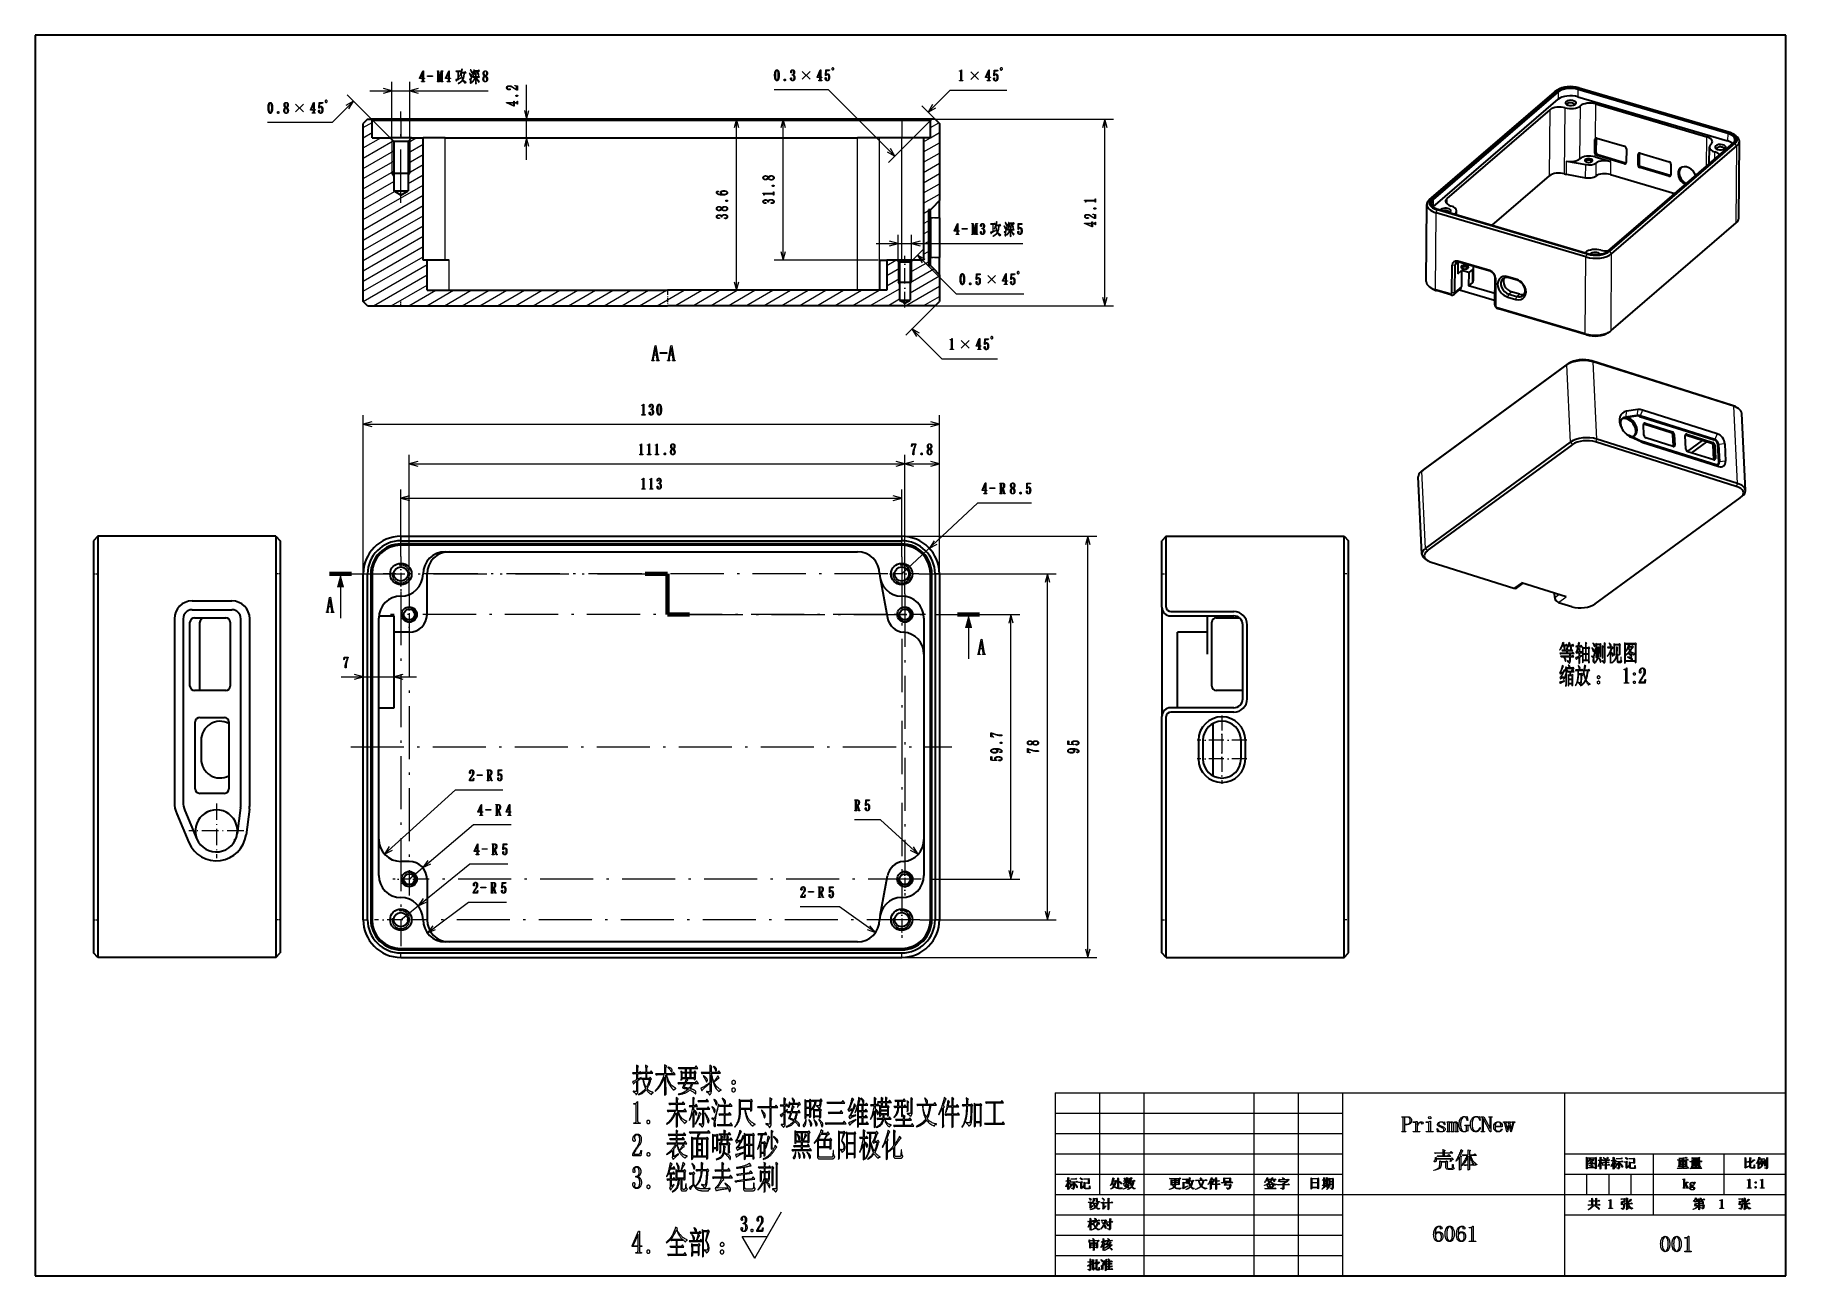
# Model space of a CAD drawing. Extents: x 20 to 415, y 10 to 290.
import ezdxf

# ---------------------------------------------------------------- set-up
doc = ezdxf.new("R2010")
doc.units = 0
doc.linetypes.add('DASHDOT', pattern=[18.5, 12, -3, 0.5, -3])

msp = doc.modelspace()

# ---------------------------------------------------------------- linework, layer by layer
at = {"color": 7, "lineweight": 35}
for p, q in [((415, 290), (20, 290)), ((20, 290), (20, 10)), ((415, 10), (415, 290)), ((334.53, 252.8), (362.77, 277.13)), ((334.97, 253.11), (363.21, 277.43)), ((363.51, 277.34), (335.27, 253.02)), ((363.64, 277.17), (335.4, 252.85)), ((401.86, 267.77), (368.08, 277.74)), ((401.93, 267.97), (368.16, 277.94)), ((368.33, 278.09), (402.11, 268.12)), ((335.43, 251.2), (363.63, 275.49)), ((338.54, 253.12), (361.78, 273.14)), ((368.07, 276.05), (401.84, 266.09)), ((372.02, 274.45), (397.14, 267.04)), ((94.03, 229.91), (94.03, 270.01)), ((215.53, 271.01), (102.53, 271.01)), ((215.53, 270.71), (102.53, 270.71)), ((107.53, 239.21), (107.53, 266.81)), ((112.53, 266.81), (205.53, 266.81)), ((220.46, 266.81), (220.46, 239.21)), ((374.81, 241.22), (403.05, 265.54)), ((374.94, 241.31), (403.18, 265.64)), ((375.25, 241.22), (403.48, 265.55)), ((375.67, 240.66), (403.91, 264.99)), ((369.87, 239.92), (336.09, 249.89)), ((370.12, 240.57), (336.34, 250.54)), ((336.52, 250.69), (370.3, 240.72)), ((375.53, 223.31), (403.77, 247.63)), ((108.43, 232.41), (162.68, 232.41)), ((212.17, 232.41), (162.68, 232.41)), ((95.03, 228.91), (162.68, 228.91)), ((223.03, 228.91), (162.68, 228.91)), ((369.72, 222.56), (349.88, 228.42)), ((369.97, 222.35), (350.13, 228.2)), ((332.83, 191.58), (365.56, 215.55)), ((333.22, 191.89), (365.95, 215.85)), ((402.92, 206.44), (371.17, 216.48)), ((403.23, 206.22), (371.48, 216.25)), ((333.67, 174.17), (366.4, 198.14)), ((334.09, 173.61), (366.82, 197.57)), ((403.8, 188.16), (372.05, 198.2)), ((404.07, 188.81), (372.32, 198.84)), ((371.95, 161.65), (404.68, 185.61)), ((74.31, 176.89), (34.2, 176.89)), ((102.53, 176.89), (215.53, 176.89)), ((102.53, 175.89), (215.53, 175.89)), ((215.53, 175.19), (102.53, 175.19)), ((215.53, 174.89), (102.53, 174.89)), ((275.21, 176.89), (315.31, 176.89)), ((112.53, 173.39), (205.53, 173.39)), ((33.2, 168.39), (33.2, 90.39)), ((34.2, 168.39), (34.2, 90.39)), ((74.31, 168.39), (74.31, 90.39)), ((75.31, 168.39), (75.31, 90.39)), ((94.03, 90.39), (94.03, 168.39)), ((95.03, 90.39), (95.03, 168.39)), ((95.73, 168.39), (95.73, 90.39)), ((96.03, 168.39), (96.03, 90.39)), ((222.03, 90.39), (222.03, 168.39)), ((222.33, 90.39), (222.33, 168.39)), ((223.03, 168.39), (223.03, 90.39)), ((224.03, 168.39), (224.03, 90.39)), ((315.31, 90.39), (315.31, 168.39)), ((316.31, 90.39), (316.31, 168.39)), ((51.43, 158.31), (51.43, 116.96)), ((53.43, 158.31), (53.43, 116.96)), ((66.43, 116.28), (66.43, 158.31)), ((68.43, 116.28), (68.43, 158.31)), ((97.53, 100.39), (97.53, 158.39)), ((220.53, 158.39), (220.53, 100.39)), ((274.21, 160.92), (274.21, 136.22)), ((274.21, 90.39), (274.21, 136.22)), ((275.21, 90.39), (275.21, 136.22)), ((102.53, 83.89), (215.53, 83.89)), ((102.53, 83.59), (215.53, 83.59)), ((205.53, 85.39), (112.53, 85.39)), ((74.31, 81.89), (34.2, 81.89)), ((102.53, 82.89), (215.53, 82.89)), ((102.53, 81.89), (215.53, 81.89)), ((275.21, 81.89), (315.31, 81.89)), ((20, 10), (415, 10))]:
    msp.add_line(p, q, dxfattribs=at)
at = {"color": 7, "lineweight": 13, "ltscale": 0.343046}
msp.add_line((100.11, 266.81), (90.41, 276.51), dxfattribs=at)
at = {"color": 214, "lineweight": 13}
for p, q in [((95.53, 277.4), (122.22, 277.4)), ((209.73, 242.95), (242.84, 242.95))]:
    msp.add_line(p, q, dxfattribs=at)
at = {"color": 214, "lineweight": 13, "ltscale": 0.314664}
for p, q in [((100.53, 266.81), (100.53, 279.4)), ((104.53, 266.81), (104.53, 279.4))]:
    msp.add_line(p, q, dxfattribs=at)
at = {"color": 7, "lineweight": 13, "ltscale": 0.423141}
msp.add_line((130.91, 261.81), (130.91, 278.74), dxfattribs=at)
at = {"color": 7, "lineweight": 13, "ltscale": 0.307113}
msp.add_line((199.02, 277.63), (186.73, 277.63), dxfattribs=at)
at = {"color": 7, "lineweight": 13}
for p, q in [((213.99, 262.66), (199.02, 277.63)), ((178.25, 232.41), (178.25, 271.01)), ((188.75, 239.21), (188.75, 271.01)), ((223.03, 271.01), (263.32, 271.01)), ((261.32, 228.91), (261.32, 271.01)), ((112.53, 239.21), (112.53, 266.81)), ((205.53, 232.41), (205.53, 266.81)), ((210.53, 232.41), (210.53, 266.81)), ((215.53, 239.21), (215.53, 266.81)), ((210.17, 239.21), (186.75, 239.21)), ((223.03, 228.91), (263.32, 228.91)), ((94.03, 168.39), (94.03, 204.19)), ((94.03, 202.19), (224.03, 202.19)), ((224.03, 168.39), (224.03, 204.19)), ((104.43, 163.49), (104.43, 195.25)), ((216.23, 163.92), (216.23, 195.25)), ((216.23, 163.92), (216.23, 195.25)), ((224.03, 168.39), (224.03, 195.25)), ((104.43, 193.25), (216.23, 193.25)), ((102.53, 185.48), (215.53, 185.48)), ((215.53, 168.39), (232.72, 184.42)), ((215.53, 176.89), (259.5, 176.89)), ((257.5, 81.89), (257.5, 176.89)), ((219.4, 168.39), (250.39, 168.39)), ((248.39, 90.39), (248.39, 168.39)), ((240.16, 99.54), (240.16, 159.24)), ((98.83, 105.19), (114.84, 119.68)), ((221.93, 99.54), (242.16, 99.54)), ((219.63, 90.39), (250.39, 90.39)), ((215.53, 81.89), (259.5, 81.89)), ((250.11, 51.31), (415, 51.31)), ((250.11, 51.31), (250.11, 10)), ((260.15, 51.31), (260.15, 28.36)), ((270.13, 51.31), (270.13, 10)), ((294.98, 51.31), (294.98, 10)), ((304.96, 51.31), (304.96, 10)), ((314.95, 51.31), (314.95, 10)), ((365.02, 51.31), (365.02, 10)), ((415, 51.31), (415, 10)), ((250.11, 46.72), (314.95, 46.72)), ((250.11, 42.13), (314.95, 42.13)), ((250.11, 37.54), (314.95, 37.54)), ((365.02, 37.54), (415, 37.54)), ((250.11, 32.95), (314.95, 32.95)), ((365.02, 32.95), (415, 32.95)), ((250.11, 28.36), (415, 28.36)), ((250.11, 23.77), (314.95, 23.77)), ((365.02, 23.77), (415, 23.77)), ((250.11, 19.18), (314.95, 19.18)), ((250.11, 14.59), (314.95, 14.59)), ((250.11, 10), (415, 10))]:
    msp.add_line(p, q, dxfattribs=at)
at = {"color": 7, "lineweight": 13, "ltscale": 0.176895}
msp.add_line((221.46, 272.59), (226.46, 277.59), dxfattribs=at)
at = {"color": 7, "lineweight": 13, "ltscale": 0.318874}
msp.add_line((226.46, 277.59), (239.22, 277.59), dxfattribs=at)
at = {"color": 7, "lineweight": 13, "ltscale": 0.013316}
for p, q in [((362.77, 277.13), (363.21, 277.43)), ((334.53, 252.8), (334.97, 253.11))]:
    msp.add_line(p, q, dxfattribs=at)
at = {"color": 7, "lineweight": 35, "ltscale": 0.012483}
for p, q in [((363.41, 277.58), (363, 277.3)), ((374.9, 222.85), (375.31, 223.13))]:
    msp.add_line(p, q, dxfattribs=at)
at = {"color": 7, "lineweight": 13, "ltscale": 0.005297}
for p, q in [((363.51, 277.34), (363.64, 277.17)), ((335.27, 253.02), (335.4, 252.85))]:
    msp.add_line(p, q, dxfattribs=at)
at = {"color": 7, "lineweight": 13, "ltscale": 0.042202}
for p, q in [((363.64, 277.17), (363.63, 275.49)), ((368.08, 277.74), (368.07, 276.05)), ((401.86, 267.77), (401.84, 266.09))]:
    msp.add_line(p, q, dxfattribs=at)
at = {"color": 7, "lineweight": 13, "ltscale": 0.005219}
for p, q in [((368.16, 277.94), (368.08, 277.74)), ((401.93, 267.97), (401.86, 267.77))]:
    msp.add_line(p, q, dxfattribs=at)
at = {"color": 7, "lineweight": 13, "ltscale": 0.170276}
msp.add_line((91.82, 275.1), (87.01, 270.28), dxfattribs=at)
at = {"color": 7, "linetype": 'DASHDOT', "lineweight": 13}
for p, q in [((102.53, 252.16), (102.53, 272.72)), ((215.53, 172.26), (215.53, 94.26)), ((91.41, 168.39), (157.68, 168.39)), ((212.39, 168.39), (98.55, 168.39)), ((102.53, 164.3), (102.53, 84.43)), ((216.23, 163.92), (216.23, 103.13)), ((212.02, 159.24), (100.19, 159.24)), ((167.68, 159.24), (228.1, 159.24)), ((104.43, 157.09), (104.43, 95.85)), ((91.23, 129.39), (226.83, 129.39)), ((219.93, 99.54), (107.58, 99.54)), ((219.63, 90.39), (106.34, 90.39))]:
    msp.add_line(p, q, dxfattribs=at)
at = {"color": 7, "lineweight": 13, "ltscale": 0.105722}
msp.add_line((223.03, 271.01), (220.04, 274), dxfattribs=at)
at = {"color": 7, "lineweight": 13, "ltscale": 0.372241}
msp.add_line((361.65, 258.25), (361.78, 273.14), dxfattribs=at)
at = {"color": 7, "lineweight": 13, "ltscale": 0.372242}
msp.add_line((365.07, 258.69), (365.19, 273.58), dxfattribs=at)
at = {"color": 7, "lineweight": 13, "ltscale": 0.298658}
msp.add_line((368.51, 262.07), (368.61, 274.02), dxfattribs=at)
at = {"color": 7, "lineweight": 13, "ltscale": 0.195691}
msp.add_line((372.02, 274.45), (371.96, 266.63), dxfattribs=at)
at = {"color": 7, "lineweight": 13, "ltscale": 0.363947}
msp.add_line((87.01, 270.28), (72.45, 270.28), dxfattribs=at)
at = {"color": 7, "lineweight": 35, "ltscale": 0.035355}
for p, q in [((95.03, 271.01), (94.03, 270.01)), ((223.03, 271.01), (224.03, 270.01)), ((95.03, 228.91), (94.03, 229.91)), ((223.03, 228.91), (224.03, 229.91)), ((34.2, 176.89), (33.2, 175.89)), ((74.31, 176.89), (75.31, 175.89)), ((275.21, 176.89), (274.21, 175.89)), ((315.31, 176.89), (316.31, 175.89)), ((34.2, 81.89), (33.2, 82.89)), ((74.31, 81.89), (75.31, 82.89)), ((275.21, 81.89), (274.21, 82.89)), ((315.31, 81.89), (316.31, 82.89))]:
    msp.add_line(p, q, dxfattribs=at)
at = {"color": 7, "lineweight": 13, "ltscale": 0.057735}
for p, q in [((94.03, 269.14), (96.03, 270.29)), ((94.03, 266.83), (96.03, 267.98)), ((222.03, 266.83), (224.03, 267.98))]:
    msp.add_line(p, q, dxfattribs=at)
at = {"color": 7, "lineweight": 35, "ltscale": 0.0175}
for p, q in [((95.03, 271.01), (95.73, 271.01)), ((223.03, 271.01), (222.33, 271.01))]:
    msp.add_line(p, q, dxfattribs=at)
at = {"color": 7, "lineweight": 35, "ltscale": 0.010606}
for p, q in [((96.03, 270.71), (95.73, 271.01)), ((222.03, 270.71), (222.33, 271.01))]:
    msp.add_line(p, q, dxfattribs=at)
at = {"color": 7, "lineweight": 35, "ltscale": 0.17}
for p, q in [((102.53, 271.01), (95.73, 271.01)), ((222.33, 271.01), (215.53, 271.01)), ((108.43, 232.41), (108.43, 239.21)), ((212.17, 239.21), (212.17, 232.41)), ((284.51, 155.24), (277.71, 155.24))]:
    msp.add_line(p, q, dxfattribs=at)
at = {"color": 7, "lineweight": 35, "ltscale": 0.0975}
for p, q in [((96.03, 266.81), (96.03, 270.71)), ((222.03, 266.81), (222.03, 270.71))]:
    msp.add_line(p, q, dxfattribs=at)
at = {"color": 7, "lineweight": 35, "ltscale": 0.1625}
for p, q in [((102.53, 270.71), (96.03, 270.71)), ((222.03, 270.71), (215.53, 270.71))]:
    msp.add_line(p, q, dxfattribs=at)
at = {"color": 7, "lineweight": 13, "ltscale": 0.0075}
for p, q in [((102.53, 271.01), (102.53, 270.71)), ((215.53, 271.01), (215.53, 270.71)), ((102.53, 175.19), (102.53, 174.89)), ((215.53, 175.19), (215.53, 174.89)), ((95.73, 168.39), (96.03, 168.39)), ((222.33, 168.39), (222.03, 168.39)), ((95.73, 90.39), (96.03, 90.39)), ((222.33, 90.39), (222.03, 90.39)), ((102.53, 83.59), (102.53, 83.89)), ((215.53, 83.59), (215.53, 83.89))]:
    msp.add_line(p, q, dxfattribs=at)
at = {"color": 7, "lineweight": 13, "ltscale": 0.0975}
for p, q in [((102.53, 270.71), (102.53, 266.81)), ((215.53, 270.71), (215.53, 266.81))]:
    msp.add_line(p, q, dxfattribs=at)
at = {"color": 7, "lineweight": 13, "ltscale": 0.334464}
msp.add_line((222.03, 270.71), (212.57, 261.25), dxfattribs=at)
at = {"color": 7, "lineweight": 13, "ltscale": 0.052595}
msp.add_line((222.03, 269.14), (223.86, 270.19), dxfattribs=at)
at = {"color": 7, "lineweight": 35, "ltscale": 0.433365}
msp.add_line((224.03, 270.01), (224.03, 252.68), dxfattribs=at)
at = {"color": 7, "lineweight": 13, "ltscale": 0.114633}
msp.add_line((94.03, 264.52), (98, 266.81), dxfattribs=at)
at = {"color": 7, "lineweight": 13, "ltscale": 0.195477}
msp.add_line((94.03, 262.21), (100.81, 266.12), dxfattribs=at)
at = {"color": 7, "lineweight": 35, "ltscale": 0.101975}
msp.add_line((96.03, 266.81), (100.11, 266.81), dxfattribs=at)
at = {"color": 7, "lineweight": 35, "ltscale": 0.028285}
for p, q in [((100.91, 266.01), (100.11, 266.81)), ((104.15, 266.01), (104.95, 266.81))]:
    msp.add_line(p, q, dxfattribs=at)
at = {"color": 7, "lineweight": 35, "ltscale": 0.089542}
msp.add_line((103.69, 266.81), (100.11, 266.81), dxfattribs=at)
at = {"color": 7, "lineweight": 13, "ltscale": 0.189474}
for p, q in [((100.53, 266.39), (100.53, 258.81)), ((104.53, 266.39), (104.53, 258.81))]:
    msp.add_line(p, q, dxfattribs=at)
at = {"color": 7, "lineweight": 35, "ltscale": 0.28}
for p, q in [((100.91, 266.01), (100.91, 254.81)), ((104.15, 266.01), (104.15, 254.81))]:
    msp.add_line(p, q, dxfattribs=at)
at = {"color": 7, "lineweight": 35, "ltscale": 0.059954}
for p, q in [((103.31, 266.01), (100.91, 266.01)), ((100.91, 258.81), (103.31, 258.81)), ((100.91, 254.81), (103.31, 254.81))]:
    msp.add_line(p, q, dxfattribs=at)
at = {"color": 7, "lineweight": 35, "ltscale": 0.021096}
for p, q in [((104.15, 266.01), (103.31, 266.01)), ((103.31, 258.81), (104.15, 258.81)), ((103.31, 254.81), (104.15, 254.81))]:
    msp.add_line(p, q, dxfattribs=at)
at = {"color": 7, "lineweight": 35, "ltscale": 0.031508}
msp.add_line((104.95, 266.81), (103.69, 266.81), dxfattribs=at)
at = {"color": 7, "lineweight": 13, "ltscale": 0.053405}
msp.add_line((104.15, 265.74), (106, 266.81), dxfattribs=at)
at = {"color": 7, "lineweight": 13, "ltscale": 0.097543}
for p, q in [((104.15, 263.43), (107.53, 265.38)), ((104.15, 261.12), (107.53, 263.07)), ((104.15, 258.81), (107.53, 260.76)), ((104.15, 256.5), (107.53, 258.45))]:
    msp.add_line(p, q, dxfattribs=at)
at = {"color": 7, "lineweight": 35, "ltscale": 0.064475}
msp.add_line((104.95, 266.81), (107.53, 266.81), dxfattribs=at)
at = {"color": 7, "lineweight": 35, "ltscale": 0.125}
for p, q in [((112.53, 266.81), (107.53, 266.81)), ((210.53, 266.81), (205.53, 266.81)), ((215.53, 266.81), (210.53, 266.81)), ((113.43, 239.21), (108.43, 239.21))]:
    msp.add_line(p, q, dxfattribs=at)
at = {"color": 7, "lineweight": 35, "ltscale": 0.123202}
msp.add_line((220.46, 266.81), (215.53, 266.81), dxfattribs=at)
at = {"color": 7, "lineweight": 35, "ltscale": 0.039298}
msp.add_line((222.03, 266.81), (220.46, 266.81), dxfattribs=at)
at = {"color": 7, "lineweight": 13, "ltscale": 0.04454}
msp.add_line((220.46, 265.92), (222, 266.81), dxfattribs=at)
at = {"color": 7, "lineweight": 13, "ltscale": 0.103112}
for p, q in [((220.46, 263.61), (224.03, 265.67)), ((220.46, 261.3), (224.03, 263.36)), ((220.46, 258.99), (224.03, 261.05)), ((220.46, 256.68), (224.03, 258.74)), ((220.46, 254.37), (224.03, 256.43)), ((220.46, 252.06), (224.03, 254.12))]:
    msp.add_line(p, q, dxfattribs=at)
at = {"color": 7, "lineweight": 35, "ltscale": 0.076829}
for p, q in [((371.88, 263.37), (371.9, 266.44)), ((379.01, 264.34), (378.98, 261.27))]:
    msp.add_line(p, q, dxfattribs=at)
at = {"color": 7, "lineweight": 13, "ltscale": 0.008256}
for p, q in [((371.9, 266.44), (372.15, 266.65)), ((372.13, 263.58), (371.88, 263.37))]:
    msp.add_line(p, q, dxfattribs=at)
at = {"color": 7, "lineweight": 35, "ltscale": 0.076828}
msp.add_line((372.15, 266.65), (372.13, 263.58), dxfattribs=at)
at = {"color": 7, "lineweight": 35, "ltscale": 0.16255}
for p, q in [((372.34, 266.74), (378.58, 264.9)), ((372.56, 263.02), (378.79, 261.18))]:
    msp.add_line(p, q, dxfattribs=at)
at = {"color": 7, "lineweight": 13, "ltscale": 0.165889}
msp.add_line((397.08, 260.41), (397.14, 267.04), dxfattribs=at)
at = {"color": 7, "lineweight": 35, "ltscale": 0.094523}
msp.add_line((397.69, 260.93), (397.72, 264.71), dxfattribs=at)
at = {"color": 7, "lineweight": 13, "ltscale": 0.003995}
for p, q in [((403.18, 265.64), (403.05, 265.54)), ((374.94, 241.31), (374.81, 241.22))]:
    msp.add_line(p, q, dxfattribs=at)
at = {"color": 7, "lineweight": 35, "ltscale": 0.012484}
msp.add_line((403.3, 267.56), (403.71, 267.27), dxfattribs=at)
at = {"color": 7, "lineweight": 13, "ltscale": 0.017656}
msp.add_line((403.91, 264.99), (403.48, 265.55), dxfattribs=at)
at = {"color": 7, "lineweight": 13, "ltscale": 0.433921}
for p, q in [((403.77, 247.63), (403.91, 264.99)), ((335.95, 232.53), (336.09, 249.89)), ((369.72, 222.56), (369.87, 239.92)), ((375.53, 223.31), (375.67, 240.66))]:
    msp.add_line(p, q, dxfattribs=at)
at = {"color": 7, "lineweight": 35, "ltscale": 0.433921}
for p, q in [((404.34, 248.68), (404.48, 266.04)), ((333.82, 234.4), (333.96, 251.75))]:
    msp.add_line(p, q, dxfattribs=at)
at = {"color": 7, "lineweight": 13, "ltscale": 0.19858}
for p, q in [((94.03, 259.9), (100.91, 263.87)), ((94.03, 257.59), (100.91, 261.56)), ((94.03, 255.28), (100.91, 259.25)), ((94.03, 252.97), (100.91, 256.94))]:
    msp.add_line(p, q, dxfattribs=at)
at = {"color": 7, "lineweight": 13, "ltscale": 0.073582}
for p, q in [((365.49, 258.59), (365.51, 261.53)), ((369.79, 257.81), (369.82, 260.75))]:
    msp.add_line(p, q, dxfattribs=at)
at = {"color": 7, "lineweight": 35, "ltscale": 0.109348}
for p, q in [((365.51, 261.53), (369.82, 260.75)), ((365.49, 258.59), (369.79, 257.81))]:
    msp.add_line(p, q, dxfattribs=at)
at = {"color": 7, "lineweight": 13, "ltscale": 0.016063}
msp.add_line((371.92, 262.51), (371.93, 263.15), dxfattribs=at)
at = {"color": 7, "lineweight": 35, "ltscale": 0.091691}
msp.add_line((371.92, 262.51), (375.44, 261.47), dxfattribs=at)
at = {"color": 7, "lineweight": 13, "ltscale": 0.073583}
for p, q in [((372.13, 261.11), (372.1, 258.17)), ((375.44, 261.47), (375.41, 258.53)), ((344.25, 234.17), (344.27, 237.12))]:
    msp.add_line(p, q, dxfattribs=at)
at = {"color": 7, "lineweight": 13, "ltscale": 0.008245}
for p, q in [((372.31, 262.81), (372.56, 263.02)), ((381.88, 260.86), (381.63, 260.64)), ((382.06, 260.08), (382.31, 260.3))]:
    msp.add_line(p, q, dxfattribs=at)
at = {"color": 7, "lineweight": 35, "ltscale": 0.162549}
msp.add_line((378.54, 260.97), (372.31, 262.81), dxfattribs=at)
at = {"color": 7, "lineweight": 13, "ltscale": 0.008246}
for p, q in [((378.79, 261.18), (378.54, 260.97)), ((381.65, 263.04), (381.9, 263.26)), ((388.85, 258.37), (388.6, 258.15))]:
    msp.add_line(p, q, dxfattribs=at)
at = {"color": 7, "lineweight": 35, "ltscale": 0.060057}
for p, q in [((381.63, 260.64), (381.65, 263.04)), ((381.9, 263.26), (381.88, 260.86))]:
    msp.add_line(p, q, dxfattribs=at)
at = {"color": 7, "lineweight": 35, "ltscale": 0.170452}
for p, q in [((382.08, 263.35), (388.62, 261.42)), ((388.6, 258.15), (382.06, 260.08)), ((382.31, 260.3), (388.85, 258.37))]:
    msp.add_line(p, q, dxfattribs=at)
at = {"color": 7, "lineweight": 35, "ltscale": 0.060056}
msp.add_line((389.05, 260.86), (389.03, 258.46), dxfattribs=at)
at = {"color": 7, "lineweight": 13, "ltscale": 0.039773}
msp.add_line((398.96, 262.02), (398.97, 263.61), dxfattribs=at)
at = {"color": 7, "lineweight": 35, "ltscale": 0.009475}
for p, q in [((100.91, 258.81), (100.53, 258.81)), ((104.53, 258.81), (104.15, 258.81))]:
    msp.add_line(p, q, dxfattribs=at)
at = {"color": 7, "lineweight": 13, "ltscale": 0.01895}
for p, q in [((100.91, 258.15), (100.53, 258.81)), ((104.15, 258.15), (104.53, 258.81))]:
    msp.add_line(p, q, dxfattribs=at)
at = {"color": 7, "lineweight": 35, "ltscale": 0.427482}
msp.add_line((348.7, 247.09), (361.65, 258.25), dxfattribs=at)
at = {"color": 7, "lineweight": 35, "ltscale": 0.378325}
msp.add_line((375.41, 258.53), (389.93, 254.24), dxfattribs=at)
at = {"color": 7, "lineweight": 13, "ltscale": 0.389712}
for p, q in [((94.03, 248.35), (107.53, 256.15)), ((94.03, 246.04), (107.53, 253.84)), ((94.03, 243.73), (107.53, 251.53)), ((94.03, 232.19), (107.53, 239.98))]:
    msp.add_line(p, q, dxfattribs=at)
at = {"color": 7, "lineweight": 13, "ltscale": 0.203017}
msp.add_line((94.03, 250.66), (101.07, 254.72), dxfattribs=at)
at = {"color": 7, "lineweight": 35, "ltscale": 0.046794}
for q in [(100.91, 254.81), (104.15, 254.81)]:
    msp.add_line((102.53, 253.87), q, dxfattribs=at)
at = {"color": 7, "lineweight": 13, "ltscale": 0.040362}
msp.add_line((335.4, 252.85), (335.39, 251.24), dxfattribs=at)
at = {"color": 7, "lineweight": 13, "ltscale": 0.031048}
msp.add_line((338.53, 251.88), (338.54, 253.12), dxfattribs=at)
at = {"color": 7, "lineweight": 35, "ltscale": 0.001097}
msp.add_line((392.49, 256.49), (392.53, 256.49), dxfattribs=at)
at = {"color": 7, "lineweight": 13, "ltscale": 0.389711}
for p, q in [((94.03, 241.42), (107.53, 249.22)), ((94.03, 239.11), (107.53, 246.91)), ((94.03, 236.8), (107.53, 244.6)), ((94.03, 234.49), (107.53, 242.29))]:
    msp.add_line(p, q, dxfattribs=at)
at = {"color": 7, "lineweight": 13, "ltscale": 0.030944}
for p, q in [((220.46, 249.75), (221.53, 250.37)), ((220.46, 247.44), (221.53, 248.06)), ((220.46, 245.13), (221.53, 245.75)), ((220.46, 242.82), (221.53, 243.44)), ((220.46, 240.52), (221.53, 241.13))]:
    msp.add_line(p, q, dxfattribs=at)
at = {"color": 7, "lineweight": 35, "ltscale": 0.0125}
for p, q in [((222.03, 250.56), (221.53, 250.56)), ((222.03, 238.01), (221.53, 238.01))]:
    msp.add_line(p, q, dxfattribs=at)
at = {"color": 7, "lineweight": 35, "ltscale": 0.313531}
msp.add_line((221.53, 250.56), (221.53, 238.01), dxfattribs=at)
at = {"color": 7, "lineweight": 13, "ltscale": 0.010926}
msp.add_line((221.85, 250.56), (222.23, 250.77), dxfattribs=at)
at = {"color": 7, "lineweight": 35, "ltscale": 0.044266}
msp.add_line((222.03, 248.78), (222.03, 250.56), dxfattribs=at)
at = {"color": 7, "lineweight": 35, "ltscale": 0.09726}
for p, q in [((224.03, 248.78), (224.03, 252.68)), ((224.03, 235.89), (224.03, 239.78))]:
    msp.add_line(p, q, dxfattribs=at)
at = {"color": 7, "lineweight": 13, "ltscale": 0.017397}
for p, q in [((336.09, 249.89), (336.34, 250.54)), ((369.87, 239.92), (370.12, 240.57)), ((352.23, 230.87), (352.48, 231.52)), ((354.05, 230.34), (354.3, 230.98))]:
    msp.add_line(p, q, dxfattribs=at)
at = {"color": 7, "lineweight": 13, "ltscale": 0.003561}
msp.add_line((340.37, 249.55), (340.37, 249.69), dxfattribs=at)
at = {"color": 7, "lineweight": 35, "ltscale": 0.02144}
msp.add_line((340.7, 249.45), (340.7, 250.31), dxfattribs=at)
at = {"color": 214, "lineweight": 13, "ltscale": 0.143583}
for p, q in [((214.73, 239.21), (214.73, 244.95)), ((217.73, 239.21), (217.73, 244.95))]:
    msp.add_line(p, q, dxfattribs=at)
at = {"color": 7, "lineweight": 13, "ltscale": 0.0125}
for p, q in [((222.03, 248.78), (221.53, 248.78)), ((222.03, 239.78), (221.53, 239.78))]:
    msp.add_line(p, q, dxfattribs=at)
at = {"color": 7, "linetype": 'DASHDOT', "lineweight": 13, "ltscale": 0.06}
for p, q in [((221.83, 248.78), (224.23, 248.78)), ((221.83, 239.78), (224.23, 239.78))]:
    msp.add_line(p, q, dxfattribs=at)
at = {"color": 7, "lineweight": 13, "ltscale": 0.05}
for p, q in [((224.03, 248.78), (222.03, 248.78)), ((224.03, 239.78), (222.03, 239.78))]:
    msp.add_line(p, q, dxfattribs=at)
at = {"color": 7, "lineweight": 35, "ltscale": 0.225}
for p, q in [((222.03, 248.78), (222.03, 239.78)), ((224.03, 248.78), (224.03, 239.78)), ((55.43, 162.31), (64.43, 162.31)), ((55.43, 160.31), (64.43, 160.31))]:
    msp.add_line(p, q, dxfattribs=at)
at = {"color": 7, "lineweight": 13, "ltscale": 0.090307}
msp.add_line((217.96, 239.21), (220.52, 241.76), dxfattribs=at)
at = {"color": 7, "lineweight": 13, "ltscale": 0.017655}
msp.add_line((375.67, 240.66), (375.25, 241.22), dxfattribs=at)
at = {"color": 7, "lineweight": 13, "ltscale": 0.415076}
msp.add_line((94.06, 229.89), (108.43, 238.19), dxfattribs=at)
at = {"color": 7, "lineweight": 35, "ltscale": 0.0225}
msp.add_line((108.43, 239.21), (107.53, 239.21), dxfattribs=at)
at = {"color": 7, "lineweight": 13, "ltscale": 0.17}
for p, q in [((113.43, 232.41), (113.43, 239.21)), ((210.62, 232.41), (210.62, 239.21))]:
    msp.add_line(p, q, dxfattribs=at)
at = {"color": 7, "lineweight": 35, "ltscale": 0.038632}
msp.add_line((210.62, 239.21), (212.17, 239.21), dxfattribs=at)
at = {"color": 7, "lineweight": 35, "ltscale": 0.058485}
msp.add_line((214.5, 239.21), (212.17, 239.21), dxfattribs=at)
at = {"color": 7, "lineweight": 13, "ltscale": 0.058754}
msp.add_line((212.17, 238.03), (214.2, 239.21), dxfattribs=at)
at = {"color": 7, "lineweight": 13, "ltscale": 0.081967}
for p, q in [((212.17, 235.73), (215, 237.36)), ((212.17, 233.42), (215, 235.06))]:
    msp.add_line(p, q, dxfattribs=at)
at = {"color": 7, "lineweight": 35, "ltscale": 0.017678}
for p, q in [((215, 238.71), (214.5, 239.21)), ((217.46, 238.71), (217.96, 239.21))]:
    msp.add_line(p, q, dxfattribs=at)
at = {"color": 7, "lineweight": 35, "ltscale": 0.063966}
msp.add_line((217.06, 239.21), (214.5, 239.21), dxfattribs=at)
at = {"color": 7, "lineweight": 13, "ltscale": 0.119263}
for p, q in [((214.73, 238.98), (214.73, 234.21)), ((217.73, 238.98), (217.73, 234.21))]:
    msp.add_line(p, q, dxfattribs=at)
at = {"color": 7, "lineweight": 35, "ltscale": 0.2125}
for p, q in [((215, 238.71), (215, 230.21)), ((217.46, 238.71), (217.46, 230.21)), ((34.2, 176.89), (34.2, 168.39)), ((74.31, 176.89), (74.31, 168.39)), ((275.21, 168.39), (275.21, 176.89)), ((315.31, 168.39), (315.31, 176.89)), ((34.2, 90.39), (34.2, 81.89)), ((74.31, 90.39), (74.31, 81.89)), ((275.21, 81.89), (275.21, 90.39)), ((315.31, 81.89), (315.31, 90.39))]:
    msp.add_line(p, q, dxfattribs=at)
at = {"color": 7, "lineweight": 35, "ltscale": 0.045473}
for p, q in [((216.82, 238.71), (215, 238.71)), ((215, 234.21), (216.82, 234.21)), ((215, 230.21), (216.82, 230.21))]:
    msp.add_line(p, q, dxfattribs=at)
at = {"color": 7, "linetype": 'DASHDOT', "lineweight": 13, "ltscale": 0.291295}
msp.add_line((216.23, 228.53), (216.23, 240.18), dxfattribs=at)
at = {"color": 7, "lineweight": 35, "ltscale": 0.016001}
for p, q in [((217.46, 238.71), (216.82, 238.71)), ((216.82, 234.21), (217.46, 234.21)), ((216.82, 230.21), (217.46, 230.21))]:
    msp.add_line(p, q, dxfattribs=at)
at = {"color": 7, "lineweight": 35, "ltscale": 0.022508}
msp.add_line((217.96, 239.21), (217.06, 239.21), dxfattribs=at)
at = {"color": 7, "lineweight": 13, "ltscale": 0.117506}
msp.add_line((217.46, 236.47), (221.53, 238.82), dxfattribs=at)
at = {"color": 7, "lineweight": 13, "ltscale": 0.152883}
msp.add_line((217.46, 234.17), (222.76, 237.22), dxfattribs=at)
at = {"color": 7, "lineweight": 13, "ltscale": 0.016182}
msp.add_line((217.64, 238.89), (218.2, 239.21), dxfattribs=at)
at = {"color": 7, "lineweight": 35, "ltscale": 0.062465}
msp.add_line((220.46, 239.21), (217.96, 239.21), dxfattribs=at)
at = {"color": 7, "lineweight": 13, "ltscale": 0.308081}
msp.add_line((219.1, 240.35), (227.82, 231.64), dxfattribs=at)
at = {"color": 7, "lineweight": 35, "ltscale": 0.044265}
msp.add_line((222.03, 238.01), (222.03, 239.78), dxfattribs=at)
at = {"color": 7, "lineweight": 35, "ltscale": 0.154091}
for p, q in [((339.62, 231.88), (339.67, 238.05)), ((340.3, 231.97), (340.35, 238.13)), ((349.32, 235.49), (349.27, 229.32)), ((349.5, 235.14), (349.45, 228.98))]:
    msp.add_line(p, q, dxfattribs=at)
at = {"color": 7, "lineweight": 13, "ltscale": 0.017213}
for p, q in [((339.67, 238.05), (340.35, 238.13)), ((339.62, 231.88), (340.3, 231.97))]:
    msp.add_line(p, q, dxfattribs=at)
at = {"color": 7, "lineweight": 13, "ltscale": 0.020843}
msp.add_line((340.35, 238.13), (340.98, 238.68), dxfattribs=at)
at = {"color": 7, "lineweight": 35, "ltscale": 0.064277}
msp.add_line((340.98, 238.68), (340.96, 236.11), dxfattribs=at)
at = {"color": 7, "lineweight": 35, "ltscale": 0.188513}
for p, q in [((348.21, 236.83), (340.98, 238.96)), ((348.46, 236.61), (341.23, 238.74))]:
    msp.add_line(p, q, dxfattribs=at)
at = {"color": 7, "lineweight": 13, "ltscale": 0.008216}
for p, q in [((340.98, 238.96), (341.23, 238.74)), ((348.21, 236.83), (348.46, 236.61)), ((352.27, 235.46), (352.51, 235.24)), ((354.08, 234.92), (354.33, 234.71)), ((335.95, 232.53), (336.19, 232.32)), ((339.43, 231.36), (339.18, 231.58)), ((350.13, 228.2), (349.88, 228.42)), ((369.72, 222.56), (369.97, 222.35))]:
    msp.add_line(p, q, dxfattribs=at)
at = {"color": 7, "lineweight": 35, "ltscale": 0.028034}
msp.add_line((344.27, 237.12), (343.42, 236.38), dxfattribs=at)
at = {"color": 7, "lineweight": 35, "ltscale": 0.073583}
for p, q in [((344.52, 234.67), (344.54, 237.61)), ((343.42, 236.38), (343.4, 233.44))]:
    msp.add_line(p, q, dxfattribs=at)
at = {"color": 7, "lineweight": 13, "ltscale": 0.348538}
msp.add_line((96.36, 228.91), (108.43, 235.88), dxfattribs=at)
at = {"color": 7, "lineweight": 13, "ltscale": 0.233068}
msp.add_line((100.36, 228.91), (108.43, 233.57), dxfattribs=at)
at = {"color": 7, "lineweight": 35, "ltscale": 0.006763}
for p, q in [((215, 234.21), (214.73, 234.21)), ((217.73, 234.21), (217.46, 234.21))]:
    msp.add_line(p, q, dxfattribs=at)
at = {"color": 7, "lineweight": 13, "ltscale": 0.013525}
for p, q in [((215, 233.74), (214.73, 234.21)), ((217.46, 233.74), (217.73, 234.21))]:
    msp.add_line(p, q, dxfattribs=at)
at = {"color": 7, "lineweight": 13, "ltscale": 0.221521}
msp.add_line((216.36, 228.91), (224.03, 233.34), dxfattribs=at)
at = {"color": 7, "lineweight": 13, "ltscale": 0.189674}
msp.add_line((217.46, 231.86), (224.03, 235.65), dxfattribs=at)
at = {"color": 7, "lineweight": 35, "ltscale": 0.149615}
msp.add_line((224.03, 235.89), (224.03, 229.91), dxfattribs=at)
at = {"color": 7, "lineweight": 35, "ltscale": 0.012485}
msp.add_line((335, 232.87), (334.59, 233.16), dxfattribs=at)
at = {"color": 7, "lineweight": 13, "ltscale": 0.049471}
msp.add_line((340.3, 231.97), (341.8, 233.26), dxfattribs=at)
at = {"color": 7, "lineweight": 35, "ltscale": 0.028629}
msp.add_line((340.96, 236.11), (341.83, 236.85), dxfattribs=at)
at = {"color": 7, "lineweight": 35, "ltscale": 0.089814}
msp.add_line((341.83, 236.85), (341.8, 233.26), dxfattribs=at)
at = {"color": 7, "lineweight": 35, "ltscale": 0.041506}
msp.add_line((343.42, 236.38), (341.83, 236.85), dxfattribs=at)
at = {"color": 7, "lineweight": 35, "ltscale": 0.028033}
msp.add_line((344.25, 234.17), (343.4, 233.44), dxfattribs=at)
at = {"color": 7, "lineweight": 35, "ltscale": 0.153453}
msp.add_line((349.29, 231.7), (343.4, 233.44), dxfattribs=at)
at = {"color": 7, "lineweight": 13, "ltscale": 0.009722}
for p, q in [((349.5, 235.14), (349.32, 235.49)), ((349.45, 228.98), (349.27, 229.32))]:
    msp.add_line(p, q, dxfattribs=at)
at = {"color": 7, "lineweight": 35, "ltscale": 0.04741}
for p, q in [((354.08, 234.92), (352.27, 235.46)), ((352.23, 230.87), (354.05, 230.34)), ((352.48, 231.52), (354.3, 230.98)), ((354.92, 231.52), (353.11, 232.06))]:
    msp.add_line(p, q, dxfattribs=at)
at = {"color": 7, "lineweight": 35, "ltscale": 0.047411}
msp.add_line((354.33, 234.71), (352.51, 235.24), dxfattribs=at)
at = {"color": 7, "linetype": 'DASHDOT', "lineweight": 13, "ltscale": 0.03}
for p, q in [((102.53, 228.81), (102.53, 230.01)), ((33.11, 168.39), (34.31, 168.39)), ((274.11, 168.39), (275.31, 168.39)), ((33.11, 90.39), (34.31, 90.39)), ((274.11, 90.39), (275.31, 90.39))]:
    msp.add_line(p, q, dxfattribs=at)
at = {"color": 7, "lineweight": 13, "ltscale": 0.175}
for p, q in [((104.36, 228.91), (110.42, 232.41)), ((108.36, 228.91), (114.42, 232.41)), ((112.36, 228.91), (118.42, 232.41)), ((116.36, 228.91), (122.42, 232.41)), ((120.36, 228.91), (126.42, 232.41)), ((124.36, 228.91), (130.42, 232.41)), ((128.36, 228.91), (134.42, 232.41)), ((132.36, 228.91), (138.42, 232.41)), ((136.36, 228.91), (142.42, 232.41)), ((140.36, 228.91), (146.42, 232.41)), ((144.36, 228.91), (150.42, 232.41)), ((148.36, 228.91), (154.42, 232.41)), ((152.36, 228.91), (158.42, 232.41)), ((156.36, 228.91), (162.42, 232.41)), ((164.36, 228.91), (170.42, 232.41)), ((168.36, 228.91), (174.42, 232.41)), ((172.36, 228.91), (178.42, 232.41)), ((176.36, 228.91), (182.42, 232.41)), ((180.36, 228.91), (186.42, 232.41)), ((184.36, 228.91), (190.42, 232.41)), ((188.36, 228.91), (194.42, 232.41)), ((192.36, 228.91), (198.42, 232.41)), ((196.36, 228.91), (202.42, 232.41)), ((200.36, 228.91), (206.42, 232.41)), ((204.36, 228.91), (210.42, 232.41))]:
    msp.add_line(p, q, dxfattribs=at)
at = {"color": 7, "lineweight": 13, "ltscale": 0.06695}
msp.add_line((160.36, 228.91), (162.68, 230.25), dxfattribs=at)
at = {"color": 7, "linetype": 'DASHDOT', "lineweight": 13, "ltscale": 0.0875}
msp.add_line((162.68, 232.41), (162.68, 228.91), dxfattribs=at)
at = {"color": 7, "lineweight": 13, "ltscale": 0.10805}
msp.add_line((162.68, 230.25), (166.42, 232.41), dxfattribs=at)
at = {"color": 7, "lineweight": 13, "ltscale": 0.191802}
msp.add_line((208.36, 228.91), (215, 232.75), dxfattribs=at)
at = {"color": 7, "lineweight": 13, "ltscale": 0.076332}
msp.add_line((212.36, 228.91), (215, 230.44), dxfattribs=at)
at = {"color": 7, "lineweight": 13, "ltscale": 0.106051}
msp.add_line((220.36, 228.91), (224.03, 231.03), dxfattribs=at)
at = {"color": 7, "lineweight": 13, "ltscale": 0.380825}
msp.add_line((227.82, 231.64), (243.05, 231.64), dxfattribs=at)
at = {"color": 7, "lineweight": 35, "ltscale": 0.084357}
msp.add_line((339.18, 231.58), (335.95, 232.53), dxfattribs=at)
at = {"color": 7, "lineweight": 35, "ltscale": 0.084356}
msp.add_line((339.43, 231.36), (336.19, 232.32), dxfattribs=at)
at = {"color": 7, "lineweight": 35, "ltscale": 0.049471}
msp.add_line((340.09, 231.47), (341.59, 232.76), dxfattribs=at)
at = {"color": 7, "lineweight": 35, "ltscale": 0.207159}
msp.add_line((341.33, 232.53), (349.27, 230.19), dxfattribs=at)
at = {"color": 7, "lineweight": 13, "ltscale": 0.020613}
for p, q in [((352.48, 231.52), (353.11, 232.06)), ((354.3, 230.98), (354.92, 231.52))]:
    msp.add_line(p, q, dxfattribs=at)
at = {"color": 7, "lineweight": 13, "ltscale": 0.233944}
msp.add_line((223.03, 228.91), (216.42, 222.29), dxfattribs=at)
at = {"color": 7, "lineweight": 13, "ltscale": 0.238521}
msp.add_line((217.83, 223.71), (224.58, 216.96), dxfattribs=at)
at = {"color": 7, "lineweight": 13, "ltscale": 0.312971}
msp.add_line((224.58, 216.96), (237.1, 216.96), dxfattribs=at)
at = {"color": 7, "lineweight": 13, "ltscale": 0.01231}
for p, q in [((365.56, 215.55), (365.95, 215.85)), ((332.83, 191.58), (333.22, 191.89))]:
    msp.add_line(p, q, dxfattribs=at)
at = {"color": 7, "lineweight": 13, "ltscale": 0.435742}
for p, q in [((366.4, 198.14), (365.56, 215.55)), ((404.07, 188.81), (403.23, 206.22)), ((333.67, 174.17), (332.83, 191.58))]:
    msp.add_line(p, q, dxfattribs=at)
at = {"color": 7, "lineweight": 13, "ltscale": 0.009545}
msp.add_line((371.48, 216.25), (371.17, 216.48), dxfattribs=at)
at = {"color": 7, "lineweight": 13, "ltscale": 0.435741}
msp.add_line((372.32, 198.84), (371.48, 216.25), dxfattribs=at)
at = {"color": 7, "lineweight": 35, "ltscale": 0.064606}
for p, q in [((381.56, 205.47), (379, 205.12)), ((378.63, 203.69), (381.19, 204.04))]:
    msp.add_line(p, q, dxfattribs=at)
at = {"color": 7, "lineweight": 13, "ltscale": 0.03358}
for p, q in [((381.56, 205.47), (381.33, 204.15)), ((379, 205.12), (378.77, 203.8))]:
    msp.add_line(p, q, dxfattribs=at)
at = {"color": 7, "lineweight": 13, "ltscale": 0.009544}
msp.add_line((403.23, 206.22), (402.92, 206.44), dxfattribs=at)
at = {"color": 7, "lineweight": 35, "ltscale": 0.01264}
for p, q in [((403.78, 206.05), (404.2, 205.78)), ((334.12, 171.45), (333.69, 171.72))]:
    msp.add_line(p, q, dxfattribs=at)
at = {"color": 7, "lineweight": 13, "ltscale": 0.004488}
for p, q in [((378.77, 203.8), (378.63, 203.69)), ((399.99, 193.71), (399.85, 193.61))]:
    msp.add_line(p, q, dxfattribs=at)
at = {"color": 7, "lineweight": 35, "ltscale": 0.064605}
msp.add_line((381.33, 204.15), (378.77, 203.8), dxfattribs=at)
at = {"color": 7, "lineweight": 13, "ltscale": 0.004487}
for p, q in [((381.33, 204.15), (381.19, 204.04)), ((382.12, 204.07), (381.97, 203.96)), ((398.95, 198.75), (398.8, 198.64)), ((399.8, 197.62), (399.66, 197.52))]:
    msp.add_line(p, q, dxfattribs=at)
at = {"color": 7, "lineweight": 35, "ltscale": 0.441286}
for p, q in [((381.97, 203.96), (398.8, 198.64)), ((398.95, 198.75), (382.12, 204.07)), ((399.48, 200.04), (382.65, 205.36))]:
    msp.add_line(p, q, dxfattribs=at)
at = {"color": 7, "lineweight": 13, "ltscale": 0.034994}
for p, q in [((382.65, 205.36), (382.12, 204.07)), ((399.48, 200.04), (398.95, 198.75))]:
    msp.add_line(p, q, dxfattribs=at)
at = {"color": 7, "lineweight": 35, "ltscale": 0.060309}
for p, q in [((382.95, 199.68), (382.84, 202.09)), ((389.63, 197.27), (389.51, 199.68)), ((389.8, 199.89), (389.91, 197.48))]:
    msp.add_line(p, q, dxfattribs=at)
at = {"color": 7, "lineweight": 13, "ltscale": 0.008974}
for p, q in [((382.94, 202.19), (383.23, 202.4)), ((389.37, 200.46), (389.08, 200.24)), ((389.51, 199.68), (389.8, 199.89)), ((392.36, 199.72), (392.65, 199.93)), ((398.51, 198.08), (398.22, 197.87)), ((389.91, 197.48), (389.63, 197.27))]:
    msp.add_line(p, q, dxfattribs=at)
at = {"color": 7, "lineweight": 35, "ltscale": 0.161143}
for p, q in [((389.08, 200.24), (382.94, 202.19)), ((383.23, 202.4), (389.37, 200.46)), ((389.53, 197.18), (383.38, 199.12))]:
    msp.add_line(p, q, dxfattribs=at)
at = {"color": 7, "lineweight": 35, "ltscale": 0.435741}
msp.add_line((405.85, 187.21), (405.01, 204.62), dxfattribs=at)
at = {"color": 7, "lineweight": 13, "ltscale": 0.017674}
for p, q in [((366.4, 198.14), (366.82, 197.57)), ((333.67, 174.17), (334.09, 173.61))]:
    msp.add_line(p, q, dxfattribs=at)
at = {"color": 7, "lineweight": 13, "ltscale": 0.017496}
for p, q in [((372.32, 198.84), (372.05, 198.2)), ((404.07, 188.81), (403.8, 188.16))]:
    msp.add_line(p, q, dxfattribs=at)
at = {"color": 7, "lineweight": 35, "ltscale": 0.065452}
for p, q in [((381.84, 198.61), (379.46, 199.7)), ((382.36, 198.21), (379.97, 199.29))]:
    msp.add_line(p, q, dxfattribs=at)
at = {"color": 7, "lineweight": 13, "ltscale": 0.016314}
for p, q in [((379.97, 199.29), (379.46, 199.7)), ((382.36, 198.21), (381.84, 198.61))]:
    msp.add_line(p, q, dxfattribs=at)
at = {"color": 7, "lineweight": 35, "ltscale": 0.448524}
for p, q in [((382.11, 198.51), (399.22, 193.1)), ((382.73, 198.07), (399.84, 192.66))]:
    msp.add_line(p, q, dxfattribs=at)
at = {"color": 7, "lineweight": 13, "ltscale": 0.019089}
for p, q in [((382.73, 198.07), (382.11, 198.51)), ((399.84, 192.66), (399.22, 193.1))]:
    msp.add_line(p, q, dxfattribs=at)
at = {"color": 7, "lineweight": 35, "ltscale": 0.077152}
for p, q in [((392.41, 196.55), (392.26, 199.63)), ((398.94, 197.52), (399.08, 194.44))]:
    msp.add_line(p, q, dxfattribs=at)
at = {"color": 7, "lineweight": 35, "ltscale": 0.153672}
for p, q in [((398.22, 197.87), (392.36, 199.72)), ((392.65, 199.93), (398.51, 198.08))]:
    msp.add_line(p, q, dxfattribs=at)
at = {"color": 7, "lineweight": 35, "ltscale": 0.105246}
msp.add_line((396.09, 198.54), (392.69, 196.06), dxfattribs=at)
at = {"color": 7, "lineweight": 35, "ltscale": 0.1053}
msp.add_line((396.1, 198.54), (392.7, 196.05), dxfattribs=at)
at = {"color": 7, "lineweight": 35, "ltscale": 0.10604}
msp.add_line((393.74, 195.7), (397.16, 198.2), dxfattribs=at)
at = {"color": 7, "lineweight": 35, "ltscale": 0.084892}
msp.add_line((398.76, 194.12), (398.6, 197.51), dxfattribs=at)
at = {"color": 7, "lineweight": 13, "ltscale": 0.008986}
for p, q in [((398.65, 197.31), (398.94, 197.52)), ((399.08, 194.44), (398.79, 194.22))]:
    msp.add_line(p, q, dxfattribs=at)
at = {"color": 7, "lineweight": 35, "ltscale": 0.097798}
for p, q in [((399.85, 193.61), (399.66, 197.52)), ((401.2, 197.79), (401.38, 193.88))]:
    msp.add_line(p, q, dxfattribs=at)
at = {"color": 7, "lineweight": 13, "ltscale": 0.035082}
for p, q in [((401.2, 197.79), (399.8, 197.62)), ((401.38, 193.88), (399.99, 193.71))]:
    msp.add_line(p, q, dxfattribs=at)
at = {"color": 7, "lineweight": 35, "ltscale": 0.097797}
msp.add_line((399.8, 197.62), (399.99, 193.71), dxfattribs=at)
at = {"color": 7, "lineweight": 35, "ltscale": 0.153673}
msp.add_line((398.7, 194.13), (392.84, 195.98), dxfattribs=at)
at = {"color": 7, "lineweight": 35, "ltscale": 0.077151}
msp.add_line((398.79, 194.22), (398.65, 197.31), dxfattribs=at)
at = {"color": 7, "lineweight": 13, "ltscale": 0.195}
msp.add_line((216.23, 193.25), (224.03, 193.25), dxfattribs=at)
at = {"color": 7, "lineweight": 35, "ltscale": 0.435742}
msp.add_line((332.88, 172.88), (332.04, 190.29), dxfattribs=at)
at = {"color": 7, "lineweight": 35, "ltscale": 0.012641}
for p, q in [((333.14, 191.83), (332.74, 191.52)), ((404.76, 185.67), (405.15, 185.98))]:
    msp.add_line(p, q, dxfattribs=at)
at = {"color": 7, "lineweight": 13, "ltscale": 0.377766}
msp.add_line((102.53, 172.37), (102.53, 187.48), dxfattribs=at)
at = {"color": 7, "lineweight": 13, "ltscale": 0.380588}
msp.add_line((215.53, 172.26), (215.53, 187.48), dxfattribs=at)
at = {"color": 7, "lineweight": 13, "ltscale": 0.301101}
msp.add_line((232.72, 184.42), (244.77, 184.42), dxfattribs=at)
at = {"color": 7, "lineweight": 35, "ltscale": 0.1875}
for p, q in [((33.2, 175.89), (33.2, 168.39)), ((75.31, 175.89), (75.31, 168.39)), ((274.21, 168.39), (274.21, 175.89)), ((316.31, 168.39), (316.31, 175.89)), ((33.2, 90.39), (33.2, 82.89)), ((75.31, 90.39), (75.31, 82.89)), ((274.21, 82.89), (274.21, 90.39)), ((316.31, 82.89), (316.31, 90.39))]:
    msp.add_line(p, q, dxfattribs=at)
at = {"color": 7, "lineweight": 13, "ltscale": 0.025}
for p, q in [((102.53, 176.89), (102.53, 175.89)), ((215.53, 176.89), (215.53, 175.89)), ((94.03, 168.39), (95.03, 168.39)), ((224.03, 168.39), (223.03, 168.39)), ((94.03, 90.39), (95.03, 90.39)), ((224.03, 90.39), (223.03, 90.39)), ((102.53, 81.89), (102.53, 82.89)), ((215.53, 81.89), (215.53, 82.89))]:
    msp.add_line(p, q, dxfattribs=at)
at = {"color": 7, "linetype": 'DASHDOT', "lineweight": 13, "ltscale": 0.19911}
msp.add_line((102.53, 172.37), (102.53, 164.41), dxfattribs=at)
at = {"color": 7, "lineweight": 35, "ltscale": 0.489053}
msp.add_line((334.98, 171.06), (353.63, 165.16), dxfattribs=at)
at = {"color": 7, "linetype": 'DASHDOT', "lineweight": 13, "ltscale": 0.030015}
for p, q in [((75.41, 168.39), (74.2, 168.39)), ((316.41, 168.39), (315.21, 168.39)), ((75.41, 90.39), (74.2, 90.39)), ((316.41, 90.39), (315.21, 90.39))]:
    msp.add_line(p, q, dxfattribs=at)
at = {"color": 7, "lineweight": 100, "ltscale": 0.125}
for p, q in [((86.41, 168.39), (91.41, 168.39)), ((162.68, 168.39), (157.68, 168.39)), ((162.68, 159.24), (167.68, 159.24)), ((233.1, 159.24), (228.1, 159.24))]:
    msp.add_line(p, q, dxfattribs=at)
at = {"color": 7, "lineweight": 13, "ltscale": 0.25}
for p, q in [((88.91, 168.39), (88.91, 158.39)), ((230.6, 159.24), (230.6, 149.24))]:
    msp.add_line(p, q, dxfattribs=at)
at = {"color": 7, "lineweight": 35, "ltscale": 0.22875}
for p, q in [((108.43, 159.24), (108.43, 168.39)), ((108.43, 99.54), (108.43, 90.39))]:
    msp.add_line(p, q, dxfattribs=at)
at = {"color": 7, "lineweight": 100, "ltscale": 0.228875}
msp.add_line((162.68, 168.39), (162.68, 159.24), dxfattribs=at)
at = {"color": 7, "lineweight": 35, "ltscale": 0.227734}
msp.add_line((210.62, 167.46), (212.3, 158.5), dxfattribs=at)
at = {"color": 7, "linetype": 'DASHDOT', "lineweight": 13, "ltscale": 0.193466}
msp.add_line((219.4, 168.39), (211.66, 168.39), dxfattribs=at)
at = {"color": 7, "lineweight": 35, "ltscale": 0.186825}
for p, q in [((274.21, 160.92), (274.21, 168.39)), ((275.21, 160.92), (275.21, 168.39))]:
    msp.add_line(p, q, dxfattribs=at)
at = {"color": 7, "lineweight": 13, "ltscale": 0.053845}
for p, q in [((353.63, 165.16), (355.37, 166.43)), ((363.68, 161.98), (365.42, 163.26))]:
    msp.add_line(p, q, dxfattribs=at)
at = {"color": 7, "lineweight": 35, "ltscale": 0.0469}
msp.add_line((354.18, 165.22), (355.69, 166.33), dxfattribs=at)
at = {"color": 7, "lineweight": 35, "ltscale": 0.263591}
msp.add_line((365.42, 163.26), (355.37, 166.43), dxfattribs=at)
at = {"color": 7, "linetype": 'DASHDOT', "lineweight": 13, "ltscale": 0.212262}
msp.add_line((104.43, 163.49), (104.43, 155), dxfattribs=at)
at = {"color": 7, "lineweight": 35, "ltscale": 0.024561}
msp.add_line((362.83, 163.11), (362.78, 164.09), dxfattribs=at)
at = {"color": 7, "lineweight": 13, "ltscale": 0.028567}
msp.add_line((362.83, 163.11), (363.75, 163.79), dxfattribs=at)
at = {"color": 7, "lineweight": 35, "ltscale": 0.003102}
msp.add_line((363.01, 162.54), (362.95, 162.65), dxfattribs=at)
at = {"color": 7, "lineweight": 35, "ltscale": 0.003104}
msp.add_line((363.15, 162.34), (363.24, 162.26), dxfattribs=at)
at = {"color": 7, "lineweight": 35, "ltscale": 0.07975}
msp.add_line((363.68, 161.98), (366.72, 161.02), dxfattribs=at)
at = {"color": 7, "lineweight": 35, "ltscale": 0.1775}
for p, q in [((55.96, 158.51), (63.06, 158.51)), ((63.06, 142.11), (55.96, 142.11))]:
    msp.add_line(p, q, dxfattribs=at)
at = {"color": 7, "lineweight": 35, "ltscale": 0.086804}
msp.add_line((97.56, 158.92), (101.03, 158.92), dxfattribs=at)
at = {"color": 7, "lineweight": 35, "ltscale": 0.091925}
for p, q in [((101.03, 155.24), (101.03, 158.92)), ((284.51, 155.24), (284.51, 158.92))]:
    msp.add_line(p, q, dxfattribs=at)
at = {"color": 7, "linetype": 'DASHDOT', "lineweight": 13, "ltscale": 0.234094}
msp.add_line((220.92, 159.24), (211.55, 159.24), dxfattribs=at)
at = {"color": 7, "lineweight": 13, "ltscale": 0.481207}
msp.add_line((222.92, 159.24), (242.16, 159.24), dxfattribs=at)
at = {"color": 7, "lineweight": 35, "ltscale": 0.356}
for p, q in [((276.21, 159.92), (290.45, 159.92)), ((276.21, 158.92), (290.45, 158.92)), ((290.45, 138.22), (276.21, 138.22)), ((290.45, 137.22), (276.21, 137.22))]:
    msp.add_line(p, q, dxfattribs=at)
at = {"color": 7, "lineweight": 35, "ltscale": 0.130141}
msp.add_line((286.46, 158.51), (291.67, 158.51), dxfattribs=at)
at = {"color": 7, "lineweight": 35, "ltscale": 0.36}
for p, q in [((54.95, 143.11), (54.95, 157.51)), ((64.06, 157.51), (64.06, 143.11)), ((285.46, 143.11), (285.46, 157.51))]:
    msp.add_line(p, q, dxfattribs=at)
at = {"color": 7, "lineweight": 35, "ltscale": 0.370298}
msp.add_line((57.07, 156.92), (57.07, 142.11), dxfattribs=at)
at = {"color": 7, "lineweight": 35, "ltscale": 0.085}
msp.add_line((104.43, 155.24), (101.03, 155.24), dxfattribs=at)
at = {"color": 7, "lineweight": 35, "ltscale": 0.425575}
for p, q in [((101.03, 138.22), (101.03, 155.24)), ((277.71, 138.22), (277.71, 155.24))]:
    msp.add_line(p, q, dxfattribs=at)
at = {"color": 7, "lineweight": 35, "ltscale": 0.124339}
msp.add_line((284.51, 150.27), (284.51, 155.24), dxfattribs=at)
at = {"color": 7, "lineweight": 35, "ltscale": 0.4175}
for p, q in [((292.45, 140.22), (292.45, 156.92)), ((293.45, 140.22), (293.45, 156.92))]:
    msp.add_line(p, q, dxfattribs=at)
at = {"color": 7, "lineweight": 13, "ltscale": 0.425}
msp.add_line((89.03, 145.16), (106.03, 145.16), dxfattribs=at)
at = {"color": 7, "lineweight": 35, "ltscale": 0.149747}
msp.add_line((292.45, 142.11), (286.46, 142.11), dxfattribs=at)
at = {"color": 7, "lineweight": 35, "ltscale": 0.3775}
for p, q in [((56.16, 119.9), (56.16, 135)), ((63.71, 135), (63.71, 119.9))]:
    msp.add_line(p, q, dxfattribs=at)
at = {"color": 7, "lineweight": 35, "ltscale": 0.13875}
for p, q in [((57.16, 136), (62.71, 136)), ((62.71, 118.9), (57.16, 118.9))]:
    msp.add_line(p, q, dxfattribs=at)
at = {"color": 7, "lineweight": 35, "ltscale": 0.0875}
msp.add_line((97.53, 138.22), (101.03, 138.22), dxfattribs=at)
at = {"color": 7, "lineweight": 35, "ltscale": 0.296623}
msp.add_line((285.81, 122.82), (285.81, 134.69), dxfattribs=at)
at = {"color": 7, "linetype": 'DASHDOT', "lineweight": 13, "ltscale": 0.2795}
for p, q in [((287.76, 136.45), (287.76, 125.27)), ((293.35, 130.86), (282.17, 130.86)), ((287.76, 132.25), (287.76, 121.07)), ((293.35, 126.66), (282.17, 126.66))]:
    msp.add_line(p, q, dxfattribs=at)
at = {"color": 7, "lineweight": 35, "ltscale": 0.105}
for p, q in [((57.46, 130.86), (57.46, 126.66)), ((282.46, 130.86), (282.46, 126.66)), ((283.46, 130.86), (283.46, 126.66)), ((292.06, 126.66), (292.06, 130.86)), ((293.06, 126.66), (293.06, 130.86))]:
    msp.add_line(p, q, dxfattribs=at)
at = {"color": 7, "lineweight": 13, "ltscale": 0.266497}
msp.add_line((114.84, 119.68), (125.5, 119.68), dxfattribs=at)
at = {"color": 7, "lineweight": 35, "ltscale": 0.174401}
for p, q in [((53.82, 115.02), (56.53, 108.59)), ((51.98, 114.24), (54.68, 107.81))]:
    msp.add_line(p, q, dxfattribs=at)
at = {"color": 7, "linetype": 'DASHDOT', "lineweight": 13, "ltscale": 0.30875}
for p, q in [((60.91, 116.6), (60.91, 104.25)), ((67.08, 110.43), (54.73, 110.43))]:
    msp.add_line(p, q, dxfattribs=at)
at = {"color": 7, "lineweight": 35, "ltscale": 0.146674}
for p, q in [((66.39, 115.62), (65.61, 109.8)), ((68.37, 115.36), (67.6, 109.54))]:
    msp.add_line(p, q, dxfattribs=at)
at = {"color": 7, "lineweight": 13, "ltscale": 0.475}
msp.add_line((104.43, 99.54), (118.9, 111.86), dxfattribs=at)
at = {"color": 7, "lineweight": 13, "ltscale": 0.213928}
msp.add_line((118.9, 111.86), (127.45, 111.86), dxfattribs=at)
at = {"color": 7, "lineweight": 13, "ltscale": 0.146333}
msp.add_line((210.7, 112.92), (204.85, 112.92), dxfattribs=at)
at = {"color": 7, "lineweight": 13, "ltscale": 0.288369}
msp.add_line((219.23, 105.15), (210.7, 112.92), dxfattribs=at)
at = {"color": 7, "lineweight": 35, "ltscale": 0.01278}
msp.add_line((65.01, 108.54), (65.01, 108.03), dxfattribs=at)
at = {"color": 7, "lineweight": 35, "ltscale": 0.000587463}
msp.add_line((220.53, 108.03), (220.51, 108.03), dxfattribs=at)
at = {"color": 7, "lineweight": 35, "ltscale": 0.0475}
msp.add_line((104.43, 103.54), (102.53, 103.54), dxfattribs=at)
at = {"color": 7, "lineweight": 13, "ltscale": 0.5}
msp.add_line((102.53, 90.39), (118.06, 103), dxfattribs=at)
at = {"color": 7, "lineweight": 13, "ltscale": 0.214286}
for p, q in [((118.06, 103), (126.63, 103)), ((117.8, 94.31), (126.37, 94.31))]:
    msp.add_line(p, q, dxfattribs=at)
at = {"color": 7, "linetype": 'DASHDOT', "lineweight": 13, "ltscale": 0.184872}
msp.add_line((216.23, 103.24), (216.23, 95.84), dxfattribs=at)
at = {"color": 7, "linetype": 'DASHDOT', "lineweight": 13, "ltscale": 0.184719}
msp.add_line((108.13, 99.54), (100.74, 99.54), dxfattribs=at)
at = {"color": 7, "lineweight": 35, "ltscale": 0.227671}
msp.add_line((210.62, 91.33), (212.3, 100.28), dxfattribs=at)
at = {"color": 7, "lineweight": 13, "ltscale": 0.289021}
msp.add_line((108.52, 87.41), (117.8, 94.31), dxfattribs=at)
at = {"color": 7, "lineweight": 13, "ltscale": 0.221376}
msp.add_line((201.47, 93.32), (192.62, 93.32), dxfattribs=at)
at = {"color": 7, "lineweight": 13, "ltscale": 0.250244}
msp.add_line((209.59, 87.47), (201.47, 93.32), dxfattribs=at)
at = {"color": 7, "linetype": 'DASHDOT', "lineweight": 13, "ltscale": 0.204623}
msp.add_line((215.53, 94.48), (215.53, 86.3), dxfattribs=at)
at = {"color": 7, "linetype": 'DASHDOT', "lineweight": 13, "ltscale": 0.298086}
msp.add_line((108.5, 90.39), (96.57, 90.39), dxfattribs=at)
at = {"color": 7, "lineweight": 13, "ltscale": 0.344231}
msp.add_line((385.01, 37.54), (385.01, 23.77), dxfattribs=at)
at = {"color": 7, "lineweight": 13, "ltscale": 0.229487}
msp.add_line((401.01, 37.54), (401.01, 28.36), dxfattribs=at)
at = {"color": 7, "lineweight": 13, "ltscale": 0.114744}
for p, q in [((370.02, 32.95), (370.02, 28.36)), ((375.01, 32.95), (375.01, 28.36)), ((380.01, 32.95), (380.01, 28.36))]:
    msp.add_line(p, q, dxfattribs=at)
at = {"color": 7, "lineweight": 13, "ltscale": 0.303109}
msp.add_line((182.35, 14.01), (188.42, 24.51), dxfattribs=at)
at = {"color": 7, "lineweight": 13, "ltscale": 0.141451}
for p, q in [((182.35, 14.01), (179.52, 18.91)), ((179.52, 18.91), (185.18, 18.91))]:
    msp.add_line(p, q, dxfattribs=at)
at = {"color": 214, "lineweight": 13}
for points in [[(107.6, 279.72), (107.6, 279.71), (107.6, 279.69), (107.61, 279.67), (107.61, 279.65), (107.61, 279.64), (107.62, 279.63), (107.62, 279.61), (107.63, 279.6), (107.63, 279.59), (107.64, 279.58), (107.65, 279.57), (107.65, 279.57), (107.66, 279.56), (107.67, 279.55), (107.68, 279.55), (107.69, 279.55), (107.71, 279.54), (107.72, 279.54), (107.73, 279.54), (107.75, 279.54), (107.83, 279.54), (107.83, 279.45), (107.17, 279.45), (107.17, 279.54), (107.29, 279.54), (107.31, 279.54), (107.32, 279.54), (107.33, 279.54), (107.35, 279.55), (107.36, 279.55), (107.37, 279.55), (107.38, 279.56), (107.39, 279.57), (107.4, 279.57), (107.4, 279.58), (107.41, 279.59), (107.41, 279.6), (107.42, 279.61), (107.42, 279.63), (107.42, 279.64), (107.43, 279.65), (107.43, 279.67), (107.43, 279.69), (107.43, 279.71), (107.43, 279.72), (107.43, 280.2), (106.77, 280.2), (106.77, 280.27), (107.5, 281.92), (107.6, 281.92), (107.6, 280.28), (107.87, 280.28), (107.87, 280.2), (107.6, 280.2)], [(107.43, 281.57), (106.86, 280.28), (107.43, 280.28)], [(108.55, 280.67), (108.55, 280.8), (109.66, 280.8), (109.66, 280.67)], [(111.86, 279.65), (111.86, 279.64), (111.86, 279.63), (111.86, 279.62), (111.86, 279.61), (111.87, 279.6), (111.87, 279.6), (111.87, 279.59), (111.87, 279.58), (111.88, 279.57), (111.88, 279.57), (111.89, 279.56), (111.89, 279.56), (111.9, 279.55), (111.9, 279.55), (111.91, 279.55), (111.91, 279.54), (111.92, 279.54), (111.93, 279.54), (111.94, 279.54), (111.95, 279.54), (111.99, 279.54), (111.99, 279.45), (111.56, 279.45), (111.56, 279.54), (111.6, 279.54), (111.61, 279.54), (111.62, 279.54), (111.63, 279.54), (111.64, 279.54), (111.65, 279.55), (111.66, 279.55), (111.66, 279.55), (111.67, 279.56), (111.67, 279.56), (111.67, 279.57), (111.68, 279.57), (111.68, 279.58), (111.68, 279.59), (111.68, 279.6), (111.68, 279.6), (111.69, 279.61), (111.69, 279.62), (111.69, 279.63), (111.69, 279.64), (111.69, 279.65), (111.69, 281.52), (111.67, 281.52), (111.33, 279.45), (111.27, 279.45), (110.96, 281.48), (110.95, 281.48), (110.95, 279.65), (110.95, 279.64), (110.95, 279.63), (110.95, 279.62), (110.95, 279.61), (110.95, 279.6), (110.95, 279.6), (110.96, 279.59), (110.96, 279.58), (110.96, 279.57), (110.97, 279.57), (110.97, 279.56), (110.98, 279.56), (110.98, 279.55), (110.99, 279.55), (110.99, 279.55), (111, 279.54), (111.01, 279.54), (111.02, 279.54), (111.02, 279.54), (111.03, 279.54), (111.06, 279.54), (111.06, 279.45), (110.76, 279.45), (110.76, 279.54), (110.79, 279.54), (110.8, 279.54), (110.81, 279.54), (110.82, 279.54), (110.83, 279.54), (110.84, 279.55), (110.84, 279.55), (110.85, 279.55), (110.86, 279.56), (110.86, 279.56), (110.87, 279.57), (110.87, 279.57), (110.87, 279.58), (110.88, 279.59), (110.88, 279.6), (110.88, 279.6), (110.89, 279.61), (110.89, 279.62), (110.89, 279.63), (110.89, 279.64), (110.89, 279.65), (110.89, 281.7), (110.89, 281.71), (110.89, 281.72), (110.89, 281.73), (110.89, 281.74), (110.88, 281.75), (110.88, 281.75), (110.88, 281.76), (110.87, 281.77), (110.87, 281.78), (110.87, 281.78), (110.86, 281.79), (110.86, 281.79), (110.85, 281.8), (110.84, 281.8), (110.84, 281.8), (110.83, 281.81), (110.82, 281.81), (110.81, 281.81), (110.8, 281.81), (110.79, 281.81), (110.76, 281.81), (110.76, 281.9), (111.05, 281.9), (111.33, 279.98), (111.36, 279.98), (111.66, 281.9), (111.99, 281.9), (111.99, 281.81), (111.95, 281.81), (111.94, 281.81), (111.93, 281.81), (111.92, 281.81), (111.91, 281.81), (111.91, 281.8), (111.9, 281.8), (111.9, 281.8), (111.89, 281.79), (111.89, 281.79), (111.88, 281.78), (111.88, 281.78), (111.87, 281.77), (111.87, 281.76), (111.87, 281.75), (111.87, 281.75), (111.86, 281.74), (111.86, 281.73), (111.86, 281.72), (111.86, 281.71), (111.86, 281.7)], [(113.43, 279.72), (113.43, 279.71), (113.43, 279.69), (113.43, 279.67), (113.44, 279.65), (113.44, 279.64), (113.44, 279.63), (113.45, 279.61), (113.45, 279.6), (113.46, 279.59), (113.47, 279.58), (113.47, 279.57), (113.48, 279.57), (113.49, 279.56), (113.5, 279.55), (113.51, 279.55), (113.52, 279.55), (113.53, 279.54), (113.55, 279.54), (113.56, 279.54), (113.57, 279.54), (113.66, 279.54), (113.66, 279.45), (113, 279.45), (113, 279.54), (113.12, 279.54), (113.13, 279.54), (113.15, 279.54), (113.16, 279.54), (113.18, 279.55), (113.19, 279.55), (113.2, 279.55), (113.21, 279.56), (113.22, 279.57), (113.23, 279.57), (113.23, 279.58), (113.24, 279.59), (113.24, 279.6), (113.25, 279.61), (113.25, 279.63), (113.25, 279.64), (113.26, 279.65), (113.26, 279.67), (113.26, 279.69), (113.26, 279.71), (113.26, 279.72), (113.26, 280.2), (112.6, 280.2), (112.6, 280.27), (113.33, 281.92), (113.43, 281.92), (113.43, 280.28), (113.7, 280.28), (113.7, 280.2), (113.43, 280.2)], [(113.26, 281.57), (112.69, 280.28), (113.26, 280.28)], [(115.56, 280.12), (115.56, 281.8), (116.02, 281.8), (115.86, 282.02), (115.75, 281.87), (114.9, 281.87), (114.99, 281.75), (115.07, 281.8), (115.42, 281.8), (115.42, 280.08), (115.34, 280.05), (115.27, 280.03), (115.21, 280.01), (115.15, 279.99), (115.1, 279.97), (115.05, 279.96), (115, 279.94), (114.96, 279.94), (114.93, 279.93), (114.9, 279.92), (115.03, 279.64), (115.05, 279.67), (115.09, 279.71), (115.15, 279.75), (115.22, 279.81), (115.31, 279.86), (115.42, 279.93), (115.55, 280), (115.7, 280.08), (115.86, 280.16), (116.05, 280.25), (116.03, 280.31)], [(116.12, 281.31), (116.14, 281.14), (116.16, 280.98), (116.18, 280.82), (116.2, 280.67), (116.23, 280.53), (116.26, 280.39), (116.29, 280.27), (116.33, 280.14), (116.36, 280.03), (116.4, 279.92), (116.33, 279.81), (116.26, 279.71), (116.18, 279.61), (116.1, 279.52), (116.01, 279.43), (115.91, 279.35), (115.81, 279.28), (115.7, 279.21), (115.59, 279.15), (115.47, 279.1), (115.49, 279.04), (115.62, 279.09), (115.74, 279.14), (115.85, 279.2), (115.96, 279.26), (116.07, 279.33), (116.16, 279.41), (116.25, 279.49), (116.34, 279.58), (116.42, 279.68), (116.49, 279.78), (116.53, 279.71), (116.57, 279.63), (116.62, 279.56), (116.67, 279.49), (116.72, 279.42), (116.78, 279.36), (116.84, 279.3), (116.9, 279.24), (116.96, 279.18), (117.03, 279.12), (117.05, 279.16), (117.06, 279.19), (117.08, 279.21), (117.1, 279.23), (117.12, 279.25), (117.14, 279.27), (117.17, 279.28), (117.19, 279.29), (117.22, 279.29), (117.25, 279.3), (117.25, 279.35), (117.16, 279.39), (117.08, 279.43), (117, 279.48), (116.92, 279.53), (116.85, 279.58), (116.79, 279.64), (116.72, 279.71), (116.67, 279.77), (116.61, 279.85), (116.56, 279.92), (116.61, 280.04), (116.66, 280.16), (116.7, 280.29), (116.74, 280.43), (116.78, 280.58), (116.81, 280.74), (116.83, 280.92), (116.86, 281.1), (116.87, 281.29), (116.89, 281.5), (117.23, 281.5), (117.06, 281.74), (116.93, 281.57), (116.22, 281.57), (116.23, 281.63), (116.25, 281.69), (116.27, 281.75), (116.29, 281.81), (116.3, 281.87), (116.32, 281.92), (116.34, 281.97), (116.35, 282.02), (116.37, 282.07), (116.39, 282.11), (116.46, 282.21), (116.26, 282.37), (116.22, 282.17), (116.18, 281.98), (116.14, 281.79), (116.09, 281.62), (116.04, 281.45), (115.99, 281.28), (115.94, 281.13), (115.88, 280.98), (115.82, 280.84), (115.76, 280.71), (115.79, 280.68), (115.82, 280.73), (115.85, 280.78), (115.88, 280.83), (115.92, 280.89), (115.95, 280.95), (115.98, 281.02), (116.02, 281.09), (116.05, 281.16), (116.08, 281.23)], [(116.19, 281.5), (116.73, 281.5), (116.72, 281.32), (116.71, 281.16), (116.7, 281), (116.68, 280.84), (116.66, 280.7), (116.63, 280.56), (116.6, 280.43), (116.57, 280.31), (116.53, 280.19), (116.49, 280.08), (116.45, 280.17), (116.41, 280.27), (116.37, 280.38), (116.33, 280.5), (116.3, 280.63), (116.27, 280.77), (116.24, 280.91), (116.21, 281.07), (116.18, 281.24), (116.16, 281.41)], [(118, 281.34), (117.97, 281.3), (118.01, 281.24), (118.04, 281.19), (118.07, 281.14), (118.09, 281.09), (118.11, 281.04), (118.13, 281), (118.15, 280.95), (118.17, 280.91), (118.18, 280.87), (118.19, 280.83), (118.2, 280.8), (118.21, 280.76), (118.22, 280.74), (118.23, 280.72), (118.23, 280.7), (118.25, 280.69), (118.26, 280.68), (118.27, 280.68), (118.28, 280.69), (118.29, 280.7), (118.3, 280.71), (118.31, 280.72), (118.32, 280.74), (118.33, 280.76), (118.33, 280.78), (118.34, 280.8), (118.34, 280.83), (118.34, 280.86), (118.35, 280.89), (118.35, 280.92), (118.34, 280.95), (118.33, 280.99), (118.31, 281.02), (118.29, 281.06), (118.26, 281.11), (118.22, 281.15), (118.18, 281.19), (118.13, 281.24), (118.07, 281.29)], [(118.73, 281.58), (118.7, 281.6), (118.64, 281.34), (118.58, 281.11), (118.52, 280.91), (118.48, 280.73), (118.43, 280.57), (118.4, 280.44), (118.37, 280.33), (118.34, 280.24), (118.32, 280.18), (118.31, 280.15), (118.3, 280.12), (118.29, 280.1), (118.28, 280.08), (118.27, 280.07), (118.26, 280.05), (118.25, 280.04), (118.24, 280.03), (118.23, 280.03), (118.22, 280.02), (118.21, 280.02), (118.2, 280.02), (118.19, 280.02), (118.17, 280.02), (118.15, 280.02), (118.13, 280.02), (118.11, 280.02), (118.08, 280.03), (118.05, 280.03), (118.02, 280.03), (117.99, 280.04), (117.99, 279.98), (118.02, 279.97), (118.04, 279.96), (118.07, 279.95), (118.09, 279.93), (118.11, 279.92), (118.13, 279.91), (118.15, 279.89), (118.17, 279.88), (118.18, 279.86), (118.2, 279.85), (118.21, 279.83), (118.22, 279.81), (118.22, 279.78), (118.23, 279.75), (118.23, 279.71), (118.23, 279.67), (118.22, 279.63), (118.22, 279.58), (118.21, 279.53), (118.2, 279.47), (118.18, 279.42), (118.18, 279.37), (118.17, 279.32), (118.17, 279.28), (118.18, 279.24), (118.19, 279.21), (118.2, 279.18), (118.21, 279.16), (118.23, 279.14), (118.25, 279.12), (118.28, 279.11), (118.3, 279.11), (118.31, 279.1), (118.33, 279.1), (118.34, 279.11), (118.35, 279.11), (118.36, 279.12), (118.36, 279.13), (118.37, 279.15), (118.37, 279.17), (118.37, 279.19), (118.36, 279.21), (118.36, 279.24), (118.36, 279.27), (118.36, 279.31), (118.36, 279.34), (118.36, 279.38), (118.36, 279.43), (118.36, 279.47), (118.36, 279.52), (118.36, 279.58), (118.36, 279.62), (118.36, 279.67), (118.37, 279.72), (118.37, 279.76), (118.37, 279.81), (118.38, 279.85), (118.38, 279.89), (118.39, 279.92), (118.4, 279.96), (118.41, 280.01), (118.42, 280.08), (118.44, 280.18), (118.47, 280.31), (118.5, 280.46), (118.53, 280.63), (118.58, 280.83), (118.62, 281.06), (118.67, 281.31)], [(118.23, 282.17), (118.2, 282.12), (118.23, 282.07), (118.26, 282.02), (118.29, 281.98), (118.31, 281.93), (118.33, 281.88), (118.35, 281.84), (118.37, 281.8), (118.38, 281.75), (118.39, 281.71), (118.4, 281.67), (118.41, 281.64), (118.42, 281.61), (118.43, 281.59), (118.44, 281.57), (118.45, 281.56), (118.46, 281.55), (118.47, 281.55), (118.49, 281.55), (118.5, 281.56), (118.51, 281.58), (118.52, 281.6), (118.53, 281.62), (118.54, 281.65), (118.55, 281.67), (118.55, 281.69), (118.55, 281.72), (118.55, 281.74), (118.55, 281.77), (118.54, 281.8), (118.54, 281.82), (118.53, 281.85), (118.51, 281.88), (118.5, 281.92), (118.47, 281.95), (118.44, 281.98), (118.41, 282.02), (118.37, 282.05), (118.33, 282.09), (118.28, 282.13)], [(119.55, 280.52), (119.56, 280.52), (119.6, 280.36), (119.64, 280.21), (119.68, 280.07), (119.73, 279.94), (119.78, 279.81), (119.83, 279.7), (119.89, 279.6), (119.95, 279.5), (120.01, 279.42), (120.07, 279.34), (120.08, 279.36), (120.1, 279.39), (120.11, 279.41), (120.13, 279.43), (120.15, 279.44), (120.17, 279.46), (120.2, 279.47), (120.23, 279.48), (120.26, 279.49), (120.29, 279.5), (120.29, 279.54), (120.23, 279.56), (120.17, 279.6), (120.11, 279.66), (120.04, 279.73), (119.98, 279.82), (119.91, 279.93), (119.84, 280.05), (119.77, 280.19), (119.69, 280.35), (119.62, 280.52), (120.29, 280.52), (120.1, 280.77), (120, 280.6), (119.55, 280.6), (119.55, 280.97), (119.63, 281.07), (119.4, 281.22), (119.4, 281.18), (119.4, 281.13), (119.4, 281.08), (119.4, 281.02), (119.4, 280.96), (119.4, 280.9), (119.4, 280.83), (119.4, 280.75), (119.4, 280.68), (119.4, 280.6), (118.65, 280.6), (118.73, 280.48), (118.83, 280.52), (119.26, 280.52), (119.21, 280.37), (119.15, 280.22), (119.08, 280.09), (119.02, 279.95), (118.94, 279.83), (118.86, 279.71), (118.78, 279.6), (118.69, 279.5), (118.6, 279.4), (118.5, 279.31), (118.5, 279.25), (118.61, 279.32), (118.72, 279.4), (118.82, 279.48), (118.92, 279.58), (119.01, 279.7), (119.1, 279.82), (119.18, 279.95), (119.26, 280.1), (119.33, 280.26), (119.4, 280.42), (119.4, 280.2), (119.4, 280), (119.4, 279.81), (119.4, 279.64), (119.4, 279.49), (119.4, 279.36), (119.4, 279.25), (119.4, 279.15), (119.4, 279.07), (119.4, 279.01), (119.56, 279.07), (119.56, 279.12), (119.55, 279.18), (119.55, 279.23), (119.55, 279.28), (119.55, 279.33), (119.55, 279.38), (119.55, 279.43), (119.55, 279.48), (119.55, 279.53), (119.55, 279.58)], [(119.03, 282.12), (118.99, 282.12), (118.98, 282.06), (118.97, 282), (118.96, 281.94), (118.95, 281.89), (118.94, 281.84), (118.93, 281.79), (118.91, 281.75), (118.9, 281.72), (118.88, 281.69), (118.86, 281.66), (118.84, 281.64), (118.82, 281.61), (118.81, 281.59), (118.8, 281.57), (118.79, 281.55), (118.78, 281.53), (118.78, 281.51), (118.78, 281.5), (118.78, 281.48), (118.78, 281.47), (118.79, 281.45), (118.79, 281.44), (118.8, 281.43), (118.8, 281.42), (118.81, 281.41), (118.82, 281.41), (118.83, 281.4), (118.83, 281.4), (118.84, 281.4), (118.85, 281.4), (118.86, 281.4), (118.87, 281.4), (118.88, 281.41), (118.9, 281.41), (118.91, 281.42), (118.92, 281.43), (118.93, 281.45), (118.94, 281.46), (118.95, 281.48), (118.97, 281.5), (118.98, 281.52), (118.99, 281.54), (119, 281.57), (119.01, 281.61), (119.02, 281.64), (119.02, 281.68), (119.03, 281.73), (119.03, 281.78), (119.03, 281.83), (119.03, 281.88), (120.02, 281.88), (119.86, 281.54), (119.9, 281.51), (119.93, 281.55), (119.96, 281.59), (119.98, 281.63), (120.01, 281.66), (120.03, 281.69), (120.06, 281.72), (120.08, 281.74), (120.1, 281.76), (120.12, 281.78), (120.14, 281.8), (120.16, 281.81), (120.17, 281.82), (120.19, 281.83), (120.21, 281.84), (120.23, 281.85), (120.24, 281.86), (120.26, 281.87), (120.27, 281.87), (120.29, 281.88), (120.3, 281.88), (120.13, 282.14), (120, 281.95), (119.03, 281.95)], [(119.23, 281.65), (119.21, 281.59), (119.18, 281.52), (119.15, 281.45), (119.12, 281.37), (119.08, 281.29), (119.03, 281.2), (118.99, 281.12), (118.93, 281.02), (118.88, 280.93), (118.82, 280.82), (118.85, 280.78), (118.87, 280.82), (118.9, 280.85), (118.93, 280.89), (118.96, 280.93), (118.99, 280.97), (119.02, 281.01), (119.05, 281.05), (119.08, 281.09), (119.11, 281.13), (119.15, 281.17), (119.18, 281.22), (119.21, 281.26), (119.23, 281.29), (119.26, 281.33), (119.29, 281.36), (119.31, 281.38), (119.34, 281.4), (119.36, 281.42), (119.38, 281.44), (119.4, 281.45)], [(119.59, 281.65), (119.56, 281.61), (119.59, 281.58), (119.62, 281.55), (119.65, 281.51), (119.68, 281.48), (119.7, 281.45), (119.73, 281.42), (119.76, 281.38), (119.78, 281.35), (119.8, 281.32), (119.82, 281.28), (119.85, 281.25), (119.86, 281.22), (119.88, 281.18), (119.9, 281.15), (119.92, 281.12), (119.93, 281.09), (119.95, 281.07), (119.96, 281.04), (119.97, 281.01), (119.98, 280.99), (119.99, 280.97), (120, 280.95), (120.01, 280.94), (120.02, 280.93), (120.03, 280.93), (120.04, 280.94), (120.05, 280.95), (120.06, 280.96), (120.07, 280.98), (120.08, 281.01), (120.09, 281.04), (120.1, 281.07), (120.1, 281.1), (120.1, 281.12), (120.1, 281.15), (120.1, 281.18), (120.09, 281.21), (120.08, 281.23), (120.07, 281.26), (120.05, 281.29), (120.03, 281.32), (120.01, 281.35), (119.98, 281.38), (119.94, 281.41), (119.9, 281.45), (119.85, 281.49), (119.79, 281.52), (119.73, 281.57), (119.66, 281.61)], [(122.07, 280.07), (122.07, 280.01), (122.07, 279.96), (122.06, 279.91), (122.05, 279.86), (122.04, 279.82), (122.03, 279.77), (122.01, 279.73), (121.99, 279.69), (121.96, 279.65), (121.94, 279.61), (121.91, 279.58), (121.88, 279.54), (121.85, 279.52), (121.81, 279.49), (121.78, 279.47), (121.74, 279.45), (121.7, 279.44), (121.66, 279.43), (121.62, 279.43), (121.57, 279.42), (121.53, 279.43), (121.49, 279.43), (121.45, 279.44), (121.41, 279.45), (121.38, 279.47), (121.34, 279.49), (121.31, 279.52), (121.27, 279.54), (121.24, 279.58), (121.21, 279.61), (121.18, 279.65), (121.16, 279.69), (121.13, 279.73), (121.11, 279.77), (121.1, 279.81), (121.08, 279.85), (121.07, 279.9), (121.07, 279.94), (121.06, 279.99), (121.06, 280.04), (121.06, 280.09), (121.06, 280.13), (121.07, 280.18), (121.07, 280.22), (121.08, 280.26), (121.09, 280.3), (121.1, 280.34), (121.11, 280.38), (121.13, 280.42), (121.15, 280.45), (121.16, 280.49), (121.18, 280.52), (121.2, 280.55), (121.23, 280.58), (121.25, 280.61), (121.27, 280.64), (121.3, 280.67), (121.33, 280.7), (121.36, 280.73), (121.39, 280.75), (121.36, 280.77), (121.33, 280.8), (121.31, 280.82), (121.29, 280.84), (121.26, 280.87), (121.24, 280.89), (121.22, 280.92), (121.21, 280.95), (121.19, 280.97), (121.17, 281), (121.16, 281.03), (121.15, 281.06), (121.14, 281.1), (121.13, 281.13), (121.12, 281.16), (121.11, 281.2), (121.11, 281.23), (121.11, 281.27), (121.1, 281.3), (121.1, 281.34), (121.1, 281.39), (121.11, 281.43), (121.11, 281.48), (121.12, 281.52), (121.13, 281.56), (121.15, 281.6), (121.17, 281.64), (121.19, 281.68), (121.21, 281.72), (121.23, 281.75), (121.26, 281.79), (121.29, 281.82), (121.32, 281.84), (121.35, 281.86), (121.38, 281.88), (121.42, 281.9), (121.46, 281.91), (121.5, 281.92), (121.54, 281.92), (121.59, 281.92), (121.63, 281.92), (121.67, 281.92), (121.71, 281.91), (121.75, 281.9), (121.78, 281.88), (121.81, 281.86), (121.85, 281.84), (121.88, 281.82), (121.9, 281.79), (121.93, 281.75), (121.96, 281.72), (121.98, 281.68), (122, 281.64), (122.01, 281.6), (122.03, 281.56), (122.04, 281.52), (122.05, 281.48), (122.05, 281.43), (122.06, 281.39), (122.06, 281.34), (122.06, 281.3), (122.06, 281.27), (122.05, 281.24), (122.05, 281.21), (122.04, 281.17), (122.03, 281.14), (122.02, 281.11), (122.01, 281.08), (122, 281.05), (121.98, 281.02), (121.96, 280.99), (121.95, 280.96), (121.93, 280.93), (121.91, 280.9), (121.88, 280.88), (121.86, 280.85), (121.83, 280.83), (121.81, 280.8), (121.78, 280.78), (121.75, 280.75), (121.78, 280.72), (121.81, 280.7), (121.84, 280.67), (121.87, 280.63), (121.89, 280.6), (121.92, 280.57), (121.94, 280.54), (121.96, 280.51), (121.98, 280.47), (122, 280.44), (122.01, 280.4), (122.02, 280.37), (122.04, 280.33), (122.05, 280.3), (122.05, 280.26), (122.06, 280.22), (122.07, 280.19), (122.07, 280.15), (122.07, 280.11)], [(121.2, 280.04), (121.2, 279.99), (121.21, 279.95), (121.21, 279.91), (121.22, 279.87), (121.23, 279.83), (121.24, 279.8), (121.25, 279.76), (121.27, 279.73), (121.28, 279.7), (121.3, 279.67), (121.32, 279.64), (121.35, 279.62), (121.37, 279.59), (121.39, 279.58), (121.42, 279.56), (121.45, 279.55), (121.48, 279.54), (121.51, 279.53), (121.54, 279.53), (121.57, 279.52), (121.61, 279.53), (121.64, 279.53), (121.68, 279.54), (121.71, 279.55), (121.73, 279.56), (121.76, 279.58), (121.79, 279.59), (121.81, 279.62), (121.83, 279.64), (121.85, 279.67), (121.86, 279.7), (121.88, 279.73), (121.89, 279.76), (121.9, 279.79), (121.91, 279.83), (121.92, 279.86), (121.92, 279.9), (121.93, 279.94), (121.93, 279.98), (121.93, 280.02), (121.93, 280.06), (121.93, 280.1), (121.92, 280.13), (121.91, 280.17), (121.9, 280.21), (121.89, 280.24), (121.87, 280.28), (121.85, 280.31), (121.83, 280.35), (121.81, 280.38), (121.78, 280.42), (121.76, 280.45), (121.73, 280.48), (121.69, 280.51), (121.66, 280.55), (121.62, 280.58), (121.58, 280.61), (121.54, 280.64), (121.49, 280.67), (121.45, 280.7), (121.42, 280.67), (121.4, 280.65), (121.38, 280.62), (121.36, 280.6), (121.34, 280.57), (121.33, 280.54), (121.31, 280.51), (121.29, 280.48), (121.28, 280.44), (121.27, 280.41), (121.25, 280.38), (121.24, 280.34), (121.23, 280.31), (121.23, 280.27), (121.22, 280.23), (121.21, 280.19), (121.21, 280.16), (121.21, 280.12), (121.2, 280.08)], [(121.92, 281.32), (121.92, 281.36), (121.91, 281.4), (121.91, 281.44), (121.9, 281.48), (121.9, 281.51), (121.89, 281.55), (121.88, 281.58), (121.87, 281.61), (121.85, 281.64), (121.84, 281.67), (121.82, 281.7), (121.8, 281.73), (121.78, 281.75), (121.76, 281.77), (121.74, 281.79), (121.71, 281.8), (121.68, 281.81), (121.65, 281.82), (121.62, 281.82), (121.59, 281.82), (121.55, 281.82), (121.52, 281.82), (121.49, 281.81), (121.46, 281.8), (121.43, 281.79), (121.4, 281.77), (121.38, 281.75), (121.36, 281.73), (121.34, 281.71), (121.32, 281.68), (121.31, 281.65), (121.3, 281.62), (121.28, 281.59), (121.27, 281.57), (121.27, 281.54), (121.26, 281.51), (121.25, 281.47), (121.25, 281.44), (121.25, 281.41), (121.25, 281.38), (121.25, 281.35), (121.25, 281.32), (121.26, 281.29), (121.26, 281.26), (121.27, 281.23), (121.29, 281.2), (121.3, 281.17), (121.32, 281.14), (121.34, 281.1), (121.36, 281.07), (121.38, 281.05), (121.41, 281.02), (121.44, 280.99), (121.47, 280.96), (121.5, 280.93), (121.53, 280.91), (121.56, 280.88), (121.6, 280.86), (121.64, 280.83), (121.67, 280.81), (121.7, 280.83), (121.72, 280.85), (121.74, 280.87), (121.77, 280.89), (121.78, 280.91), (121.8, 280.93), (121.82, 280.95), (121.83, 280.98), (121.85, 281), (121.86, 281.02), (121.87, 281.05), (121.88, 281.08), (121.89, 281.11), (121.9, 281.13), (121.9, 281.16), (121.91, 281.19), (121.91, 281.23), (121.91, 281.26), (121.92, 281.29)], [(228.21, 245.28), (228.21, 245.26), (228.21, 245.24), (228.21, 245.23), (228.21, 245.21), (228.22, 245.2), (228.22, 245.18), (228.23, 245.17), (228.23, 245.16), (228.24, 245.15), (228.24, 245.14), (228.25, 245.13), (228.26, 245.12), (228.27, 245.12), (228.28, 245.11), (228.29, 245.11), (228.3, 245.1), (228.31, 245.1), (228.32, 245.1), (228.34, 245.1), (228.35, 245.1), (228.44, 245.1), (228.44, 245.01), (227.78, 245.01), (227.78, 245.1), (227.89, 245.1), (227.91, 245.1), (227.93, 245.1), (227.94, 245.1), (227.95, 245.1), (227.97, 245.11), (227.98, 245.11), (227.99, 245.12), (228, 245.12), (228, 245.13), (228.01, 245.14), (228.01, 245.15), (228.02, 245.16), (228.02, 245.17), (228.03, 245.18), (228.03, 245.2), (228.03, 245.21), (228.03, 245.23), (228.04, 245.24), (228.04, 245.26), (228.04, 245.28), (228.04, 245.75), (227.38, 245.75), (227.38, 245.82), (228.11, 247.48), (228.21, 247.48), (228.21, 245.84), (228.48, 245.84), (228.48, 245.75), (228.21, 245.75)], [(228.04, 247.12), (227.47, 245.84), (228.04, 245.84)], [(229.15, 246.22), (229.15, 246.35), (230.27, 246.35), (230.27, 246.22)], [(232.47, 245.21), (232.47, 245.2), (232.47, 245.19), (232.47, 245.18), (232.47, 245.17), (232.47, 245.16), (232.47, 245.15), (232.48, 245.14), (232.48, 245.14), (232.48, 245.13), (232.49, 245.12), (232.49, 245.12), (232.5, 245.11), (232.5, 245.11), (232.51, 245.11), (232.51, 245.1), (232.52, 245.1), (232.53, 245.1), (232.54, 245.1), (232.54, 245.1), (232.55, 245.1), (232.59, 245.1), (232.59, 245.01), (232.17, 245.01), (232.17, 245.1), (232.21, 245.1), (232.22, 245.1), (232.23, 245.1), (232.24, 245.1), (232.25, 245.1), (232.26, 245.1), (232.26, 245.11), (232.27, 245.11), (232.27, 245.11), (232.28, 245.12), (232.28, 245.12), (232.28, 245.13), (232.29, 245.14), (232.29, 245.14), (232.29, 245.15), (232.29, 245.16), (232.29, 245.17), (232.29, 245.18), (232.29, 245.19), (232.29, 245.2), (232.29, 245.21), (232.29, 247.08), (232.28, 247.08), (231.94, 245.01), (231.88, 245.01), (231.57, 247.04), (231.55, 247.04), (231.55, 245.21), (231.55, 245.2), (231.55, 245.19), (231.55, 245.18), (231.56, 245.17), (231.56, 245.16), (231.56, 245.15), (231.56, 245.14), (231.57, 245.14), (231.57, 245.13), (231.57, 245.12), (231.58, 245.12), (231.58, 245.11), (231.59, 245.11), (231.59, 245.11), (231.6, 245.1), (231.61, 245.1), (231.61, 245.1), (231.62, 245.1), (231.63, 245.1), (231.64, 245.1), (231.67, 245.1), (231.67, 245.01), (231.37, 245.01), (231.37, 245.1), (231.39, 245.1), (231.41, 245.1), (231.42, 245.1), (231.43, 245.1), (231.43, 245.1), (231.44, 245.1), (231.45, 245.11), (231.46, 245.11), (231.46, 245.11), (231.47, 245.12), (231.47, 245.12), (231.48, 245.13), (231.48, 245.14), (231.48, 245.14), (231.49, 245.15), (231.49, 245.16), (231.49, 245.17), (231.49, 245.18), (231.49, 245.19), (231.49, 245.2), (231.49, 245.21), (231.49, 247.25), (231.49, 247.26), (231.49, 247.27), (231.49, 247.28), (231.49, 247.29), (231.49, 247.3), (231.49, 247.31), (231.48, 247.32), (231.48, 247.33), (231.48, 247.33), (231.47, 247.34), (231.47, 247.34), (231.46, 247.35), (231.46, 247.35), (231.45, 247.36), (231.44, 247.36), (231.43, 247.36), (231.43, 247.36), (231.42, 247.37), (231.41, 247.37), (231.39, 247.37), (231.37, 247.37), (231.37, 247.45), (231.65, 247.45), (231.94, 245.54), (231.97, 245.54), (232.27, 247.45), (232.59, 247.45), (232.59, 247.37), (232.55, 247.37), (232.54, 247.37), (232.54, 247.37), (232.53, 247.36), (232.52, 247.36), (232.51, 247.36), (232.51, 247.36), (232.5, 247.35), (232.5, 247.35), (232.49, 247.34), (232.49, 247.34), (232.48, 247.33), (232.48, 247.33), (232.48, 247.32), (232.47, 247.31), (232.47, 247.3), (232.47, 247.29), (232.47, 247.28), (232.47, 247.27), (232.47, 247.26), (232.47, 247.25)], [(234.25, 245.67), (234.25, 245.61), (234.25, 245.56), (234.24, 245.51), (234.23, 245.46), (234.22, 245.41), (234.2, 245.36), (234.18, 245.32), (234.16, 245.27), (234.14, 245.23), (234.11, 245.19), (234.08, 245.15), (234.05, 245.11), (234.01, 245.08), (233.98, 245.06), (233.94, 245.03), (233.9, 245.01), (233.86, 245), (233.82, 244.99), (233.77, 244.98), (233.72, 244.98), (233.69, 244.98), (233.65, 244.99), (233.62, 244.99), (233.58, 245), (233.55, 245.02), (233.52, 245.03), (233.49, 245.05), (233.46, 245.07), (233.44, 245.1), (233.41, 245.12), (233.38, 245.15), (233.36, 245.18), (233.34, 245.21), (233.33, 245.25), (233.31, 245.28), (233.3, 245.31), (233.29, 245.35), (233.29, 245.38), (233.28, 245.42), (233.28, 245.45), (233.28, 245.47), (233.28, 245.49), (233.28, 245.5), (233.29, 245.52), (233.29, 245.53), (233.29, 245.55), (233.3, 245.56), (233.3, 245.58), (233.31, 245.59), (233.32, 245.6), (233.32, 245.62), (233.33, 245.63), (233.34, 245.64), (233.35, 245.64), (233.35, 245.65), (233.36, 245.66), (233.37, 245.66), (233.38, 245.66), (233.39, 245.67), (233.39, 245.67), (233.41, 245.67), (233.42, 245.66), (233.43, 245.66), (233.44, 245.66), (233.44, 245.65), (233.45, 245.64), (233.46, 245.64), (233.47, 245.63), (233.47, 245.62), (233.48, 245.6), (233.49, 245.59), (233.49, 245.58), (233.49, 245.57), (233.5, 245.55), (233.5, 245.54), (233.5, 245.53), (233.51, 245.52), (233.51, 245.51), (233.51, 245.5), (233.51, 245.5), (233.51, 245.48), (233.51, 245.47), (233.51, 245.45), (233.51, 245.44), (233.5, 245.43), (233.5, 245.42), (233.5, 245.41), (233.5, 245.4), (233.49, 245.38), (233.49, 245.37), (233.48, 245.36), (233.48, 245.35), (233.48, 245.35), (233.47, 245.34), (233.47, 245.33), (233.47, 245.32), (233.47, 245.31), (233.47, 245.3), (233.47, 245.29), (233.47, 245.28), (233.47, 245.26), (233.47, 245.25), (233.47, 245.23), (233.48, 245.22), (233.49, 245.2), (233.49, 245.19), (233.5, 245.18), (233.52, 245.16), (233.53, 245.15), (233.54, 245.14), (233.56, 245.13), (233.58, 245.12), (233.59, 245.11), (233.61, 245.1), (233.62, 245.1), (233.64, 245.09), (233.66, 245.09), (233.67, 245.08), (233.69, 245.08), (233.71, 245.08), (233.74, 245.08), (233.77, 245.09), (233.8, 245.1), (233.83, 245.11), (233.86, 245.12), (233.89, 245.14), (233.91, 245.16), (233.93, 245.18), (233.95, 245.2), (233.97, 245.23), (233.99, 245.26), (234.01, 245.3), (234.02, 245.34), (234.03, 245.38), (234.04, 245.42), (234.05, 245.47), (234.06, 245.52), (234.06, 245.58), (234.06, 245.63), (234.07, 245.7), (234.06, 245.75), (234.06, 245.79), (234.06, 245.84), (234.05, 245.89), (234.04, 245.93), (234.03, 245.97), (234.02, 246.01), (234.01, 246.04), (233.99, 246.08), (233.97, 246.11), (233.95, 246.14), (233.93, 246.17), (233.9, 246.19), (233.87, 246.21), (233.84, 246.23), (233.8, 246.24), (233.76, 246.25), (233.72, 246.26), (233.67, 246.27), (233.62, 246.27), (233.62, 246.37), (233.66, 246.37), (233.7, 246.37), (233.73, 246.38), (233.77, 246.39), (233.8, 246.4), (233.82, 246.42), (233.85, 246.43), (233.87, 246.45), (233.9, 246.48), (233.92, 246.5), (233.93, 246.53), (233.95, 246.56), (233.96, 246.59), (233.98, 246.63), (233.99, 246.67), (233.99, 246.7), (234, 246.75), (234.01, 246.79), (234.01, 246.83), (234.01, 246.88), (234.01, 246.92), (234.01, 246.96), (234, 247), (234, 247.03), (233.99, 247.07), (233.98, 247.1), (233.97, 247.14), (233.96, 247.17), (233.95, 247.2), (233.93, 247.23), (233.91, 247.26), (233.9, 247.29), (233.88, 247.31), (233.85, 247.33), (233.83, 247.34), (233.81, 247.36), (233.78, 247.37), (233.75, 247.38), (233.73, 247.38), (233.69, 247.38), (233.68, 247.38), (233.67, 247.38), (233.65, 247.38), (233.64, 247.37), (233.62, 247.37), (233.61, 247.36), (233.59, 247.36), (233.58, 247.35), (233.56, 247.34), (233.54, 247.33), (233.53, 247.32), (233.52, 247.31), (233.5, 247.3), (233.49, 247.28), (233.49, 247.27), (233.48, 247.25), (233.47, 247.23), (233.47, 247.21), (233.47, 247.19), (233.47, 247.17), (233.47, 247.15), (233.47, 247.12), (233.47, 247.11), (233.47, 247.09), (233.47, 247.07), (233.47, 247.06), (233.48, 247.05), (233.48, 247.04), (233.48, 247.03), (233.49, 247.02), (233.49, 247.02), (233.5, 247.01), (233.5, 247.01), (233.5, 247), (233.5, 246.99), (233.51, 246.98), (233.51, 246.98), (233.51, 246.97), (233.51, 246.96), (233.51, 246.95), (233.51, 246.94), (233.51, 246.93), (233.51, 246.91), (233.51, 246.9), (233.5, 246.89), (233.5, 246.88), (233.5, 246.87), (233.5, 246.86), (233.49, 246.85), (233.49, 246.84), (233.48, 246.83), (233.48, 246.82), (233.47, 246.82), (233.47, 246.81), (233.46, 246.81), (233.45, 246.8), (233.45, 246.8), (233.44, 246.8), (233.43, 246.8), (233.42, 246.8), (233.41, 246.8), (233.41, 246.8), (233.4, 246.8), (233.39, 246.8), (233.38, 246.81), (233.37, 246.81), (233.37, 246.82), (233.36, 246.82), (233.35, 246.83), (233.34, 246.84), (233.34, 246.85), (233.33, 246.86), (233.33, 246.87), (233.32, 246.88), (233.32, 246.9), (233.31, 246.92), (233.31, 246.93), (233.31, 246.95), (233.31, 246.97), (233.31, 247), (233.31, 247.04), (233.31, 247.08), (233.32, 247.12), (233.33, 247.15), (233.34, 247.19), (233.36, 247.22), (233.37, 247.26), (233.39, 247.29), (233.41, 247.32), (233.44, 247.35), (233.46, 247.37), (233.49, 247.39), (233.52, 247.42), (233.55, 247.43), (233.58, 247.45), (233.61, 247.46), (233.64, 247.47), (233.67, 247.48), (233.7, 247.48), (233.74, 247.48), (233.78, 247.48), (233.81, 247.47), (233.85, 247.47), (233.88, 247.45), (233.92, 247.44), (233.95, 247.42), (233.98, 247.39), (234.01, 247.37), (234.03, 247.34), (234.06, 247.3), (234.08, 247.27), (234.1, 247.23), (234.12, 247.19), (234.14, 247.16), (234.15, 247.12), (234.16, 247.08), (234.17, 247.04), (234.18, 247), (234.18, 246.96), (234.18, 246.92), (234.18, 246.88), (234.18, 246.84), (234.17, 246.8), (234.17, 246.76), (234.16, 246.73), (234.15, 246.69), (234.14, 246.66), (234.13, 246.62), (234.12, 246.59), (234.1, 246.56), (234.09, 246.53), (234.07, 246.5), (234.05, 246.48), (234.03, 246.45), (234, 246.43), (233.98, 246.41), (233.95, 246.39), (233.93, 246.37), (233.9, 246.35), (233.87, 246.34), (233.91, 246.32), (233.95, 246.29), (233.98, 246.26), (234.02, 246.24), (234.05, 246.21), (234.08, 246.18), (234.1, 246.14), (234.13, 246.11), (234.15, 246.08), (234.17, 246.04), (234.18, 246), (234.2, 245.96), (234.21, 245.93), (234.22, 245.89), (234.23, 245.85), (234.24, 245.82), (234.24, 245.78), (234.25, 245.74), (234.25, 245.7)], [(236.18, 245.68), (236.18, 247.35), (236.64, 247.35), (236.48, 247.58), (236.37, 247.42), (235.52, 247.42), (235.61, 247.31), (235.69, 247.35), (236.04, 247.35), (236.04, 245.64), (235.96, 245.61), (235.89, 245.59), (235.83, 245.56), (235.77, 245.54), (235.72, 245.53), (235.67, 245.51), (235.62, 245.5), (235.58, 245.49), (235.55, 245.49), (235.52, 245.48), (235.65, 245.2), (235.67, 245.23), (235.71, 245.27), (235.77, 245.31), (235.84, 245.36), (235.93, 245.42), (236.04, 245.49), (236.17, 245.56), (236.32, 245.63), (236.48, 245.72), (236.67, 245.81), (236.65, 245.87)], [(236.74, 246.87), (236.76, 246.7), (236.78, 246.53), (236.8, 246.38), (236.82, 246.23), (236.85, 246.09), (236.88, 245.95), (236.91, 245.82), (236.95, 245.7), (236.98, 245.59), (237.02, 245.48), (236.95, 245.37), (236.88, 245.27), (236.8, 245.17), (236.72, 245.07), (236.63, 244.99), (236.53, 244.91), (236.43, 244.84), (236.32, 244.77), (236.21, 244.71), (236.09, 244.65), (236.11, 244.6), (236.24, 244.64), (236.36, 244.69), (236.47, 244.75), (236.58, 244.82), (236.69, 244.89), (236.78, 244.97), (236.87, 245.05), (236.96, 245.14), (237.04, 245.24), (237.11, 245.34), (237.15, 245.26), (237.19, 245.19), (237.24, 245.12), (237.29, 245.05), (237.34, 244.98), (237.4, 244.92), (237.46, 244.85), (237.52, 244.79), (237.58, 244.74), (237.65, 244.68), (237.67, 244.71), (237.68, 244.74), (237.7, 244.77), (237.72, 244.79), (237.74, 244.81), (237.76, 244.83), (237.79, 244.84), (237.81, 244.85), (237.84, 244.85), (237.87, 244.85), (237.87, 244.91), (237.78, 244.95), (237.7, 244.99), (237.62, 245.03), (237.54, 245.08), (237.47, 245.14), (237.41, 245.2), (237.34, 245.26), (237.29, 245.33), (237.23, 245.4), (237.18, 245.48), (237.23, 245.59), (237.28, 245.71), (237.32, 245.84), (237.36, 245.99), (237.4, 246.14), (237.43, 246.3), (237.46, 246.47), (237.48, 246.66), (237.5, 246.85), (237.51, 247.05), (237.85, 247.05), (237.68, 247.3), (237.55, 247.12), (236.84, 247.12), (236.85, 247.19), (236.87, 247.25), (236.89, 247.31), (236.91, 247.37), (236.92, 247.42), (236.94, 247.48), (236.96, 247.53), (236.97, 247.58), (236.99, 247.62), (237.01, 247.67), (237.08, 247.77), (236.88, 247.92), (236.84, 247.73), (236.8, 247.53), (236.76, 247.35), (236.71, 247.17), (236.66, 247), (236.61, 246.84), (236.56, 246.69), (236.5, 246.54), (236.44, 246.4), (236.38, 246.27), (236.41, 246.24), (236.44, 246.29), (236.47, 246.34), (236.5, 246.39), (236.54, 246.45), (236.57, 246.51), (236.6, 246.57), (236.64, 246.64), (236.67, 246.71), (236.7, 246.79)], [(236.81, 247.05), (237.35, 247.05), (237.34, 246.88), (237.33, 246.71), (237.32, 246.55), (237.3, 246.4), (237.28, 246.26), (237.25, 246.12), (237.22, 245.99), (237.19, 245.86), (237.15, 245.75), (237.11, 245.64), (237.07, 245.73), (237.03, 245.83), (236.99, 245.94), (236.95, 246.06), (236.92, 246.19), (236.89, 246.32), (236.86, 246.47), (236.83, 246.63), (236.8, 246.79), (236.78, 246.97)], [(238.62, 246.9), (238.59, 246.85), (238.63, 246.8), (238.66, 246.75), (238.69, 246.7), (238.71, 246.65), (238.73, 246.6), (238.75, 246.56), (238.77, 246.51), (238.79, 246.47), (238.8, 246.43), (238.81, 246.39), (238.82, 246.35), (238.83, 246.32), (238.84, 246.3), (238.85, 246.27), (238.86, 246.26), (238.87, 246.25), (238.88, 246.24), (238.89, 246.24), (238.9, 246.24), (238.91, 246.25), (238.92, 246.27), (238.93, 246.28), (238.94, 246.3), (238.95, 246.32), (238.95, 246.34), (238.96, 246.36), (238.96, 246.39), (238.96, 246.41), (238.97, 246.44), (238.97, 246.47), (238.96, 246.51), (238.95, 246.54), (238.94, 246.58), (238.91, 246.62), (238.88, 246.66), (238.84, 246.7), (238.8, 246.75), (238.75, 246.8), (238.69, 246.85)], [(239.35, 247.14), (239.32, 247.15), (239.26, 246.9), (239.2, 246.67), (239.14, 246.46), (239.1, 246.28), (239.05, 246.13), (239.02, 245.99), (238.99, 245.88), (238.96, 245.8), (238.94, 245.74), (238.93, 245.7), (238.92, 245.68), (238.91, 245.66), (238.9, 245.64), (238.89, 245.62), (238.88, 245.61), (238.87, 245.6), (238.86, 245.59), (238.85, 245.58), (238.84, 245.58), (238.83, 245.57), (238.82, 245.57), (238.81, 245.57), (238.79, 245.57), (238.77, 245.57), (238.75, 245.58), (238.73, 245.58), (238.7, 245.58), (238.67, 245.59), (238.64, 245.59), (238.61, 245.6), (238.61, 245.54), (238.64, 245.53), (238.66, 245.51), (238.69, 245.5), (238.71, 245.49), (238.73, 245.48), (238.75, 245.46), (238.77, 245.45), (238.79, 245.43), (238.8, 245.42), (238.82, 245.4), (238.83, 245.39), (238.84, 245.36), (238.84, 245.34), (238.85, 245.31), (238.85, 245.27), (238.85, 245.23), (238.84, 245.19), (238.84, 245.14), (238.83, 245.09), (238.82, 245.03), (238.8, 244.98), (238.8, 244.92), (238.79, 244.88), (238.79, 244.83), (238.8, 244.8), (238.81, 244.76), (238.82, 244.74), (238.83, 244.71), (238.85, 244.7), (238.87, 244.68), (238.9, 244.67), (238.92, 244.66), (238.93, 244.66), (238.95, 244.66), (238.96, 244.66), (238.97, 244.67), (238.98, 244.68), (238.99, 244.69), (238.99, 244.71), (238.99, 244.72), (238.99, 244.75), (238.98, 244.77), (238.98, 244.8), (238.98, 244.83), (238.98, 244.86), (238.98, 244.9), (238.98, 244.94), (238.98, 244.98), (238.98, 245.03), (238.98, 245.08), (238.98, 245.13), (238.98, 245.18), (238.98, 245.23), (238.99, 245.27), (238.99, 245.32), (238.99, 245.36), (239, 245.4), (239, 245.44), (239.01, 245.48), (239.02, 245.52), (239.03, 245.57), (239.04, 245.64), (239.06, 245.74), (239.09, 245.86), (239.12, 246.01), (239.15, 246.19), (239.2, 246.39), (239.24, 246.61), (239.29, 246.86)], [(238.85, 247.72), (238.82, 247.68), (238.85, 247.63), (238.88, 247.58), (238.91, 247.53), (238.93, 247.49), (238.95, 247.44), (238.97, 247.4), (238.99, 247.35), (239, 247.31), (239.01, 247.27), (239.02, 247.23), (239.03, 247.2), (239.04, 247.17), (239.05, 247.14), (239.06, 247.12), (239.07, 247.11), (239.08, 247.11), (239.09, 247.11), (239.11, 247.11), (239.12, 247.12), (239.13, 247.14), (239.14, 247.16), (239.15, 247.18), (239.16, 247.2), (239.17, 247.23), (239.17, 247.25), (239.17, 247.27), (239.17, 247.3), (239.17, 247.33), (239.16, 247.35), (239.16, 247.38), (239.15, 247.41), (239.14, 247.44), (239.12, 247.47), (239.09, 247.5), (239.06, 247.54), (239.03, 247.57), (238.99, 247.61), (238.95, 247.65), (238.9, 247.68)], [(240.17, 246.08), (240.18, 246.08), (240.22, 245.92), (240.26, 245.77), (240.3, 245.63), (240.35, 245.49), (240.4, 245.37), (240.45, 245.26), (240.51, 245.15), (240.57, 245.06), (240.63, 244.97), (240.69, 244.9), (240.7, 244.92), (240.72, 244.94), (240.73, 244.96), (240.75, 244.98), (240.77, 245), (240.79, 245.01), (240.82, 245.03), (240.85, 245.04), (240.88, 245.05), (240.91, 245.05), (240.91, 245.1), (240.85, 245.12), (240.79, 245.16), (240.73, 245.21), (240.66, 245.29), (240.6, 245.38), (240.53, 245.48), (240.46, 245.61), (240.39, 245.75), (240.31, 245.91), (240.24, 246.08), (240.91, 246.08), (240.72, 246.32), (240.62, 246.15), (240.17, 246.15), (240.17, 246.52), (240.25, 246.62), (240.02, 246.78), (240.02, 246.74), (240.02, 246.69), (240.02, 246.63), (240.02, 246.58), (240.02, 246.52), (240.02, 246.45), (240.02, 246.38), (240.02, 246.31), (240.02, 246.23), (240.02, 246.15), (239.27, 246.15), (239.35, 246.04), (239.45, 246.08), (239.88, 246.08), (239.83, 245.93), (239.77, 245.78), (239.7, 245.64), (239.64, 245.51), (239.56, 245.39), (239.48, 245.27), (239.4, 245.16), (239.31, 245.05), (239.22, 244.96), (239.12, 244.87), (239.12, 244.81), (239.23, 244.88), (239.34, 244.95), (239.44, 245.04), (239.54, 245.14), (239.63, 245.25), (239.72, 245.38), (239.8, 245.51), (239.88, 245.66), (239.95, 245.81), (240.02, 245.98), (240.02, 245.76), (240.02, 245.55), (240.02, 245.37), (240.02, 245.2), (240.02, 245.05), (240.02, 244.92), (240.02, 244.8), (240.02, 244.71), (240.02, 244.63), (240.02, 244.57), (240.18, 244.62), (240.18, 244.68), (240.18, 244.73), (240.17, 244.78), (240.17, 244.84), (240.17, 244.89), (240.17, 244.94), (240.17, 244.99), (240.17, 245.04), (240.17, 245.09), (240.17, 245.14)], [(239.65, 247.68), (239.61, 247.68), (239.6, 247.62), (239.59, 247.55), (239.59, 247.5), (239.57, 247.44), (239.56, 247.39), (239.55, 247.35), (239.53, 247.31), (239.52, 247.27), (239.5, 247.24), (239.48, 247.22), (239.46, 247.19), (239.45, 247.17), (239.43, 247.15), (239.42, 247.13), (239.41, 247.11), (239.4, 247.09), (239.4, 247.07), (239.4, 247.05), (239.4, 247.04), (239.4, 247.02), (239.41, 247.01), (239.41, 247), (239.42, 246.99), (239.42, 246.98), (239.43, 246.97), (239.44, 246.96), (239.45, 246.96), (239.45, 246.96), (239.46, 246.95), (239.47, 246.95), (239.48, 246.95), (239.49, 246.96), (239.5, 246.96), (239.52, 246.97), (239.53, 246.98), (239.54, 246.99), (239.55, 247), (239.56, 247.02), (239.57, 247.03), (239.59, 247.05), (239.6, 247.07), (239.61, 247.1), (239.62, 247.13), (239.63, 247.16), (239.64, 247.2), (239.64, 247.24), (239.65, 247.28), (239.65, 247.33), (239.65, 247.38), (239.65, 247.44), (240.64, 247.44), (240.48, 247.1), (240.52, 247.07), (240.55, 247.11), (240.58, 247.15), (240.6, 247.18), (240.63, 247.22), (240.65, 247.25), (240.68, 247.27), (240.7, 247.3), (240.72, 247.32), (240.74, 247.34), (240.76, 247.35), (240.78, 247.37), (240.8, 247.38), (240.81, 247.39), (240.83, 247.4), (240.85, 247.41), (240.86, 247.42), (240.88, 247.42), (240.89, 247.43), (240.91, 247.44), (240.92, 247.44), (240.75, 247.7), (240.62, 247.51), (239.65, 247.51)], [(239.85, 247.21), (239.83, 247.15), (239.8, 247.08), (239.77, 247), (239.74, 246.93), (239.7, 246.85), (239.65, 246.76), (239.61, 246.67), (239.55, 246.58), (239.5, 246.48), (239.44, 246.38), (239.47, 246.34), (239.49, 246.37), (239.52, 246.41), (239.55, 246.45), (239.58, 246.48), (239.61, 246.52), (239.64, 246.56), (239.67, 246.6), (239.7, 246.64), (239.73, 246.69), (239.77, 246.73), (239.8, 246.77), (239.83, 246.81), (239.86, 246.85), (239.88, 246.88), (239.91, 246.91), (239.93, 246.94), (239.96, 246.96), (239.98, 246.98), (240, 247), (240.02, 247.01)], [(240.21, 247.21), (240.18, 247.17), (240.21, 247.14), (240.24, 247.1), (240.27, 247.07), (240.3, 247.04), (240.32, 247.01), (240.35, 246.97), (240.38, 246.94), (240.4, 246.91), (240.42, 246.87), (240.44, 246.84), (240.47, 246.8), (240.49, 246.77), (240.5, 246.74), (240.52, 246.71), (240.54, 246.68), (240.55, 246.65), (240.57, 246.62), (240.58, 246.6), (240.59, 246.57), (240.6, 246.55), (240.61, 246.52), (240.62, 246.51), (240.63, 246.5), (240.64, 246.49), (240.65, 246.49), (240.66, 246.5), (240.67, 246.51), (240.68, 246.52), (240.69, 246.54), (240.7, 246.57), (240.71, 246.6), (240.72, 246.62), (240.72, 246.65), (240.72, 246.68), (240.72, 246.71), (240.72, 246.74), (240.71, 246.76), (240.7, 246.79), (240.69, 246.82), (240.67, 246.85), (240.65, 246.87), (240.63, 246.9), (240.6, 246.94), (240.56, 246.97), (240.52, 247), (240.47, 247.04), (240.41, 247.08), (240.35, 247.12), (240.28, 247.17)], [(242.25, 246.58), (242.29, 246.58), (242.32, 246.57), (242.36, 246.56), (242.39, 246.55), (242.42, 246.53), (242.45, 246.51), (242.48, 246.48), (242.51, 246.45), (242.53, 246.41), (242.56, 246.37), (242.58, 246.33), (242.6, 246.29), (242.62, 246.24), (242.64, 246.19), (242.65, 246.13), (242.66, 246.08), (242.67, 246.02), (242.68, 245.96), (242.68, 245.89), (242.68, 245.82), (242.68, 245.75), (242.68, 245.68), (242.67, 245.61), (242.66, 245.54), (242.65, 245.48), (242.63, 245.42), (242.62, 245.36), (242.6, 245.31), (242.58, 245.26), (242.55, 245.21), (242.52, 245.17), (242.5, 245.13), (242.46, 245.09), (242.43, 245.06), (242.39, 245.04), (242.35, 245.02), (242.31, 245), (242.26, 244.99), (242.22, 244.98), (242.17, 244.98), (242.13, 244.98), (242.09, 244.99), (242.06, 245), (242.03, 245.01), (241.99, 245.02), (241.96, 245.04), (241.93, 245.06), (241.9, 245.08), (241.87, 245.1), (241.84, 245.13), (241.82, 245.16), (241.8, 245.19), (241.78, 245.23), (241.76, 245.26), (241.74, 245.3), (241.73, 245.33), (241.72, 245.37), (241.71, 245.41), (241.71, 245.45), (241.71, 245.5), (241.71, 245.51), (241.71, 245.53), (241.71, 245.55), (241.71, 245.56), (241.72, 245.58), (241.72, 245.59), (241.73, 245.61), (241.73, 245.62), (241.74, 245.63), (241.74, 245.65), (241.75, 245.66), (241.76, 245.67), (241.77, 245.68), (241.78, 245.69), (241.79, 245.69), (241.8, 245.7), (241.8, 245.7), (241.82, 245.71), (241.83, 245.71), (241.84, 245.71), (241.85, 245.71), (241.86, 245.71), (241.87, 245.7), (241.88, 245.7), (241.89, 245.7), (241.89, 245.69), (241.9, 245.68), (241.91, 245.67), (241.91, 245.66), (241.92, 245.65), (241.92, 245.64), (241.92, 245.63), (241.93, 245.62), (241.93, 245.61), (241.93, 245.6), (241.93, 245.59), (241.94, 245.58), (241.94, 245.57), (241.94, 245.56), (241.94, 245.55), (241.94, 245.54), (241.94, 245.52), (241.93, 245.5), (241.93, 245.49), (241.93, 245.48), (241.93, 245.46), (241.92, 245.45), (241.92, 245.44), (241.91, 245.43), (241.91, 245.42), (241.9, 245.41), (241.9, 245.4), (241.89, 245.39), (241.89, 245.38), (241.89, 245.37), (241.88, 245.35), (241.88, 245.34), (241.88, 245.33), (241.88, 245.32), (241.88, 245.31), (241.88, 245.29), (241.88, 245.27), (241.89, 245.25), (241.9, 245.23), (241.9, 245.21), (241.91, 245.19), (241.93, 245.18), (241.94, 245.16), (241.96, 245.15), (241.97, 245.14), (241.99, 245.13), (242.01, 245.12), (242.03, 245.11), (242.05, 245.1), (242.07, 245.1), (242.09, 245.09), (242.11, 245.09), (242.14, 245.08), (242.16, 245.08), (242.18, 245.08), (242.21, 245.08), (242.24, 245.09), (242.27, 245.1), (242.29, 245.11), (242.32, 245.13), (242.34, 245.15), (242.37, 245.17), (242.39, 245.2), (242.41, 245.23), (242.42, 245.27), (242.44, 245.31), (242.45, 245.35), (242.47, 245.39), (242.48, 245.44), (242.49, 245.49), (242.5, 245.55), (242.5, 245.6), (242.51, 245.66), (242.51, 245.73), (242.51, 245.8), (242.51, 245.85), (242.51, 245.91), (242.5, 245.96), (242.5, 246.01), (242.49, 246.05), (242.48, 246.1), (242.47, 246.14), (242.46, 246.18), (242.45, 246.22), (242.43, 246.26), (242.41, 246.29), (242.4, 246.32), (242.38, 246.35), (242.36, 246.37), (242.34, 246.39), (242.31, 246.41), (242.29, 246.42), (242.26, 246.43), (242.24, 246.44), (242.21, 246.44), (242.19, 246.44), (242.16, 246.44), (242.14, 246.43), (242.12, 246.43), (242.1, 246.42), (242.08, 246.42), (242.07, 246.41), (242.05, 246.4), (242.03, 246.39), (242.02, 246.38), (242, 246.37), (241.98, 246.35), (241.97, 246.34), (241.95, 246.32), (241.94, 246.29), (241.92, 246.27), (241.91, 246.24), (241.89, 246.21), (241.88, 246.17), (241.87, 246.14), (241.78, 246.15), (241.82, 247.45), (242.65, 247.45), (242.61, 247.24), (241.89, 247.24), (241.85, 246.3), (241.87, 246.33), (241.89, 246.37), (241.91, 246.4), (241.93, 246.43), (241.95, 246.46), (241.97, 246.48), (241.99, 246.5), (242.01, 246.52), (242.03, 246.53), (242.05, 246.54), (242.07, 246.55), (242.09, 246.55), (242.11, 246.56), (242.13, 246.57), (242.15, 246.57), (242.17, 246.57), (242.19, 246.58), (242.21, 246.58), (242.23, 246.58)]]:
    msp.add_lwpolyline(points, close=True, dxfattribs=at)
at = {"color": 7, "lineweight": 13}
for points in [[(187.36, 279.66), (187.32, 279.66), (187.28, 279.67), (187.24, 279.69), (187.2, 279.71), (187.16, 279.74), (187.13, 279.78), (187.09, 279.82), (187.06, 279.87), (187.03, 279.93), (187, 279.99), (186.97, 280.06), (186.94, 280.13), (186.92, 280.21), (186.9, 280.3), (186.89, 280.39), (186.87, 280.48), (186.86, 280.58), (186.85, 280.69), (186.85, 280.8), (186.85, 280.92), (186.85, 281.03), (186.85, 281.13), (186.86, 281.23), (186.87, 281.33), (186.88, 281.42), (186.9, 281.51), (186.92, 281.59), (186.94, 281.67), (186.96, 281.75), (186.99, 281.82), (187.02, 281.88), (187.05, 281.94), (187.09, 281.99), (187.12, 282.04), (187.16, 282.08), (187.19, 282.11), (187.23, 282.13), (187.28, 282.15), (187.32, 282.16), (187.36, 282.16), (187.41, 282.16), (187.45, 282.15), (187.49, 282.13), (187.52, 282.11), (187.56, 282.08), (187.6, 282.04), (187.63, 282), (187.66, 281.95), (187.7, 281.9), (187.73, 281.83), (187.76, 281.76), (187.78, 281.69), (187.8, 281.61), (187.82, 281.53), (187.84, 281.44), (187.85, 281.35), (187.86, 281.25), (187.87, 281.14), (187.88, 281.03), (187.88, 280.92), (187.88, 280.8), (187.87, 280.69), (187.86, 280.59), (187.85, 280.49), (187.84, 280.4), (187.82, 280.31), (187.8, 280.22), (187.78, 280.14), (187.76, 280.07), (187.73, 280), (187.7, 279.93), (187.66, 279.88), (187.63, 279.83), (187.6, 279.78), (187.56, 279.75), (187.52, 279.72), (187.49, 279.69), (187.45, 279.67), (187.41, 279.66)], [(187.36, 282.05), (187.34, 282.04), (187.31, 282.03), (187.28, 282.02), (187.26, 282), (187.23, 281.97), (187.21, 281.94), (187.19, 281.9), (187.17, 281.85), (187.15, 281.8), (187.13, 281.74), (187.11, 281.68), (187.09, 281.61), (187.08, 281.54), (187.07, 281.46), (187.06, 281.38), (187.05, 281.3), (187.04, 281.21), (187.04, 281.12), (187.04, 281.02), (187.03, 280.92), (187.04, 280.81), (187.04, 280.71), (187.04, 280.61), (187.05, 280.52), (187.06, 280.44), (187.07, 280.35), (187.08, 280.28), (187.09, 280.21), (187.11, 280.14), (187.13, 280.08), (187.15, 280.02), (187.17, 279.97), (187.19, 279.92), (187.21, 279.88), (187.23, 279.85), (187.26, 279.82), (187.28, 279.8), (187.31, 279.79), (187.34, 279.78), (187.36, 279.78), (187.39, 279.78), (187.42, 279.79), (187.45, 279.8), (187.48, 279.82), (187.5, 279.85), (187.52, 279.88), (187.54, 279.92), (187.56, 279.97), (187.58, 280.02), (187.6, 280.08), (187.61, 280.14), (187.63, 280.21), (187.64, 280.28), (187.65, 280.35), (187.66, 280.44), (187.66, 280.52), (187.67, 280.61), (187.67, 280.71), (187.68, 280.81), (187.68, 280.92), (187.68, 281.02), (187.67, 281.12), (187.67, 281.21), (187.66, 281.3), (187.66, 281.38), (187.65, 281.46), (187.64, 281.54), (187.63, 281.61), (187.61, 281.68), (187.6, 281.74), (187.58, 281.8), (187.56, 281.85), (187.54, 281.9), (187.52, 281.94), (187.5, 281.97), (187.48, 282), (187.45, 282.02), (187.42, 282.03), (187.39, 282.04)], [(191.42, 280.35), (191.42, 280.29), (191.41, 280.24), (191.41, 280.19), (191.4, 280.14), (191.38, 280.09), (191.37, 280.04), (191.35, 280), (191.33, 279.95), (191.3, 279.91), (191.28, 279.87), (191.25, 279.83), (191.22, 279.79), (191.18, 279.76), (191.15, 279.74), (191.11, 279.71), (191.07, 279.69), (191.03, 279.68), (190.98, 279.67), (190.94, 279.66), (190.89, 279.66), (190.86, 279.66), (190.82, 279.67), (190.79, 279.67), (190.75, 279.68), (190.72, 279.7), (190.69, 279.71), (190.66, 279.73), (190.63, 279.75), (190.6, 279.78), (190.58, 279.8), (190.55, 279.83), (190.53, 279.86), (190.51, 279.89), (190.5, 279.93), (190.48, 279.96), (190.47, 279.99), (190.46, 280.03), (190.45, 280.06), (190.45, 280.1), (190.45, 280.13), (190.45, 280.15), (190.45, 280.17), (190.45, 280.18), (190.45, 280.2), (190.46, 280.21), (190.46, 280.23), (190.47, 280.24), (190.47, 280.26), (190.48, 280.27), (190.48, 280.28), (190.49, 280.3), (190.5, 280.31), (190.51, 280.32), (190.51, 280.32), (190.52, 280.33), (190.53, 280.34), (190.54, 280.34), (190.55, 280.34), (190.55, 280.35), (190.56, 280.35), (190.57, 280.35), (190.58, 280.34), (190.59, 280.34), (190.6, 280.34), (190.61, 280.33), (190.62, 280.32), (190.63, 280.32), (190.64, 280.31), (190.64, 280.3), (190.65, 280.28), (190.65, 280.27), (190.66, 280.26), (190.66, 280.25), (190.67, 280.23), (190.67, 280.22), (190.67, 280.21), (190.67, 280.2), (190.68, 280.19), (190.68, 280.18), (190.68, 280.18), (190.68, 280.16), (190.68, 280.15), (190.68, 280.13), (190.67, 280.12), (190.67, 280.11), (190.67, 280.1), (190.67, 280.09), (190.66, 280.08), (190.66, 280.06), (190.66, 280.05), (190.65, 280.04), (190.65, 280.03), (190.65, 280.02), (190.64, 280.02), (190.64, 280.01), (190.64, 280), (190.64, 279.99), (190.64, 279.98), (190.63, 279.97), (190.63, 279.96), (190.64, 279.94), (190.64, 279.93), (190.64, 279.91), (190.65, 279.9), (190.65, 279.88), (190.66, 279.87), (190.67, 279.86), (190.68, 279.84), (190.7, 279.83), (190.71, 279.82), (190.73, 279.81), (190.74, 279.8), (190.76, 279.79), (190.78, 279.78), (190.79, 279.78), (190.81, 279.77), (190.83, 279.77), (190.84, 279.76), (190.86, 279.76), (190.88, 279.76), (190.91, 279.76), (190.94, 279.77), (190.97, 279.77), (191, 279.79), (191.03, 279.8), (191.05, 279.82), (191.08, 279.83), (191.1, 279.86), (191.12, 279.88), (191.14, 279.91), (191.16, 279.94), (191.18, 279.98), (191.19, 280.02), (191.2, 280.06), (191.21, 280.1), (191.22, 280.15), (191.23, 280.2), (191.23, 280.26), (191.23, 280.31), (191.23, 280.38), (191.23, 280.43), (191.23, 280.47), (191.23, 280.52), (191.22, 280.57), (191.21, 280.61), (191.2, 280.65), (191.19, 280.69), (191.18, 280.72), (191.16, 280.76), (191.14, 280.79), (191.12, 280.82), (191.1, 280.85), (191.07, 280.87), (191.04, 280.89), (191.01, 280.91), (190.97, 280.92), (190.93, 280.93), (190.89, 280.94), (190.84, 280.95), (190.79, 280.95), (190.79, 281.05), (190.83, 281.05), (190.87, 281.05), (190.9, 281.06), (190.93, 281.07), (190.96, 281.08), (190.99, 281.1), (191.02, 281.11), (191.04, 281.13), (191.06, 281.16), (191.08, 281.18), (191.1, 281.21), (191.12, 281.24), (191.13, 281.27), (191.14, 281.31), (191.15, 281.35), (191.16, 281.38), (191.17, 281.43), (191.17, 281.47), (191.18, 281.51), (191.18, 281.56), (191.18, 281.6), (191.17, 281.64), (191.17, 281.68), (191.16, 281.71), (191.16, 281.75), (191.15, 281.78), (191.14, 281.82), (191.13, 281.85), (191.11, 281.88), (191.1, 281.91), (191.08, 281.94), (191.06, 281.97), (191.04, 281.99), (191.02, 282.01), (191, 282.02), (190.98, 282.04), (190.95, 282.05), (190.92, 282.06), (190.89, 282.06), (190.86, 282.06), (190.85, 282.06), (190.83, 282.06), (190.82, 282.06), (190.8, 282.05), (190.79, 282.05), (190.77, 282.04), (190.76, 282.04), (190.74, 282.03), (190.73, 282.02), (190.71, 282.01), (190.7, 282), (190.68, 281.99), (190.67, 281.98), (190.66, 281.96), (190.65, 281.95), (190.65, 281.93), (190.64, 281.91), (190.64, 281.89), (190.64, 281.87), (190.63, 281.85), (190.63, 281.83), (190.64, 281.8), (190.64, 281.79), (190.64, 281.77), (190.64, 281.75), (190.64, 281.74), (190.65, 281.73), (190.65, 281.72), (190.65, 281.71), (190.66, 281.7), (190.66, 281.7), (190.66, 281.69), (190.67, 281.69), (190.67, 281.68), (190.67, 281.67), (190.67, 281.66), (190.68, 281.66), (190.68, 281.65), (190.68, 281.64), (190.68, 281.63), (190.68, 281.62), (190.68, 281.61), (190.68, 281.59), (190.67, 281.58), (190.67, 281.57), (190.67, 281.56), (190.67, 281.55), (190.66, 281.54), (190.66, 281.53), (190.66, 281.52), (190.65, 281.51), (190.65, 281.5), (190.64, 281.5), (190.64, 281.49), (190.63, 281.49), (190.62, 281.48), (190.62, 281.48), (190.61, 281.48), (190.6, 281.48), (190.59, 281.48), (190.58, 281.48), (190.57, 281.48), (190.57, 281.48), (190.56, 281.48), (190.55, 281.49), (190.54, 281.49), (190.54, 281.5), (190.53, 281.5), (190.52, 281.51), (190.51, 281.52), (190.51, 281.53), (190.5, 281.54), (190.49, 281.55), (190.49, 281.56), (190.49, 281.58), (190.48, 281.6), (190.48, 281.61), (190.48, 281.63), (190.48, 281.65), (190.48, 281.68), (190.48, 281.72), (190.48, 281.76), (190.49, 281.8), (190.5, 281.83), (190.51, 281.87), (190.52, 281.9), (190.54, 281.94), (190.56, 281.97), (190.58, 282), (190.61, 282.03), (190.63, 282.05), (190.66, 282.07), (190.69, 282.09), (190.72, 282.11), (190.75, 282.13), (190.78, 282.14), (190.81, 282.15), (190.84, 282.16), (190.87, 282.16), (190.91, 282.16), (190.95, 282.16), (190.98, 282.15), (191.02, 282.15), (191.05, 282.13), (191.09, 282.12), (191.12, 282.1), (191.15, 282.07), (191.18, 282.05), (191.2, 282.02), (191.23, 281.98), (191.25, 281.95), (191.27, 281.91), (191.29, 281.87), (191.31, 281.84), (191.32, 281.8), (191.33, 281.76), (191.34, 281.72), (191.34, 281.68), (191.35, 281.64), (191.35, 281.6), (191.35, 281.56), (191.35, 281.52), (191.34, 281.48), (191.34, 281.44), (191.33, 281.41), (191.32, 281.37), (191.31, 281.34), (191.3, 281.3), (191.29, 281.27), (191.27, 281.24), (191.25, 281.21), (191.24, 281.18), (191.22, 281.16), (191.19, 281.13), (191.17, 281.11), (191.15, 281.09), (191.12, 281.07), (191.09, 281.05), (191.07, 281.03), (191.03, 281.02), (191.08, 280.99), (191.12, 280.97), (191.15, 280.94), (191.19, 280.92), (191.22, 280.89), (191.25, 280.86), (191.27, 280.82), (191.3, 280.79), (191.32, 280.75), (191.33, 280.72), (191.35, 280.68), (191.37, 280.64), (191.38, 280.61), (191.39, 280.57), (191.4, 280.53), (191.41, 280.5), (191.41, 280.46), (191.42, 280.42), (191.42, 280.38)], [(197.24, 279.96), (197.24, 279.94), (197.24, 279.92), (197.24, 279.91), (197.25, 279.89), (197.25, 279.88), (197.25, 279.86), (197.26, 279.85), (197.26, 279.84), (197.27, 279.83), (197.28, 279.82), (197.28, 279.81), (197.29, 279.8), (197.3, 279.8), (197.31, 279.79), (197.32, 279.79), (197.33, 279.78), (197.34, 279.78), (197.36, 279.78), (197.37, 279.78), (197.38, 279.78), (197.47, 279.78), (197.47, 279.69), (196.81, 279.69), (196.81, 279.78), (196.93, 279.78), (196.94, 279.78), (196.96, 279.78), (196.97, 279.78), (196.99, 279.78), (197, 279.79), (197.01, 279.79), (197.02, 279.8), (197.03, 279.8), (197.04, 279.81), (197.04, 279.82), (197.05, 279.83), (197.05, 279.84), (197.06, 279.85), (197.06, 279.86), (197.06, 279.88), (197.07, 279.89), (197.07, 279.91), (197.07, 279.92), (197.07, 279.94), (197.07, 279.96), (197.07, 280.43), (196.41, 280.43), (196.41, 280.5), (197.14, 282.16), (197.24, 282.16), (197.24, 280.52), (197.51, 280.52), (197.51, 280.43), (197.24, 280.43)], [(197.07, 281.8), (196.5, 280.52), (197.07, 280.52)], [(198.8, 281.26), (198.84, 281.26), (198.87, 281.25), (198.9, 281.24), (198.94, 281.23), (198.97, 281.21), (199, 281.19), (199.03, 281.16), (199.05, 281.13), (199.08, 281.09), (199.11, 281.05), (199.13, 281.01), (199.15, 280.97), (199.17, 280.92), (199.18, 280.87), (199.2, 280.81), (199.21, 280.76), (199.22, 280.7), (199.22, 280.64), (199.23, 280.57), (199.23, 280.5), (199.23, 280.43), (199.22, 280.36), (199.22, 280.29), (199.21, 280.22), (199.2, 280.16), (199.18, 280.1), (199.16, 280.04), (199.15, 279.99), (199.12, 279.94), (199.1, 279.89), (199.07, 279.85), (199.04, 279.81), (199.01, 279.77), (198.98, 279.74), (198.94, 279.72), (198.9, 279.7), (198.86, 279.68), (198.81, 279.67), (198.76, 279.66), (198.71, 279.66), (198.68, 279.66), (198.64, 279.67), (198.61, 279.67), (198.57, 279.69), (198.54, 279.7), (198.51, 279.72), (198.48, 279.73), (198.45, 279.76), (198.42, 279.78), (198.39, 279.81), (198.37, 279.84), (198.34, 279.87), (198.32, 279.91), (198.3, 279.94), (198.29, 279.98), (198.28, 280.01), (198.27, 280.05), (198.26, 280.09), (198.26, 280.13), (198.26, 280.18), (198.26, 280.19), (198.26, 280.21), (198.26, 280.23), (198.26, 280.24), (198.26, 280.26), (198.27, 280.27), (198.27, 280.29), (198.28, 280.3), (198.28, 280.31), (198.29, 280.33), (198.3, 280.34), (198.31, 280.35), (198.32, 280.36), (198.32, 280.37), (198.33, 280.37), (198.34, 280.38), (198.35, 280.38), (198.36, 280.39), (198.37, 280.39), (198.38, 280.39), (198.4, 280.39), (198.41, 280.39), (198.42, 280.38), (198.42, 280.38), (198.43, 280.38), (198.44, 280.37), (198.45, 280.36), (198.45, 280.35), (198.46, 280.34), (198.46, 280.33), (198.47, 280.32), (198.47, 280.31), (198.47, 280.3), (198.48, 280.29), (198.48, 280.28), (198.48, 280.27), (198.48, 280.26), (198.48, 280.25), (198.48, 280.24), (198.48, 280.23), (198.48, 280.22), (198.48, 280.2), (198.48, 280.18), (198.48, 280.17), (198.48, 280.16), (198.47, 280.14), (198.47, 280.13), (198.47, 280.12), (198.46, 280.11), (198.46, 280.1), (198.45, 280.09), (198.45, 280.08), (198.44, 280.07), (198.44, 280.06), (198.43, 280.05), (198.43, 280.03), (198.43, 280.02), (198.43, 280.01), (198.43, 280), (198.43, 279.99), (198.43, 279.97), (198.43, 279.95), (198.44, 279.93), (198.44, 279.91), (198.45, 279.89), (198.46, 279.87), (198.47, 279.86), (198.49, 279.84), (198.5, 279.83), (198.52, 279.82), (198.54, 279.81), (198.56, 279.8), (198.58, 279.79), (198.6, 279.78), (198.62, 279.78), (198.64, 279.77), (198.66, 279.77), (198.68, 279.76), (198.7, 279.76), (198.73, 279.76), (198.76, 279.76), (198.79, 279.77), (198.82, 279.78), (198.84, 279.79), (198.87, 279.81), (198.89, 279.83), (198.91, 279.85), (198.93, 279.88), (198.95, 279.91), (198.97, 279.95), (198.99, 279.99), (199, 280.03), (199.01, 280.07), (199.03, 280.12), (199.03, 280.17), (199.04, 280.23), (199.05, 280.28), (199.05, 280.34), (199.06, 280.41), (199.06, 280.48), (199.06, 280.53), (199.05, 280.59), (199.05, 280.64), (199.04, 280.69), (199.04, 280.73), (199.03, 280.78), (199.02, 280.82), (199.01, 280.86), (198.99, 280.9), (198.98, 280.94), (198.96, 280.97), (198.94, 281), (198.92, 281.03), (198.9, 281.05), (198.88, 281.07), (198.86, 281.09), (198.84, 281.1), (198.81, 281.11), (198.78, 281.12), (198.76, 281.12), (198.73, 281.12), (198.71, 281.12), (198.69, 281.11), (198.67, 281.11), (198.65, 281.1), (198.63, 281.1), (198.61, 281.09), (198.6, 281.08), (198.58, 281.07), (198.56, 281.06), (198.55, 281.05), (198.53, 281.03), (198.52, 281.02), (198.5, 281), (198.49, 280.97), (198.47, 280.95), (198.46, 280.92), (198.44, 280.89), (198.43, 280.85), (198.41, 280.82), (198.33, 280.83), (198.37, 282.13), (199.2, 282.13), (199.16, 281.92), (198.44, 281.92), (198.4, 280.98), (198.42, 281.01), (198.44, 281.05), (198.46, 281.08), (198.48, 281.11), (198.5, 281.14), (198.52, 281.16), (198.54, 281.18), (198.56, 281.2), (198.58, 281.21), (198.6, 281.22), (198.62, 281.23), (198.64, 281.23), (198.66, 281.24), (198.68, 281.25), (198.7, 281.25), (198.72, 281.25), (198.74, 281.26), (198.76, 281.26), (198.78, 281.26)], [(199.88, 282.13), (200.05, 282.13), (200.22, 282.3), (200.22, 282.47), (200.05, 282.63), (199.88, 282.63), (199.72, 282.47), (199.72, 282.3)], [(229, 282.13), (229, 279.96), (229, 279.94), (229.01, 279.92), (229.01, 279.9), (229.01, 279.88), (229.02, 279.86), (229.02, 279.84), (229.03, 279.83), (229.04, 279.81), (229.04, 279.8), (229.05, 279.79), (229.06, 279.78), (229.08, 279.77), (229.09, 279.76), (229.1, 279.75), (229.12, 279.75), (229.13, 279.74), (229.15, 279.74), (229.17, 279.73), (229.18, 279.73), (229.2, 279.73), (229.3, 279.73), (229.3, 279.65), (228.58, 279.65), (228.58, 279.73), (228.66, 279.73), (228.68, 279.73), (228.7, 279.73), (228.72, 279.74), (228.73, 279.74), (228.75, 279.75), (228.76, 279.75), (228.77, 279.76), (228.78, 279.77), (228.8, 279.78), (228.8, 279.79), (228.81, 279.8), (228.82, 279.81), (228.83, 279.83), (228.83, 279.84), (228.84, 279.86), (228.84, 279.88), (228.84, 279.9), (228.85, 279.92), (228.85, 279.94), (228.85, 279.96), (228.85, 281.69), (228.85, 281.7), (228.85, 281.71), (228.85, 281.72), (228.84, 281.73), (228.84, 281.74), (228.84, 281.75), (228.84, 281.76), (228.83, 281.77), (228.83, 281.77), (228.83, 281.78), (228.82, 281.79), (228.82, 281.79), (228.81, 281.8), (228.8, 281.8), (228.8, 281.81), (228.79, 281.81), (228.78, 281.81), (228.77, 281.82), (228.76, 281.82), (228.75, 281.82), (228.58, 281.82), (228.58, 281.9), (228.66, 281.9), (228.68, 281.9), (228.71, 281.91), (228.73, 281.91), (228.75, 281.91), (228.77, 281.92), (228.79, 281.92), (228.8, 281.93), (228.82, 281.94), (228.84, 281.95), (228.85, 281.96), (228.87, 281.97), (228.88, 281.99), (228.9, 282), (228.91, 282.02), (228.92, 282.03), (228.94, 282.05), (228.95, 282.07), (228.96, 282.09), (228.97, 282.11), (228.98, 282.13)], [(235.24, 279.92), (235.24, 279.9), (235.24, 279.88), (235.24, 279.86), (235.25, 279.85), (235.25, 279.83), (235.25, 279.82), (235.26, 279.81), (235.26, 279.79), (235.27, 279.78), (235.28, 279.77), (235.28, 279.77), (235.29, 279.76), (235.3, 279.75), (235.31, 279.75), (235.32, 279.74), (235.33, 279.74), (235.34, 279.74), (235.36, 279.73), (235.37, 279.73), (235.38, 279.73), (235.47, 279.73), (235.47, 279.65), (234.81, 279.65), (234.81, 279.73), (234.93, 279.73), (234.94, 279.73), (234.96, 279.73), (234.97, 279.74), (234.99, 279.74), (235, 279.74), (235.01, 279.75), (235.02, 279.75), (235.03, 279.76), (235.03, 279.77), (235.04, 279.77), (235.05, 279.78), (235.05, 279.79), (235.05, 279.81), (235.06, 279.82), (235.06, 279.83), (235.06, 279.85), (235.07, 279.86), (235.07, 279.88), (235.07, 279.9), (235.07, 279.92), (235.07, 280.39), (234.41, 280.39), (234.41, 280.46), (235.14, 282.12), (235.24, 282.12), (235.24, 280.47), (235.51, 280.47), (235.51, 280.39), (235.24, 280.39)], [(235.07, 281.76), (234.5, 280.47), (235.07, 280.47)], [(236.8, 281.22), (236.83, 281.22), (236.87, 281.21), (236.9, 281.2), (236.94, 281.18), (236.97, 281.17), (237, 281.14), (237.03, 281.12), (237.05, 281.09), (237.08, 281.05), (237.1, 281.01), (237.13, 280.97), (237.15, 280.92), (237.17, 280.87), (237.18, 280.82), (237.2, 280.77), (237.21, 280.71), (237.21, 280.65), (237.22, 280.59), (237.22, 280.53), (237.23, 280.46), (237.22, 280.38), (237.22, 280.31), (237.21, 280.24), (237.21, 280.18), (237.19, 280.11), (237.18, 280.05), (237.16, 280), (237.14, 279.94), (237.12, 279.89), (237.1, 279.85), (237.07, 279.8), (237.04, 279.76), (237.01, 279.73), (236.97, 279.7), (236.94, 279.67), (236.9, 279.65), (236.85, 279.64), (236.81, 279.63), (236.76, 279.62), (236.71, 279.62), (236.67, 279.62), (236.64, 279.62), (236.6, 279.63), (236.57, 279.64), (236.54, 279.66), (236.51, 279.67), (236.48, 279.69), (236.45, 279.71), (236.42, 279.74), (236.39, 279.77), (236.36, 279.8), (236.34, 279.83), (236.32, 279.86), (236.3, 279.9), (236.29, 279.93), (236.28, 279.97), (236.27, 280.01), (236.26, 280.05), (236.26, 280.09), (236.25, 280.13), (236.25, 280.15), (236.26, 280.17), (236.26, 280.18), (236.26, 280.2), (236.26, 280.21), (236.27, 280.23), (236.27, 280.24), (236.28, 280.26), (236.28, 280.27), (236.29, 280.28), (236.3, 280.29), (236.31, 280.31), (236.31, 280.31), (236.32, 280.32), (236.33, 280.33), (236.34, 280.34), (236.35, 280.34), (236.36, 280.34), (236.37, 280.35), (236.38, 280.35), (236.39, 280.35), (236.4, 280.34), (236.41, 280.34), (236.42, 280.34), (236.43, 280.33), (236.44, 280.33), (236.45, 280.32), (236.45, 280.31), (236.46, 280.3), (236.46, 280.29), (236.47, 280.28), (236.47, 280.27), (236.47, 280.26), (236.48, 280.25), (236.48, 280.24), (236.48, 280.23), (236.48, 280.22), (236.48, 280.21), (236.48, 280.2), (236.48, 280.19), (236.48, 280.17), (236.48, 280.16), (236.48, 280.14), (236.48, 280.13), (236.48, 280.11), (236.47, 280.1), (236.47, 280.09), (236.46, 280.07), (236.46, 280.06), (236.45, 280.05), (236.45, 280.04), (236.44, 280.03), (236.44, 280.02), (236.44, 280.01), (236.43, 280), (236.43, 279.99), (236.43, 279.98), (236.43, 279.97), (236.43, 279.96), (236.43, 279.95), (236.43, 279.92), (236.43, 279.9), (236.43, 279.88), (236.44, 279.86), (236.45, 279.85), (236.46, 279.83), (236.47, 279.81), (236.49, 279.8), (236.5, 279.79), (236.52, 279.77), (236.54, 279.76), (236.56, 279.75), (236.58, 279.75), (236.6, 279.74), (236.62, 279.73), (236.64, 279.73), (236.66, 279.72), (236.68, 279.72), (236.7, 279.72), (236.73, 279.72), (236.76, 279.72), (236.79, 279.73), (236.81, 279.73), (236.84, 279.75), (236.87, 279.76), (236.89, 279.78), (236.91, 279.81), (236.93, 279.84), (236.95, 279.87), (236.97, 279.9), (236.98, 279.94), (237, 279.98), (237.01, 280.03), (237.02, 280.08), (237.03, 280.13), (237.04, 280.18), (237.05, 280.24), (237.05, 280.3), (237.05, 280.36), (237.05, 280.43), (237.05, 280.49), (237.05, 280.54), (237.05, 280.59), (237.04, 280.64), (237.03, 280.69), (237.03, 280.74), (237.02, 280.78), (237, 280.82), (236.99, 280.86), (236.98, 280.9), (236.96, 280.93), (236.94, 280.96), (236.92, 280.99), (236.9, 281.01), (236.88, 281.03), (236.86, 281.05), (236.83, 281.06), (236.81, 281.07), (236.78, 281.07), (236.75, 281.07), (236.73, 281.07), (236.71, 281.07), (236.69, 281.07), (236.67, 281.07), (236.65, 281.06), (236.63, 281.05), (236.61, 281.05), (236.59, 281.04), (236.58, 281.03), (236.56, 281.02), (236.55, 281), (236.53, 280.99), (236.51, 280.97), (236.5, 280.95), (236.48, 280.93), (236.47, 280.9), (236.45, 280.87), (236.44, 280.84), (236.43, 280.81), (236.41, 280.77), (236.33, 280.79), (236.37, 282.09), (237.2, 282.09), (237.15, 281.87), (236.44, 281.87), (236.4, 280.93), (236.42, 280.97), (236.44, 281.01), (236.46, 281.04), (236.48, 281.07), (236.5, 281.09), (236.52, 281.12), (236.54, 281.13), (236.56, 281.15), (236.58, 281.16), (236.6, 281.17), (236.62, 281.18), (236.64, 281.19), (236.66, 281.2), (236.68, 281.2), (236.7, 281.21), (236.72, 281.21), (236.74, 281.21), (236.76, 281.22), (236.78, 281.22)], [(237.88, 282.09), (238.05, 282.09), (238.22, 282.26), (238.22, 282.42), (238.05, 282.59), (237.88, 282.59), (237.72, 282.42), (237.72, 282.26)], [(127.01, 278.39), (126.96, 278.39), (126.91, 278.39), (126.87, 278.39), (126.82, 278.38), (126.78, 278.37), (126.74, 278.36), (126.71, 278.35), (126.67, 278.34), (126.64, 278.33), (126.62, 278.31), (126.59, 278.3), (126.57, 278.28), (126.55, 278.26), (126.53, 278.24), (126.51, 278.22), (126.5, 278.19), (126.49, 278.17), (126.49, 278.14), (126.48, 278.11), (126.48, 278.08), (126.48, 278.06), (126.48, 278.03), (126.49, 278.01), (126.49, 277.99), (126.5, 277.97), (126.51, 277.95), (126.53, 277.93), (126.54, 277.91), (126.56, 277.9), (126.57, 277.88), (126.59, 277.86), (126.61, 277.85), (126.63, 277.83), (126.66, 277.82), (126.68, 277.81), (126.7, 277.81), (126.73, 277.8), (126.75, 277.8), (126.78, 277.79), (126.81, 277.79), (126.83, 277.79), (126.84, 277.79), (126.86, 277.8), (126.87, 277.8), (126.89, 277.8), (126.9, 277.81), (126.91, 277.81), (126.93, 277.82), (126.94, 277.82), (126.95, 277.83), (126.96, 277.83), (126.97, 277.84), (126.99, 277.85), (127, 277.85), (127.01, 277.85), (127.02, 277.86), (127.03, 277.86), (127.04, 277.86), (127.05, 277.86), (127.07, 277.86), (127.08, 277.86), (127.09, 277.86), (127.11, 277.86), (127.12, 277.86), (127.13, 277.86), (127.14, 277.85), (127.15, 277.85), (127.16, 277.85), (127.17, 277.84), (127.17, 277.84), (127.18, 277.83), (127.19, 277.82), (127.19, 277.82), (127.2, 277.81), (127.2, 277.8), (127.2, 277.8), (127.21, 277.79), (127.21, 277.78), (127.21, 277.77), (127.21, 277.76), (127.21, 277.75), (127.21, 277.74), (127.2, 277.72), (127.2, 277.71), (127.2, 277.7), (127.19, 277.69), (127.18, 277.68), (127.18, 277.67), (127.17, 277.66), (127.16, 277.66), (127.15, 277.65), (127.14, 277.64), (127.12, 277.64), (127.11, 277.63), (127.09, 277.63), (127.08, 277.63), (127.06, 277.62), (127.04, 277.62), (127.02, 277.62), (126.99, 277.62), (126.94, 277.62), (126.88, 277.63), (126.83, 277.63), (126.78, 277.64), (126.73, 277.66), (126.69, 277.67), (126.64, 277.69), (126.61, 277.72), (126.57, 277.74), (126.54, 277.77), (126.51, 277.8), (126.48, 277.83), (126.46, 277.86), (126.44, 277.89), (126.42, 277.93), (126.41, 277.96), (126.39, 277.99), (126.39, 278.02), (126.38, 278.06), (126.38, 278.09), (126.38, 278.14), (126.39, 278.18), (126.4, 278.23), (126.41, 278.27), (126.42, 278.3), (126.44, 278.34), (126.46, 278.37), (126.49, 278.4), (126.52, 278.43), (126.55, 278.45), (126.59, 278.47), (126.62, 278.49), (126.66, 278.51), (126.7, 278.52), (126.74, 278.54), (126.79, 278.55), (126.83, 278.55), (126.88, 278.56), (126.93, 278.56), (126.98, 278.56), (127.01, 278.56), (127.05, 278.56), (127.08, 278.56), (127.12, 278.56), (127.15, 278.55), (127.19, 278.55), (127.22, 278.54), (127.25, 278.53), (127.29, 278.52), (127.32, 278.51), (127.36, 278.5), (127.39, 278.49), (127.42, 278.48), (127.46, 278.46), (127.49, 278.44), (127.52, 278.43), (127.56, 278.41), (127.59, 278.38), (127.62, 278.36), (127.65, 278.34), (127.73, 278.28), (127.81, 278.23), (127.88, 278.18), (127.95, 278.13), (128.01, 278.08), (128.08, 278.04), (128.14, 278), (128.2, 277.96), (128.25, 277.93), (128.3, 277.89), (128.35, 277.86), (128.39, 277.83), (128.44, 277.81), (128.48, 277.79), (128.51, 277.77), (128.54, 277.75), (128.57, 277.74), (128.6, 277.72), (128.62, 277.71), (128.64, 277.71), (128.64, 278.29), (128.64, 278.31), (128.63, 278.33), (128.63, 278.35), (128.62, 278.37), (128.61, 278.38), (128.6, 278.4), (128.59, 278.41), (128.57, 278.42), (128.56, 278.44), (128.54, 278.45), (128.52, 278.46), (128.49, 278.47), (128.47, 278.48), (128.44, 278.49), (128.41, 278.5), (128.38, 278.5), (128.35, 278.51), (128.31, 278.51), (128.28, 278.52), (128.24, 278.52), (128.24, 278.59), (128.85, 278.52), (128.85, 277.59), (128.67, 277.59), (128.64, 277.6), (128.61, 277.62), (128.58, 277.63), (128.55, 277.65), (128.52, 277.66), (128.49, 277.68), (128.45, 277.7), (128.41, 277.72), (128.38, 277.74), (128.34, 277.76), (128.3, 277.79), (128.25, 277.81), (128.21, 277.84), (128.17, 277.87), (128.12, 277.9), (128.07, 277.93), (128.02, 277.96), (127.97, 277.99), (127.92, 278.03), (127.87, 278.06), (127.82, 278.1), (127.77, 278.13), (127.72, 278.16), (127.68, 278.19), (127.63, 278.21), (127.58, 278.24), (127.54, 278.26), (127.5, 278.28), (127.45, 278.3), (127.41, 278.31), (127.37, 278.33), (127.32, 278.34), (127.28, 278.35), (127.24, 278.36), (127.2, 278.37), (127.16, 278.38), (127.12, 278.39), (127.08, 278.39), (127.05, 278.39)], [(189.15, 279.65), (189.13, 279.65), (189.12, 279.65), (189.11, 279.65), (189.1, 279.66), (189.08, 279.66), (189.07, 279.67), (189.06, 279.68), (189.05, 279.68), (189.04, 279.69), (189.03, 279.7), (189.03, 279.72), (189.02, 279.73), (189.01, 279.74), (189.01, 279.76), (189, 279.77), (189, 279.79), (189, 279.81), (188.99, 279.82), (188.99, 279.84), (188.99, 279.86), (188.99, 279.88), (188.99, 279.9), (189, 279.92), (189, 279.93), (189, 279.95), (189.01, 279.97), (189.01, 279.98), (189.02, 279.99), (189.03, 280.01), (189.03, 280.02), (189.04, 280.03), (189.05, 280.04), (189.06, 280.05), (189.07, 280.06), (189.08, 280.06), (189.1, 280.07), (189.11, 280.07), (189.12, 280.07), (189.13, 280.08), (189.15, 280.08), (189.16, 280.08), (189.17, 280.07), (189.18, 280.07), (189.19, 280.07), (189.2, 280.06), (189.21, 280.05), (189.22, 280.04), (189.23, 280.03), (189.24, 280.02), (189.25, 280.01), (189.26, 280), (189.26, 279.98), (189.27, 279.97), (189.28, 279.96), (189.28, 279.94), (189.28, 279.93), (189.29, 279.91), (189.29, 279.89), (189.29, 279.88), (189.29, 279.86), (189.29, 279.84), (189.29, 279.82), (189.29, 279.81), (189.28, 279.79), (189.28, 279.77), (189.28, 279.76), (189.27, 279.74), (189.26, 279.73), (189.26, 279.72), (189.25, 279.7), (189.24, 279.69), (189.23, 279.68), (189.22, 279.68), (189.21, 279.67), (189.2, 279.66), (189.19, 279.66), (189.18, 279.65), (189.17, 279.65), (189.16, 279.65)], [(73.08, 272.31), (73.04, 272.31), (73, 272.32), (72.96, 272.34), (72.92, 272.36), (72.88, 272.39), (72.84, 272.43), (72.81, 272.47), (72.78, 272.52), (72.75, 272.58), (72.71, 272.64), (72.69, 272.71), (72.66, 272.78), (72.64, 272.86), (72.62, 272.95), (72.6, 273.04), (72.59, 273.13), (72.58, 273.23), (72.57, 273.34), (72.57, 273.45), (72.56, 273.57), (72.57, 273.68), (72.57, 273.78), (72.58, 273.88), (72.59, 273.98), (72.6, 274.07), (72.62, 274.16), (72.63, 274.24), (72.66, 274.32), (72.68, 274.4), (72.71, 274.47), (72.74, 274.53), (72.77, 274.59), (72.8, 274.64), (72.84, 274.69), (72.87, 274.72), (72.91, 274.76), (72.95, 274.78), (72.99, 274.8), (73.03, 274.81), (73.08, 274.81), (73.12, 274.81), (73.16, 274.8), (73.2, 274.78), (73.24, 274.76), (73.28, 274.73), (73.31, 274.69), (73.35, 274.65), (73.38, 274.6), (73.41, 274.54), (73.44, 274.48), (73.47, 274.41), (73.5, 274.34), (73.52, 274.26), (73.54, 274.18), (73.56, 274.09), (73.57, 274), (73.58, 273.9), (73.59, 273.79), (73.59, 273.68), (73.59, 273.57), (73.59, 273.45), (73.59, 273.34), (73.58, 273.24), (73.57, 273.14), (73.56, 273.04), (73.54, 272.95), (73.52, 272.87), (73.5, 272.79), (73.47, 272.72), (73.44, 272.65), (73.41, 272.58), (73.38, 272.53), (73.35, 272.48), (73.31, 272.43), (73.28, 272.39), (73.24, 272.36), (73.2, 272.34), (73.16, 272.32), (73.12, 272.31)], [(73.08, 274.7), (73.05, 274.69), (73.02, 274.68), (73, 274.67), (72.97, 274.65), (72.95, 274.62), (72.93, 274.59), (72.9, 274.55), (72.88, 274.5), (72.86, 274.45), (72.84, 274.39), (72.83, 274.33), (72.81, 274.26), (72.8, 274.19), (72.78, 274.11), (72.77, 274.03), (72.77, 273.95), (72.76, 273.86), (72.75, 273.77), (72.75, 273.67), (72.75, 273.57), (72.75, 273.46), (72.75, 273.36), (72.76, 273.26), (72.77, 273.17), (72.77, 273.09), (72.78, 273), (72.8, 272.93), (72.81, 272.85), (72.83, 272.79), (72.84, 272.72), (72.86, 272.67), (72.88, 272.62), (72.9, 272.57), (72.93, 272.53), (72.95, 272.5), (72.97, 272.47), (73, 272.45), (73.02, 272.44), (73.05, 272.43), (73.08, 272.42), (73.11, 272.43), (73.14, 272.44), (73.17, 272.45), (73.19, 272.47), (73.22, 272.5), (73.24, 272.53), (73.26, 272.57), (73.28, 272.62), (73.3, 272.67), (73.31, 272.72), (73.33, 272.79), (73.34, 272.85), (73.35, 272.93), (73.36, 273), (73.37, 273.09), (73.38, 273.17), (73.39, 273.26), (73.39, 273.36), (73.39, 273.46), (73.39, 273.57), (73.39, 273.67), (73.39, 273.77), (73.39, 273.86), (73.38, 273.95), (73.37, 274.03), (73.36, 274.11), (73.35, 274.19), (73.34, 274.26), (73.33, 274.33), (73.31, 274.39), (73.3, 274.45), (73.28, 274.5), (73.26, 274.55), (73.24, 274.59), (73.22, 274.62), (73.19, 274.65), (73.17, 274.67), (73.14, 274.68), (73.11, 274.69)], [(74.86, 272.3), (74.85, 272.3), (74.84, 272.3), (74.82, 272.3), (74.81, 272.31), (74.8, 272.31), (74.79, 272.32), (74.78, 272.32), (74.77, 272.33), (74.76, 272.34), (74.75, 272.35), (74.74, 272.37), (74.73, 272.38), (74.73, 272.39), (74.72, 272.41), (74.72, 272.42), (74.71, 272.44), (74.71, 272.45), (74.71, 272.47), (74.71, 272.49), (74.71, 272.51), (74.71, 272.53), (74.71, 272.55), (74.71, 272.57), (74.71, 272.58), (74.72, 272.6), (74.72, 272.62), (74.73, 272.63), (74.73, 272.64), (74.74, 272.66), (74.75, 272.67), (74.76, 272.68), (74.77, 272.69), (74.78, 272.7), (74.79, 272.7), (74.8, 272.71), (74.81, 272.72), (74.82, 272.72), (74.84, 272.72), (74.85, 272.72), (74.86, 272.72), (74.88, 272.72), (74.89, 272.72), (74.9, 272.72), (74.91, 272.71), (74.92, 272.71), (74.93, 272.7), (74.94, 272.69), (74.95, 272.68), (74.96, 272.67), (74.96, 272.66), (74.97, 272.65), (74.98, 272.63), (74.99, 272.62), (74.99, 272.61), (75, 272.59), (75, 272.58), (75, 272.56), (75.01, 272.54), (75.01, 272.53), (75.01, 272.51), (75.01, 272.49), (75.01, 272.47), (75, 272.45), (75, 272.44), (75, 272.42), (74.99, 272.41), (74.99, 272.39), (74.98, 272.38), (74.97, 272.37), (74.96, 272.35), (74.96, 272.34), (74.95, 272.33), (74.94, 272.32), (74.93, 272.32), (74.92, 272.31), (74.91, 272.31), (74.9, 272.3), (74.89, 272.3), (74.88, 272.3)], [(77.15, 272.95), (77.15, 272.9), (77.14, 272.85), (77.14, 272.8), (77.13, 272.75), (77.12, 272.7), (77.1, 272.66), (77.08, 272.62), (77.06, 272.57), (77.04, 272.53), (77.01, 272.5), (76.99, 272.46), (76.96, 272.43), (76.92, 272.4), (76.89, 272.38), (76.86, 272.36), (76.82, 272.34), (76.78, 272.33), (76.74, 272.32), (76.7, 272.31), (76.65, 272.31), (76.61, 272.31), (76.57, 272.32), (76.53, 272.33), (76.49, 272.34), (76.45, 272.36), (76.42, 272.38), (76.38, 272.4), (76.35, 272.43), (76.32, 272.46), (76.29, 272.5), (76.26, 272.53), (76.23, 272.57), (76.21, 272.61), (76.19, 272.65), (76.17, 272.7), (76.16, 272.74), (76.15, 272.78), (76.14, 272.83), (76.14, 272.88), (76.14, 272.92), (76.14, 272.97), (76.14, 273.02), (76.14, 273.06), (76.15, 273.11), (76.16, 273.15), (76.17, 273.19), (76.18, 273.23), (76.19, 273.27), (76.21, 273.3), (76.22, 273.34), (76.24, 273.37), (76.26, 273.41), (76.28, 273.44), (76.3, 273.47), (76.33, 273.5), (76.35, 273.53), (76.38, 273.56), (76.4, 273.59), (76.43, 273.61), (76.46, 273.64), (76.44, 273.66), (76.41, 273.68), (76.39, 273.7), (76.36, 273.73), (76.34, 273.75), (76.32, 273.78), (76.3, 273.8), (76.28, 273.83), (76.27, 273.86), (76.25, 273.89), (76.24, 273.92), (76.22, 273.95), (76.21, 273.98), (76.2, 274.01), (76.2, 274.05), (76.19, 274.08), (76.19, 274.12), (76.18, 274.15), (76.18, 274.19), (76.18, 274.22), (76.18, 274.27), (76.18, 274.32), (76.19, 274.36), (76.2, 274.41), (76.21, 274.45), (76.23, 274.49), (76.24, 274.53), (76.26, 274.57), (76.28, 274.6), (76.31, 274.64), (76.33, 274.67), (76.36, 274.7), (76.39, 274.73), (76.43, 274.75), (76.46, 274.77), (76.5, 274.78), (76.54, 274.8), (76.58, 274.8), (76.62, 274.81), (76.66, 274.81), (76.71, 274.81), (76.75, 274.8), (76.79, 274.8), (76.82, 274.78), (76.86, 274.77), (76.89, 274.75), (76.92, 274.73), (76.95, 274.7), (76.98, 274.67), (77.01, 274.64), (77.03, 274.6), (77.05, 274.57), (77.07, 274.53), (77.09, 274.49), (77.1, 274.45), (77.12, 274.41), (77.12, 274.36), (77.13, 274.32), (77.13, 274.27), (77.14, 274.22), (77.14, 274.19), (77.13, 274.16), (77.13, 274.12), (77.12, 274.09), (77.12, 274.06), (77.11, 274.03), (77.1, 274), (77.09, 273.96), (77.07, 273.93), (77.06, 273.9), (77.04, 273.87), (77.02, 273.84), (77, 273.82), (76.98, 273.79), (76.96, 273.76), (76.93, 273.74), (76.91, 273.71), (76.88, 273.69), (76.85, 273.66), (76.82, 273.64), (76.86, 273.61), (76.89, 273.58), (76.92, 273.55), (76.94, 273.52), (76.97, 273.49), (76.99, 273.46), (77.02, 273.43), (77.04, 273.39), (77.06, 273.36), (77.07, 273.32), (77.09, 273.29), (77.1, 273.26), (77.11, 273.22), (77.12, 273.18), (77.13, 273.15), (77.14, 273.11), (77.14, 273.07), (77.15, 273.03), (77.15, 272.99)], [(76.28, 272.92), (76.28, 272.88), (76.28, 272.84), (76.29, 272.8), (76.29, 272.76), (76.3, 272.72), (76.31, 272.68), (76.33, 272.65), (76.34, 272.61), (76.36, 272.58), (76.38, 272.55), (76.4, 272.53), (76.42, 272.5), (76.45, 272.48), (76.47, 272.46), (76.5, 272.45), (76.52, 272.43), (76.55, 272.42), (76.58, 272.42), (76.62, 272.41), (76.65, 272.41), (76.69, 272.41), (76.72, 272.42), (76.75, 272.42), (76.78, 272.43), (76.81, 272.45), (76.84, 272.46), (76.86, 272.48), (76.88, 272.5), (76.9, 272.53), (76.92, 272.55), (76.94, 272.58), (76.95, 272.61), (76.97, 272.65), (76.98, 272.68), (76.99, 272.71), (76.99, 272.75), (77, 272.79), (77, 272.83), (77.01, 272.87), (77.01, 272.91), (77.01, 272.95), (77, 272.98), (77, 273.02), (76.99, 273.06), (76.98, 273.09), (76.96, 273.13), (76.95, 273.16), (76.93, 273.2), (76.91, 273.23), (76.89, 273.27), (76.86, 273.3), (76.83, 273.34), (76.8, 273.37), (76.77, 273.4), (76.73, 273.43), (76.7, 273.46), (76.66, 273.49), (76.61, 273.52), (76.57, 273.55), (76.52, 273.58), (76.5, 273.56), (76.48, 273.53), (76.46, 273.51), (76.44, 273.48), (76.42, 273.45), (76.4, 273.42), (76.39, 273.39), (76.37, 273.36), (76.36, 273.33), (76.34, 273.3), (76.33, 273.26), (76.32, 273.23), (76.31, 273.19), (76.3, 273.15), (76.29, 273.12), (76.29, 273.08), (76.28, 273.04), (76.28, 273), (76.28, 272.96)], [(76.99, 274.21), (76.99, 274.25), (76.99, 274.29), (76.99, 274.33), (76.98, 274.36), (76.97, 274.4), (76.96, 274.43), (76.95, 274.47), (76.94, 274.5), (76.93, 274.53), (76.91, 274.56), (76.9, 274.59), (76.88, 274.61), (76.86, 274.64), (76.84, 274.66), (76.81, 274.67), (76.79, 274.69), (76.76, 274.7), (76.73, 274.7), (76.7, 274.71), (76.66, 274.71), (76.63, 274.71), (76.59, 274.7), (76.56, 274.7), (76.53, 274.69), (76.51, 274.67), (76.48, 274.66), (76.46, 274.64), (76.44, 274.62), (76.42, 274.59), (76.4, 274.57), (76.39, 274.54), (76.37, 274.51), (76.36, 274.48), (76.35, 274.45), (76.34, 274.42), (76.33, 274.39), (76.33, 274.36), (76.32, 274.33), (76.32, 274.3), (76.32, 274.27), (76.32, 274.24), (76.33, 274.21), (76.33, 274.17), (76.34, 274.14), (76.35, 274.11), (76.36, 274.08), (76.38, 274.05), (76.39, 274.02), (76.41, 273.99), (76.44, 273.96), (76.46, 273.93), (76.49, 273.9), (76.51, 273.87), (76.54, 273.85), (76.57, 273.82), (76.6, 273.79), (76.64, 273.77), (76.67, 273.74), (76.71, 273.72), (76.75, 273.7), (76.78, 273.71), (76.8, 273.73), (76.82, 273.75), (76.84, 273.77), (76.86, 273.79), (76.88, 273.81), (76.9, 273.84), (76.91, 273.86), (76.92, 273.89), (76.94, 273.91), (76.95, 273.94), (76.96, 273.96), (76.97, 273.99), (76.97, 274.02), (76.98, 274.05), (76.98, 274.08), (76.99, 274.11), (76.99, 274.14), (76.99, 274.18)], [(82.96, 272.61), (82.96, 272.59), (82.96, 272.57), (82.96, 272.56), (82.96, 272.54), (82.97, 272.52), (82.97, 272.51), (82.98, 272.5), (82.98, 272.49), (82.99, 272.48), (82.99, 272.47), (83, 272.46), (83.01, 272.45), (83.02, 272.45), (83.03, 272.44), (83.04, 272.44), (83.05, 272.43), (83.06, 272.43), (83.07, 272.43), (83.09, 272.43), (83.1, 272.42), (83.19, 272.42), (83.19, 272.34), (82.53, 272.34), (82.53, 272.42), (82.64, 272.42), (82.66, 272.43), (82.68, 272.43), (82.69, 272.43), (82.7, 272.43), (82.71, 272.44), (82.73, 272.44), (82.74, 272.45), (82.74, 272.45), (82.75, 272.46), (82.76, 272.47), (82.76, 272.48), (82.77, 272.49), (82.77, 272.5), (82.78, 272.51), (82.78, 272.52), (82.78, 272.54), (82.78, 272.56), (82.78, 272.57), (82.79, 272.59), (82.79, 272.61), (82.79, 273.08), (82.13, 273.08), (82.13, 273.15), (82.86, 274.81), (82.96, 274.81), (82.96, 273.17), (83.23, 273.17), (83.23, 273.08), (82.96, 273.08)], [(82.79, 274.45), (82.21, 273.17), (82.79, 273.17)], [(84.51, 273.91), (84.55, 273.91), (84.59, 273.9), (84.62, 273.89), (84.65, 273.88), (84.68, 273.86), (84.71, 273.84), (84.74, 273.81), (84.77, 273.78), (84.8, 273.74), (84.82, 273.7), (84.84, 273.66), (84.87, 273.62), (84.88, 273.57), (84.9, 273.52), (84.91, 273.46), (84.92, 273.41), (84.93, 273.35), (84.94, 273.29), (84.94, 273.22), (84.94, 273.15), (84.94, 273.08), (84.94, 273.01), (84.93, 272.94), (84.92, 272.87), (84.91, 272.81), (84.9, 272.75), (84.88, 272.69), (84.86, 272.64), (84.84, 272.59), (84.81, 272.54), (84.79, 272.5), (84.76, 272.46), (84.73, 272.42), (84.69, 272.39), (84.65, 272.37), (84.61, 272.35), (84.57, 272.33), (84.53, 272.32), (84.48, 272.31), (84.43, 272.31), (84.39, 272.31), (84.36, 272.32), (84.32, 272.32), (84.29, 272.33), (84.26, 272.35), (84.22, 272.36), (84.19, 272.38), (84.16, 272.41), (84.14, 272.43), (84.11, 272.46), (84.08, 272.49), (84.06, 272.52), (84.04, 272.56), (84.02, 272.59), (84.01, 272.63), (83.99, 272.66), (83.98, 272.7), (83.98, 272.74), (83.97, 272.78), (83.97, 272.82), (83.97, 272.84), (83.97, 272.86), (83.98, 272.87), (83.98, 272.89), (83.98, 272.91), (83.98, 272.92), (83.99, 272.93), (83.99, 272.95), (84, 272.96), (84.01, 272.97), (84.01, 272.99), (84.02, 273), (84.03, 273.01), (84.04, 273.02), (84.05, 273.02), (84.06, 273.03), (84.07, 273.03), (84.08, 273.04), (84.09, 273.04), (84.1, 273.04), (84.11, 273.04), (84.12, 273.04), (84.13, 273.03), (84.14, 273.03), (84.15, 273.02), (84.16, 273.02), (84.16, 273.01), (84.17, 273), (84.17, 272.99), (84.18, 272.98), (84.18, 272.97), (84.19, 272.96), (84.19, 272.95), (84.19, 272.94), (84.2, 272.93), (84.2, 272.92), (84.2, 272.91), (84.2, 272.9), (84.2, 272.89), (84.2, 272.88), (84.2, 272.87), (84.2, 272.85), (84.2, 272.83), (84.2, 272.82), (84.19, 272.81), (84.19, 272.79), (84.19, 272.78), (84.18, 272.77), (84.18, 272.76), (84.17, 272.75), (84.17, 272.74), (84.16, 272.73), (84.16, 272.72), (84.15, 272.71), (84.15, 272.69), (84.15, 272.68), (84.15, 272.67), (84.14, 272.66), (84.14, 272.65), (84.14, 272.64), (84.14, 272.62), (84.15, 272.6), (84.15, 272.58), (84.16, 272.56), (84.17, 272.54), (84.18, 272.52), (84.19, 272.51), (84.2, 272.49), (84.22, 272.48), (84.24, 272.47), (84.25, 272.46), (84.27, 272.45), (84.29, 272.44), (84.31, 272.43), (84.33, 272.42), (84.36, 272.42), (84.38, 272.42), (84.4, 272.41), (84.42, 272.41), (84.44, 272.41), (84.47, 272.41), (84.5, 272.42), (84.53, 272.43), (84.56, 272.44), (84.58, 272.46), (84.61, 272.48), (84.63, 272.5), (84.65, 272.53), (84.67, 272.56), (84.69, 272.6), (84.7, 272.64), (84.72, 272.68), (84.73, 272.72), (84.74, 272.77), (84.75, 272.82), (84.76, 272.88), (84.76, 272.93), (84.77, 272.99), (84.77, 273.06), (84.77, 273.12), (84.77, 273.18), (84.77, 273.23), (84.76, 273.29), (84.76, 273.34), (84.75, 273.38), (84.74, 273.43), (84.73, 273.47), (84.72, 273.51), (84.71, 273.55), (84.69, 273.59), (84.68, 273.62), (84.66, 273.65), (84.64, 273.68), (84.62, 273.7), (84.6, 273.72), (84.58, 273.74), (84.55, 273.75), (84.53, 273.76), (84.5, 273.77), (84.47, 273.77), (84.45, 273.77), (84.43, 273.77), (84.41, 273.76), (84.39, 273.76), (84.37, 273.75), (84.35, 273.75), (84.33, 273.74), (84.31, 273.73), (84.3, 273.72), (84.28, 273.71), (84.26, 273.7), (84.25, 273.68), (84.23, 273.66), (84.22, 273.64), (84.2, 273.62), (84.19, 273.6), (84.17, 273.57), (84.16, 273.54), (84.14, 273.5), (84.13, 273.47), (84.04, 273.48), (84.09, 274.78), (84.91, 274.78), (84.87, 274.57), (84.16, 274.57), (84.11, 273.62), (84.13, 273.66), (84.15, 273.7), (84.17, 273.73), (84.19, 273.76), (84.21, 273.79), (84.23, 273.81), (84.25, 273.83), (84.27, 273.84), (84.29, 273.86), (84.31, 273.87), (84.33, 273.88), (84.35, 273.88), (84.37, 273.89), (84.39, 273.9), (84.41, 273.9), (84.43, 273.9), (84.45, 273.91), (84.47, 273.91), (84.49, 273.91)], [(85.6, 274.78), (85.77, 274.78), (85.93, 274.95), (85.93, 275.12), (85.77, 275.28), (85.6, 275.28), (85.43, 275.12), (85.43, 274.95)], [(128.58, 274.81), (128.6, 274.81), (128.62, 274.81), (128.63, 274.81), (128.65, 274.81), (128.67, 274.82), (128.68, 274.82), (128.69, 274.82), (128.7, 274.83), (128.71, 274.84), (128.72, 274.84), (128.73, 274.85), (128.74, 274.86), (128.74, 274.87), (128.75, 274.88), (128.75, 274.89), (128.76, 274.9), (128.76, 274.91), (128.76, 274.92), (128.77, 274.94), (128.77, 274.95), (128.77, 275.04), (128.85, 275.04), (128.85, 274.38), (128.77, 274.38), (128.77, 274.49), (128.77, 274.51), (128.76, 274.52), (128.76, 274.54), (128.76, 274.55), (128.75, 274.56), (128.75, 274.57), (128.74, 274.58), (128.74, 274.59), (128.73, 274.6), (128.72, 274.61), (128.71, 274.61), (128.7, 274.62), (128.69, 274.62), (128.68, 274.62), (128.67, 274.63), (128.65, 274.63), (128.63, 274.63), (128.62, 274.63), (128.6, 274.63), (128.58, 274.64), (128.11, 274.64), (128.11, 273.98), (128.04, 273.98), (126.38, 274.71), (126.38, 274.81), (128.02, 274.81), (128.02, 275.08), (128.11, 275.08), (128.11, 274.81)], [(126.74, 274.64), (128.02, 274.06), (128.02, 274.64)], [(128.89, 276.31), (128.89, 276.29), (128.89, 276.28), (128.89, 276.27), (128.89, 276.25), (128.88, 276.24), (128.87, 276.23), (128.87, 276.22), (128.86, 276.21), (128.85, 276.2), (128.84, 276.19), (128.83, 276.18), (128.81, 276.18), (128.8, 276.17), (128.78, 276.16), (128.77, 276.16), (128.75, 276.16), (128.74, 276.15), (128.72, 276.15), (128.7, 276.15), (128.68, 276.15), (128.66, 276.15), (128.64, 276.15), (128.62, 276.15), (128.61, 276.16), (128.59, 276.16), (128.58, 276.16), (128.56, 276.17), (128.55, 276.18), (128.53, 276.18), (128.52, 276.19), (128.51, 276.2), (128.5, 276.21), (128.49, 276.22), (128.49, 276.23), (128.48, 276.24), (128.47, 276.25), (128.47, 276.27), (128.47, 276.28), (128.47, 276.29), (128.47, 276.31), (128.47, 276.32), (128.47, 276.33), (128.47, 276.34), (128.48, 276.35), (128.48, 276.36), (128.49, 276.37), (128.5, 276.38), (128.51, 276.39), (128.52, 276.4), (128.53, 276.41), (128.54, 276.41), (128.56, 276.42), (128.57, 276.43), (128.58, 276.43), (128.6, 276.44), (128.61, 276.44), (128.63, 276.45), (128.65, 276.45), (128.66, 276.45), (128.68, 276.45), (128.7, 276.45), (128.72, 276.45), (128.74, 276.45), (128.75, 276.44), (128.77, 276.44), (128.78, 276.43), (128.8, 276.43), (128.81, 276.42), (128.83, 276.41), (128.84, 276.41), (128.85, 276.4), (128.86, 276.39), (128.87, 276.38), (128.87, 276.37), (128.88, 276.36), (128.89, 276.35), (128.89, 276.34), (128.89, 276.33), (128.89, 276.32)], [(186.08, 258.28), (186.13, 258.28), (186.18, 258.28), (186.23, 258.27), (186.28, 258.26), (186.33, 258.25), (186.37, 258.23), (186.42, 258.21), (186.46, 258.19), (186.5, 258.17), (186.54, 258.15), (186.57, 258.12), (186.6, 258.09), (186.63, 258.06), (186.66, 258.02), (186.68, 257.99), (186.69, 257.95), (186.71, 257.91), (186.72, 257.87), (186.72, 257.83), (186.72, 257.78), (186.72, 257.74), (186.72, 257.7), (186.71, 257.66), (186.69, 257.62), (186.68, 257.58), (186.66, 257.55), (186.63, 257.51), (186.6, 257.48), (186.57, 257.45), (186.54, 257.42), (186.5, 257.39), (186.46, 257.36), (186.42, 257.34), (186.38, 257.32), (186.34, 257.3), (186.29, 257.29), (186.25, 257.28), (186.2, 257.27), (186.16, 257.27), (186.11, 257.27), (186.06, 257.27), (186.01, 257.27), (185.97, 257.27), (185.93, 257.28), (185.88, 257.29), (185.84, 257.3), (185.8, 257.31), (185.77, 257.32), (185.73, 257.34), (185.69, 257.35), (185.66, 257.37), (185.63, 257.39), (185.59, 257.41), (185.56, 257.43), (185.53, 257.46), (185.5, 257.48), (185.47, 257.51), (185.45, 257.54), (185.42, 257.56), (185.39, 257.6), (185.37, 257.57), (185.35, 257.54), (185.33, 257.52), (185.31, 257.49), (185.28, 257.47), (185.26, 257.45), (185.23, 257.43), (185.2, 257.41), (185.17, 257.4), (185.14, 257.38), (185.11, 257.37), (185.08, 257.36), (185.05, 257.34), (185.02, 257.34), (184.99, 257.33), (184.95, 257.32), (184.92, 257.32), (184.88, 257.31), (184.85, 257.31), (184.81, 257.31), (184.76, 257.31), (184.71, 257.31), (184.67, 257.32), (184.63, 257.33), (184.58, 257.34), (184.54, 257.36), (184.5, 257.37), (184.47, 257.39), (184.43, 257.41), (184.39, 257.44), (184.36, 257.46), (184.33, 257.49), (184.31, 257.52), (184.28, 257.56), (184.27, 257.59), (184.25, 257.63), (184.24, 257.67), (184.23, 257.71), (184.22, 257.75), (184.22, 257.8), (184.22, 257.84), (184.23, 257.88), (184.24, 257.92), (184.25, 257.95), (184.27, 257.99), (184.28, 258.02), (184.31, 258.05), (184.33, 258.08), (184.36, 258.11), (184.39, 258.14), (184.43, 258.16), (184.47, 258.18), (184.5, 258.2), (184.54, 258.22), (184.58, 258.23), (184.63, 258.25), (184.67, 258.26), (184.71, 258.26), (184.76, 258.27), (184.81, 258.27), (184.84, 258.27), (184.88, 258.26), (184.91, 258.26), (184.94, 258.25), (184.97, 258.25), (185.01, 258.24), (185.04, 258.23), (185.07, 258.22), (185.1, 258.2), (185.13, 258.19), (185.16, 258.17), (185.19, 258.15), (185.22, 258.13), (185.24, 258.11), (185.27, 258.09), (185.3, 258.07), (185.32, 258.04), (185.35, 258.01), (185.37, 257.98), (185.39, 257.95), (185.42, 257.99), (185.45, 258.02), (185.48, 258.05), (185.51, 258.07), (185.54, 258.1), (185.58, 258.12), (185.61, 258.15), (185.64, 258.17), (185.67, 258.19), (185.71, 258.2), (185.74, 258.22), (185.78, 258.23), (185.81, 258.24), (185.85, 258.25), (185.89, 258.26), (185.92, 258.27), (185.96, 258.27), (186, 258.28), (186.04, 258.28)], [(184.82, 258.12), (184.78, 258.12), (184.74, 258.12), (184.71, 258.12), (184.67, 258.11), (184.64, 258.1), (184.6, 258.1), (184.57, 258.09), (184.53, 258.07), (184.5, 258.06), (184.47, 258.05), (184.44, 258.03), (184.42, 258.01), (184.4, 257.99), (184.38, 257.97), (184.36, 257.94), (184.35, 257.92), (184.34, 257.89), (184.33, 257.86), (184.32, 257.83), (184.32, 257.8), (184.32, 257.76), (184.33, 257.73), (184.34, 257.69), (184.35, 257.66), (184.36, 257.64), (184.37, 257.61), (184.39, 257.59), (184.41, 257.57), (184.44, 257.55), (184.47, 257.53), (184.49, 257.52), (184.52, 257.5), (184.55, 257.49), (184.58, 257.48), (184.61, 257.47), (184.64, 257.47), (184.67, 257.46), (184.7, 257.46), (184.73, 257.45), (184.77, 257.45), (184.8, 257.45), (184.83, 257.46), (184.86, 257.46), (184.89, 257.47), (184.92, 257.48), (184.95, 257.49), (184.98, 257.51), (185.01, 257.53), (185.04, 257.55), (185.07, 257.57), (185.1, 257.59), (185.13, 257.62), (185.16, 257.64), (185.19, 257.67), (185.21, 257.7), (185.24, 257.73), (185.27, 257.77), (185.29, 257.8), (185.31, 257.84), (185.34, 257.88), (185.32, 257.91), (185.3, 257.93), (185.28, 257.95), (185.26, 257.97), (185.24, 257.99), (185.22, 258.01), (185.2, 258.03), (185.17, 258.04), (185.15, 258.05), (185.12, 258.07), (185.1, 258.08), (185.07, 258.09), (185.04, 258.1), (185.01, 258.1), (184.98, 258.11), (184.95, 258.11), (184.92, 258.12), (184.89, 258.12), (184.86, 258.12)], [(186.11, 257.41), (186.15, 257.41), (186.2, 257.41), (186.24, 257.42), (186.28, 257.43), (186.32, 257.43), (186.35, 257.45), (186.39, 257.46), (186.42, 257.47), (186.45, 257.49), (186.48, 257.51), (186.51, 257.53), (186.53, 257.55), (186.55, 257.58), (186.57, 257.6), (186.59, 257.63), (186.6, 257.66), (186.61, 257.68), (186.62, 257.72), (186.62, 257.75), (186.62, 257.78), (186.62, 257.82), (186.62, 257.85), (186.61, 257.88), (186.6, 257.91), (186.59, 257.94), (186.57, 257.97), (186.55, 257.99), (186.53, 258.01), (186.51, 258.03), (186.48, 258.05), (186.45, 258.07), (186.42, 258.08), (186.39, 258.1), (186.35, 258.11), (186.32, 258.12), (186.28, 258.12), (186.24, 258.13), (186.21, 258.13), (186.16, 258.14), (186.12, 258.14), (186.09, 258.14), (186.05, 258.13), (186.01, 258.13), (185.98, 258.12), (185.94, 258.11), (185.9, 258.09), (185.87, 258.08), (185.83, 258.06), (185.8, 258.04), (185.77, 258.02), (185.73, 257.99), (185.7, 257.96), (185.67, 257.93), (185.63, 257.9), (185.6, 257.86), (185.57, 257.83), (185.54, 257.79), (185.51, 257.74), (185.48, 257.7), (185.45, 257.65), (185.47, 257.63), (185.5, 257.61), (185.52, 257.59), (185.55, 257.57), (185.58, 257.55), (185.61, 257.53), (185.64, 257.52), (185.67, 257.5), (185.7, 257.49), (185.74, 257.47), (185.77, 257.46), (185.81, 257.45), (185.84, 257.44), (185.88, 257.43), (185.92, 257.43), (185.95, 257.42), (185.99, 257.42), (186.03, 257.41), (186.07, 257.41)], [(174.64, 254.44), (174.64, 254.49), (174.65, 254.53), (174.66, 254.57), (174.68, 254.61), (174.7, 254.65), (174.72, 254.68), (174.75, 254.71), (174.79, 254.74), (174.83, 254.77), (174.87, 254.79), (174.92, 254.81), (174.96, 254.83), (175.01, 254.84), (175.06, 254.86), (175.11, 254.87), (175.16, 254.88), (175.22, 254.89), (175.27, 254.89), (175.33, 254.89), (175.38, 254.9), (175.47, 254.89), (175.55, 254.89), (175.62, 254.88), (175.69, 254.87), (175.76, 254.86), (175.82, 254.84), (175.87, 254.82), (175.93, 254.8), (175.98, 254.77), (176.02, 254.75), (176.06, 254.71), (176.09, 254.68), (176.12, 254.65), (176.15, 254.62), (176.17, 254.59), (176.19, 254.55), (176.21, 254.52), (176.22, 254.48), (176.22, 254.45), (176.23, 254.41), (176.22, 254.36), (176.21, 254.31), (176.2, 254.26), (176.18, 254.21), (176.15, 254.17), (176.12, 254.13), (176.08, 254.1), (176.04, 254.06), (175.99, 254.03), (175.93, 254), (175.87, 253.98), (175.81, 253.95), (175.73, 253.93), (175.66, 253.92), (175.57, 253.9), (175.49, 253.89), (175.39, 253.88), (175.3, 253.87), (175.19, 253.87), (175.08, 253.87), (174.95, 253.87), (174.83, 253.87), (174.72, 253.88), (174.61, 253.89), (174.5, 253.91), (174.41, 253.93), (174.31, 253.95), (174.23, 253.97), (174.15, 254), (174.08, 254.03), (174.01, 254.07), (173.95, 254.1), (173.9, 254.14), (173.85, 254.18), (173.81, 254.23), (173.78, 254.28), (173.76, 254.33), (173.74, 254.38), (173.73, 254.44), (173.73, 254.5), (173.73, 254.52), (173.73, 254.55), (173.74, 254.58), (173.74, 254.6), (173.75, 254.62), (173.77, 254.64), (173.78, 254.66), (173.8, 254.68), (173.82, 254.7), (173.84, 254.72), (173.86, 254.73), (173.88, 254.75), (173.91, 254.76), (173.93, 254.77), (173.95, 254.78), (173.97, 254.78), (173.99, 254.79), (174, 254.79), (174.02, 254.79), (174.04, 254.8), (174.06, 254.8), (174.07, 254.79), (174.09, 254.79), (174.1, 254.79), (174.12, 254.79), (174.13, 254.79), (174.14, 254.78), (174.15, 254.78), (174.16, 254.78), (174.17, 254.77), (174.18, 254.77), (174.18, 254.76), (174.19, 254.76), (174.2, 254.75), (174.2, 254.74), (174.2, 254.74), (174.21, 254.73), (174.21, 254.72), (174.21, 254.71), (174.21, 254.7), (174.21, 254.68), (174.21, 254.67), (174.21, 254.66), (174.21, 254.66), (174.2, 254.65), (174.2, 254.64), (174.19, 254.63), (174.19, 254.63), (174.18, 254.62), (174.18, 254.62), (174.17, 254.61), (174.16, 254.61), (174.15, 254.61), (174.14, 254.6), (174.13, 254.6), (174.12, 254.6), (174.11, 254.6), (174.1, 254.6), (174.08, 254.6), (174.07, 254.6), (174.06, 254.6), (174.06, 254.6), (174.05, 254.6), (174.05, 254.6), (174.04, 254.6), (174.03, 254.6), (174.03, 254.6), (174.02, 254.6), (174.02, 254.6), (174.01, 254.6), (174.01, 254.6), (174, 254.6), (173.99, 254.6), (173.99, 254.6), (173.98, 254.6), (173.98, 254.6), (173.97, 254.6), (173.97, 254.6), (173.96, 254.6), (173.95, 254.6), (173.94, 254.6), (173.93, 254.59), (173.92, 254.59), (173.91, 254.59), (173.9, 254.59), (173.89, 254.59), (173.88, 254.58), (173.88, 254.58), (173.87, 254.57), (173.86, 254.57), (173.85, 254.56), (173.85, 254.55), (173.84, 254.55), (173.84, 254.54), (173.83, 254.53), (173.83, 254.52), (173.83, 254.51), (173.83, 254.49), (173.83, 254.48), (173.83, 254.47), (173.83, 254.43), (173.83, 254.4), (173.85, 254.37), (173.86, 254.34), (173.88, 254.31), (173.91, 254.28), (173.93, 254.25), (173.97, 254.22), (174.01, 254.2), (174.05, 254.17), (174.1, 254.15), (174.16, 254.13), (174.23, 254.11), (174.31, 254.1), (174.4, 254.08), (174.5, 254.07), (174.61, 254.06), (174.74, 254.06), (174.87, 254.05), (175.01, 254.05), (174.98, 254.06), (174.94, 254.08), (174.91, 254.09), (174.88, 254.11), (174.85, 254.12), (174.82, 254.14), (174.8, 254.16), (174.77, 254.18), (174.75, 254.2), (174.73, 254.22), (174.72, 254.24), (174.7, 254.26), (174.69, 254.28), (174.67, 254.3), (174.66, 254.33), (174.66, 254.35), (174.65, 254.37), (174.64, 254.39), (174.64, 254.42)], [(175.23, 254.05), (175.31, 254.05), (175.39, 254.06), (175.47, 254.06), (175.54, 254.07), (175.61, 254.08), (175.67, 254.09), (175.73, 254.1), (175.79, 254.12), (175.84, 254.14), (175.89, 254.16), (175.93, 254.18), (175.98, 254.2), (176.01, 254.23), (176.04, 254.25), (176.07, 254.28), (176.09, 254.3), (176.1, 254.33), (176.12, 254.35), (176.12, 254.38), (176.13, 254.41), (176.12, 254.44), (176.12, 254.47), (176.11, 254.5), (176.1, 254.52), (176.09, 254.55), (176.07, 254.57), (176.05, 254.59), (176.03, 254.61), (176, 254.63), (175.97, 254.65), (175.93, 254.66), (175.9, 254.67), (175.85, 254.69), (175.8, 254.7), (175.74, 254.7), (175.68, 254.71), (175.62, 254.72), (175.54, 254.72), (175.47, 254.72), (175.38, 254.72), (175.33, 254.72), (175.27, 254.72), (175.22, 254.72), (175.18, 254.71), (175.13, 254.7), (175.09, 254.69), (175.05, 254.68), (175.01, 254.67), (174.97, 254.65), (174.94, 254.64), (174.91, 254.62), (174.88, 254.6), (174.86, 254.58), (174.84, 254.57), (174.82, 254.55), (174.81, 254.53), (174.8, 254.5), (174.79, 254.48), (174.78, 254.46), (174.78, 254.44), (174.78, 254.42), (174.79, 254.39), (174.79, 254.37), (174.8, 254.35), (174.81, 254.33), (174.82, 254.31), (174.83, 254.29), (174.84, 254.27), (174.86, 254.25), (174.88, 254.23), (174.9, 254.21), (174.92, 254.19), (174.95, 254.18), (174.98, 254.16), (175.01, 254.14), (175.05, 254.12), (175.09, 254.1), (175.13, 254.09), (175.18, 254.07)], [(184.21, 254.28), (186.38, 254.28), (186.4, 254.28), (186.42, 254.28), (186.44, 254.29), (186.46, 254.29), (186.48, 254.29), (186.5, 254.3), (186.51, 254.31), (186.53, 254.31), (186.54, 254.32), (186.55, 254.33), (186.56, 254.34), (186.57, 254.35), (186.58, 254.37), (186.59, 254.38), (186.59, 254.39), (186.6, 254.41), (186.6, 254.43), (186.61, 254.44), (186.61, 254.46), (186.61, 254.48), (186.61, 254.58), (186.69, 254.58), (186.69, 253.85), (186.61, 253.85), (186.61, 253.94), (186.61, 253.96), (186.61, 253.98), (186.6, 253.99), (186.6, 254.01), (186.59, 254.02), (186.59, 254.04), (186.58, 254.05), (186.57, 254.06), (186.56, 254.07), (186.55, 254.08), (186.54, 254.09), (186.53, 254.1), (186.51, 254.1), (186.5, 254.11), (186.48, 254.11), (186.46, 254.12), (186.44, 254.12), (186.42, 254.12), (186.4, 254.12), (186.38, 254.12), (184.65, 254.12), (184.64, 254.12), (184.63, 254.12), (184.62, 254.12), (184.61, 254.12), (184.6, 254.12), (184.59, 254.12), (184.58, 254.11), (184.57, 254.11), (184.57, 254.11), (184.56, 254.1), (184.55, 254.1), (184.55, 254.09), (184.54, 254.09), (184.54, 254.08), (184.53, 254.07), (184.53, 254.06), (184.53, 254.05), (184.52, 254.05), (184.52, 254.03), (184.52, 254.02), (184.52, 253.85), (184.44, 253.85), (184.44, 253.94), (184.44, 253.96), (184.43, 253.98), (184.43, 254), (184.43, 254.02), (184.42, 254.04), (184.42, 254.06), (184.41, 254.08), (184.4, 254.1), (184.39, 254.11), (184.38, 254.13), (184.37, 254.15), (184.35, 254.16), (184.34, 254.17), (184.32, 254.19), (184.31, 254.2), (184.29, 254.21), (184.27, 254.22), (184.25, 254.23), (184.23, 254.24), (184.21, 254.25)], [(186.04, 252.92), (186.09, 252.92), (186.14, 252.92), (186.19, 252.91), (186.24, 252.9), (186.29, 252.89), (186.34, 252.87), (186.39, 252.85), (186.43, 252.83), (186.47, 252.81), (186.52, 252.78), (186.55, 252.75), (186.59, 252.72), (186.62, 252.69), (186.65, 252.65), (186.67, 252.61), (186.69, 252.57), (186.7, 252.53), (186.71, 252.49), (186.72, 252.44), (186.72, 252.4), (186.72, 252.36), (186.72, 252.32), (186.71, 252.29), (186.7, 252.26), (186.69, 252.22), (186.67, 252.19), (186.65, 252.16), (186.63, 252.13), (186.61, 252.11), (186.58, 252.08), (186.55, 252.06), (186.52, 252.03), (186.49, 252.02), (186.46, 252), (186.43, 251.98), (186.39, 251.97), (186.36, 251.96), (186.32, 251.96), (186.29, 251.95), (186.25, 251.95), (186.23, 251.95), (186.22, 251.95), (186.2, 251.96), (186.19, 251.96), (186.17, 251.96), (186.16, 251.97), (186.14, 251.97), (186.13, 251.98), (186.11, 251.98), (186.1, 251.99), (186.09, 252), (186.08, 252), (186.07, 252.01), (186.06, 252.02), (186.05, 252.03), (186.05, 252.03), (186.04, 252.04), (186.04, 252.05), (186.04, 252.06), (186.04, 252.07), (186.04, 252.08), (186.04, 252.09), (186.04, 252.1), (186.05, 252.11), (186.05, 252.12), (186.06, 252.13), (186.07, 252.13), (186.08, 252.14), (186.09, 252.15), (186.1, 252.15), (186.11, 252.16), (186.13, 252.16), (186.14, 252.17), (186.15, 252.17), (186.16, 252.17), (186.17, 252.18), (186.18, 252.18), (186.19, 252.18), (186.2, 252.18), (186.21, 252.18), (186.22, 252.18), (186.24, 252.18), (186.25, 252.18), (186.26, 252.18), (186.27, 252.18), (186.29, 252.17), (186.3, 252.17), (186.31, 252.17), (186.32, 252.16), (186.33, 252.16), (186.34, 252.16), (186.35, 252.15), (186.36, 252.15), (186.37, 252.15), (186.38, 252.14), (186.39, 252.14), (186.4, 252.14), (186.41, 252.14), (186.41, 252.14), (186.42, 252.14), (186.44, 252.14), (186.46, 252.14), (186.47, 252.15), (186.49, 252.15), (186.5, 252.16), (186.52, 252.17), (186.53, 252.18), (186.54, 252.19), (186.55, 252.2), (186.57, 252.22), (186.58, 252.23), (186.59, 252.25), (186.59, 252.26), (186.6, 252.28), (186.61, 252.3), (186.61, 252.31), (186.62, 252.33), (186.62, 252.35), (186.62, 252.36), (186.62, 252.38), (186.62, 252.41), (186.62, 252.45), (186.61, 252.48), (186.6, 252.51), (186.59, 252.53), (186.57, 252.56), (186.55, 252.58), (186.53, 252.61), (186.5, 252.63), (186.47, 252.65), (186.44, 252.66), (186.41, 252.68), (186.37, 252.69), (186.33, 252.7), (186.28, 252.71), (186.23, 252.72), (186.18, 252.73), (186.13, 252.73), (186.07, 252.74), (186.01, 252.74), (185.96, 252.74), (185.91, 252.73), (185.86, 252.73), (185.82, 252.72), (185.78, 252.71), (185.74, 252.7), (185.7, 252.69), (185.66, 252.68), (185.63, 252.66), (185.59, 252.65), (185.56, 252.63), (185.54, 252.6), (185.51, 252.57), (185.49, 252.54), (185.48, 252.51), (185.46, 252.47), (185.45, 252.43), (185.44, 252.39), (185.44, 252.35), (185.44, 252.3), (185.34, 252.3), (185.34, 252.33), (185.33, 252.37), (185.32, 252.41), (185.32, 252.44), (185.3, 252.47), (185.29, 252.5), (185.27, 252.52), (185.25, 252.55), (185.23, 252.57), (185.2, 252.59), (185.17, 252.61), (185.14, 252.62), (185.11, 252.64), (185.08, 252.65), (185.04, 252.66), (185, 252.67), (184.96, 252.67), (184.92, 252.68), (184.87, 252.68), (184.82, 252.68), (184.78, 252.68), (184.74, 252.68), (184.71, 252.67), (184.67, 252.67), (184.64, 252.66), (184.6, 252.65), (184.57, 252.64), (184.53, 252.63), (184.5, 252.62), (184.47, 252.6), (184.44, 252.59), (184.42, 252.57), (184.4, 252.55), (184.38, 252.53), (184.36, 252.5), (184.35, 252.48), (184.34, 252.45), (184.33, 252.43), (184.32, 252.4), (184.32, 252.37), (184.32, 252.35), (184.32, 252.34), (184.33, 252.32), (184.33, 252.31), (184.34, 252.29), (184.34, 252.28), (184.35, 252.26), (184.35, 252.25), (184.36, 252.23), (184.37, 252.22), (184.38, 252.2), (184.4, 252.19), (184.41, 252.18), (184.42, 252.17), (184.44, 252.16), (184.46, 252.15), (184.47, 252.15), (184.49, 252.14), (184.51, 252.14), (184.54, 252.14), (184.56, 252.14), (184.58, 252.14), (184.6, 252.14), (184.61, 252.14), (184.63, 252.14), (184.64, 252.15), (184.65, 252.15), (184.66, 252.15), (184.67, 252.16), (184.68, 252.16), (184.69, 252.16), (184.69, 252.17), (184.7, 252.17), (184.7, 252.17), (184.71, 252.18), (184.72, 252.18), (184.73, 252.18), (184.73, 252.18), (184.74, 252.18), (184.75, 252.18), (184.77, 252.18), (184.78, 252.18), (184.79, 252.18), (184.8, 252.18), (184.82, 252.18), (184.83, 252.17), (184.84, 252.17), (184.85, 252.17), (184.86, 252.16), (184.87, 252.16), (184.87, 252.16), (184.88, 252.15), (184.89, 252.14), (184.89, 252.14), (184.9, 252.13), (184.9, 252.13), (184.9, 252.12), (184.91, 252.11), (184.91, 252.1), (184.91, 252.1), (184.91, 252.09), (184.91, 252.08), (184.9, 252.07), (184.9, 252.06), (184.9, 252.05), (184.89, 252.05), (184.89, 252.04), (184.88, 252.03), (184.87, 252.02), (184.87, 252.02), (184.86, 252.01), (184.85, 252), (184.83, 252), (184.82, 251.99), (184.8, 251.99), (184.79, 251.99), (184.77, 251.98), (184.75, 251.98), (184.73, 251.98), (184.71, 251.98), (184.67, 251.98), (184.63, 251.99), (184.59, 251.99), (184.55, 252), (184.51, 252.01), (184.48, 252.03), (184.45, 252.04), (184.42, 252.06), (184.39, 252.09), (184.36, 252.11), (184.33, 252.14), (184.31, 252.16), (184.29, 252.19), (184.27, 252.22), (184.26, 252.25), (184.24, 252.28), (184.23, 252.31), (184.23, 252.34), (184.22, 252.38), (184.22, 252.41), (184.22, 252.45), (184.23, 252.49), (184.24, 252.52), (184.25, 252.56), (184.27, 252.59), (184.29, 252.62), (184.31, 252.65), (184.34, 252.68), (184.37, 252.71), (184.4, 252.73), (184.44, 252.75), (184.47, 252.77), (184.51, 252.79), (184.55, 252.81), (184.59, 252.82), (184.62, 252.83), (184.66, 252.84), (184.7, 252.85), (184.74, 252.85), (184.78, 252.85), (184.82, 252.85), (184.86, 252.85), (184.9, 252.85), (184.94, 252.84), (184.98, 252.83), (185.01, 252.82), (185.05, 252.81), (185.08, 252.8), (185.11, 252.79), (185.14, 252.77), (185.17, 252.76), (185.2, 252.74), (185.23, 252.72), (185.25, 252.7), (185.27, 252.68), (185.3, 252.65), (185.32, 252.63), (185.33, 252.6), (185.35, 252.57), (185.37, 252.54), (185.39, 252.58), (185.41, 252.62), (185.44, 252.66), (185.47, 252.69), (185.5, 252.72), (185.53, 252.75), (185.56, 252.78), (185.59, 252.8), (185.63, 252.82), (185.67, 252.84), (185.7, 252.85), (185.74, 252.87), (185.78, 252.88), (185.81, 252.89), (185.85, 252.9), (185.89, 252.91), (185.93, 252.92), (185.96, 252.92), (186, 252.92)], [(186.74, 256), (186.74, 255.98), (186.73, 255.97), (186.73, 255.96), (186.73, 255.94), (186.72, 255.93), (186.72, 255.92), (186.71, 255.91), (186.7, 255.9), (186.69, 255.89), (186.68, 255.88), (186.67, 255.87), (186.66, 255.87), (186.64, 255.86), (186.63, 255.85), (186.61, 255.85), (186.6, 255.85), (186.58, 255.84), (186.56, 255.84), (186.54, 255.84), (186.52, 255.84), (186.5, 255.84), (186.48, 255.84), (186.47, 255.84), (186.45, 255.85), (186.43, 255.85), (186.42, 255.85), (186.4, 255.86), (186.39, 255.87), (186.38, 255.87), (186.37, 255.88), (186.35, 255.89), (186.34, 255.9), (186.34, 255.91), (186.33, 255.92), (186.32, 255.93), (186.32, 255.94), (186.31, 255.96), (186.31, 255.97), (186.31, 255.98), (186.31, 256), (186.31, 256.01), (186.31, 256.02), (186.31, 256.03), (186.32, 256.04), (186.32, 256.05), (186.33, 256.06), (186.34, 256.07), (186.35, 256.08), (186.36, 256.09), (186.37, 256.1), (186.39, 256.1), (186.4, 256.11), (186.41, 256.12), (186.43, 256.12), (186.44, 256.13), (186.46, 256.13), (186.47, 256.13), (186.49, 256.14), (186.51, 256.14), (186.52, 256.14), (186.54, 256.14), (186.56, 256.14), (186.58, 256.13), (186.6, 256.13), (186.61, 256.13), (186.63, 256.12), (186.64, 256.12), (186.66, 256.11), (186.67, 256.1), (186.68, 256.1), (186.69, 256.09), (186.7, 256.08), (186.71, 256.07), (186.72, 256.06), (186.72, 256.05), (186.73, 256.04), (186.73, 256.03), (186.73, 256.02), (186.74, 256.01)], [(256.78, 252.7), (258.95, 252.7), (258.97, 252.7), (258.99, 252.7), (259.01, 252.7), (259.03, 252.7), (259.05, 252.71), (259.07, 252.71), (259.08, 252.72), (259.1, 252.73), (259.11, 252.74), (259.12, 252.75), (259.13, 252.76), (259.14, 252.77), (259.15, 252.78), (259.16, 252.79), (259.16, 252.81), (259.17, 252.82), (259.17, 252.84), (259.18, 252.86), (259.18, 252.88), (259.18, 252.9), (259.18, 253), (259.26, 253), (259.26, 252.27), (259.18, 252.27), (259.18, 252.35), (259.18, 252.37), (259.18, 252.39), (259.17, 252.41), (259.17, 252.42), (259.16, 252.44), (259.16, 252.45), (259.15, 252.46), (259.14, 252.48), (259.13, 252.49), (259.12, 252.5), (259.11, 252.5), (259.1, 252.51), (259.08, 252.52), (259.07, 252.52), (259.05, 252.53), (259.03, 252.53), (259.01, 252.53), (258.99, 252.54), (258.97, 252.54), (258.95, 252.54), (257.22, 252.54), (257.21, 252.54), (257.2, 252.54), (257.19, 252.54), (257.18, 252.53), (257.17, 252.53), (257.16, 252.53), (257.15, 252.53), (257.14, 252.52), (257.14, 252.52), (257.13, 252.52), (257.12, 252.51), (257.12, 252.51), (257.11, 252.5), (257.11, 252.49), (257.1, 252.49), (257.1, 252.48), (257.1, 252.47), (257.09, 252.46), (257.09, 252.45), (257.09, 252.44), (257.09, 252.27), (257.01, 252.27), (257.01, 252.35), (257.01, 252.37), (257.01, 252.4), (257, 252.42), (257, 252.44), (256.99, 252.46), (256.99, 252.48), (256.98, 252.49), (256.97, 252.51), (256.96, 252.53), (256.95, 252.55), (256.94, 252.56), (256.93, 252.58), (256.91, 252.59), (256.9, 252.6), (256.88, 252.61), (256.86, 252.63), (256.84, 252.64), (256.82, 252.65), (256.8, 252.66), (256.78, 252.67)], [(175.58, 251.32), (175.64, 251.32), (175.69, 251.32), (175.74, 251.31), (175.79, 251.3), (175.83, 251.29), (175.88, 251.28), (175.92, 251.26), (175.96, 251.24), (176, 251.21), (176.04, 251.19), (176.08, 251.16), (176.11, 251.13), (176.13, 251.1), (176.16, 251.06), (176.18, 251.03), (176.2, 250.99), (176.21, 250.95), (176.22, 250.91), (176.22, 250.87), (176.23, 250.82), (176.22, 250.78), (176.22, 250.74), (176.21, 250.7), (176.2, 250.66), (176.18, 250.63), (176.16, 250.59), (176.13, 250.56), (176.11, 250.52), (176.08, 250.49), (176.04, 250.46), (176, 250.43), (175.96, 250.41), (175.92, 250.38), (175.88, 250.36), (175.84, 250.35), (175.8, 250.33), (175.75, 250.32), (175.71, 250.32), (175.66, 250.31), (175.61, 250.31), (175.56, 250.31), (175.52, 250.31), (175.47, 250.32), (175.43, 250.32), (175.39, 250.33), (175.35, 250.34), (175.31, 250.35), (175.27, 250.36), (175.23, 250.38), (175.2, 250.4), (175.16, 250.41), (175.13, 250.43), (175.1, 250.45), (175.07, 250.48), (175.04, 250.5), (175.01, 250.52), (174.98, 250.55), (174.95, 250.58), (174.92, 250.61), (174.9, 250.64), (174.88, 250.61), (174.86, 250.58), (174.83, 250.56), (174.81, 250.54), (174.78, 250.51), (174.76, 250.49), (174.73, 250.47), (174.71, 250.46), (174.68, 250.44), (174.65, 250.42), (174.62, 250.41), (174.59, 250.4), (174.55, 250.39), (174.52, 250.38), (174.49, 250.37), (174.45, 250.36), (174.42, 250.36), (174.38, 250.36), (174.35, 250.35), (174.31, 250.35), (174.26, 250.35), (174.22, 250.36), (174.17, 250.36), (174.13, 250.37), (174.09, 250.38), (174.05, 250.4), (174.01, 250.42), (173.97, 250.43), (173.93, 250.46), (173.9, 250.48), (173.86, 250.51), (173.84, 250.54), (173.81, 250.57), (173.79, 250.6), (173.77, 250.63), (173.75, 250.67), (173.74, 250.71), (173.73, 250.75), (173.73, 250.79), (173.73, 250.84), (173.73, 250.88), (173.73, 250.92), (173.74, 250.96), (173.75, 251), (173.77, 251.03), (173.79, 251.06), (173.81, 251.1), (173.84, 251.13), (173.86, 251.15), (173.9, 251.18), (173.93, 251.21), (173.97, 251.23), (174.01, 251.25), (174.05, 251.26), (174.09, 251.28), (174.13, 251.29), (174.17, 251.3), (174.22, 251.3), (174.26, 251.31), (174.31, 251.31), (174.35, 251.31), (174.38, 251.31), (174.41, 251.3), (174.45, 251.3), (174.48, 251.29), (174.51, 251.28), (174.54, 251.27), (174.57, 251.26), (174.6, 251.25), (174.63, 251.23), (174.66, 251.21), (174.69, 251.2), (174.72, 251.18), (174.75, 251.16), (174.77, 251.13), (174.8, 251.11), (174.83, 251.08), (174.85, 251.06), (174.87, 251.03), (174.9, 251), (174.93, 251.03), (174.96, 251.06), (174.99, 251.09), (175.02, 251.12), (175.05, 251.14), (175.08, 251.17), (175.11, 251.19), (175.14, 251.21), (175.18, 251.23), (175.21, 251.25), (175.25, 251.26), (175.28, 251.27), (175.32, 251.29), (175.35, 251.3), (175.39, 251.3), (175.43, 251.31), (175.47, 251.32), (175.5, 251.32), (175.54, 251.32)], [(175.54, 249.52), (175.59, 249.52), (175.65, 249.52), (175.7, 249.51), (175.75, 249.5), (175.8, 249.49), (175.84, 249.47), (175.89, 249.45), (175.93, 249.43), (175.98, 249.41), (176.02, 249.38), (176.06, 249.35), (176.09, 249.32), (176.12, 249.29), (176.15, 249.25), (176.17, 249.21), (176.19, 249.17), (176.21, 249.13), (176.22, 249.09), (176.22, 249.04), (176.23, 249), (176.22, 248.96), (176.22, 248.92), (176.21, 248.89), (176.2, 248.86), (176.19, 248.82), (176.17, 248.79), (176.16, 248.76), (176.13, 248.73), (176.11, 248.71), (176.08, 248.68), (176.05, 248.66), (176.02, 248.63), (175.99, 248.62), (175.96, 248.6), (175.93, 248.58), (175.9, 248.57), (175.86, 248.56), (175.83, 248.56), (175.79, 248.55), (175.75, 248.55), (175.74, 248.55), (175.72, 248.55), (175.7, 248.56), (175.69, 248.56), (175.67, 248.56), (175.66, 248.57), (175.64, 248.57), (175.63, 248.58), (175.62, 248.58), (175.6, 248.59), (175.59, 248.6), (175.58, 248.6), (175.57, 248.61), (175.56, 248.62), (175.56, 248.63), (175.55, 248.63), (175.55, 248.64), (175.54, 248.65), (175.54, 248.66), (175.54, 248.67), (175.54, 248.68), (175.54, 248.69), (175.55, 248.7), (175.55, 248.71), (175.56, 248.72), (175.56, 248.73), (175.57, 248.73), (175.58, 248.74), (175.59, 248.75), (175.6, 248.75), (175.62, 248.76), (175.63, 248.76), (175.64, 248.77), (175.65, 248.77), (175.66, 248.77), (175.67, 248.78), (175.68, 248.78), (175.69, 248.78), (175.7, 248.78), (175.71, 248.78), (175.73, 248.78), (175.74, 248.78), (175.75, 248.78), (175.77, 248.78), (175.78, 248.78), (175.79, 248.77), (175.8, 248.77), (175.81, 248.77), (175.82, 248.76), (175.83, 248.76), (175.84, 248.76), (175.85, 248.75), (175.86, 248.75), (175.87, 248.75), (175.88, 248.74), (175.89, 248.74), (175.9, 248.74), (175.91, 248.74), (175.92, 248.74), (175.93, 248.74), (175.94, 248.74), (175.96, 248.74), (175.97, 248.75), (175.99, 248.75), (176, 248.76), (176.02, 248.77), (176.03, 248.78), (176.04, 248.79), (176.06, 248.8), (176.07, 248.82), (176.08, 248.83), (176.09, 248.85), (176.1, 248.86), (176.11, 248.88), (176.11, 248.9), (176.12, 248.91), (176.12, 248.93), (176.12, 248.95), (176.13, 248.96), (176.13, 248.98), (176.12, 249.01), (176.12, 249.05), (176.11, 249.08), (176.1, 249.11), (176.09, 249.13), (176.07, 249.16), (176.05, 249.18), (176.03, 249.21), (176, 249.23), (175.98, 249.25), (175.94, 249.26), (175.91, 249.28), (175.87, 249.29), (175.83, 249.3), (175.78, 249.31), (175.74, 249.32), (175.69, 249.33), (175.63, 249.33), (175.57, 249.34), (175.51, 249.34), (175.46, 249.34), (175.41, 249.33), (175.37, 249.33), (175.32, 249.32), (175.28, 249.31), (175.24, 249.3), (175.2, 249.29), (175.16, 249.28), (175.13, 249.26), (175.1, 249.25), (175.07, 249.23), (175.04, 249.2), (175.02, 249.17), (175, 249.14), (174.98, 249.11), (174.97, 249.07), (174.95, 249.03), (174.95, 248.99), (174.94, 248.95), (174.94, 248.9), (174.84, 248.9), (174.84, 248.93), (174.83, 248.97), (174.83, 249.01), (174.82, 249.04), (174.81, 249.07), (174.79, 249.1), (174.77, 249.12), (174.75, 249.15), (174.73, 249.17), (174.7, 249.19), (174.68, 249.21), (174.65, 249.22), (174.61, 249.24), (174.58, 249.25), (174.54, 249.26), (174.5, 249.27), (174.46, 249.27), (174.42, 249.28), (174.37, 249.28), (174.33, 249.28), (174.29, 249.28), (174.25, 249.28), (174.21, 249.27), (174.17, 249.27), (174.14, 249.26), (174.1, 249.25), (174.07, 249.24), (174.04, 249.23), (174.01, 249.22), (173.98, 249.2), (173.95, 249.19), (173.92, 249.17), (173.9, 249.15), (173.88, 249.13), (173.86, 249.1), (173.85, 249.08), (173.84, 249.05), (173.83, 249.03), (173.83, 249), (173.83, 248.97), (173.83, 248.95), (173.83, 248.94), (173.83, 248.92), (173.83, 248.91), (173.84, 248.89), (173.84, 248.88), (173.85, 248.86), (173.86, 248.85), (173.87, 248.83), (173.88, 248.82), (173.89, 248.8), (173.9, 248.79), (173.91, 248.78), (173.93, 248.77), (173.94, 248.76), (173.96, 248.75), (173.98, 248.75), (174, 248.74), (174.02, 248.74), (174.04, 248.74), (174.06, 248.74), (174.08, 248.74), (174.1, 248.74), (174.12, 248.74), (174.13, 248.74), (174.15, 248.75), (174.16, 248.75), (174.17, 248.75), (174.18, 248.76), (174.18, 248.76), (174.19, 248.76), (174.2, 248.77), (174.2, 248.77), (174.21, 248.77), (174.22, 248.78), (174.22, 248.78), (174.23, 248.78), (174.24, 248.78), (174.25, 248.78), (174.25, 248.78), (174.27, 248.78), (174.28, 248.78), (174.29, 248.78), (174.31, 248.78), (174.32, 248.78), (174.33, 248.77), (174.34, 248.77), (174.35, 248.77), (174.36, 248.76), (174.37, 248.76), (174.38, 248.76), (174.38, 248.75), (174.39, 248.74), (174.4, 248.74), (174.4, 248.73), (174.4, 248.73), (174.41, 248.72), (174.41, 248.71), (174.41, 248.7), (174.41, 248.7), (174.41, 248.69), (174.41, 248.68), (174.41, 248.67), (174.4, 248.66), (174.4, 248.65), (174.4, 248.65), (174.39, 248.64), (174.38, 248.63), (174.38, 248.62), (174.37, 248.62), (174.36, 248.61), (174.35, 248.6), (174.34, 248.6), (174.32, 248.59), (174.31, 248.59), (174.29, 248.59), (174.27, 248.58), (174.25, 248.58), (174.23, 248.58), (174.21, 248.58), (174.17, 248.58), (174.13, 248.59), (174.09, 248.59), (174.05, 248.6), (174.02, 248.61), (173.98, 248.63), (173.95, 248.64), (173.92, 248.66), (173.89, 248.69), (173.86, 248.71), (173.84, 248.74), (173.81, 248.76), (173.79, 248.79), (173.77, 248.82), (173.76, 248.85), (173.75, 248.88), (173.74, 248.91), (173.73, 248.94), (173.73, 248.98), (173.73, 249.01), (173.73, 249.05), (173.73, 249.09), (173.74, 249.12), (173.75, 249.16), (173.77, 249.19), (173.79, 249.22), (173.81, 249.25), (173.84, 249.28), (173.87, 249.31), (173.9, 249.33), (173.94, 249.35), (173.98, 249.37), (174.01, 249.39), (174.05, 249.41), (174.09, 249.42), (174.13, 249.43), (174.16, 249.44), (174.2, 249.45), (174.24, 249.45), (174.28, 249.45), (174.33, 249.45), (174.37, 249.45), (174.41, 249.45), (174.44, 249.44), (174.48, 249.43), (174.52, 249.42), (174.55, 249.41), (174.58, 249.4), (174.62, 249.39), (174.65, 249.37), (174.68, 249.36), (174.7, 249.34), (174.73, 249.32), (174.75, 249.3), (174.78, 249.28), (174.8, 249.25), (174.82, 249.23), (174.84, 249.2), (174.85, 249.17), (174.87, 249.14), (174.89, 249.18), (174.92, 249.22), (174.94, 249.26), (174.97, 249.29), (175, 249.32), (175.03, 249.35), (175.06, 249.38), (175.1, 249.4), (175.13, 249.42), (175.17, 249.44), (175.21, 249.45), (175.24, 249.47), (175.28, 249.48), (175.32, 249.49), (175.35, 249.5), (175.39, 249.51), (175.43, 249.52), (175.47, 249.52), (175.5, 249.52)], [(174.33, 251.17), (174.29, 251.17), (174.25, 251.16), (174.21, 251.16), (174.17, 251.15), (174.14, 251.15), (174.1, 251.14), (174.07, 251.13), (174.04, 251.12), (174.01, 251.1), (173.98, 251.09), (173.95, 251.07), (173.92, 251.05), (173.9, 251.03), (173.88, 251.01), (173.86, 250.99), (173.85, 250.96), (173.84, 250.93), (173.83, 250.9), (173.83, 250.87), (173.83, 250.84), (173.83, 250.8), (173.83, 250.77), (173.84, 250.74), (173.85, 250.71), (173.86, 250.68), (173.88, 250.65), (173.9, 250.63), (173.92, 250.61), (173.94, 250.59), (173.97, 250.57), (174, 250.56), (174.03, 250.55), (174.06, 250.53), (174.09, 250.52), (174.12, 250.51), (174.15, 250.51), (174.18, 250.5), (174.21, 250.5), (174.24, 250.5), (174.27, 250.5), (174.3, 250.5), (174.33, 250.5), (174.36, 250.51), (174.39, 250.51), (174.42, 250.52), (174.45, 250.54), (174.49, 250.55), (174.52, 250.57), (174.55, 250.59), (174.58, 250.61), (174.61, 250.63), (174.63, 250.66), (174.66, 250.69), (174.69, 250.71), (174.72, 250.75), (174.74, 250.78), (174.77, 250.81), (174.79, 250.85), (174.82, 250.88), (174.84, 250.92), (174.82, 250.95), (174.8, 250.97), (174.78, 250.99), (174.76, 251.02), (174.74, 251.03), (174.72, 251.05), (174.7, 251.07), (174.68, 251.08), (174.65, 251.1), (174.63, 251.11), (174.6, 251.12), (174.57, 251.13), (174.54, 251.14), (174.52, 251.15), (174.49, 251.15), (174.46, 251.16), (174.42, 251.16), (174.39, 251.16), (174.36, 251.17)], [(175.61, 250.45), (175.66, 250.45), (175.7, 250.46), (175.74, 250.46), (175.78, 250.47), (175.82, 250.48), (175.86, 250.49), (175.89, 250.5), (175.92, 250.52), (175.95, 250.53), (175.98, 250.55), (176.01, 250.57), (176.03, 250.6), (176.06, 250.62), (176.07, 250.64), (176.09, 250.67), (176.1, 250.7), (176.11, 250.73), (176.12, 250.76), (176.12, 250.79), (176.13, 250.82), (176.12, 250.86), (176.12, 250.89), (176.11, 250.93), (176.1, 250.96), (176.09, 250.98), (176.07, 251.01), (176.06, 251.03), (176.03, 251.06), (176.01, 251.08), (175.98, 251.1), (175.95, 251.11), (175.92, 251.13), (175.89, 251.14), (175.86, 251.15), (175.82, 251.16), (175.79, 251.17), (175.75, 251.17), (175.71, 251.18), (175.67, 251.18), (175.63, 251.18), (175.59, 251.18), (175.55, 251.18), (175.52, 251.17), (175.48, 251.16), (175.44, 251.15), (175.41, 251.14), (175.37, 251.12), (175.34, 251.1), (175.3, 251.08), (175.27, 251.06), (175.23, 251.03), (175.2, 251.01), (175.17, 250.98), (175.14, 250.94), (175.1, 250.91), (175.07, 250.87), (175.04, 250.83), (175.01, 250.79), (174.98, 250.74), (174.95, 250.7), (174.98, 250.67), (175, 250.65), (175.03, 250.63), (175.06, 250.61), (175.08, 250.59), (175.11, 250.58), (175.14, 250.56), (175.17, 250.54), (175.21, 250.53), (175.24, 250.52), (175.27, 250.5), (175.31, 250.49), (175.35, 250.48), (175.38, 250.48), (175.42, 250.47), (175.46, 250.46), (175.49, 250.46), (175.53, 250.46), (175.57, 250.45)], [(176.24, 252.61), (176.24, 252.6), (176.24, 252.58), (176.24, 252.57), (176.23, 252.56), (176.23, 252.55), (176.22, 252.53), (176.21, 252.52), (176.2, 252.51), (176.19, 252.5), (176.18, 252.5), (176.17, 252.49), (176.16, 252.48), (176.14, 252.47), (176.13, 252.47), (176.12, 252.46), (176.1, 252.46), (176.08, 252.46), (176.06, 252.45), (176.05, 252.45), (176.03, 252.45), (176.01, 252.45), (175.99, 252.45), (175.97, 252.46), (175.95, 252.46), (175.94, 252.46), (175.92, 252.47), (175.91, 252.47), (175.89, 252.48), (175.88, 252.49), (175.87, 252.5), (175.86, 252.5), (175.85, 252.51), (175.84, 252.52), (175.83, 252.53), (175.83, 252.55), (175.82, 252.56), (175.82, 252.57), (175.81, 252.58), (175.81, 252.6), (175.81, 252.61), (175.81, 252.62), (175.81, 252.63), (175.82, 252.64), (175.82, 252.65), (175.83, 252.66), (175.83, 252.67), (175.84, 252.68), (175.85, 252.69), (175.86, 252.7), (175.88, 252.71), (175.89, 252.72), (175.9, 252.73), (175.92, 252.73), (175.93, 252.74), (175.95, 252.74), (175.96, 252.75), (175.98, 252.75), (175.99, 252.75), (176.01, 252.75), (176.03, 252.75), (176.05, 252.75), (176.06, 252.75), (176.08, 252.75), (176.1, 252.75), (176.12, 252.74), (176.13, 252.74), (176.14, 252.73), (176.16, 252.73), (176.17, 252.72), (176.18, 252.71), (176.19, 252.7), (176.2, 252.69), (176.21, 252.68), (176.22, 252.67), (176.23, 252.66), (176.23, 252.65), (176.24, 252.64), (176.24, 252.63), (176.24, 252.62)], [(257.42, 249.37), (257.37, 249.37), (257.32, 249.36), (257.28, 249.36), (257.24, 249.35), (257.2, 249.35), (257.16, 249.34), (257.12, 249.33), (257.09, 249.32), (257.06, 249.3), (257.03, 249.29), (257, 249.27), (256.98, 249.25), (256.96, 249.23), (256.94, 249.21), (256.93, 249.19), (256.92, 249.17), (256.91, 249.14), (256.9, 249.11), (256.89, 249.08), (256.89, 249.05), (256.89, 249.03), (256.9, 249.01), (256.9, 248.99), (256.91, 248.97), (256.92, 248.95), (256.93, 248.93), (256.94, 248.91), (256.95, 248.89), (256.97, 248.87), (256.99, 248.85), (257.01, 248.84), (257.03, 248.82), (257.05, 248.81), (257.07, 248.8), (257.09, 248.79), (257.12, 248.78), (257.14, 248.77), (257.17, 248.77), (257.19, 248.77), (257.22, 248.77), (257.24, 248.77), (257.26, 248.77), (257.27, 248.77), (257.29, 248.77), (257.3, 248.78), (257.31, 248.78), (257.33, 248.78), (257.34, 248.79), (257.35, 248.8), (257.36, 248.8), (257.38, 248.81), (257.39, 248.82), (257.4, 248.82), (257.41, 248.83), (257.42, 248.83), (257.43, 248.83), (257.44, 248.83), (257.46, 248.84), (257.47, 248.84), (257.48, 248.84), (257.49, 248.84), (257.51, 248.84), (257.52, 248.84), (257.53, 248.83), (257.54, 248.83), (257.55, 248.83), (257.56, 248.82), (257.57, 248.82), (257.58, 248.82), (257.59, 248.81), (257.59, 248.8), (257.6, 248.8), (257.6, 248.79), (257.61, 248.78), (257.61, 248.78), (257.62, 248.77), (257.62, 248.76), (257.62, 248.75), (257.62, 248.75), (257.62, 248.74), (257.62, 248.72), (257.62, 248.71), (257.62, 248.7), (257.61, 248.69), (257.61, 248.68), (257.6, 248.67), (257.6, 248.66), (257.59, 248.65), (257.58, 248.64), (257.57, 248.63), (257.56, 248.62), (257.55, 248.62), (257.54, 248.61), (257.52, 248.61), (257.51, 248.6), (257.49, 248.6), (257.47, 248.6), (257.45, 248.6), (257.43, 248.6), (257.41, 248.6), (257.35, 248.6), (257.29, 248.6), (257.24, 248.61), (257.19, 248.62), (257.14, 248.63), (257.1, 248.65), (257.06, 248.67), (257.02, 248.69), (256.98, 248.72), (256.95, 248.75), (256.92, 248.78), (256.89, 248.81), (256.87, 248.84), (256.85, 248.87), (256.83, 248.9), (256.82, 248.93), (256.81, 248.97), (256.8, 249), (256.79, 249.03), (256.79, 249.07), (256.8, 249.11), (256.8, 249.16), (256.81, 249.2), (256.82, 249.24), (256.84, 249.28), (256.86, 249.31), (256.88, 249.34), (256.9, 249.37), (256.93, 249.4), (256.96, 249.42), (257, 249.45), (257.04, 249.47), (257.08, 249.48), (257.12, 249.5), (257.16, 249.51), (257.2, 249.52), (257.25, 249.53), (257.29, 249.53), (257.34, 249.54), (257.39, 249.54), (257.43, 249.54), (257.46, 249.54), (257.5, 249.53), (257.53, 249.53), (257.56, 249.53), (257.6, 249.52), (257.63, 249.51), (257.67, 249.51), (257.7, 249.5), (257.74, 249.49), (257.77, 249.48), (257.8, 249.47), (257.84, 249.45), (257.87, 249.44), (257.9, 249.42), (257.94, 249.4), (257.97, 249.38), (258, 249.36), (258.03, 249.33), (258.06, 249.31), (258.14, 249.25), (258.22, 249.2), (258.29, 249.15), (258.36, 249.1), (258.43, 249.06), (258.49, 249.01), (258.55, 248.97), (258.61, 248.93), (258.66, 248.9), (258.71, 248.87), (258.76, 248.84), (258.81, 248.81), (258.85, 248.78), (258.89, 248.76), (258.92, 248.74), (258.96, 248.72), (258.98, 248.71), (259.01, 248.7), (259.03, 248.69), (259.05, 248.68), (259.05, 249.27), (259.05, 249.29), (259.05, 249.31), (259.04, 249.32), (259.03, 249.34), (259.03, 249.36), (259.01, 249.37), (259, 249.39), (258.99, 249.4), (258.97, 249.41), (258.95, 249.42), (258.93, 249.43), (258.91, 249.45), (258.88, 249.45), (258.85, 249.46), (258.83, 249.47), (258.79, 249.48), (258.76, 249.48), (258.73, 249.49), (258.69, 249.49), (258.65, 249.5), (258.65, 249.57), (259.26, 249.5), (259.26, 248.57), (259.08, 248.57), (259.05, 248.58), (259.02, 248.59), (259, 248.61), (258.96, 248.62), (258.93, 248.64), (258.9, 248.66), (258.86, 248.67), (258.83, 248.69), (258.79, 248.72), (258.75, 248.74), (258.71, 248.76), (258.67, 248.79), (258.62, 248.81), (258.58, 248.84), (258.53, 248.87), (258.48, 248.9), (258.44, 248.93), (258.38, 248.97), (258.33, 249), (258.28, 249.04), (258.23, 249.07), (258.18, 249.1), (258.14, 249.13), (258.09, 249.16), (258.04, 249.19), (258, 249.21), (257.95, 249.23), (257.91, 249.25), (257.87, 249.27), (257.82, 249.29), (257.78, 249.3), (257.74, 249.32), (257.7, 249.33), (257.66, 249.34), (257.61, 249.35), (257.58, 249.35), (257.54, 249.36), (257.5, 249.36), (257.46, 249.37)], [(259.31, 250.85), (259.31, 250.84), (259.31, 250.83), (259.3, 250.81), (259.3, 250.8), (259.29, 250.79), (259.29, 250.78), (259.28, 250.77), (259.27, 250.76), (259.26, 250.75), (259.25, 250.74), (259.24, 250.73), (259.23, 250.72), (259.21, 250.72), (259.2, 250.71), (259.18, 250.71), (259.17, 250.7), (259.15, 250.7), (259.13, 250.7), (259.11, 250.7), (259.09, 250.7), (259.07, 250.7), (259.06, 250.7), (259.04, 250.7), (259.02, 250.7), (259, 250.71), (258.99, 250.71), (258.97, 250.72), (258.96, 250.72), (258.95, 250.73), (258.94, 250.74), (258.93, 250.75), (258.92, 250.76), (258.91, 250.77), (258.9, 250.78), (258.89, 250.79), (258.89, 250.8), (258.88, 250.81), (258.88, 250.83), (258.88, 250.84), (258.88, 250.85), (258.88, 250.86), (258.88, 250.87), (258.88, 250.89), (258.89, 250.9), (258.9, 250.91), (258.9, 250.92), (258.91, 250.93), (258.92, 250.93), (258.93, 250.94), (258.94, 250.95), (258.96, 250.96), (258.97, 250.97), (258.98, 250.97), (259, 250.98), (259.01, 250.98), (259.03, 250.99), (259.04, 250.99), (259.06, 250.99), (259.08, 250.99), (259.09, 251), (259.11, 250.99), (259.13, 250.99), (259.15, 250.99), (259.17, 250.99), (259.18, 250.98), (259.2, 250.98), (259.21, 250.97), (259.23, 250.97), (259.24, 250.96), (259.25, 250.95), (259.26, 250.94), (259.27, 250.93), (259.28, 250.93), (259.29, 250.92), (259.29, 250.91), (259.3, 250.9), (259.3, 250.89), (259.31, 250.87), (259.31, 250.86)], [(258.99, 247.57), (259.01, 247.57), (259.03, 247.57), (259.05, 247.57), (259.06, 247.57), (259.08, 247.58), (259.09, 247.58), (259.11, 247.58), (259.12, 247.59), (259.13, 247.6), (259.14, 247.6), (259.14, 247.61), (259.15, 247.62), (259.16, 247.63), (259.16, 247.64), (259.17, 247.65), (259.17, 247.66), (259.18, 247.67), (259.18, 247.68), (259.18, 247.7), (259.18, 247.71), (259.18, 247.8), (259.26, 247.8), (259.26, 247.14), (259.18, 247.14), (259.18, 247.25), (259.18, 247.27), (259.18, 247.28), (259.18, 247.3), (259.17, 247.31), (259.17, 247.32), (259.16, 247.33), (259.16, 247.34), (259.15, 247.35), (259.14, 247.36), (259.14, 247.37), (259.13, 247.37), (259.12, 247.38), (259.11, 247.38), (259.09, 247.39), (259.08, 247.39), (259.06, 247.39), (259.05, 247.39), (259.03, 247.39), (259.01, 247.4), (258.99, 247.4), (258.52, 247.4), (258.52, 246.74), (258.45, 246.74), (256.79, 247.47), (256.79, 247.57), (258.44, 247.57), (258.44, 247.84), (258.52, 247.84), (258.52, 247.57)], [(257.15, 247.4), (258.44, 246.82), (258.44, 247.4)], [(229.2, 233.66), (229.15, 233.67), (229.11, 233.68), (229.07, 233.69), (229.03, 233.72), (229, 233.75), (228.96, 233.78), (228.93, 233.83), (228.89, 233.87), (228.86, 233.93), (228.83, 233.99), (228.8, 234.06), (228.78, 234.14), (228.75, 234.21), (228.74, 234.3), (228.72, 234.39), (228.71, 234.48), (228.69, 234.59), (228.69, 234.69), (228.68, 234.8), (228.68, 234.92), (228.68, 235.03), (228.69, 235.14), (228.69, 235.24), (228.7, 235.33), (228.72, 235.43), (228.73, 235.51), (228.75, 235.6), (228.77, 235.68), (228.8, 235.75), (228.82, 235.82), (228.85, 235.89), (228.88, 235.94), (228.92, 236), (228.95, 236.04), (228.99, 236.08), (229.03, 236.11), (229.07, 236.13), (229.11, 236.15), (229.15, 236.16), (229.2, 236.16), (229.24, 236.16), (229.28, 236.15), (229.32, 236.13), (229.36, 236.11), (229.39, 236.08), (229.43, 236.05), (229.46, 236), (229.5, 235.95), (229.53, 235.9), (229.56, 235.84), (229.59, 235.77), (229.61, 235.69), (229.64, 235.62), (229.66, 235.53), (229.67, 235.44), (229.69, 235.35), (229.7, 235.25), (229.7, 235.15), (229.71, 235.04), (229.71, 234.92), (229.71, 234.81), (229.7, 234.7), (229.7, 234.59), (229.69, 234.49), (229.67, 234.4), (229.66, 234.31), (229.64, 234.22), (229.61, 234.14), (229.59, 234.07), (229.56, 234), (229.53, 233.94), (229.5, 233.88), (229.46, 233.83), (229.43, 233.79), (229.39, 233.75), (229.36, 233.72), (229.32, 233.69), (229.28, 233.68), (229.24, 233.67)], [(229.2, 236.05), (229.17, 236.05), (229.14, 236.04), (229.11, 236.02), (229.09, 236), (229.07, 235.97), (229.04, 235.94), (229.02, 235.9), (229, 235.85), (228.98, 235.8), (228.96, 235.74), (228.94, 235.68), (228.93, 235.61), (228.91, 235.54), (228.9, 235.46), (228.89, 235.38), (228.88, 235.3), (228.88, 235.21), (228.87, 235.12), (228.87, 235.02), (228.87, 234.92), (228.87, 234.82), (228.87, 234.71), (228.88, 234.62), (228.88, 234.53), (228.89, 234.44), (228.9, 234.36), (228.91, 234.28), (228.93, 234.21), (228.94, 234.14), (228.96, 234.08), (228.98, 234.02), (229, 233.97), (229.02, 233.93), (229.04, 233.89), (229.07, 233.85), (229.09, 233.83), (229.11, 233.81), (229.14, 233.79), (229.17, 233.78), (229.2, 233.78), (229.23, 233.78), (229.26, 233.79), (229.28, 233.81), (229.31, 233.83), (229.33, 233.85), (229.36, 233.89), (229.38, 233.93), (229.4, 233.97), (229.41, 234.02), (229.43, 234.08), (229.45, 234.14), (229.46, 234.21), (229.47, 234.28), (229.48, 234.36), (229.49, 234.44), (229.5, 234.53), (229.5, 234.62), (229.51, 234.71), (229.51, 234.82), (229.51, 234.92), (229.51, 235.02), (229.51, 235.12), (229.5, 235.21), (229.5, 235.3), (229.49, 235.38), (229.48, 235.46), (229.47, 235.54), (229.46, 235.61), (229.45, 235.68), (229.43, 235.74), (229.41, 235.8), (229.4, 235.85), (229.38, 235.9), (229.36, 235.94), (229.33, 235.97), (229.31, 236), (229.28, 236.02), (229.26, 236.04), (229.23, 236.05)], [(230.98, 233.65), (230.97, 233.65), (230.95, 233.65), (230.94, 233.66), (230.93, 233.66), (230.92, 233.66), (230.91, 233.67), (230.9, 233.68), (230.89, 233.69), (230.88, 233.7), (230.87, 233.71), (230.86, 233.72), (230.85, 233.73), (230.85, 233.75), (230.84, 233.76), (230.83, 233.78), (230.83, 233.79), (230.83, 233.81), (230.83, 233.83), (230.82, 233.84), (230.82, 233.86), (230.82, 233.88), (230.83, 233.9), (230.83, 233.92), (230.83, 233.94), (230.83, 233.95), (230.84, 233.97), (230.85, 233.98), (230.85, 234), (230.86, 234.01), (230.87, 234.02), (230.88, 234.03), (230.89, 234.04), (230.9, 234.05), (230.91, 234.06), (230.92, 234.06), (230.93, 234.07), (230.94, 234.07), (230.95, 234.08), (230.97, 234.08), (230.98, 234.08), (230.99, 234.08), (231, 234.08), (231.01, 234.07), (231.02, 234.07), (231.03, 234.06), (231.04, 234.06), (231.05, 234.05), (231.06, 234.04), (231.07, 234.03), (231.08, 234.01), (231.09, 234), (231.1, 233.99), (231.1, 233.97), (231.11, 233.96), (231.11, 233.94), (231.12, 233.93), (231.12, 233.91), (231.12, 233.9), (231.12, 233.88), (231.12, 233.86), (231.12, 233.84), (231.12, 233.83), (231.12, 233.81), (231.12, 233.79), (231.11, 233.78), (231.11, 233.76), (231.1, 233.75), (231.1, 233.73), (231.09, 233.72), (231.08, 233.71), (231.07, 233.7), (231.06, 233.69), (231.05, 233.68), (231.04, 233.67), (231.03, 233.66), (231.02, 233.66), (231.01, 233.66), (231, 233.65), (230.99, 233.65)], [(232.82, 235.26), (232.86, 235.26), (232.9, 235.26), (232.93, 235.25), (232.96, 235.23), (232.99, 235.21), (233.02, 235.19), (233.05, 235.16), (233.08, 235.13), (233.11, 235.1), (233.13, 235.06), (233.15, 235.01), (233.18, 234.97), (233.19, 234.92), (233.21, 234.87), (233.22, 234.82), (233.23, 234.76), (233.24, 234.7), (233.25, 234.64), (233.25, 234.57), (233.25, 234.51), (233.25, 234.43), (233.25, 234.36), (233.24, 234.29), (233.23, 234.22), (233.22, 234.16), (233.21, 234.1), (233.19, 234.04), (233.17, 233.99), (233.15, 233.94), (233.12, 233.89), (233.1, 233.85), (233.07, 233.81), (233.04, 233.78), (233, 233.75), (232.96, 233.72), (232.92, 233.7), (232.88, 233.68), (232.84, 233.67), (232.79, 233.67), (232.74, 233.66), (232.7, 233.67), (232.67, 233.67), (232.63, 233.68), (232.6, 233.69), (232.57, 233.7), (232.53, 233.72), (232.5, 233.74), (232.47, 233.76), (232.44, 233.79), (232.42, 233.81), (232.39, 233.85), (232.37, 233.88), (232.35, 233.91), (232.33, 233.94), (232.32, 233.98), (232.3, 234.02), (232.29, 234.06), (232.29, 234.1), (232.28, 234.14), (232.28, 234.18), (232.28, 234.2), (232.28, 234.21), (232.28, 234.23), (232.29, 234.24), (232.29, 234.26), (232.29, 234.27), (232.3, 234.29), (232.3, 234.3), (232.31, 234.32), (232.32, 234.33), (232.32, 234.34), (232.33, 234.35), (232.34, 234.36), (232.35, 234.37), (232.36, 234.38), (232.37, 234.38), (232.38, 234.39), (232.39, 234.39), (232.4, 234.39), (232.41, 234.39), (232.42, 234.39), (232.43, 234.39), (232.44, 234.39), (232.45, 234.38), (232.46, 234.38), (232.47, 234.37), (232.47, 234.36), (232.48, 234.36), (232.48, 234.35), (232.49, 234.34), (232.49, 234.32), (232.5, 234.31), (232.5, 234.3), (232.5, 234.29), (232.5, 234.28), (232.51, 234.27), (232.51, 234.26), (232.51, 234.25), (232.51, 234.24), (232.51, 234.24), (232.51, 234.22), (232.51, 234.2), (232.51, 234.19), (232.51, 234.17), (232.5, 234.16), (232.5, 234.15), (232.5, 234.13), (232.49, 234.12), (232.49, 234.11), (232.48, 234.1), (232.48, 234.09), (232.47, 234.08), (232.47, 234.07), (232.46, 234.06), (232.46, 234.05), (232.46, 234.04), (232.46, 234.03), (232.45, 234.02), (232.45, 234), (232.45, 233.99), (232.45, 233.97), (232.46, 233.95), (232.46, 233.93), (232.47, 233.91), (232.48, 233.89), (232.49, 233.88), (232.5, 233.86), (232.51, 233.85), (232.53, 233.83), (232.55, 233.82), (232.56, 233.81), (232.58, 233.8), (232.6, 233.79), (232.62, 233.78), (232.64, 233.78), (232.66, 233.77), (232.69, 233.77), (232.71, 233.77), (232.73, 233.76), (232.75, 233.76), (232.78, 233.77), (232.81, 233.77), (232.84, 233.78), (232.87, 233.79), (232.89, 233.81), (232.92, 233.83), (232.94, 233.86), (232.96, 233.88), (232.98, 233.91), (233, 233.95), (233.01, 233.99), (233.03, 234.03), (233.04, 234.08), (233.05, 234.12), (233.06, 234.18), (233.07, 234.23), (233.07, 234.29), (233.08, 234.35), (233.08, 234.41), (233.08, 234.48), (233.08, 234.53), (233.08, 234.59), (233.07, 234.64), (233.07, 234.69), (233.06, 234.74), (233.05, 234.78), (233.04, 234.83), (233.03, 234.87), (233.02, 234.91), (233, 234.94), (232.99, 234.98), (232.97, 235.01), (232.95, 235.03), (232.93, 235.06), (232.91, 235.08), (232.89, 235.09), (232.86, 235.11), (232.84, 235.11), (232.81, 235.12), (232.78, 235.12), (232.76, 235.12), (232.74, 235.12), (232.72, 235.12), (232.7, 235.11), (232.68, 235.11), (232.66, 235.1), (232.64, 235.09), (232.62, 235.08), (232.6, 235.08), (232.59, 235.06), (232.57, 235.05), (232.56, 235.04), (232.54, 235.02), (232.53, 235), (232.51, 234.98), (232.5, 234.95), (232.48, 234.92), (232.47, 234.89), (232.45, 234.86), (232.44, 234.82), (232.35, 234.84), (232.4, 236.14), (233.22, 236.14), (233.18, 235.92), (232.47, 235.92), (232.42, 234.98), (232.44, 235.02), (232.46, 235.05), (232.48, 235.08), (232.5, 235.11), (232.52, 235.14), (232.54, 235.16), (232.56, 235.18), (232.58, 235.2), (232.6, 235.21), (232.62, 235.22), (232.64, 235.23), (232.66, 235.24), (232.68, 235.24), (232.7, 235.25), (232.72, 235.25), (232.74, 235.26), (232.76, 235.26), (232.78, 235.26), (232.8, 235.26)], [(239.07, 233.96), (239.07, 233.94), (239.08, 233.93), (239.08, 233.91), (239.08, 233.89), (239.08, 233.88), (239.09, 233.86), (239.09, 233.85), (239.1, 233.84), (239.1, 233.83), (239.11, 233.82), (239.12, 233.81), (239.13, 233.81), (239.13, 233.8), (239.14, 233.79), (239.15, 233.79), (239.17, 233.79), (239.18, 233.78), (239.19, 233.78), (239.2, 233.78), (239.22, 233.78), (239.3, 233.78), (239.3, 233.69), (238.65, 233.69), (238.65, 233.78), (238.76, 233.78), (238.78, 233.78), (238.79, 233.78), (238.81, 233.78), (238.82, 233.79), (238.83, 233.79), (238.84, 233.79), (238.85, 233.8), (238.86, 233.81), (238.87, 233.81), (238.87, 233.82), (238.88, 233.83), (238.88, 233.84), (238.89, 233.85), (238.89, 233.86), (238.9, 233.88), (238.9, 233.89), (238.9, 233.91), (238.9, 233.93), (238.9, 233.94), (238.9, 233.96), (238.9, 234.44), (238.25, 234.44), (238.25, 234.51), (238.97, 236.16), (239.07, 236.16), (239.07, 234.52), (239.35, 234.52), (239.35, 234.44), (239.07, 234.44)], [(238.9, 235.81), (238.33, 234.52), (238.9, 234.52)], [(240.63, 235.26), (240.67, 235.26), (240.7, 235.26), (240.74, 235.25), (240.77, 235.23), (240.8, 235.21), (240.83, 235.19), (240.86, 235.16), (240.89, 235.13), (240.91, 235.1), (240.94, 235.06), (240.96, 235.01), (240.98, 234.97), (241, 234.92), (241.02, 234.87), (241.03, 234.82), (241.04, 234.76), (241.05, 234.7), (241.06, 234.64), (241.06, 234.57), (241.06, 234.51), (241.06, 234.43), (241.05, 234.36), (241.05, 234.29), (241.04, 234.22), (241.03, 234.16), (241.01, 234.1), (241, 234.04), (240.98, 233.99), (240.96, 233.94), (240.93, 233.89), (240.9, 233.85), (240.87, 233.81), (240.84, 233.78), (240.81, 233.75), (240.77, 233.72), (240.73, 233.7), (240.69, 233.68), (240.64, 233.67), (240.6, 233.67), (240.55, 233.66), (240.51, 233.67), (240.47, 233.67), (240.44, 233.68), (240.41, 233.69), (240.37, 233.7), (240.34, 233.72), (240.31, 233.74), (240.28, 233.76), (240.25, 233.79), (240.22, 233.81), (240.2, 233.85), (240.18, 233.88), (240.15, 233.91), (240.14, 233.94), (240.12, 233.98), (240.11, 234.02), (240.1, 234.06), (240.09, 234.1), (240.09, 234.14), (240.09, 234.18), (240.09, 234.2), (240.09, 234.21), (240.09, 234.23), (240.09, 234.24), (240.1, 234.26), (240.1, 234.27), (240.11, 234.29), (240.11, 234.3), (240.12, 234.32), (240.12, 234.33), (240.13, 234.34), (240.14, 234.35), (240.15, 234.36), (240.16, 234.37), (240.17, 234.38), (240.17, 234.38), (240.18, 234.39), (240.2, 234.39), (240.21, 234.39), (240.22, 234.39), (240.23, 234.39), (240.24, 234.39), (240.25, 234.39), (240.26, 234.38), (240.27, 234.38), (240.27, 234.37), (240.28, 234.36), (240.29, 234.36), (240.29, 234.35), (240.3, 234.34), (240.3, 234.32), (240.3, 234.31), (240.31, 234.3), (240.31, 234.29), (240.31, 234.28), (240.31, 234.27), (240.32, 234.26), (240.32, 234.25), (240.32, 234.24), (240.32, 234.24), (240.32, 234.22), (240.32, 234.2), (240.31, 234.19), (240.31, 234.17), (240.31, 234.16), (240.31, 234.15), (240.3, 234.13), (240.3, 234.12), (240.29, 234.11), (240.29, 234.1), (240.28, 234.09), (240.28, 234.08), (240.27, 234.07), (240.27, 234.06), (240.27, 234.05), (240.26, 234.04), (240.26, 234.03), (240.26, 234.02), (240.26, 234), (240.26, 233.99), (240.26, 233.97), (240.26, 233.95), (240.27, 233.93), (240.27, 233.91), (240.28, 233.89), (240.29, 233.88), (240.31, 233.86), (240.32, 233.85), (240.34, 233.83), (240.35, 233.82), (240.37, 233.81), (240.39, 233.8), (240.41, 233.79), (240.43, 233.78), (240.45, 233.78), (240.47, 233.77), (240.49, 233.77), (240.52, 233.77), (240.54, 233.76), (240.56, 233.76), (240.59, 233.77), (240.62, 233.77), (240.65, 233.78), (240.67, 233.79), (240.7, 233.81), (240.72, 233.83), (240.74, 233.86), (240.77, 233.88), (240.78, 233.91), (240.8, 233.95), (240.82, 233.99), (240.83, 234.03), (240.85, 234.08), (240.86, 234.12), (240.87, 234.18), (240.87, 234.23), (240.88, 234.29), (240.89, 234.35), (240.89, 234.41), (240.89, 234.48), (240.89, 234.53), (240.89, 234.59), (240.88, 234.64), (240.88, 234.69), (240.87, 234.74), (240.86, 234.78), (240.85, 234.83), (240.84, 234.87), (240.82, 234.91), (240.81, 234.94), (240.79, 234.98), (240.78, 235.01), (240.76, 235.03), (240.74, 235.06), (240.72, 235.08), (240.69, 235.09), (240.67, 235.11), (240.64, 235.11), (240.62, 235.12), (240.59, 235.12), (240.57, 235.12), (240.54, 235.12), (240.52, 235.12), (240.5, 235.11), (240.48, 235.11), (240.46, 235.1), (240.45, 235.09), (240.43, 235.08), (240.41, 235.08), (240.4, 235.06), (240.38, 235.05), (240.36, 235.04), (240.35, 235.02), (240.33, 235), (240.32, 234.98), (240.3, 234.95), (240.29, 234.92), (240.27, 234.89), (240.26, 234.86), (240.25, 234.82), (240.16, 234.84), (240.2, 236.14), (241.03, 236.14), (240.99, 235.92), (240.27, 235.92), (240.23, 234.98), (240.25, 235.02), (240.27, 235.05), (240.29, 235.08), (240.31, 235.11), (240.33, 235.14), (240.35, 235.16), (240.37, 235.18), (240.39, 235.2), (240.41, 235.21), (240.43, 235.22), (240.45, 235.23), (240.47, 235.24), (240.49, 235.24), (240.51, 235.25), (240.53, 235.25), (240.55, 235.26), (240.57, 235.26), (240.59, 235.26), (240.61, 235.26)], [(241.72, 236.14), (241.88, 236.14), (242.05, 236.3), (242.05, 236.47), (241.88, 236.64), (241.72, 236.64), (241.55, 236.47), (241.55, 236.3)], [(226.88, 221.5), (226.88, 219.33), (226.89, 219.31), (226.89, 219.29), (226.89, 219.27), (226.89, 219.25), (226.9, 219.23), (226.9, 219.22), (226.91, 219.2), (226.92, 219.19), (226.93, 219.17), (226.93, 219.16), (226.95, 219.15), (226.96, 219.14), (226.97, 219.13), (226.98, 219.12), (227, 219.12), (227.01, 219.11), (227.03, 219.11), (227.05, 219.11), (227.07, 219.1), (227.08, 219.1), (227.18, 219.1), (227.18, 219.02), (226.46, 219.02), (226.46, 219.1), (226.54, 219.1), (226.56, 219.1), (226.58, 219.11), (226.6, 219.11), (226.61, 219.11), (226.63, 219.12), (226.64, 219.12), (226.65, 219.13), (226.67, 219.14), (226.68, 219.15), (226.68, 219.16), (226.69, 219.17), (226.7, 219.19), (226.71, 219.2), (226.71, 219.22), (226.72, 219.23), (226.72, 219.25), (226.72, 219.27), (226.73, 219.29), (226.73, 219.31), (226.73, 219.33), (226.73, 221.06), (226.73, 221.07), (226.73, 221.08), (226.73, 221.09), (226.72, 221.1), (226.72, 221.11), (226.72, 221.12), (226.72, 221.13), (226.71, 221.14), (226.71, 221.15), (226.71, 221.15), (226.7, 221.16), (226.7, 221.17), (226.69, 221.17), (226.68, 221.18), (226.68, 221.18), (226.67, 221.18), (226.66, 221.19), (226.65, 221.19), (226.64, 221.19), (226.63, 221.19), (226.46, 221.19), (226.46, 221.27), (226.54, 221.27), (226.56, 221.28), (226.59, 221.28), (226.61, 221.28), (226.63, 221.28), (226.65, 221.29), (226.67, 221.3), (226.68, 221.3), (226.7, 221.31), (226.72, 221.32), (226.73, 221.33), (226.75, 221.34), (226.76, 221.36), (226.78, 221.37), (226.79, 221.39), (226.8, 221.4), (226.82, 221.42), (226.83, 221.44), (226.84, 221.46), (226.85, 221.48), (226.86, 221.5)], [(233.12, 219.29), (233.12, 219.27), (233.12, 219.25), (233.12, 219.23), (233.13, 219.22), (233.13, 219.2), (233.13, 219.19), (233.14, 219.18), (233.14, 219.17), (233.15, 219.16), (233.16, 219.15), (233.16, 219.14), (233.17, 219.13), (233.18, 219.12), (233.19, 219.12), (233.2, 219.11), (233.21, 219.11), (233.22, 219.11), (233.24, 219.11), (233.25, 219.1), (233.26, 219.1), (233.35, 219.1), (233.35, 219.02), (232.69, 219.02), (232.69, 219.1), (232.81, 219.1), (232.82, 219.1), (232.84, 219.11), (232.85, 219.11), (232.87, 219.11), (232.88, 219.11), (232.89, 219.12), (232.9, 219.12), (232.91, 219.13), (232.91, 219.14), (232.92, 219.15), (232.93, 219.16), (232.93, 219.17), (232.93, 219.18), (232.94, 219.19), (232.94, 219.2), (232.94, 219.22), (232.95, 219.23), (232.95, 219.25), (232.95, 219.27), (232.95, 219.29), (232.95, 219.76), (232.29, 219.76), (232.29, 219.83), (233.02, 221.49), (233.12, 221.49), (233.12, 219.85), (233.39, 219.85), (233.39, 219.76), (233.12, 219.76)], [(234.68, 220.59), (234.71, 220.59), (234.75, 220.58), (234.78, 220.57), (234.82, 220.56), (234.85, 220.54), (234.88, 220.51), (234.91, 220.49), (234.93, 220.46), (234.96, 220.42), (234.98, 220.38), (235.01, 220.34), (235.03, 220.29), (235.05, 220.25), (235.06, 220.19), (235.08, 220.14), (235.09, 220.08), (235.1, 220.03), (235.1, 219.96), (235.1, 219.9), (235.11, 219.83), (235.1, 219.76), (235.1, 219.68), (235.09, 219.61), (235.09, 219.55), (235.07, 219.49), (235.06, 219.43), (235.04, 219.37), (235.02, 219.32), (235, 219.26), (234.98, 219.22), (234.95, 219.17), (234.92, 219.14), (234.89, 219.1), (234.85, 219.07), (234.82, 219.05), (234.78, 219.03), (234.73, 219.01), (234.69, 219), (234.64, 218.99), (234.59, 218.99), (234.56, 218.99), (234.52, 219), (234.48, 219), (234.45, 219.01), (234.42, 219.03), (234.39, 219.04), (234.36, 219.06), (234.33, 219.09), (234.3, 219.11), (234.27, 219.14), (234.24, 219.17), (234.22, 219.2), (234.2, 219.23), (234.18, 219.27), (234.17, 219.31), (234.16, 219.34), (234.15, 219.38), (234.14, 219.42), (234.14, 219.46), (234.13, 219.5), (234.13, 219.52), (234.14, 219.54), (234.14, 219.55), (234.14, 219.57), (234.14, 219.58), (234.15, 219.6), (234.15, 219.61), (234.16, 219.63), (234.16, 219.64), (234.17, 219.65), (234.18, 219.67), (234.19, 219.68), (234.19, 219.69), (234.2, 219.69), (234.21, 219.7), (234.22, 219.71), (234.23, 219.71), (234.24, 219.72), (234.25, 219.72), (234.26, 219.72), (234.27, 219.72), (234.28, 219.72), (234.29, 219.71), (234.3, 219.71), (234.31, 219.7), (234.32, 219.7), (234.33, 219.69), (234.33, 219.68), (234.34, 219.67), (234.34, 219.66), (234.35, 219.65), (234.35, 219.64), (234.35, 219.63), (234.36, 219.62), (234.36, 219.61), (234.36, 219.6), (234.36, 219.59), (234.36, 219.58), (234.36, 219.57), (234.36, 219.56), (234.36, 219.54), (234.36, 219.53), (234.36, 219.51), (234.36, 219.5), (234.36, 219.48), (234.35, 219.47), (234.35, 219.46), (234.34, 219.45), (234.34, 219.44), (234.33, 219.42), (234.33, 219.41), (234.32, 219.4), (234.32, 219.39), (234.32, 219.38), (234.31, 219.37), (234.31, 219.36), (234.31, 219.35), (234.31, 219.34), (234.31, 219.33), (234.31, 219.32), (234.31, 219.3), (234.31, 219.27), (234.31, 219.25), (234.32, 219.24), (234.33, 219.22), (234.34, 219.2), (234.35, 219.19), (234.37, 219.17), (234.38, 219.16), (234.4, 219.15), (234.42, 219.14), (234.44, 219.13), (234.46, 219.12), (234.48, 219.11), (234.5, 219.1), (234.52, 219.1), (234.54, 219.09), (234.56, 219.09), (234.58, 219.09), (234.61, 219.09), (234.64, 219.09), (234.67, 219.1), (234.69, 219.11), (234.72, 219.12), (234.75, 219.14), (234.77, 219.16), (234.79, 219.18), (234.81, 219.21), (234.83, 219.24), (234.85, 219.27), (234.87, 219.31), (234.88, 219.36), (234.89, 219.4), (234.9, 219.45), (234.91, 219.5), (234.92, 219.55), (234.93, 219.61), (234.93, 219.67), (234.93, 219.74), (234.93, 219.8), (234.93, 219.86), (234.93, 219.91), (234.93, 219.97), (234.92, 220.01), (234.91, 220.06), (234.91, 220.11), (234.9, 220.15), (234.88, 220.19), (234.87, 220.23), (234.86, 220.27), (234.84, 220.3), (234.82, 220.33), (234.8, 220.36), (234.78, 220.38), (234.76, 220.4), (234.74, 220.42), (234.71, 220.43), (234.69, 220.44), (234.66, 220.44), (234.63, 220.45), (234.61, 220.45), (234.59, 220.44), (234.57, 220.44), (234.55, 220.44), (234.53, 220.43), (234.51, 220.43), (234.49, 220.42), (234.47, 220.41), (234.46, 220.4), (234.44, 220.39), (234.43, 220.38), (234.41, 220.36), (234.4, 220.34), (234.38, 220.32), (234.36, 220.3), (234.35, 220.27), (234.34, 220.25), (234.32, 220.22), (234.31, 220.18), (234.29, 220.15), (234.21, 220.16), (234.25, 221.46), (235.08, 221.46), (235.03, 221.25), (234.32, 221.25), (234.28, 220.3), (234.3, 220.34), (234.32, 220.38), (234.34, 220.41), (234.36, 220.44), (234.38, 220.46), (234.4, 220.49), (234.42, 220.51), (234.44, 220.52), (234.46, 220.54), (234.48, 220.55), (234.5, 220.55), (234.52, 220.56), (234.54, 220.57), (234.56, 220.57), (234.58, 220.58), (234.6, 220.58), (234.62, 220.59), (234.64, 220.59), (234.66, 220.59)], [(235.76, 221.46), (235.93, 221.46), (236.1, 221.63), (236.1, 221.79), (235.93, 221.96), (235.76, 221.96), (235.6, 221.79), (235.6, 221.63)], [(160.23, 217.73), (159.59, 217.73), (159.47, 216.97), (159.46, 216.93), (159.46, 216.9), (159.46, 216.87), (159.46, 216.83), (159.46, 216.8), (159.46, 216.78), (159.46, 216.75), (159.47, 216.72), (159.47, 216.7), (159.48, 216.68), (159.48, 216.66), (159.49, 216.64), (159.5, 216.62), (159.51, 216.61), (159.52, 216.59), (159.53, 216.58), (159.54, 216.58), (159.56, 216.57), (159.57, 216.57), (159.59, 216.57), (159.65, 216.57), (159.65, 216.45), (159.13, 216.45), (159.13, 216.57), (159.17, 216.57), (159.18, 216.57), (159.19, 216.57), (159.2, 216.57), (159.21, 216.57), (159.22, 216.58), (159.23, 216.59), (159.24, 216.59), (159.25, 216.6), (159.26, 216.61), (159.27, 216.62), (159.28, 216.63), (159.28, 216.64), (159.29, 216.65), (159.29, 216.67), (159.3, 216.68), (159.3, 216.7), (159.3, 216.72), (159.31, 216.74), (159.31, 216.76), (159.31, 216.79), (159.87, 219.85), (160.07, 219.95), (160.61, 216.79), (160.61, 216.76), (160.62, 216.74), (160.62, 216.72), (160.63, 216.7), (160.63, 216.68), (160.64, 216.67), (160.65, 216.65), (160.65, 216.64), (160.66, 216.63), (160.67, 216.62), (160.68, 216.61), (160.68, 216.6), (160.69, 216.59), (160.7, 216.59), (160.71, 216.58), (160.72, 216.57), (160.73, 216.57), (160.74, 216.57), (160.76, 216.57), (160.77, 216.57), (160.81, 216.57), (160.81, 216.45), (160.21, 216.45), (160.21, 216.57), (160.27, 216.57), (160.28, 216.57), (160.3, 216.57), (160.31, 216.57), (160.32, 216.58), (160.33, 216.58), (160.34, 216.59), (160.35, 216.6), (160.36, 216.61), (160.36, 216.62), (160.37, 216.64), (160.37, 216.65), (160.37, 216.67), (160.38, 216.69), (160.38, 216.7), (160.38, 216.72), (160.38, 216.75), (160.38, 216.77), (160.37, 216.79), (160.37, 216.82), (160.37, 216.85)], [(159.93, 219.51), (159.63, 217.85), (160.21, 217.85)], [(160.99, 218.15), (160.99, 218.33), (162.55, 218.33), (162.55, 218.15)], [(163.81, 217.73), (163.17, 217.73), (163.05, 216.97), (163.04, 216.93), (163.04, 216.9), (163.04, 216.87), (163.04, 216.83), (163.04, 216.8), (163.04, 216.78), (163.04, 216.75), (163.05, 216.72), (163.05, 216.7), (163.06, 216.68), (163.06, 216.66), (163.07, 216.64), (163.08, 216.62), (163.09, 216.61), (163.1, 216.59), (163.11, 216.58), (163.12, 216.58), (163.14, 216.57), (163.15, 216.57), (163.17, 216.57), (163.23, 216.57), (163.23, 216.45), (162.71, 216.45), (162.71, 216.57), (162.75, 216.57), (162.76, 216.57), (162.77, 216.57), (162.78, 216.57), (162.79, 216.57), (162.8, 216.58), (162.81, 216.59), (162.82, 216.59), (162.83, 216.6), (162.84, 216.61), (162.85, 216.62), (162.86, 216.63), (162.86, 216.64), (162.87, 216.65), (162.87, 216.67), (162.88, 216.68), (162.88, 216.7), (162.88, 216.72), (162.89, 216.74), (162.89, 216.76), (162.89, 216.79), (163.45, 219.85), (163.65, 219.95), (164.19, 216.79), (164.19, 216.76), (164.2, 216.74), (164.2, 216.72), (164.21, 216.7), (164.21, 216.68), (164.22, 216.67), (164.23, 216.65), (164.23, 216.64), (164.24, 216.63), (164.25, 216.62), (164.26, 216.61), (164.26, 216.6), (164.27, 216.59), (164.28, 216.59), (164.29, 216.58), (164.3, 216.57), (164.31, 216.57), (164.32, 216.57), (164.34, 216.57), (164.35, 216.57), (164.39, 216.57), (164.39, 216.45), (163.79, 216.45), (163.79, 216.57), (163.85, 216.57), (163.86, 216.57), (163.88, 216.57), (163.89, 216.57), (163.9, 216.58), (163.91, 216.58), (163.92, 216.59), (163.93, 216.6), (163.94, 216.61), (163.94, 216.62), (163.95, 216.64), (163.95, 216.65), (163.95, 216.67), (163.96, 216.69), (163.96, 216.7), (163.96, 216.72), (163.96, 216.75), (163.96, 216.77), (163.95, 216.79), (163.95, 216.82), (163.95, 216.85)], [(163.51, 219.51), (163.21, 217.85), (163.79, 217.85)], [(232.95, 221.13), (232.38, 219.85), (232.95, 219.85)], [(157.32, 206.74), (157.32, 204.56), (157.32, 204.54), (157.32, 204.52), (157.32, 204.5), (157.33, 204.48), (157.33, 204.46), (157.34, 204.45), (157.34, 204.43), (157.35, 204.42), (157.36, 204.41), (157.37, 204.39), (157.38, 204.38), (157.39, 204.37), (157.4, 204.36), (157.42, 204.36), (157.43, 204.35), (157.45, 204.35), (157.46, 204.34), (157.48, 204.34), (157.5, 204.34), (157.52, 204.34), (157.62, 204.34), (157.62, 204.25), (156.89, 204.25), (156.89, 204.34), (156.98, 204.34), (157, 204.34), (157.01, 204.34), (157.03, 204.34), (157.05, 204.35), (157.06, 204.35), (157.08, 204.36), (157.09, 204.36), (157.1, 204.37), (157.11, 204.38), (157.12, 204.39), (157.13, 204.41), (157.14, 204.42), (157.14, 204.43), (157.15, 204.45), (157.15, 204.46), (157.16, 204.48), (157.16, 204.5), (157.16, 204.52), (157.16, 204.54), (157.16, 204.56), (157.16, 206.29), (157.16, 206.3), (157.16, 206.32), (157.16, 206.33), (157.16, 206.34), (157.16, 206.34), (157.15, 206.35), (157.15, 206.36), (157.15, 206.37), (157.15, 206.38), (157.14, 206.39), (157.14, 206.39), (157.13, 206.4), (157.13, 206.4), (157.12, 206.41), (157.11, 206.41), (157.1, 206.42), (157.09, 206.42), (157.08, 206.42), (157.07, 206.42), (157.06, 206.42), (156.89, 206.42), (156.89, 206.51), (156.98, 206.51), (157, 206.51), (157.02, 206.51), (157.04, 206.51), (157.06, 206.52), (157.08, 206.52), (157.1, 206.53), (157.12, 206.54), (157.14, 206.54), (157.15, 206.55), (157.17, 206.56), (157.19, 206.58), (157.2, 206.59), (157.21, 206.6), (157.23, 206.62), (157.24, 206.64), (157.25, 206.65), (157.26, 206.67), (157.27, 206.69), (157.28, 206.71), (157.29, 206.74)], [(159.52, 204.91), (159.52, 204.85), (159.51, 204.8), (159.51, 204.75), (159.5, 204.7), (159.48, 204.65), (159.47, 204.6), (159.45, 204.56), (159.43, 204.51), (159.4, 204.47), (159.38, 204.43), (159.35, 204.39), (159.32, 204.35), (159.28, 204.32), (159.25, 204.3), (159.21, 204.27), (159.17, 204.25), (159.13, 204.24), (159.08, 204.23), (159.04, 204.22), (158.99, 204.22), (158.95, 204.22), (158.92, 204.23), (158.88, 204.23), (158.85, 204.24), (158.82, 204.26), (158.79, 204.27), (158.76, 204.29), (158.73, 204.31), (158.7, 204.34), (158.68, 204.36), (158.65, 204.39), (158.63, 204.42), (158.61, 204.45), (158.59, 204.49), (158.58, 204.52), (158.57, 204.55), (158.56, 204.59), (158.55, 204.62), (158.55, 204.66), (158.55, 204.69), (158.55, 204.71), (158.55, 204.73), (158.55, 204.74), (158.55, 204.76), (158.56, 204.77), (158.56, 204.79), (158.57, 204.8), (158.57, 204.82), (158.58, 204.83), (158.58, 204.84), (158.59, 204.86), (158.6, 204.87), (158.61, 204.88), (158.61, 204.88), (158.62, 204.89), (158.63, 204.9), (158.64, 204.9), (158.65, 204.9), (158.65, 204.91), (158.66, 204.91), (158.67, 204.91), (158.68, 204.9), (158.69, 204.9), (158.7, 204.9), (158.71, 204.89), (158.72, 204.88), (158.73, 204.88), (158.74, 204.87), (158.74, 204.86), (158.75, 204.84), (158.75, 204.83), (158.76, 204.82), (158.76, 204.81), (158.77, 204.8), (158.77, 204.78), (158.77, 204.77), (158.77, 204.76), (158.78, 204.75), (158.78, 204.74), (158.78, 204.74), (158.78, 204.72), (158.78, 204.71), (158.77, 204.7), (158.77, 204.68), (158.77, 204.67), (158.77, 204.66), (158.77, 204.65), (158.76, 204.64), (158.76, 204.62), (158.76, 204.61), (158.75, 204.6), (158.75, 204.59), (158.74, 204.59), (158.74, 204.58), (158.74, 204.57), (158.74, 204.56), (158.74, 204.55), (158.73, 204.54), (158.73, 204.53), (158.73, 204.52), (158.73, 204.5), (158.74, 204.49), (158.74, 204.47), (158.75, 204.46), (158.75, 204.44), (158.76, 204.43), (158.77, 204.42), (158.78, 204.4), (158.8, 204.39), (158.81, 204.38), (158.83, 204.37), (158.84, 204.36), (158.86, 204.35), (158.88, 204.34), (158.89, 204.34), (158.91, 204.33), (158.93, 204.33), (158.94, 204.32), (158.96, 204.32), (158.98, 204.32), (159.01, 204.32), (159.04, 204.33), (159.07, 204.34), (159.1, 204.35), (159.13, 204.36), (159.15, 204.38), (159.18, 204.4), (159.2, 204.42), (159.22, 204.44), (159.24, 204.47), (159.26, 204.5), (159.27, 204.54), (159.29, 204.58), (159.3, 204.62), (159.31, 204.66), (159.32, 204.71), (159.33, 204.76), (159.33, 204.82), (159.33, 204.87), (159.33, 204.94), (159.33, 204.99), (159.33, 205.03), (159.33, 205.08), (159.32, 205.13), (159.31, 205.17), (159.3, 205.21), (159.29, 205.25), (159.27, 205.28), (159.26, 205.32), (159.24, 205.35), (159.22, 205.38), (159.2, 205.41), (159.17, 205.43), (159.14, 205.45), (159.11, 205.47), (159.07, 205.48), (159.03, 205.49), (158.99, 205.5), (158.94, 205.51), (158.89, 205.51), (158.89, 205.61), (158.93, 205.61), (158.97, 205.61), (159, 205.62), (159.03, 205.63), (159.06, 205.64), (159.09, 205.66), (159.12, 205.67), (159.14, 205.69), (159.16, 205.72), (159.18, 205.74), (159.2, 205.77), (159.22, 205.8), (159.23, 205.83), (159.24, 205.87), (159.25, 205.91), (159.26, 205.94), (159.27, 205.99), (159.27, 206.03), (159.28, 206.07), (159.28, 206.12), (159.28, 206.16), (159.27, 206.2), (159.27, 206.24), (159.26, 206.27), (159.26, 206.31), (159.25, 206.34), (159.24, 206.38), (159.23, 206.41), (159.21, 206.44), (159.2, 206.47), (159.18, 206.5), (159.16, 206.53), (159.14, 206.55), (159.12, 206.57), (159.1, 206.58), (159.08, 206.6), (159.05, 206.61), (159.02, 206.62), (158.99, 206.62), (158.96, 206.62), (158.95, 206.62), (158.93, 206.62), (158.92, 206.62), (158.9, 206.61), (158.89, 206.61), (158.87, 206.6), (158.86, 206.6), (158.84, 206.59), (158.83, 206.58), (158.81, 206.57), (158.8, 206.56), (158.78, 206.55), (158.77, 206.54), (158.76, 206.52), (158.75, 206.51), (158.75, 206.49), (158.74, 206.47), (158.74, 206.45), (158.73, 206.43), (158.73, 206.41), (158.73, 206.39), (158.73, 206.37), (158.74, 206.35), (158.74, 206.33), (158.74, 206.31), (158.74, 206.3), (158.74, 206.29), (158.75, 206.28), (158.75, 206.27), (158.76, 206.26), (158.76, 206.26), (158.76, 206.25), (158.77, 206.25), (158.77, 206.24), (158.77, 206.23), (158.77, 206.23), (158.77, 206.22), (158.78, 206.21), (158.78, 206.2), (158.78, 206.19), (158.78, 206.18), (158.78, 206.17), (158.77, 206.15), (158.77, 206.14), (158.77, 206.13), (158.77, 206.12), (158.77, 206.11), (158.76, 206.1), (158.76, 206.09), (158.76, 206.08), (158.75, 206.07), (158.75, 206.06), (158.74, 206.06), (158.73, 206.05), (158.73, 206.05), (158.72, 206.04), (158.71, 206.04), (158.71, 206.04), (158.7, 206.04), (158.69, 206.04), (158.68, 206.04), (158.67, 206.04), (158.67, 206.04), (158.66, 206.04), (158.65, 206.05), (158.64, 206.05), (158.63, 206.06), (158.63, 206.06), (158.62, 206.07), (158.61, 206.08), (158.61, 206.09), (158.6, 206.1), (158.59, 206.11), (158.59, 206.12), (158.59, 206.14), (158.58, 206.16), (158.58, 206.17), (158.58, 206.19), (158.58, 206.21), (158.58, 206.24), (158.58, 206.28), (158.58, 206.32), (158.59, 206.36), (158.6, 206.39), (158.61, 206.43), (158.62, 206.46), (158.64, 206.5), (158.66, 206.53), (158.68, 206.56), (158.71, 206.59), (158.73, 206.61), (158.76, 206.63), (158.79, 206.66), (158.82, 206.67), (158.84, 206.69), (158.88, 206.7), (158.91, 206.71), (158.94, 206.72), (158.97, 206.72), (159.01, 206.72), (159.04, 206.72), (159.08, 206.71), (159.12, 206.71), (159.15, 206.69), (159.19, 206.68), (159.22, 206.66), (159.25, 206.63), (159.28, 206.61), (159.3, 206.58), (159.33, 206.54), (159.35, 206.51), (159.37, 206.47), (159.39, 206.43), (159.4, 206.4), (159.42, 206.36), (159.43, 206.32), (159.44, 206.28), (159.44, 206.24), (159.45, 206.2), (159.45, 206.16), (159.45, 206.12), (159.45, 206.08), (159.44, 206.04), (159.44, 206), (159.43, 205.97), (159.42, 205.93), (159.41, 205.9), (159.4, 205.86), (159.38, 205.83), (159.37, 205.8), (159.35, 205.77), (159.34, 205.74), (159.32, 205.72), (159.29, 205.69), (159.27, 205.67), (159.25, 205.65), (159.22, 205.63), (159.19, 205.61), (159.16, 205.59), (159.13, 205.58), (159.18, 205.56), (159.21, 205.53), (159.25, 205.5), (159.28, 205.48), (159.32, 205.45), (159.34, 205.42), (159.37, 205.38), (159.39, 205.35), (159.42, 205.32), (159.43, 205.28), (159.45, 205.24), (159.46, 205.2), (159.48, 205.17), (159.49, 205.13), (159.5, 205.09), (159.51, 205.06), (159.51, 205.02), (159.52, 204.98), (159.52, 204.94)], [(160.81, 204.22), (160.76, 204.23), (160.72, 204.23), (160.68, 204.25), (160.64, 204.27), (160.61, 204.3), (160.57, 204.34), (160.54, 204.38), (160.5, 204.43), (160.47, 204.49), (160.44, 204.55), (160.41, 204.62), (160.39, 204.69), (160.36, 204.77), (160.35, 204.86), (160.33, 204.95), (160.32, 205.04), (160.3, 205.14), (160.3, 205.25), (160.29, 205.36), (160.29, 205.48), (160.29, 205.59), (160.3, 205.69), (160.3, 205.79), (160.31, 205.89), (160.33, 205.98), (160.34, 206.07), (160.36, 206.15), (160.38, 206.23), (160.41, 206.31), (160.43, 206.38), (160.46, 206.44), (160.49, 206.5), (160.53, 206.55), (160.56, 206.6), (160.6, 206.64), (160.64, 206.67), (160.68, 206.69), (160.72, 206.71), (160.76, 206.72), (160.81, 206.72), (160.85, 206.72), (160.89, 206.71), (160.93, 206.69), (160.97, 206.67), (161, 206.64), (161.04, 206.6), (161.07, 206.56), (161.11, 206.51), (161.14, 206.46), (161.17, 206.39), (161.2, 206.32), (161.22, 206.25), (161.25, 206.17), (161.27, 206.09), (161.28, 206), (161.3, 205.91), (161.31, 205.81), (161.31, 205.7), (161.32, 205.59), (161.32, 205.48), (161.32, 205.36), (161.31, 205.25), (161.31, 205.15), (161.3, 205.05), (161.28, 204.96), (161.27, 204.87), (161.25, 204.78), (161.22, 204.7), (161.2, 204.63), (161.17, 204.56), (161.14, 204.49), (161.11, 204.44), (161.07, 204.39), (161.04, 204.34), (161, 204.31), (160.97, 204.28), (160.93, 204.25), (160.89, 204.24), (160.85, 204.23)], [(160.81, 206.61), (160.78, 206.6), (160.75, 206.6), (160.72, 206.58), (160.7, 206.56), (160.68, 206.53), (160.65, 206.5), (160.63, 206.46), (160.61, 206.41), (160.59, 206.36), (160.57, 206.3), (160.55, 206.24), (160.54, 206.17), (160.52, 206.1), (160.51, 206.02), (160.5, 205.94), (160.49, 205.86), (160.49, 205.77), (160.48, 205.68), (160.48, 205.58), (160.48, 205.48), (160.48, 205.37), (160.48, 205.27), (160.49, 205.18), (160.49, 205.08), (160.5, 205), (160.51, 204.91), (160.52, 204.84), (160.54, 204.77), (160.55, 204.7), (160.57, 204.64), (160.59, 204.58), (160.61, 204.53), (160.63, 204.48), (160.65, 204.44), (160.68, 204.41), (160.7, 204.38), (160.72, 204.36), (160.75, 204.35), (160.78, 204.34), (160.81, 204.34), (160.84, 204.34), (160.87, 204.35), (160.89, 204.36), (160.92, 204.38), (160.94, 204.41), (160.97, 204.44), (160.99, 204.48), (161.01, 204.53), (161.02, 204.58), (161.04, 204.64), (161.06, 204.7), (161.07, 204.77), (161.08, 204.84), (161.09, 204.91), (161.1, 205), (161.11, 205.08), (161.11, 205.18), (161.12, 205.27), (161.12, 205.37), (161.12, 205.48), (161.12, 205.58), (161.12, 205.68), (161.11, 205.77), (161.11, 205.86), (161.1, 205.94), (161.09, 206.02), (161.08, 206.1), (161.07, 206.17), (161.06, 206.24), (161.04, 206.3), (161.02, 206.36), (161.01, 206.41), (160.99, 206.46), (160.97, 206.5), (160.94, 206.53), (160.92, 206.56), (160.89, 206.58), (160.87, 206.6), (160.84, 206.6)], [(156.84, 197.79), (156.84, 195.62), (156.84, 195.6), (156.84, 195.58), (156.85, 195.56), (156.85, 195.54), (156.85, 195.52), (156.86, 195.5), (156.87, 195.49), (156.87, 195.47), (156.88, 195.46), (156.89, 195.45), (156.9, 195.44), (156.91, 195.43), (156.93, 195.42), (156.94, 195.41), (156.95, 195.41), (156.97, 195.4), (156.99, 195.4), (157, 195.39), (157.02, 195.39), (157.04, 195.39), (157.14, 195.39), (157.14, 195.31), (156.41, 195.31), (156.41, 195.39), (156.5, 195.39), (156.52, 195.39), (156.54, 195.39), (156.55, 195.4), (156.57, 195.4), (156.58, 195.41), (156.6, 195.41), (156.61, 195.42), (156.62, 195.43), (156.63, 195.44), (156.64, 195.45), (156.65, 195.46), (156.66, 195.47), (156.66, 195.49), (156.67, 195.5), (156.67, 195.52), (156.68, 195.54), (156.68, 195.56), (156.68, 195.58), (156.68, 195.6), (156.68, 195.62), (156.68, 197.35), (156.68, 197.36), (156.68, 197.37), (156.68, 197.38), (156.68, 197.39), (156.68, 197.4), (156.68, 197.41), (156.67, 197.42), (156.67, 197.43), (156.67, 197.43), (156.66, 197.44), (156.66, 197.45), (156.65, 197.45), (156.65, 197.46), (156.64, 197.46), (156.63, 197.47), (156.62, 197.47), (156.62, 197.47), (156.61, 197.48), (156.6, 197.48), (156.58, 197.48), (156.41, 197.48), (156.41, 197.56), (156.5, 197.56), (156.52, 197.56), (156.54, 197.56), (156.56, 197.57), (156.58, 197.57), (156.6, 197.58), (156.62, 197.58), (156.64, 197.59), (156.66, 197.6), (156.68, 197.61), (156.69, 197.62), (156.71, 197.63), (156.72, 197.64), (156.74, 197.66), (156.75, 197.67), (156.76, 197.69), (156.77, 197.71), (156.78, 197.73), (156.79, 197.75), (156.8, 197.77), (156.81, 197.79)], [(158.61, 197.79), (158.61, 195.62), (158.61, 195.6), (158.61, 195.58), (158.62, 195.56), (158.62, 195.54), (158.63, 195.52), (158.63, 195.5), (158.64, 195.49), (158.64, 195.47), (158.65, 195.46), (158.66, 195.45), (158.67, 195.44), (158.68, 195.43), (158.7, 195.42), (158.71, 195.41), (158.73, 195.41), (158.74, 195.4), (158.76, 195.4), (158.77, 195.39), (158.79, 195.39), (158.81, 195.39), (158.91, 195.39), (158.91, 195.31), (158.18, 195.31), (158.18, 195.39), (158.27, 195.39), (158.29, 195.39), (158.31, 195.39), (158.32, 195.4), (158.34, 195.4), (158.36, 195.41), (158.37, 195.41), (158.38, 195.42), (158.39, 195.43), (158.4, 195.44), (158.41, 195.45), (158.42, 195.46), (158.43, 195.47), (158.43, 195.49), (158.44, 195.5), (158.44, 195.52), (158.45, 195.54), (158.45, 195.56), (158.45, 195.58), (158.45, 195.6), (158.46, 195.62), (158.46, 197.35), (158.46, 197.36), (158.45, 197.37), (158.45, 197.38), (158.45, 197.39), (158.45, 197.4), (158.45, 197.41), (158.44, 197.42), (158.44, 197.43), (158.44, 197.43), (158.43, 197.44), (158.43, 197.45), (158.42, 197.45), (158.42, 197.46), (158.41, 197.46), (158.4, 197.47), (158.4, 197.47), (158.39, 197.47), (158.38, 197.48), (158.37, 197.48), (158.36, 197.48), (158.18, 197.48), (158.18, 197.56), (158.27, 197.56), (158.29, 197.56), (158.31, 197.56), (158.34, 197.57), (158.36, 197.57), (158.38, 197.58), (158.39, 197.58), (158.41, 197.59), (158.43, 197.6), (158.45, 197.61), (158.46, 197.62), (158.48, 197.63), (158.49, 197.64), (158.51, 197.66), (158.52, 197.67), (158.53, 197.69), (158.54, 197.71), (158.56, 197.73), (158.57, 197.75), (158.58, 197.77), (158.58, 197.79)], [(160.38, 197.79), (160.38, 195.62), (160.38, 195.6), (160.39, 195.58), (160.39, 195.56), (160.39, 195.54), (160.4, 195.52), (160.4, 195.5), (160.41, 195.49), (160.42, 195.47), (160.42, 195.46), (160.43, 195.45), (160.44, 195.44), (160.46, 195.43), (160.47, 195.42), (160.48, 195.41), (160.5, 195.41), (160.51, 195.4), (160.53, 195.4), (160.55, 195.39), (160.56, 195.39), (160.58, 195.39), (160.68, 195.39), (160.68, 195.31), (159.96, 195.31), (159.96, 195.39), (160.04, 195.39), (160.06, 195.39), (160.08, 195.39), (160.1, 195.4), (160.11, 195.4), (160.13, 195.41), (160.14, 195.41), (160.15, 195.42), (160.16, 195.43), (160.17, 195.44), (160.18, 195.45), (160.19, 195.46), (160.2, 195.47), (160.21, 195.49), (160.21, 195.5), (160.22, 195.52), (160.22, 195.54), (160.22, 195.56), (160.23, 195.58), (160.23, 195.6), (160.23, 195.62), (160.23, 197.35), (160.23, 197.36), (160.23, 197.37), (160.22, 197.38), (160.22, 197.39), (160.22, 197.4), (160.22, 197.41), (160.22, 197.42), (160.21, 197.43), (160.21, 197.43), (160.21, 197.44), (160.2, 197.45), (160.2, 197.45), (160.19, 197.46), (160.18, 197.46), (160.18, 197.47), (160.17, 197.47), (160.16, 197.47), (160.15, 197.48), (160.14, 197.48), (160.13, 197.48), (159.96, 197.48), (159.96, 197.56), (160.04, 197.56), (160.06, 197.56), (160.09, 197.56), (160.11, 197.57), (160.13, 197.57), (160.15, 197.58), (160.17, 197.58), (160.18, 197.59), (160.2, 197.6), (160.22, 197.61), (160.23, 197.62), (160.25, 197.63), (160.26, 197.64), (160.28, 197.66), (160.29, 197.67), (160.3, 197.69), (160.32, 197.71), (160.33, 197.73), (160.34, 197.75), (160.35, 197.77), (160.36, 197.79)], [(164.38, 195.92), (164.38, 195.87), (164.38, 195.81), (164.37, 195.76), (164.36, 195.72), (164.35, 195.67), (164.34, 195.62), (164.32, 195.58), (164.3, 195.54), (164.27, 195.5), (164.25, 195.46), (164.22, 195.43), (164.19, 195.4), (164.16, 195.37), (164.12, 195.34), (164.09, 195.32), (164.05, 195.31), (164.01, 195.29), (163.97, 195.28), (163.93, 195.28), (163.88, 195.28), (163.84, 195.28), (163.8, 195.28), (163.76, 195.29), (163.72, 195.31), (163.69, 195.32), (163.65, 195.34), (163.62, 195.37), (163.58, 195.4), (163.55, 195.43), (163.52, 195.46), (163.49, 195.5), (163.47, 195.54), (163.44, 195.58), (163.42, 195.62), (163.41, 195.66), (163.39, 195.71), (163.38, 195.75), (163.38, 195.8), (163.37, 195.84), (163.37, 195.89), (163.37, 195.94), (163.37, 195.99), (163.38, 196.03), (163.38, 196.07), (163.39, 196.12), (163.4, 196.16), (163.41, 196.2), (163.42, 196.23), (163.44, 196.27), (163.46, 196.31), (163.47, 196.34), (163.49, 196.37), (163.51, 196.4), (163.54, 196.44), (163.56, 196.47), (163.58, 196.5), (163.61, 196.52), (163.64, 196.55), (163.67, 196.58), (163.7, 196.61), (163.67, 196.63), (163.64, 196.65), (163.62, 196.67), (163.6, 196.69), (163.57, 196.72), (163.55, 196.74), (163.53, 196.77), (163.52, 196.8), (163.5, 196.83), (163.48, 196.86), (163.47, 196.89), (163.46, 196.92), (163.45, 196.95), (163.44, 196.98), (163.43, 197.01), (163.42, 197.05), (163.42, 197.08), (163.42, 197.12), (163.41, 197.15), (163.41, 197.19), (163.41, 197.24), (163.42, 197.29), (163.42, 197.33), (163.43, 197.37), (163.44, 197.42), (163.46, 197.46), (163.48, 197.5), (163.49, 197.53), (163.52, 197.57), (163.54, 197.61), (163.57, 197.64), (163.6, 197.67), (163.63, 197.69), (163.66, 197.71), (163.69, 197.73), (163.73, 197.75), (163.77, 197.76), (163.81, 197.77), (163.85, 197.77), (163.9, 197.78), (163.94, 197.77), (163.98, 197.77), (164.02, 197.76), (164.06, 197.75), (164.09, 197.73), (164.12, 197.71), (164.16, 197.69), (164.19, 197.67), (164.21, 197.64), (164.24, 197.61), (164.27, 197.57), (164.29, 197.53), (164.31, 197.5), (164.32, 197.46), (164.34, 197.42), (164.35, 197.37), (164.36, 197.33), (164.36, 197.29), (164.37, 197.24), (164.37, 197.19), (164.37, 197.16), (164.37, 197.12), (164.36, 197.09), (164.36, 197.06), (164.35, 197.02), (164.34, 196.99), (164.33, 196.96), (164.32, 196.93), (164.31, 196.9), (164.29, 196.87), (164.27, 196.84), (164.26, 196.81), (164.24, 196.78), (164.22, 196.76), (164.19, 196.73), (164.17, 196.7), (164.14, 196.68), (164.12, 196.65), (164.09, 196.63), (164.06, 196.61), (164.09, 196.58), (164.12, 196.55), (164.15, 196.52), (164.18, 196.49), (164.2, 196.46), (164.23, 196.42), (164.25, 196.39), (164.27, 196.36), (164.29, 196.32), (164.31, 196.29), (164.32, 196.26), (164.33, 196.22), (164.35, 196.19), (164.36, 196.15), (164.36, 196.11), (164.37, 196.07), (164.38, 196.04), (164.38, 196), (164.38, 195.96)], [(164.23, 197.18), (164.23, 197.22), (164.22, 197.25), (164.22, 197.29), (164.21, 197.33), (164.21, 197.36), (164.2, 197.4), (164.19, 197.43), (164.18, 197.46), (164.16, 197.5), (164.15, 197.53), (164.13, 197.55), (164.11, 197.58), (164.09, 197.6), (164.07, 197.62), (164.05, 197.64), (164.02, 197.65), (163.99, 197.66), (163.96, 197.67), (163.93, 197.67), (163.9, 197.68), (163.86, 197.67), (163.83, 197.67), (163.8, 197.66), (163.77, 197.65), (163.74, 197.64), (163.71, 197.63), (163.69, 197.61), (163.67, 197.59), (163.65, 197.56), (163.63, 197.53), (163.62, 197.5), (163.61, 197.48), (163.59, 197.45), (163.58, 197.42), (163.58, 197.39), (163.57, 197.36), (163.56, 197.33), (163.56, 197.3), (163.56, 197.26), (163.56, 197.23), (163.56, 197.2), (163.56, 197.17), (163.57, 197.14), (163.57, 197.11), (163.58, 197.08), (163.6, 197.05), (163.61, 197.02), (163.63, 196.99), (163.65, 196.96), (163.67, 196.93), (163.69, 196.9), (163.72, 196.87), (163.75, 196.84), (163.77, 196.81), (163.81, 196.79), (163.84, 196.76), (163.87, 196.73), (163.91, 196.71), (163.94, 196.69), (163.98, 196.66), (164.01, 196.68), (164.03, 196.7), (164.05, 196.72), (164.08, 196.74), (164.09, 196.76), (164.11, 196.78), (164.13, 196.8), (164.14, 196.83), (164.16, 196.85), (164.17, 196.88), (164.18, 196.9), (164.19, 196.93), (164.2, 196.96), (164.21, 196.99), (164.21, 197.02), (164.22, 197.05), (164.22, 197.08), (164.22, 197.11), (164.23, 197.14)], [(218.72, 197.65), (218.68, 197.55), (218.64, 197.45), (218.6, 197.36), (218.57, 197.26), (218.53, 197.17), (218.5, 197.07), (218.47, 196.98), (218.44, 196.88), (218.41, 196.79), (218.39, 196.7), (218.36, 196.61), (218.34, 196.52), (218.32, 196.43), (218.3, 196.35), (218.29, 196.26), (218.28, 196.18), (218.27, 196.11), (218.26, 196.03), (218.26, 195.96), (218.26, 195.89), (218.26, 195.88), (218.26, 195.87), (218.26, 195.85), (218.26, 195.84), (218.26, 195.82), (218.26, 195.8), (218.26, 195.79), (218.26, 195.77), (218.26, 195.75), (218.27, 195.73), (218.27, 195.7), (218.27, 195.68), (218.27, 195.66), (218.27, 195.64), (218.27, 195.61), (218.27, 195.59), (218.27, 195.56), (218.27, 195.53), (218.27, 195.5), (218.27, 195.48), (218.27, 195.45), (218.27, 195.43), (218.27, 195.41), (218.27, 195.4), (218.27, 195.38), (218.26, 195.37), (218.26, 195.35), (218.25, 195.34), (218.25, 195.33), (218.24, 195.32), (218.24, 195.31), (218.23, 195.3), (218.22, 195.3), (218.22, 195.29), (218.21, 195.29), (218.2, 195.28), (218.19, 195.28), (218.18, 195.28), (218.17, 195.28), (218.16, 195.28), (218.15, 195.28), (218.14, 195.28), (218.13, 195.28), (218.13, 195.28), (218.12, 195.29), (218.11, 195.29), (218.1, 195.3), (218.09, 195.31), (218.09, 195.32), (218.08, 195.33), (218.07, 195.34), (218.07, 195.35), (218.06, 195.36), (218.06, 195.38), (218.05, 195.4), (218.05, 195.41), (218.05, 195.43), (218.05, 195.46), (218.04, 195.48), (218.04, 195.51), (218.04, 195.56), (218.05, 195.62), (218.05, 195.68), (218.06, 195.74), (218.07, 195.81), (218.07, 195.88), (218.09, 195.95), (218.1, 196.02), (218.11, 196.1), (218.13, 196.18), (218.15, 196.26), (218.18, 196.36), (218.21, 196.47), (218.24, 196.59), (218.29, 196.72), (218.34, 196.86), (218.39, 197.01), (218.45, 197.17), (218.52, 197.35), (218.59, 197.53), (218.09, 197.53), (218.06, 197.53), (218.04, 197.53), (218.02, 197.52), (218, 197.52), (217.99, 197.51), (217.97, 197.5), (217.95, 197.48), (217.94, 197.47), (217.92, 197.45), (217.91, 197.43), (217.9, 197.41), (217.88, 197.39), (217.87, 197.36), (217.86, 197.34), (217.85, 197.31), (217.84, 197.28), (217.84, 197.24), (217.83, 197.21), (217.82, 197.17), (217.82, 197.13), (217.74, 197.15), (217.82, 197.75), (218.72, 197.75)], [(222.3, 195.92), (222.3, 195.87), (222.3, 195.81), (222.29, 195.76), (222.28, 195.72), (222.27, 195.67), (222.25, 195.62), (222.23, 195.58), (222.21, 195.54), (222.19, 195.5), (222.17, 195.46), (222.14, 195.43), (222.11, 195.4), (222.08, 195.37), (222.04, 195.34), (222.01, 195.32), (221.97, 195.31), (221.93, 195.29), (221.89, 195.28), (221.85, 195.28), (221.8, 195.28), (221.76, 195.28), (221.72, 195.28), (221.68, 195.29), (221.64, 195.31), (221.6, 195.32), (221.57, 195.34), (221.53, 195.37), (221.5, 195.4), (221.47, 195.43), (221.44, 195.46), (221.41, 195.5), (221.38, 195.54), (221.36, 195.58), (221.34, 195.62), (221.32, 195.66), (221.31, 195.71), (221.3, 195.75), (221.29, 195.8), (221.29, 195.84), (221.29, 195.89), (221.29, 195.94), (221.29, 195.99), (221.29, 196.03), (221.3, 196.07), (221.31, 196.12), (221.32, 196.16), (221.33, 196.2), (221.34, 196.23), (221.36, 196.27), (221.37, 196.31), (221.39, 196.34), (221.41, 196.37), (221.43, 196.4), (221.45, 196.44), (221.48, 196.47), (221.5, 196.5), (221.53, 196.52), (221.56, 196.55), (221.58, 196.58), (221.62, 196.61), (221.59, 196.63), (221.56, 196.65), (221.54, 196.67), (221.51, 196.69), (221.49, 196.72), (221.47, 196.74), (221.45, 196.77), (221.43, 196.8), (221.42, 196.83), (221.4, 196.86), (221.39, 196.89), (221.38, 196.92), (221.36, 196.95), (221.36, 196.98), (221.35, 197.01), (221.34, 197.05), (221.34, 197.08), (221.33, 197.12), (221.33, 197.15), (221.33, 197.19), (221.33, 197.24), (221.33, 197.29), (221.34, 197.33), (221.35, 197.37), (221.36, 197.42), (221.38, 197.46), (221.39, 197.5), (221.41, 197.53), (221.43, 197.57), (221.46, 197.61), (221.48, 197.64), (221.51, 197.67), (221.54, 197.69), (221.58, 197.71), (221.61, 197.73), (221.65, 197.75), (221.69, 197.76), (221.73, 197.77), (221.77, 197.77), (221.82, 197.78), (221.86, 197.77), (221.9, 197.77), (221.94, 197.76), (221.97, 197.75), (222.01, 197.73), (222.04, 197.71), (222.07, 197.69), (222.1, 197.67), (222.13, 197.64), (222.16, 197.61), (222.18, 197.57), (222.2, 197.53), (222.22, 197.5), (222.24, 197.46), (222.25, 197.42), (222.27, 197.37), (222.28, 197.33), (222.28, 197.29), (222.29, 197.24), (222.29, 197.19), (222.29, 197.16), (222.28, 197.12), (222.28, 197.09), (222.27, 197.06), (222.27, 197.02), (222.26, 196.99), (222.25, 196.96), (222.24, 196.93), (222.22, 196.9), (222.21, 196.87), (222.19, 196.84), (222.17, 196.81), (222.15, 196.78), (222.13, 196.76), (222.11, 196.73), (222.09, 196.7), (222.06, 196.68), (222.03, 196.65), (222, 196.63), (221.97, 196.61), (222.01, 196.58), (222.04, 196.55), (222.07, 196.52), (222.09, 196.49), (222.12, 196.46), (222.14, 196.42), (222.17, 196.39), (222.19, 196.36), (222.21, 196.32), (222.22, 196.29), (222.24, 196.26), (222.25, 196.22), (222.26, 196.19), (222.27, 196.15), (222.28, 196.11), (222.29, 196.07), (222.29, 196.04), (222.3, 196), (222.3, 195.96)], [(222.14, 197.18), (222.14, 197.22), (222.14, 197.25), (222.14, 197.29), (222.13, 197.33), (222.12, 197.36), (222.12, 197.4), (222.11, 197.43), (222.09, 197.46), (222.08, 197.5), (222.07, 197.53), (222.05, 197.55), (222.03, 197.58), (222.01, 197.6), (221.99, 197.62), (221.96, 197.64), (221.94, 197.65), (221.91, 197.66), (221.88, 197.67), (221.85, 197.67), (221.82, 197.68), (221.78, 197.67), (221.75, 197.67), (221.71, 197.66), (221.68, 197.65), (221.66, 197.64), (221.63, 197.63), (221.61, 197.61), (221.59, 197.59), (221.57, 197.56), (221.55, 197.53), (221.54, 197.5), (221.52, 197.48), (221.51, 197.45), (221.5, 197.42), (221.49, 197.39), (221.49, 197.36), (221.48, 197.33), (221.48, 197.3), (221.47, 197.26), (221.47, 197.23), (221.47, 197.2), (221.48, 197.17), (221.48, 197.14), (221.49, 197.11), (221.5, 197.08), (221.51, 197.05), (221.53, 197.02), (221.55, 196.99), (221.57, 196.96), (221.59, 196.93), (221.61, 196.9), (221.64, 196.87), (221.66, 196.84), (221.69, 196.81), (221.72, 196.79), (221.75, 196.76), (221.79, 196.73), (221.82, 196.71), (221.86, 196.69), (221.9, 196.66), (221.93, 196.68), (221.95, 196.7), (221.97, 196.72), (221.99, 196.74), (222.01, 196.76), (222.03, 196.78), (222.05, 196.8), (222.06, 196.83), (222.07, 196.85), (222.09, 196.88), (222.1, 196.9), (222.11, 196.93), (222.12, 196.96), (222.12, 196.99), (222.13, 197.02), (222.13, 197.05), (222.14, 197.08), (222.14, 197.11), (222.14, 197.14)], [(162.1, 195.26), (162.08, 195.26), (162.07, 195.26), (162.06, 195.27), (162.05, 195.27), (162.03, 195.28), (162.02, 195.28), (162.01, 195.29), (162, 195.3), (161.99, 195.31), (161.98, 195.32), (161.98, 195.33), (161.97, 195.34), (161.96, 195.36), (161.96, 195.37), (161.95, 195.39), (161.95, 195.4), (161.94, 195.42), (161.94, 195.44), (161.94, 195.46), (161.94, 195.48), (161.94, 195.5), (161.94, 195.51), (161.94, 195.53), (161.95, 195.55), (161.95, 195.57), (161.96, 195.58), (161.96, 195.6), (161.97, 195.61), (161.98, 195.62), (161.98, 195.63), (161.99, 195.64), (162, 195.65), (162.01, 195.66), (162.02, 195.67), (162.03, 195.68), (162.05, 195.68), (162.06, 195.69), (162.07, 195.69), (162.08, 195.69), (162.1, 195.69), (162.11, 195.69), (162.12, 195.69), (162.13, 195.68), (162.14, 195.68), (162.15, 195.67), (162.16, 195.67), (162.17, 195.66), (162.18, 195.65), (162.19, 195.64), (162.2, 195.63), (162.21, 195.61), (162.21, 195.6), (162.22, 195.59), (162.23, 195.57), (162.23, 195.56), (162.23, 195.54), (162.24, 195.53), (162.24, 195.51), (162.24, 195.49), (162.24, 195.48), (162.24, 195.46), (162.24, 195.44), (162.24, 195.42), (162.23, 195.4), (162.23, 195.39), (162.23, 195.37), (162.22, 195.36), (162.21, 195.34), (162.21, 195.33), (162.2, 195.32), (162.19, 195.31), (162.18, 195.3), (162.17, 195.29), (162.16, 195.28), (162.15, 195.28), (162.14, 195.27), (162.13, 195.27), (162.12, 195.26), (162.11, 195.26)], [(163.51, 195.89), (163.51, 195.85), (163.52, 195.8), (163.52, 195.76), (163.53, 195.72), (163.54, 195.68), (163.55, 195.65), (163.56, 195.61), (163.58, 195.58), (163.59, 195.55), (163.61, 195.52), (163.63, 195.49), (163.66, 195.47), (163.68, 195.45), (163.7, 195.43), (163.73, 195.41), (163.76, 195.4), (163.79, 195.39), (163.82, 195.38), (163.85, 195.38), (163.88, 195.38), (163.92, 195.38), (163.95, 195.38), (163.99, 195.39), (164.02, 195.4), (164.04, 195.41), (164.07, 195.43), (164.09, 195.45), (164.12, 195.47), (164.14, 195.49), (164.16, 195.52), (164.17, 195.55), (164.19, 195.58), (164.2, 195.61), (164.21, 195.65), (164.22, 195.68), (164.23, 195.72), (164.23, 195.75), (164.24, 195.79), (164.24, 195.83), (164.24, 195.88), (164.24, 195.91), (164.24, 195.95), (164.23, 195.99), (164.22, 196.02), (164.21, 196.06), (164.2, 196.09), (164.18, 196.13), (164.16, 196.16), (164.14, 196.2), (164.12, 196.23), (164.09, 196.27), (164.07, 196.3), (164.04, 196.33), (164, 196.37), (163.97, 196.4), (163.93, 196.43), (163.89, 196.46), (163.85, 196.49), (163.8, 196.52), (163.76, 196.55), (163.73, 196.52), (163.71, 196.5), (163.69, 196.47), (163.67, 196.45), (163.65, 196.42), (163.64, 196.39), (163.62, 196.36), (163.6, 196.33), (163.59, 196.3), (163.58, 196.26), (163.56, 196.23), (163.55, 196.19), (163.54, 196.16), (163.54, 196.12), (163.53, 196.08), (163.52, 196.05), (163.52, 196.01), (163.52, 195.97), (163.51, 195.93)], [(220.02, 195.26), (220, 195.26), (219.99, 195.26), (219.98, 195.27), (219.96, 195.27), (219.95, 195.28), (219.94, 195.28), (219.93, 195.29), (219.92, 195.3), (219.91, 195.31), (219.9, 195.32), (219.89, 195.33), (219.89, 195.34), (219.88, 195.36), (219.87, 195.37), (219.87, 195.39), (219.87, 195.4), (219.86, 195.42), (219.86, 195.44), (219.86, 195.46), (219.86, 195.48), (219.86, 195.5), (219.86, 195.51), (219.86, 195.53), (219.87, 195.55), (219.87, 195.57), (219.87, 195.58), (219.88, 195.6), (219.89, 195.61), (219.89, 195.62), (219.9, 195.63), (219.91, 195.64), (219.92, 195.65), (219.93, 195.66), (219.94, 195.67), (219.95, 195.68), (219.96, 195.68), (219.98, 195.69), (219.99, 195.69), (220, 195.69), (220.02, 195.69), (220.03, 195.69), (220.04, 195.69), (220.05, 195.68), (220.06, 195.68), (220.07, 195.67), (220.08, 195.67), (220.09, 195.66), (220.1, 195.65), (220.11, 195.64), (220.12, 195.63), (220.12, 195.61), (220.13, 195.6), (220.14, 195.59), (220.14, 195.57), (220.15, 195.56), (220.15, 195.54), (220.15, 195.53), (220.16, 195.51), (220.16, 195.49), (220.16, 195.48), (220.16, 195.46), (220.16, 195.44), (220.15, 195.42), (220.15, 195.4), (220.15, 195.39), (220.14, 195.37), (220.14, 195.36), (220.13, 195.34), (220.12, 195.33), (220.12, 195.32), (220.11, 195.31), (220.1, 195.3), (220.09, 195.29), (220.08, 195.28), (220.07, 195.28), (220.06, 195.27), (220.05, 195.27), (220.04, 195.26), (220.03, 195.26)], [(221.43, 195.89), (221.43, 195.85), (221.43, 195.8), (221.44, 195.76), (221.45, 195.72), (221.45, 195.68), (221.47, 195.65), (221.48, 195.61), (221.49, 195.58), (221.51, 195.55), (221.53, 195.52), (221.55, 195.49), (221.57, 195.47), (221.6, 195.45), (221.62, 195.43), (221.65, 195.41), (221.68, 195.4), (221.7, 195.39), (221.74, 195.38), (221.77, 195.38), (221.8, 195.38), (221.84, 195.38), (221.87, 195.38), (221.9, 195.39), (221.93, 195.4), (221.96, 195.41), (221.99, 195.43), (222.01, 195.45), (222.03, 195.47), (222.05, 195.49), (222.07, 195.52), (222.09, 195.55), (222.1, 195.58), (222.12, 195.61), (222.13, 195.65), (222.14, 195.68), (222.14, 195.72), (222.15, 195.75), (222.15, 195.79), (222.16, 195.83), (222.16, 195.88), (222.16, 195.91), (222.15, 195.95), (222.15, 195.99), (222.14, 196.02), (222.13, 196.06), (222.11, 196.09), (222.1, 196.13), (222.08, 196.16), (222.06, 196.2), (222.04, 196.23), (222.01, 196.27), (221.98, 196.3), (221.95, 196.33), (221.92, 196.37), (221.89, 196.4), (221.85, 196.43), (221.81, 196.46), (221.76, 196.49), (221.72, 196.52), (221.67, 196.55), (221.65, 196.52), (221.63, 196.5), (221.61, 196.47), (221.59, 196.45), (221.57, 196.42), (221.55, 196.39), (221.54, 196.36), (221.52, 196.33), (221.51, 196.3), (221.49, 196.26), (221.48, 196.23), (221.47, 196.19), (221.46, 196.16), (221.45, 196.12), (221.45, 196.08), (221.44, 196.05), (221.44, 196.01), (221.43, 195.97), (221.43, 195.93)], [(157.32, 190.03), (157.32, 187.86), (157.32, 187.83), (157.32, 187.81), (157.32, 187.79), (157.33, 187.77), (157.33, 187.76), (157.34, 187.74), (157.34, 187.72), (157.35, 187.71), (157.36, 187.7), (157.37, 187.68), (157.38, 187.67), (157.39, 187.66), (157.4, 187.66), (157.42, 187.65), (157.43, 187.64), (157.45, 187.64), (157.46, 187.63), (157.48, 187.63), (157.5, 187.63), (157.52, 187.63), (157.62, 187.63), (157.62, 187.54), (156.89, 187.54), (156.89, 187.63), (156.98, 187.63), (157, 187.63), (157.01, 187.63), (157.03, 187.63), (157.05, 187.64), (157.06, 187.64), (157.08, 187.65), (157.09, 187.66), (157.1, 187.66), (157.11, 187.67), (157.12, 187.68), (157.13, 187.7), (157.14, 187.71), (157.14, 187.72), (157.15, 187.74), (157.15, 187.76), (157.16, 187.77), (157.16, 187.79), (157.16, 187.81), (157.16, 187.83), (157.16, 187.86), (157.16, 189.58), (157.16, 189.6), (157.16, 189.61), (157.16, 189.62), (157.16, 189.63), (157.16, 189.64), (157.15, 189.65), (157.15, 189.65), (157.15, 189.66), (157.15, 189.67), (157.14, 189.68), (157.14, 189.68), (157.13, 189.69), (157.13, 189.7), (157.12, 189.7), (157.11, 189.7), (157.1, 189.71), (157.09, 189.71), (157.08, 189.71), (157.07, 189.71), (157.06, 189.71), (156.89, 189.71), (156.89, 189.8), (156.98, 189.8), (157, 189.8), (157.02, 189.8), (157.04, 189.8), (157.06, 189.81), (157.08, 189.81), (157.1, 189.82), (157.12, 189.83), (157.14, 189.84), (157.15, 189.85), (157.17, 189.86), (157.19, 189.87), (157.2, 189.88), (157.21, 189.9), (157.23, 189.91), (157.24, 189.93), (157.25, 189.95), (157.26, 189.96), (157.27, 189.98), (157.28, 190.01), (157.29, 190.03)], [(159.09, 190.03), (159.09, 187.86), (159.09, 187.83), (159.09, 187.81), (159.1, 187.79), (159.1, 187.77), (159.1, 187.76), (159.11, 187.74), (159.12, 187.72), (159.12, 187.71), (159.13, 187.7), (159.14, 187.68), (159.15, 187.67), (159.16, 187.66), (159.18, 187.66), (159.19, 187.65), (159.2, 187.64), (159.22, 187.64), (159.24, 187.63), (159.25, 187.63), (159.27, 187.63), (159.29, 187.63), (159.39, 187.63), (159.39, 187.54), (158.66, 187.54), (158.66, 187.63), (158.75, 187.63), (158.77, 187.63), (158.79, 187.63), (158.8, 187.63), (158.82, 187.64), (158.83, 187.64), (158.85, 187.65), (158.86, 187.66), (158.87, 187.66), (158.88, 187.67), (158.89, 187.68), (158.9, 187.7), (158.91, 187.71), (158.91, 187.72), (158.92, 187.74), (158.92, 187.76), (158.93, 187.77), (158.93, 187.79), (158.93, 187.81), (158.93, 187.83), (158.93, 187.86), (158.93, 189.58), (158.93, 189.6), (158.93, 189.61), (158.93, 189.62), (158.93, 189.63), (158.93, 189.64), (158.93, 189.65), (158.92, 189.65), (158.92, 189.66), (158.92, 189.67), (158.91, 189.68), (158.91, 189.68), (158.9, 189.69), (158.9, 189.7), (158.89, 189.7), (158.88, 189.7), (158.87, 189.71), (158.87, 189.71), (158.86, 189.71), (158.85, 189.71), (158.83, 189.71), (158.66, 189.71), (158.66, 189.8), (158.75, 189.8), (158.77, 189.8), (158.79, 189.8), (158.81, 189.8), (158.83, 189.81), (158.85, 189.81), (158.87, 189.82), (158.89, 189.83), (158.91, 189.84), (158.93, 189.85), (158.94, 189.86), (158.96, 189.87), (158.97, 189.88), (158.99, 189.9), (159, 189.91), (159.01, 189.93), (159.02, 189.95), (159.03, 189.96), (159.04, 189.98), (159.05, 190.01), (159.06, 190.03)], [(161.29, 188.2), (161.29, 188.15), (161.29, 188.09), (161.28, 188.04), (161.27, 187.99), (161.26, 187.94), (161.24, 187.9), (161.22, 187.85), (161.2, 187.81), (161.18, 187.76), (161.15, 187.72), (161.12, 187.68), (161.09, 187.65), (161.05, 187.61), (161.02, 187.59), (160.98, 187.56), (160.94, 187.55), (160.9, 187.53), (160.86, 187.52), (160.81, 187.52), (160.76, 187.51), (160.73, 187.51), (160.69, 187.52), (160.66, 187.53), (160.62, 187.54), (160.59, 187.55), (160.56, 187.56), (160.53, 187.58), (160.5, 187.6), (160.47, 187.63), (160.45, 187.66), (160.42, 187.68), (160.4, 187.71), (160.38, 187.75), (160.37, 187.78), (160.35, 187.81), (160.34, 187.84), (160.33, 187.88), (160.32, 187.91), (160.32, 187.95), (160.32, 187.98), (160.32, 188), (160.32, 188.02), (160.32, 188.03), (160.33, 188.05), (160.33, 188.06), (160.33, 188.08), (160.34, 188.09), (160.34, 188.11), (160.35, 188.12), (160.36, 188.13), (160.36, 188.15), (160.37, 188.16), (160.38, 188.17), (160.39, 188.18), (160.39, 188.18), (160.4, 188.19), (160.41, 188.19), (160.42, 188.2), (160.43, 188.2), (160.43, 188.2), (160.45, 188.2), (160.46, 188.2), (160.47, 188.19), (160.48, 188.19), (160.48, 188.18), (160.49, 188.18), (160.5, 188.17), (160.51, 188.16), (160.51, 188.15), (160.52, 188.13), (160.53, 188.12), (160.53, 188.11), (160.53, 188.1), (160.54, 188.09), (160.54, 188.08), (160.54, 188.07), (160.55, 188.05), (160.55, 188.05), (160.55, 188.04), (160.55, 188.03), (160.55, 188.01), (160.55, 188), (160.55, 187.99), (160.54, 187.97), (160.54, 187.96), (160.54, 187.95), (160.54, 187.94), (160.53, 187.93), (160.53, 187.92), (160.53, 187.91), (160.52, 187.9), (160.52, 187.89), (160.52, 187.88), (160.51, 187.87), (160.51, 187.86), (160.51, 187.85), (160.51, 187.84), (160.51, 187.83), (160.51, 187.82), (160.51, 187.81), (160.51, 187.8), (160.51, 187.78), (160.51, 187.76), (160.52, 187.75), (160.53, 187.73), (160.53, 187.72), (160.54, 187.71), (160.56, 187.69), (160.57, 187.68), (160.58, 187.67), (160.6, 187.66), (160.62, 187.65), (160.63, 187.64), (160.65, 187.63), (160.66, 187.63), (160.68, 187.62), (160.7, 187.62), (160.71, 187.62), (160.73, 187.61), (160.75, 187.61), (160.78, 187.61), (160.81, 187.62), (160.84, 187.63), (160.87, 187.64), (160.9, 187.65), (160.93, 187.67), (160.95, 187.69), (160.97, 187.71), (160.99, 187.73), (161.01, 187.76), (161.03, 187.79), (161.05, 187.83), (161.06, 187.87), (161.07, 187.91), (161.08, 187.95), (161.09, 188), (161.1, 188.05), (161.1, 188.11), (161.1, 188.17), (161.11, 188.23), (161.1, 188.28), (161.1, 188.33), (161.1, 188.37), (161.09, 188.42), (161.08, 188.46), (161.07, 188.5), (161.06, 188.54), (161.05, 188.57), (161.03, 188.61), (161.01, 188.64), (160.99, 188.67), (160.97, 188.7), (160.94, 188.72), (160.91, 188.74), (160.88, 188.76), (160.84, 188.77), (160.8, 188.78), (160.76, 188.79), (160.71, 188.8), (160.66, 188.8), (160.66, 188.9), (160.7, 188.9), (160.74, 188.9), (160.77, 188.91), (160.81, 188.92), (160.84, 188.93), (160.86, 188.95), (160.89, 188.97), (160.91, 188.99), (160.94, 189.01), (160.96, 189.03), (160.97, 189.06), (160.99, 189.09), (161, 189.13), (161.01, 189.16), (161.03, 189.2), (161.03, 189.24), (161.04, 189.28), (161.04, 189.32), (161.05, 189.37), (161.05, 189.41), (161.05, 189.45), (161.05, 189.49), (161.04, 189.53), (161.04, 189.57), (161.03, 189.6), (161.02, 189.64), (161.01, 189.67), (161, 189.7), (160.98, 189.73), (160.97, 189.76), (160.95, 189.79), (160.94, 189.82), (160.92, 189.84), (160.89, 189.86), (160.87, 189.88), (160.85, 189.89), (160.82, 189.9), (160.79, 189.91), (160.76, 189.91), (160.73, 189.91), (160.72, 189.91), (160.71, 189.91), (160.69, 189.91), (160.68, 189.91), (160.66, 189.9), (160.65, 189.9), (160.63, 189.89), (160.62, 189.88), (160.6, 189.87), (160.58, 189.86), (160.57, 189.85), (160.56, 189.84), (160.54, 189.83), (160.53, 189.81), (160.53, 189.8), (160.52, 189.78), (160.51, 189.76), (160.51, 189.74), (160.51, 189.72), (160.51, 189.7), (160.51, 189.68), (160.51, 189.66), (160.51, 189.64), (160.51, 189.62), (160.51, 189.61), (160.51, 189.59), (160.52, 189.58), (160.52, 189.57), (160.52, 189.56), (160.53, 189.56), (160.53, 189.55), (160.53, 189.54), (160.54, 189.54), (160.54, 189.53), (160.54, 189.52), (160.54, 189.52), (160.55, 189.51), (160.55, 189.5), (160.55, 189.49), (160.55, 189.48), (160.55, 189.47), (160.55, 189.46), (160.55, 189.44), (160.54, 189.43), (160.54, 189.42), (160.54, 189.41), (160.54, 189.4), (160.53, 189.39), (160.53, 189.38), (160.53, 189.37), (160.52, 189.36), (160.52, 189.35), (160.51, 189.35), (160.51, 189.34), (160.5, 189.34), (160.49, 189.33), (160.49, 189.33), (160.48, 189.33), (160.47, 189.33), (160.46, 189.33), (160.45, 189.33), (160.45, 189.33), (160.44, 189.33), (160.43, 189.33), (160.42, 189.34), (160.41, 189.34), (160.41, 189.35), (160.4, 189.35), (160.39, 189.36), (160.38, 189.37), (160.38, 189.38), (160.37, 189.39), (160.37, 189.4), (160.36, 189.42), (160.36, 189.43), (160.35, 189.45), (160.35, 189.47), (160.35, 189.48), (160.35, 189.51), (160.35, 189.53), (160.35, 189.57), (160.35, 189.61), (160.36, 189.65), (160.37, 189.69), (160.38, 189.72), (160.39, 189.76), (160.41, 189.79), (160.43, 189.82), (160.45, 189.85), (160.48, 189.88), (160.5, 189.9), (160.53, 189.93), (160.56, 189.95), (160.59, 189.96), (160.62, 189.98), (160.65, 189.99), (160.68, 190), (160.71, 190.01), (160.74, 190.01), (160.78, 190.01), (160.82, 190.01), (160.85, 190.01), (160.89, 190), (160.92, 189.98), (160.96, 189.97), (160.99, 189.95), (161.02, 189.93), (161.05, 189.9), (161.07, 189.87), (161.1, 189.83), (161.12, 189.8), (161.14, 189.76), (161.16, 189.73), (161.18, 189.69), (161.19, 189.65), (161.2, 189.61), (161.21, 189.57), (161.21, 189.54), (161.22, 189.5), (161.22, 189.46), (161.22, 189.41), (161.22, 189.37), (161.21, 189.33), (161.21, 189.29), (161.2, 189.26), (161.19, 189.22), (161.18, 189.19), (161.17, 189.15), (161.16, 189.12), (161.14, 189.09), (161.12, 189.06), (161.11, 189.03), (161.09, 189.01), (161.07, 188.98), (161.04, 188.96), (161.02, 188.94), (160.99, 188.92), (160.97, 188.9), (160.94, 188.89), (160.91, 188.87), (160.95, 188.85), (160.99, 188.82), (161.02, 188.8), (161.06, 188.77), (161.09, 188.74), (161.12, 188.71), (161.14, 188.68), (161.17, 188.64), (161.19, 188.61), (161.21, 188.57), (161.22, 188.53), (161.24, 188.5), (161.25, 188.46), (161.26, 188.42), (161.27, 188.38), (161.28, 188.35), (161.28, 188.31), (161.29, 188.27), (161.29, 188.24)], [(234.48, 186.75), (234.48, 186.73), (234.48, 186.71), (234.48, 186.69), (234.49, 186.68), (234.49, 186.66), (234.49, 186.65), (234.5, 186.63), (234.5, 186.62), (234.51, 186.61), (234.52, 186.6), (234.52, 186.6), (234.53, 186.59), (234.54, 186.58), (234.55, 186.58), (234.56, 186.57), (234.57, 186.57), (234.58, 186.56), (234.6, 186.56), (234.61, 186.56), (234.62, 186.56), (234.71, 186.56), (234.71, 186.47), (234.05, 186.47), (234.05, 186.56), (234.17, 186.56), (234.18, 186.56), (234.2, 186.56), (234.21, 186.56), (234.23, 186.57), (234.24, 186.57), (234.25, 186.58), (234.26, 186.58), (234.27, 186.59), (234.27, 186.6), (234.28, 186.6), (234.29, 186.61), (234.29, 186.62), (234.29, 186.63), (234.3, 186.65), (234.3, 186.66), (234.3, 186.68), (234.31, 186.69), (234.31, 186.71), (234.31, 186.73), (234.31, 186.75), (234.31, 187.22), (233.65, 187.22), (233.65, 187.29), (234.38, 188.95), (234.48, 188.95), (234.48, 187.3), (234.75, 187.3), (234.75, 187.22), (234.48, 187.22)], [(234.31, 188.59), (233.74, 187.3), (234.31, 187.3)], [(235.42, 187.69), (235.42, 187.82), (236.54, 187.82), (236.54, 187.69)], [(238.74, 188.35), (238.74, 188.29), (238.73, 188.24), (238.73, 188.19), (238.72, 188.14), (238.71, 188.09), (238.7, 188.05), (238.68, 188.01), (238.67, 187.97), (238.65, 187.94), (238.63, 187.9), (238.61, 187.87), (238.59, 187.85), (238.56, 187.82), (238.54, 187.8), (238.51, 187.78), (238.49, 187.76), (238.46, 187.75), (238.44, 187.73), (238.41, 187.72), (238.38, 187.72), (238.68, 186.66), (238.69, 186.65), (238.69, 186.64), (238.7, 186.63), (238.7, 186.62), (238.71, 186.61), (238.71, 186.6), (238.72, 186.6), (238.72, 186.59), (238.73, 186.59), (238.73, 186.58), (238.73, 186.58), (238.74, 186.57), (238.74, 186.57), (238.75, 186.57), (238.75, 186.57), (238.76, 186.56), (238.76, 186.56), (238.77, 186.56), (238.77, 186.56), (238.78, 186.56), (238.84, 186.56), (238.84, 186.47), (238.57, 186.47), (238.24, 187.7), (238.01, 187.7), (238.01, 186.67), (238.01, 186.66), (238.01, 186.65), (238.01, 186.64), (238.01, 186.63), (238.01, 186.62), (238.02, 186.62), (238.02, 186.61), (238.02, 186.6), (238.03, 186.59), (238.03, 186.59), (238.03, 186.58), (238.04, 186.58), (238.05, 186.57), (238.05, 186.57), (238.06, 186.57), (238.06, 186.56), (238.07, 186.56), (238.08, 186.56), (238.09, 186.56), (238.09, 186.56), (238.15, 186.56), (238.15, 186.47), (237.69, 186.47), (237.69, 186.56), (237.75, 186.56), (237.76, 186.56), (237.77, 186.56), (237.78, 186.56), (237.79, 186.56), (237.8, 186.57), (237.8, 186.57), (237.81, 186.57), (237.82, 186.58), (237.82, 186.58), (237.82, 186.59), (237.83, 186.59), (237.83, 186.6), (237.83, 186.61), (237.83, 186.62), (237.83, 186.62), (237.84, 186.63), (237.84, 186.64), (237.84, 186.65), (237.84, 186.66), (237.84, 186.67), (237.84, 188.72), (237.84, 188.73), (237.84, 188.74), (237.84, 188.75), (237.84, 188.76), (237.83, 188.77), (237.83, 188.78), (237.83, 188.78), (237.83, 188.79), (237.83, 188.8), (237.82, 188.8), (237.82, 188.81), (237.82, 188.81), (237.81, 188.82), (237.8, 188.82), (237.8, 188.82), (237.79, 188.83), (237.78, 188.83), (237.77, 188.83), (237.76, 188.83), (237.75, 188.83), (237.69, 188.83), (237.69, 188.92), (238.27, 188.92), (238.31, 188.92), (238.35, 188.91), (238.39, 188.9), (238.43, 188.89), (238.47, 188.88), (238.5, 188.87), (238.53, 188.85), (238.56, 188.83), (238.59, 188.8), (238.62, 188.77), (238.64, 188.74), (238.66, 188.71), (238.68, 188.68), (238.69, 188.64), (238.71, 188.6), (238.72, 188.55), (238.73, 188.5), (238.73, 188.45), (238.74, 188.4)], [(238.01, 187.79), (238.22, 187.79), (238.25, 187.79), (238.28, 187.79), (238.3, 187.8), (238.33, 187.81), (238.36, 187.82), (238.38, 187.84), (238.4, 187.85), (238.42, 187.87), (238.45, 187.89), (238.47, 187.92), (238.48, 187.94), (238.5, 187.97), (238.52, 188.01), (238.53, 188.04), (238.54, 188.08), (238.55, 188.12), (238.56, 188.17), (238.56, 188.21), (238.56, 188.26), (238.57, 188.32), (238.57, 188.36), (238.56, 188.41), (238.56, 188.45), (238.55, 188.49), (238.54, 188.53), (238.54, 188.57), (238.52, 188.6), (238.51, 188.64), (238.5, 188.67), (238.48, 188.7), (238.46, 188.72), (238.44, 188.74), (238.42, 188.77), (238.4, 188.78), (238.37, 188.8), (238.34, 188.81), (238.31, 188.82), (238.28, 188.83), (238.24, 188.83), (238.21, 188.83), (238.09, 188.83), (238.09, 188.83), (238.08, 188.83), (238.07, 188.83), (238.06, 188.83), (238.06, 188.82), (238.05, 188.82), (238.05, 188.82), (238.04, 188.81), (238.03, 188.81), (238.03, 188.8), (238.03, 188.8), (238.02, 188.79), (238.02, 188.78), (238.02, 188.78), (238.01, 188.77), (238.01, 188.76), (238.01, 188.75), (238.01, 188.74), (238.01, 188.73), (238.01, 188.72)], [(241.05, 187.09), (241.05, 187.04), (241.05, 186.98), (241.04, 186.93), (241.03, 186.89), (241.02, 186.84), (241, 186.79), (240.99, 186.75), (240.96, 186.71), (240.94, 186.67), (240.92, 186.63), (240.89, 186.6), (240.86, 186.56), (240.83, 186.54), (240.79, 186.51), (240.76, 186.49), (240.72, 186.48), (240.68, 186.46), (240.64, 186.45), (240.6, 186.45), (240.55, 186.45), (240.51, 186.45), (240.47, 186.45), (240.43, 186.46), (240.39, 186.48), (240.35, 186.49), (240.32, 186.51), (240.28, 186.54), (240.25, 186.56), (240.22, 186.6), (240.19, 186.63), (240.16, 186.67), (240.13, 186.71), (240.11, 186.75), (240.09, 186.79), (240.07, 186.83), (240.06, 186.88), (240.05, 186.92), (240.04, 186.97), (240.04, 187.01), (240.04, 187.06), (240.04, 187.11), (240.04, 187.15), (240.05, 187.2), (240.05, 187.24), (240.06, 187.29), (240.07, 187.33), (240.08, 187.37), (240.09, 187.4), (240.11, 187.44), (240.12, 187.47), (240.14, 187.51), (240.16, 187.54), (240.18, 187.57), (240.2, 187.6), (240.23, 187.64), (240.25, 187.66), (240.28, 187.69), (240.31, 187.72), (240.34, 187.75), (240.37, 187.77), (240.34, 187.8), (240.31, 187.82), (240.29, 187.84), (240.26, 187.86), (240.24, 187.89), (240.22, 187.91), (240.2, 187.94), (240.18, 187.97), (240.17, 188), (240.15, 188.02), (240.14, 188.05), (240.13, 188.09), (240.12, 188.12), (240.11, 188.15), (240.1, 188.18), (240.09, 188.22), (240.09, 188.25), (240.08, 188.29), (240.08, 188.32), (240.08, 188.36), (240.08, 188.41), (240.09, 188.45), (240.09, 188.5), (240.1, 188.54), (240.11, 188.59), (240.13, 188.63), (240.14, 188.67), (240.16, 188.7), (240.18, 188.74), (240.21, 188.77), (240.24, 188.81), (240.26, 188.84), (240.29, 188.86), (240.33, 188.88), (240.36, 188.9), (240.4, 188.92), (240.44, 188.93), (240.48, 188.94), (240.52, 188.94), (240.57, 188.95), (240.61, 188.94), (240.65, 188.94), (240.69, 188.93), (240.72, 188.92), (240.76, 188.9), (240.79, 188.88), (240.82, 188.86), (240.85, 188.84), (240.88, 188.81), (240.91, 188.77), (240.93, 188.74), (240.96, 188.7), (240.97, 188.67), (240.99, 188.63), (241.01, 188.59), (241.02, 188.54), (241.03, 188.5), (241.03, 188.45), (241.04, 188.41), (241.04, 188.36), (241.04, 188.33), (241.03, 188.29), (241.03, 188.26), (241.02, 188.23), (241.02, 188.19), (241.01, 188.16), (241, 188.13), (240.99, 188.1), (240.97, 188.07), (240.96, 188.04), (240.94, 188.01), (240.92, 187.98), (240.9, 187.95), (240.88, 187.92), (240.86, 187.9), (240.84, 187.87), (240.81, 187.85), (240.78, 187.82), (240.75, 187.8), (240.72, 187.77), (240.76, 187.75), (240.79, 187.72), (240.82, 187.69), (240.85, 187.66), (240.87, 187.62), (240.9, 187.59), (240.92, 187.56), (240.94, 187.53), (240.96, 187.49), (240.97, 187.46), (240.99, 187.43), (241, 187.39), (241.01, 187.35), (241.02, 187.32), (241.03, 187.28), (241.04, 187.24), (241.04, 187.21), (241.05, 187.17), (241.05, 187.13)], [(240.18, 187.06), (240.18, 187.02), (240.18, 186.97), (240.19, 186.93), (240.2, 186.89), (240.21, 186.85), (240.22, 186.82), (240.23, 186.78), (240.24, 186.75), (240.26, 186.72), (240.28, 186.69), (240.3, 186.66), (240.32, 186.64), (240.35, 186.62), (240.37, 186.6), (240.4, 186.58), (240.43, 186.57), (240.46, 186.56), (240.49, 186.55), (240.52, 186.55), (240.55, 186.55), (240.59, 186.55), (240.62, 186.55), (240.65, 186.56), (240.68, 186.57), (240.71, 186.58), (240.74, 186.6), (240.76, 186.62), (240.78, 186.64), (240.8, 186.66), (240.82, 186.69), (240.84, 186.72), (240.85, 186.75), (240.87, 186.78), (240.88, 186.81), (240.89, 186.85), (240.9, 186.89), (240.9, 186.92), (240.91, 186.96), (240.91, 187), (240.91, 187.05), (240.91, 187.08), (240.9, 187.12), (240.9, 187.16), (240.89, 187.19), (240.88, 187.23), (240.87, 187.26), (240.85, 187.3), (240.83, 187.33), (240.81, 187.37), (240.79, 187.4), (240.76, 187.44), (240.73, 187.47), (240.7, 187.5), (240.67, 187.54), (240.64, 187.57), (240.6, 187.6), (240.56, 187.63), (240.52, 187.66), (240.47, 187.69), (240.42, 187.72), (240.4, 187.69), (240.38, 187.67), (240.36, 187.64), (240.34, 187.62), (240.32, 187.59), (240.3, 187.56), (240.29, 187.53), (240.27, 187.5), (240.26, 187.47), (240.24, 187.43), (240.23, 187.4), (240.22, 187.36), (240.21, 187.33), (240.2, 187.29), (240.2, 187.25), (240.19, 187.22), (240.19, 187.18), (240.18, 187.14), (240.18, 187.1)], [(240.89, 188.35), (240.89, 188.39), (240.89, 188.42), (240.89, 188.46), (240.88, 188.5), (240.87, 188.53), (240.87, 188.57), (240.86, 188.6), (240.84, 188.63), (240.83, 188.67), (240.82, 188.7), (240.8, 188.72), (240.78, 188.75), (240.76, 188.77), (240.74, 188.79), (240.71, 188.81), (240.69, 188.82), (240.66, 188.83), (240.63, 188.84), (240.6, 188.84), (240.57, 188.85), (240.53, 188.84), (240.5, 188.84), (240.46, 188.83), (240.43, 188.82), (240.41, 188.81), (240.38, 188.79), (240.36, 188.78), (240.34, 188.75), (240.32, 188.73), (240.3, 188.7), (240.29, 188.67), (240.27, 188.65), (240.26, 188.62), (240.25, 188.59), (240.24, 188.56), (240.24, 188.53), (240.23, 188.5), (240.23, 188.47), (240.22, 188.43), (240.22, 188.4), (240.22, 188.37), (240.23, 188.34), (240.23, 188.31), (240.24, 188.28), (240.25, 188.25), (240.26, 188.22), (240.28, 188.19), (240.3, 188.16), (240.32, 188.13), (240.34, 188.1), (240.36, 188.07), (240.39, 188.04), (240.41, 188.01), (240.44, 187.98), (240.47, 187.95), (240.51, 187.93), (240.54, 187.9), (240.58, 187.88), (240.61, 187.85), (240.65, 187.83), (240.68, 187.85), (240.7, 187.87), (240.72, 187.89), (240.74, 187.91), (240.76, 187.93), (240.78, 187.95), (240.8, 187.97), (240.81, 188), (240.83, 188.02), (240.84, 188.05), (240.85, 188.07), (240.86, 188.1), (240.87, 188.13), (240.87, 188.16), (240.88, 188.19), (240.89, 188.22), (240.89, 188.25), (240.89, 188.28), (240.89, 188.31)], [(242.34, 186.43), (242.32, 186.43), (242.31, 186.43), (242.3, 186.44), (242.28, 186.44), (242.27, 186.45), (242.26, 186.45), (242.25, 186.46), (242.24, 186.47), (242.23, 186.48), (242.22, 186.49), (242.21, 186.5), (242.21, 186.51), (242.2, 186.53), (242.2, 186.54), (242.19, 186.56), (242.19, 186.57), (242.18, 186.59), (242.18, 186.61), (242.18, 186.63), (242.18, 186.65), (242.18, 186.67), (242.18, 186.68), (242.18, 186.7), (242.19, 186.72), (242.19, 186.74), (242.2, 186.75), (242.2, 186.77), (242.21, 186.78), (242.21, 186.79), (242.22, 186.8), (242.23, 186.81), (242.24, 186.82), (242.25, 186.83), (242.26, 186.84), (242.27, 186.85), (242.28, 186.85), (242.3, 186.86), (242.31, 186.86), (242.32, 186.86), (242.34, 186.86), (242.35, 186.86), (242.36, 186.86), (242.37, 186.85), (242.38, 186.85), (242.39, 186.84), (242.4, 186.84), (242.41, 186.83), (242.42, 186.82), (242.43, 186.81), (242.44, 186.8), (242.45, 186.78), (242.45, 186.77), (242.46, 186.76), (242.46, 186.74), (242.47, 186.73), (242.47, 186.71), (242.48, 186.7), (242.48, 186.68), (242.48, 186.66), (242.48, 186.65), (242.48, 186.63), (242.48, 186.61), (242.48, 186.59), (242.47, 186.57), (242.47, 186.56), (242.46, 186.54), (242.46, 186.53), (242.45, 186.51), (242.45, 186.5), (242.44, 186.49), (242.43, 186.48), (242.42, 186.47), (242.41, 186.46), (242.4, 186.45), (242.39, 186.45), (242.38, 186.44), (242.37, 186.44), (242.36, 186.43), (242.35, 186.43)], [(244.18, 188.05), (244.22, 188.04), (244.25, 188.04), (244.29, 188.03), (244.32, 188.01), (244.35, 187.99), (244.38, 187.97), (244.41, 187.94), (244.44, 187.91), (244.46, 187.88), (244.49, 187.84), (244.51, 187.8), (244.53, 187.75), (244.55, 187.7), (244.57, 187.65), (244.58, 187.6), (244.59, 187.54), (244.6, 187.48), (244.6, 187.42), (244.61, 187.36), (244.61, 187.29), (244.61, 187.21), (244.6, 187.14), (244.6, 187.07), (244.59, 187.01), (244.58, 186.94), (244.56, 186.88), (244.55, 186.83), (244.53, 186.77), (244.5, 186.72), (244.48, 186.67), (244.45, 186.63), (244.42, 186.59), (244.39, 186.56), (244.36, 186.53), (244.32, 186.5), (244.28, 186.48), (244.24, 186.47), (244.19, 186.46), (244.14, 186.45), (244.09, 186.45), (244.06, 186.45), (244.02, 186.45), (243.99, 186.46), (243.95, 186.47), (243.92, 186.48), (243.89, 186.5), (243.86, 186.52), (243.83, 186.54), (243.8, 186.57), (243.77, 186.6), (243.75, 186.63), (243.72, 186.66), (243.7, 186.69), (243.69, 186.73), (243.67, 186.76), (243.66, 186.8), (243.65, 186.84), (243.64, 186.88), (243.64, 186.92), (243.64, 186.96), (243.64, 186.98), (243.64, 186.99), (243.64, 187.01), (243.64, 187.03), (243.65, 187.04), (243.65, 187.06), (243.65, 187.07), (243.66, 187.08), (243.67, 187.1), (243.67, 187.11), (243.68, 187.12), (243.69, 187.13), (243.7, 187.14), (243.71, 187.15), (243.71, 187.16), (243.72, 187.16), (243.73, 187.17), (243.74, 187.17), (243.75, 187.17), (243.77, 187.17), (243.78, 187.17), (243.79, 187.17), (243.8, 187.17), (243.81, 187.17), (243.81, 187.16), (243.82, 187.15), (243.83, 187.15), (243.83, 187.14), (243.84, 187.13), (243.84, 187.12), (243.85, 187.11), (243.85, 187.1), (243.86, 187.08), (243.86, 187.07), (243.86, 187.06), (243.86, 187.05), (243.86, 187.04), (243.87, 187.04), (243.87, 187.03), (243.87, 187.02), (243.87, 187), (243.86, 186.98), (243.86, 186.97), (243.86, 186.95), (243.86, 186.94), (243.86, 186.93), (243.85, 186.91), (243.85, 186.9), (243.84, 186.89), (243.84, 186.88), (243.83, 186.87), (243.83, 186.86), (243.82, 186.85), (243.82, 186.84), (243.82, 186.83), (243.81, 186.82), (243.81, 186.81), (243.81, 186.8), (243.81, 186.79), (243.81, 186.77), (243.81, 186.75), (243.81, 186.73), (243.82, 186.71), (243.82, 186.69), (243.83, 186.67), (243.84, 186.66), (243.85, 186.64), (243.87, 186.63), (243.88, 186.62), (243.9, 186.6), (243.92, 186.59), (243.94, 186.58), (243.96, 186.57), (243.98, 186.57), (244, 186.56), (244.02, 186.56), (244.04, 186.55), (244.06, 186.55), (244.09, 186.55), (244.11, 186.55), (244.14, 186.55), (244.17, 186.55), (244.2, 186.56), (244.22, 186.58), (244.25, 186.59), (244.27, 186.61), (244.29, 186.64), (244.31, 186.66), (244.33, 186.7), (244.35, 186.73), (244.37, 186.77), (244.38, 186.81), (244.4, 186.86), (244.41, 186.91), (244.42, 186.96), (244.42, 187.01), (244.43, 187.07), (244.43, 187.13), (244.44, 187.19), (244.44, 187.26), (244.44, 187.32), (244.43, 187.37), (244.43, 187.42), (244.42, 187.47), (244.42, 187.52), (244.41, 187.56), (244.4, 187.61), (244.39, 187.65), (244.37, 187.69), (244.36, 187.72), (244.34, 187.76), (244.32, 187.79), (244.31, 187.82), (244.29, 187.84), (244.26, 187.86), (244.24, 187.87), (244.22, 187.89), (244.19, 187.9), (244.17, 187.9), (244.14, 187.9), (244.11, 187.9), (244.09, 187.9), (244.07, 187.9), (244.05, 187.89), (244.03, 187.89), (244.01, 187.88), (243.99, 187.88), (243.98, 187.87), (243.96, 187.86), (243.94, 187.85), (243.93, 187.83), (243.91, 187.82), (243.9, 187.8), (243.88, 187.78), (243.87, 187.76), (243.85, 187.73), (243.84, 187.7), (243.82, 187.67), (243.81, 187.64), (243.79, 187.6), (243.71, 187.62), (243.75, 188.92), (244.58, 188.92), (244.54, 188.7), (243.82, 188.7), (243.78, 187.76), (243.8, 187.8), (243.82, 187.83), (243.84, 187.87), (243.86, 187.9), (243.88, 187.92), (243.9, 187.94), (243.92, 187.96), (243.94, 187.98), (243.96, 187.99), (243.98, 188), (244, 188.01), (244.02, 188.02), (244.04, 188.03), (244.06, 188.03), (244.08, 188.04), (244.1, 188.04), (244.12, 188.04), (244.14, 188.04), (244.16, 188.05)], [(86.82, 160.97), (86.18, 160.97), (86.06, 160.21), (86.06, 160.18), (86.05, 160.14), (86.05, 160.11), (86.05, 160.08), (86.05, 160.05), (86.05, 160.02), (86.06, 159.99), (86.06, 159.97), (86.06, 159.94), (86.07, 159.92), (86.08, 159.9), (86.08, 159.88), (86.09, 159.87), (86.1, 159.85), (86.11, 159.84), (86.12, 159.83), (86.14, 159.82), (86.15, 159.82), (86.16, 159.81), (86.18, 159.81), (86.24, 159.81), (86.24, 159.69), (85.72, 159.69), (85.72, 159.81), (85.76, 159.81), (85.77, 159.81), (85.78, 159.81), (85.79, 159.82), (85.8, 159.82), (85.82, 159.82), (85.82, 159.83), (85.83, 159.84), (85.84, 159.84), (85.85, 159.85), (85.86, 159.86), (85.87, 159.87), (85.87, 159.88), (85.88, 159.9), (85.89, 159.91), (85.89, 159.93), (85.89, 159.95), (85.9, 159.97), (85.9, 159.99), (85.9, 160.01), (85.9, 160.03), (86.46, 163.09), (86.66, 163.19), (87.2, 160.03), (87.2, 160.01), (87.21, 159.99), (87.21, 159.97), (87.22, 159.95), (87.23, 159.93), (87.23, 159.91), (87.24, 159.9), (87.24, 159.88), (87.25, 159.87), (87.26, 159.86), (87.27, 159.85), (87.28, 159.84), (87.29, 159.84), (87.3, 159.83), (87.31, 159.82), (87.32, 159.82), (87.33, 159.82), (87.34, 159.81), (87.35, 159.81), (87.36, 159.81), (87.4, 159.81), (87.4, 159.69), (86.8, 159.69), (86.8, 159.81), (86.86, 159.81), (86.88, 159.81), (86.89, 159.81), (86.9, 159.82), (86.91, 159.82), (86.93, 159.83), (86.93, 159.84), (86.94, 159.85), (86.95, 159.86), (86.96, 159.87), (86.96, 159.88), (86.96, 159.9), (86.97, 159.91), (86.97, 159.93), (86.97, 159.95), (86.97, 159.97), (86.97, 159.99), (86.97, 160.01), (86.97, 160.04), (86.96, 160.06), (86.96, 160.09)], [(86.52, 162.75), (86.22, 161.09), (86.8, 161.09)], [(233.77, 151.48), (233.13, 151.48), (233.01, 150.72), (233, 150.68), (233, 150.65), (233, 150.61), (233, 150.58), (233, 150.55), (233, 150.52), (233, 150.5), (233.01, 150.47), (233.01, 150.45), (233.02, 150.43), (233.02, 150.4), (233.03, 150.39), (233.04, 150.37), (233.05, 150.36), (233.06, 150.34), (233.07, 150.33), (233.08, 150.33), (233.1, 150.32), (233.11, 150.32), (233.13, 150.32), (233.19, 150.32), (233.19, 150.2), (232.67, 150.2), (232.67, 150.32), (232.71, 150.32), (232.72, 150.32), (232.73, 150.32), (232.74, 150.32), (232.75, 150.32), (232.76, 150.33), (232.77, 150.33), (232.78, 150.34), (232.79, 150.35), (232.8, 150.36), (232.81, 150.37), (232.81, 150.38), (232.82, 150.39), (232.83, 150.4), (232.83, 150.42), (232.84, 150.43), (232.84, 150.45), (232.84, 150.47), (232.85, 150.49), (232.85, 150.51), (232.85, 150.54), (233.41, 153.6), (233.61, 153.7), (234.15, 150.54), (234.15, 150.51), (234.16, 150.49), (234.16, 150.47), (234.17, 150.45), (234.17, 150.43), (234.18, 150.42), (234.18, 150.4), (234.19, 150.39), (234.2, 150.38), (234.21, 150.37), (234.22, 150.36), (234.22, 150.35), (234.23, 150.34), (234.24, 150.33), (234.25, 150.33), (234.26, 150.32), (234.27, 150.32), (234.28, 150.32), (234.3, 150.32), (234.31, 150.32), (234.35, 150.32), (234.35, 150.2), (233.75, 150.2), (233.75, 150.32), (233.81, 150.32), (233.82, 150.32), (233.84, 150.32), (233.85, 150.32), (233.86, 150.33), (233.87, 150.33), (233.88, 150.34), (233.89, 150.35), (233.9, 150.36), (233.9, 150.37), (233.91, 150.39), (233.91, 150.4), (233.91, 150.42), (233.92, 150.43), (233.92, 150.45), (233.92, 150.47), (233.92, 150.49), (233.92, 150.52), (233.91, 150.54), (233.91, 150.57), (233.91, 150.6)], [(233.47, 153.26), (233.17, 151.6), (233.75, 151.6)], [(364.64, 152.97), (364.62, 152.88), (364.59, 152.79), (364.57, 152.7), (364.54, 152.61), (364.51, 152.52), (364.48, 152.44), (364.45, 152.35), (364.42, 152.27), (364.39, 152.18), (364.35, 152.1), (364.32, 152.02), (364.28, 151.94), (364.25, 151.86), (364.21, 151.78), (364.17, 151.7), (364.13, 151.62), (364.08, 151.54), (364.04, 151.47), (363.99, 151.39), (363.94, 151.31), (363.96, 151.25), (364.01, 151.3), (364.06, 151.35), (364.1, 151.4), (364.14, 151.45), (364.18, 151.5), (364.21, 151.54), (364.25, 151.59), (364.28, 151.63), (364.31, 151.67), (364.33, 151.71), (364.36, 151.75), (364.39, 151.8), (364.42, 151.84), (364.44, 151.89), (364.47, 151.94), (364.5, 151.99), (364.53, 152.04), (364.56, 152.1), (364.59, 152.15), (364.62, 152.21), (364.78, 152.21), (364.8, 152.17), (364.82, 152.13), (364.83, 152.08), (364.84, 152.04), (364.85, 152), (364.87, 151.96), (364.88, 151.91), (364.89, 151.87), (364.9, 151.83), (364.9, 151.79), (364.91, 151.75), (364.92, 151.72), (364.93, 151.68), (364.93, 151.65), (364.94, 151.61), (364.95, 151.58), (364.95, 151.55), (364.96, 151.52), (364.96, 151.5), (364.96, 151.47), (364.97, 151.45), (364.97, 151.43), (364.98, 151.41), (364.99, 151.4), (364.99, 151.39), (365, 151.38), (365.01, 151.38), (365.02, 151.38), (365.03, 151.38), (365.03, 151.38), (365.04, 151.39), (365.05, 151.4), (365.06, 151.41), (365.07, 151.42), (365.08, 151.43), (365.09, 151.45), (365.1, 151.47), (365.11, 151.49), (365.12, 151.51), (365.13, 151.53), (365.14, 151.56), (365.15, 151.58), (365.15, 151.61), (365.16, 151.63), (365.16, 151.66), (365.16, 151.69), (365.15, 151.72), (365.14, 151.74), (365.14, 151.77), (365.12, 151.8), (365.11, 151.83), (365.09, 151.87), (365.07, 151.9), (365.05, 151.94), (365.02, 151.98), (365, 152.02), (364.96, 152.07), (364.93, 152.11), (364.89, 152.16), (364.84, 152.21), (365.72, 152.21), (365.48, 152.55), (365.3, 152.31), (364.66, 152.31), (364.7, 152.38), (364.73, 152.44), (364.77, 152.49), (364.8, 152.53), (364.82, 152.57), (364.85, 152.61), (364.88, 152.63), (364.9, 152.65), (364.92, 152.67), (364.94, 152.67)], [(365.52, 151.17), (364.44, 151.17), (364.56, 151.01), (364.59, 151.02), (364.61, 151.03), (364.64, 151.04), (364.67, 151.05), (364.69, 151.06), (364.72, 151.06), (364.75, 151.07), (364.78, 151.07), (364.81, 151.07), (364.84, 151.07), (365.52, 151.07), (365.52, 150.53), (363.96, 150.53), (364.08, 150.37), (364.11, 150.38), (364.13, 150.39), (364.16, 150.4), (364.19, 150.41), (364.21, 150.42), (364.24, 150.42), (364.27, 150.43), (364.3, 150.43), (364.33, 150.43), (364.36, 150.43), (367.18, 150.43), (366.94, 150.77), (366.78, 150.53), (365.72, 150.53), (365.72, 151.07), (366.88, 151.07), (366.64, 151.41), (366.48, 151.17), (365.72, 151.17), (365.72, 151.37), (365.82, 151.49), (365.5, 151.75), (365.51, 151.71), (365.51, 151.67), (365.51, 151.62), (365.52, 151.56), (365.52, 151.51), (365.52, 151.45), (365.52, 151.38), (365.52, 151.32), (365.52, 151.25)], [(366.16, 149.83), (364.14, 149.83), (364.26, 149.67), (364.29, 149.68), (364.31, 149.69), (364.34, 149.7), (364.37, 149.71), (364.39, 149.72), (364.42, 149.72), (364.45, 149.73), (364.48, 149.73), (364.51, 149.73), (364.54, 149.73), (366.16, 149.73), (366.16, 148.83), (366.16, 148.81), (366.16, 148.78), (366.15, 148.76), (366.15, 148.74), (366.14, 148.73), (366.13, 148.72), (366.11, 148.71), (366.09, 148.7), (366.08, 148.7), (366.05, 148.7), (366.03, 148.7), (366, 148.71), (365.97, 148.71), (365.94, 148.72), (365.9, 148.72), (365.85, 148.73), (365.81, 148.74), (365.76, 148.75), (365.7, 148.76), (365.64, 148.77), (365.64, 148.69), (365.71, 148.66), (365.76, 148.63), (365.82, 148.59), (365.87, 148.55), (365.91, 148.51), (365.96, 148.47), (365.99, 148.42), (366.03, 148.37), (366.06, 148.31), (366.08, 148.25), (366.12, 148.28), (366.16, 148.3), (366.19, 148.32), (366.22, 148.35), (366.24, 148.37), (366.27, 148.4), (366.29, 148.42), (366.3, 148.44), (366.32, 148.47), (366.32, 148.49), (366.33, 148.52), (366.34, 148.54), (366.35, 148.57), (366.35, 148.6), (366.35, 148.63), (366.36, 148.67), (366.36, 148.7), (366.36, 148.74), (366.36, 148.77), (366.36, 148.81), (366.36, 149.73), (367.14, 149.73), (366.9, 150.07), (366.74, 149.83), (366.36, 149.83), (366.36, 149.99), (366.48, 150.11), (366.14, 150.35), (366.15, 150.29), (366.15, 150.24), (366.15, 150.18), (366.16, 150.13), (366.16, 150.07), (366.16, 150.02), (366.16, 149.97), (366.16, 149.92), (366.16, 149.88)], [(366.3, 152.21), (367.16, 152.21), (366.94, 152.53), (366.78, 152.31), (366.06, 152.31), (366.07, 152.33), (366.08, 152.35), (366.09, 152.37), (366.1, 152.39), (366.12, 152.41), (366.13, 152.43), (366.15, 152.46), (366.16, 152.49), (366.18, 152.51), (366.19, 152.54), (366.21, 152.57), (366.23, 152.6), (366.24, 152.62), (366.26, 152.64), (366.27, 152.66), (366.28, 152.68), (366.3, 152.7), (366.31, 152.71), (366.32, 152.72), (366.32, 152.73), (366.04, 152.99), (366.03, 152.93), (366.02, 152.86), (366, 152.8), (365.99, 152.73), (365.97, 152.66), (365.95, 152.6), (365.94, 152.53), (365.92, 152.46), (365.9, 152.39), (365.87, 152.32), (365.85, 152.25), (365.83, 152.19), (365.81, 152.12), (365.78, 152.05), (365.76, 151.99), (365.73, 151.93), (365.71, 151.87), (365.68, 151.81), (365.65, 151.75), (365.62, 151.69), (365.66, 151.65), (365.69, 151.68), (365.72, 151.72), (365.75, 151.76), (365.78, 151.81), (365.81, 151.86), (365.84, 151.92), (365.88, 151.99), (365.92, 152.06), (365.96, 152.13), (366, 152.21), (366.24, 152.21), (366.26, 152.18), (366.27, 152.15), (366.28, 152.12), (366.29, 152.09), (366.3, 152.06), (366.31, 152.03), (366.32, 152.01), (366.33, 151.98), (366.34, 151.96), (366.34, 151.93), (366.35, 151.91), (366.36, 151.88), (366.37, 151.85), (366.37, 151.82), (366.38, 151.79), (366.39, 151.75), (366.39, 151.72), (366.4, 151.68), (366.4, 151.64), (366.4, 151.59), (366.41, 151.55), (366.41, 151.52), (366.42, 151.49), (366.43, 151.46), (366.44, 151.44), (366.45, 151.43), (366.46, 151.42), (366.47, 151.42), (366.48, 151.42), (366.49, 151.43), (366.51, 151.44), (366.52, 151.46), (366.53, 151.47), (366.55, 151.49), (366.56, 151.5), (366.57, 151.52), (366.58, 151.54), (366.59, 151.56), (366.6, 151.58), (366.6, 151.6), (366.61, 151.62), (366.62, 151.65), (366.62, 151.67), (366.62, 151.7), (366.62, 151.72), (366.62, 151.75), (366.61, 151.77), (366.6, 151.8), (366.6, 151.82), (366.58, 151.85), (366.57, 151.88), (366.55, 151.91), (366.53, 151.94), (366.51, 151.98), (366.48, 152.01), (366.46, 152.05), (366.42, 152.09), (366.39, 152.13), (366.35, 152.17)], [(368.48, 149.65), (369, 149.95), (368.98, 150.03), (368.48, 149.83), (368.48, 150.63), (369.06, 150.63), (368.8, 151.01), (368.66, 150.73), (368.48, 150.73), (368.48, 151.27), (368.58, 151.39), (368.3, 151.61), (368.3, 151.53), (368.3, 151.44), (368.3, 151.36), (368.3, 151.27), (368.3, 151.18), (368.3, 151.09), (368.3, 151), (368.3, 150.91), (368.3, 150.82), (368.3, 150.73), (367.9, 150.73), (368.2, 151.99), (369.04, 151.99), (368.8, 152.33), (368.62, 152.09), (368.24, 152.09), (368.27, 152.21), (368.29, 152.32), (368.31, 152.42), (368.34, 152.5), (368.36, 152.57), (368.38, 152.63), (368.4, 152.67), (368.42, 152.71), (368.44, 152.73), (368.46, 152.73), (368.16, 152.97), (368.16, 152.93), (368.16, 152.89), (368.16, 152.85), (368.16, 152.81), (368.16, 152.77), (368.15, 152.73), (368.15, 152.69), (368.15, 152.65), (368.14, 152.61), (368.13, 152.57), (368.13, 152.53), (368.12, 152.49), (368.11, 152.44), (368.11, 152.4), (368.1, 152.35), (368.09, 152.3), (368.08, 152.24), (368.07, 152.19), (368.06, 152.13), (368.04, 152.07), (367.58, 152.07), (367.68, 151.91), (367.71, 151.92), (367.74, 151.93), (367.77, 151.94), (367.8, 151.95), (367.82, 151.96), (367.85, 151.96), (367.88, 151.97), (367.91, 151.97), (367.94, 151.97), (367.96, 151.97), (368.02, 151.97), (368, 151.87), (367.98, 151.78), (367.96, 151.69), (367.93, 151.6), (367.91, 151.52), (367.89, 151.44), (367.87, 151.37), (367.85, 151.29), (367.83, 151.23), (367.81, 151.16), (367.8, 151.1), (367.78, 151.05), (367.76, 151), (367.74, 150.95), (367.72, 150.91), (367.7, 150.87), (367.67, 150.84), (367.65, 150.81), (367.63, 150.79), (367.6, 150.77), (367.78, 150.49), (367.9, 150.63), (368.3, 150.63), (368.3, 149.77), (368.23, 149.74), (368.15, 149.71), (368.07, 149.68), (367.99, 149.65), (367.91, 149.62), (367.84, 149.59), (367.76, 149.57), (367.69, 149.54), (367.62, 149.52), (367.54, 149.49), (367.68, 149.17), (367.73, 149.21), (367.77, 149.25), (367.82, 149.28), (367.88, 149.32), (367.94, 149.36), (368, 149.4), (368.07, 149.44), (368.15, 149.49), (368.22, 149.53), (368.3, 149.57), (368.3, 149.46), (368.3, 149.34), (368.3, 149.22), (368.3, 149.09), (368.3, 148.96), (368.3, 148.82), (368.3, 148.68), (368.3, 148.54), (368.3, 148.39), (368.3, 148.23), (368.48, 148.37), (368.48, 148.45), (368.48, 148.53), (368.48, 148.63), (368.48, 148.74), (368.48, 148.86), (368.48, 149), (368.48, 149.14), (368.48, 149.3), (368.48, 149.47)], [(370.62, 148.97), (370.62, 151.51), (370.76, 151.63), (370.54, 151.95), (370.38, 151.73), (369.94, 151.73), (369.94, 152.61), (370.1, 152.75), (369.76, 152.97), (369.77, 152.89), (369.77, 152.8), (369.77, 152.7), (369.78, 152.59), (369.78, 152.47), (369.78, 152.34), (369.78, 152.21), (369.78, 152.06), (369.78, 151.9), (369.78, 151.73), (369.32, 151.73), (369.08, 151.89), (369.09, 151.77), (369.1, 151.63), (369.11, 151.48), (369.11, 151.33), (369.11, 151.16), (369.12, 150.98), (369.12, 150.79), (369.12, 150.59), (369.12, 150.37), (369.12, 150.15), (369.12, 149.93), (369.12, 149.72), (369.12, 149.51), (369.12, 149.32), (369.11, 149.13), (369.11, 148.96), (369.11, 148.79), (369.1, 148.64), (369.09, 148.49), (369.08, 148.35), (369.28, 148.47), (369.28, 148.87), (370.44, 148.87), (370.44, 148.31), (370.64, 148.45)], [(369.28, 151.63), (369.78, 151.63), (369.78, 150.37), (369.28, 150.37)], [(369.28, 150.27), (369.78, 150.27), (369.78, 148.97), (369.28, 148.97)], [(369.94, 151.63), (370.44, 151.63), (370.44, 150.37), (369.94, 150.37)], [(369.94, 150.27), (370.44, 150.27), (370.44, 148.97), (369.94, 148.97)], [(372.04, 151.55), (371.98, 151.57), (371.93, 151.3), (371.88, 151.05), (371.83, 150.83), (371.79, 150.64), (371.75, 150.46), (371.72, 150.32), (371.69, 150.2), (371.66, 150.1), (371.64, 150.03), (371.62, 149.98), (371.61, 149.95), (371.59, 149.92), (371.58, 149.89), (371.56, 149.87), (371.55, 149.85), (371.54, 149.84), (371.52, 149.82), (371.51, 149.81), (371.5, 149.81), (371.48, 149.8), (371.47, 149.8), (371.45, 149.8), (371.43, 149.8), (371.4, 149.8), (371.37, 149.8), (371.34, 149.81), (371.3, 149.81), (371.26, 149.82), (371.21, 149.82), (371.16, 149.83), (371.16, 149.75), (371.21, 149.74), (371.25, 149.72), (371.28, 149.7), (371.32, 149.68), (371.35, 149.66), (371.38, 149.65), (371.4, 149.63), (371.43, 149.61), (371.45, 149.58), (371.46, 149.56), (371.48, 149.54), (371.49, 149.51), (371.5, 149.47), (371.5, 149.43), (371.5, 149.38), (371.5, 149.32), (371.5, 149.26), (371.49, 149.19), (371.48, 149.12), (371.46, 149.04), (371.45, 148.96), (371.44, 148.89), (371.44, 148.83), (371.44, 148.77), (371.44, 148.71), (371.46, 148.67), (371.47, 148.63), (371.49, 148.6), (371.52, 148.57), (371.54, 148.55), (371.58, 148.54), (371.6, 148.53), (371.63, 148.52), (371.65, 148.52), (371.66, 148.53), (371.68, 148.54), (371.69, 148.55), (371.7, 148.57), (371.7, 148.59), (371.7, 148.61), (371.7, 148.64), (371.7, 148.68), (371.7, 148.72), (371.7, 148.76), (371.7, 148.81), (371.7, 148.86), (371.7, 148.92), (371.7, 148.98), (371.7, 149.04), (371.69, 149.11), (371.69, 149.18), (371.69, 149.25), (371.69, 149.32), (371.7, 149.38), (371.7, 149.44), (371.7, 149.5), (371.71, 149.56), (371.72, 149.62), (371.73, 149.67), (371.73, 149.72), (371.75, 149.79), (371.76, 149.88), (371.78, 149.99), (371.81, 150.14), (371.84, 150.3), (371.87, 150.5), (371.91, 150.72), (371.95, 150.97), (371.99, 151.25)], [(371.22, 151.77), (371.2, 151.71), (371.23, 151.66), (371.26, 151.6), (371.28, 151.54), (371.31, 151.49), (371.33, 151.43), (371.35, 151.37), (371.37, 151.31), (371.38, 151.25), (371.4, 151.19), (371.41, 151.13), (371.43, 151.08), (371.44, 151.03), (371.46, 150.99), (371.47, 150.96), (371.49, 150.93), (371.51, 150.92), (371.52, 150.91), (371.54, 150.91), (371.56, 150.92), (371.57, 150.93), (371.59, 150.95), (371.61, 150.98), (371.62, 151), (371.63, 151.03), (371.64, 151.06), (371.64, 151.09), (371.65, 151.12), (371.65, 151.16), (371.65, 151.19), (371.64, 151.23), (371.64, 151.27), (371.62, 151.32), (371.6, 151.36), (371.57, 151.41), (371.53, 151.47), (371.48, 151.52), (371.43, 151.58), (371.37, 151.64), (371.3, 151.71)], [(371.46, 152.83), (371.42, 152.77), (371.46, 152.71), (371.5, 152.65), (371.53, 152.59), (371.56, 152.54), (371.59, 152.48), (371.61, 152.42), (371.64, 152.36), (371.66, 152.31), (371.67, 152.25), (371.68, 152.19), (371.7, 152.14), (371.71, 152.1), (371.72, 152.06), (371.74, 152.04), (371.75, 152.02), (371.77, 152.01), (371.78, 152.01), (371.8, 152.01), (371.82, 152.03), (371.83, 152.05), (371.85, 152.08), (371.87, 152.11), (371.88, 152.14), (371.89, 152.17), (371.89, 152.2), (371.9, 152.23), (371.9, 152.26), (371.9, 152.3), (371.89, 152.33), (371.88, 152.36), (371.87, 152.4), (371.86, 152.44), (371.83, 152.48), (371.8, 152.52), (371.76, 152.56), (371.71, 152.61), (371.66, 152.66), (371.6, 152.72), (371.54, 152.77)], [(372.56, 151.93), (372.57, 151.78), (372.57, 151.63), (372.57, 151.48), (372.57, 151.34), (372.57, 151.19), (372.57, 151.05), (372.57, 150.91), (372.57, 150.77), (372.57, 150.64), (372.56, 150.5), (372.56, 150.37), (372.55, 150.24), (372.54, 150.12), (372.53, 149.99), (372.51, 149.87), (372.49, 149.76), (372.47, 149.65), (372.45, 149.54), (372.42, 149.43), (372.39, 149.33), (372.36, 149.23), (372.32, 149.13), (372.28, 149.03), (372.22, 148.94), (372.16, 148.84), (372.1, 148.74), (372.02, 148.64), (371.94, 148.55), (371.86, 148.45), (371.76, 148.35), (371.78, 148.27), (371.92, 148.38), (372.04, 148.49), (372.15, 148.6), (372.25, 148.72), (372.33, 148.84), (372.41, 148.96), (372.48, 149.09), (372.54, 149.23), (372.59, 149.36), (372.62, 149.5), (372.65, 149.65), (372.68, 149.81), (372.7, 149.99), (372.72, 150.17), (372.74, 150.37), (372.75, 150.59), (372.76, 150.81), (372.77, 151.05), (372.77, 151.31), (372.76, 151.57), (372.86, 151.71)], [(372.12, 149.55), (372.32, 149.67), (372.32, 152.47), (373.02, 152.47), (373.02, 149.71), (373.2, 149.83), (373.2, 149.91), (373.2, 149.99), (373.2, 150.07), (373.2, 150.15), (373.2, 150.23), (373.2, 150.31), (373.2, 150.39), (373.2, 150.47), (373.2, 150.55), (373.2, 150.63), (373.2, 152.35), (373.3, 152.47), (373.12, 152.73), (373.02, 152.57), (372.32, 152.57), (372.12, 152.75), (372.12, 152.65), (372.12, 152.53), (372.12, 152.39), (372.12, 152.25), (372.12, 152.09), (372.12, 151.91), (372.12, 151.73), (372.12, 151.53), (372.12, 151.32), (372.12, 151.09), (372.12, 150.87), (372.12, 150.66), (372.12, 150.47), (372.12, 150.29), (372.12, 150.13), (372.12, 149.98), (372.12, 149.85), (372.12, 149.74), (372.12, 149.64)], [(374.02, 148.87), (374.02, 148.85), (374.02, 148.82), (374.02, 148.8), (374.01, 148.78), (374.01, 148.76), (374, 148.75), (373.99, 148.74), (373.98, 148.73), (373.97, 148.73), (373.95, 148.72), (373.94, 148.72), (373.91, 148.72), (373.88, 148.72), (373.85, 148.73), (373.81, 148.73), (373.76, 148.74), (373.7, 148.75), (373.64, 148.76), (373.58, 148.78), (373.5, 148.79), (373.5, 148.71), (373.57, 148.68), (373.62, 148.65), (373.68, 148.61), (373.73, 148.57), (373.77, 148.53), (373.81, 148.49), (373.84, 148.44), (373.88, 148.39), (373.9, 148.33), (373.92, 148.27), (373.96, 148.29), (373.98, 148.31), (374.01, 148.32), (374.04, 148.34), (374.06, 148.36), (374.08, 148.38), (374.1, 148.4), (374.12, 148.43), (374.13, 148.45), (374.14, 148.47), (374.16, 148.5), (374.17, 148.52), (374.18, 148.55), (374.18, 148.58), (374.19, 148.62), (374.2, 148.65), (374.2, 148.69), (374.2, 148.73), (374.2, 148.77), (374.2, 148.81), (374.2, 152.51), (374.3, 152.65), (374, 152.85), (374.01, 152.79), (374.01, 152.72), (374.01, 152.65), (374.02, 152.57), (374.02, 152.49), (374.02, 152.4), (374.02, 152.3), (374.02, 152.21), (374.02, 152.1), (374.02, 151.99)], [(373.52, 149.41), (373.72, 149.51), (373.72, 149.57), (373.72, 149.63), (373.72, 149.69), (373.72, 149.75), (373.72, 149.81), (373.72, 149.87), (373.72, 149.93), (373.72, 149.99), (373.72, 150.05), (373.72, 150.11), (373.72, 151.81), (373.82, 151.97), (373.52, 152.19), (373.52, 152.13), (373.52, 152.07), (373.52, 152.01), (373.52, 151.94), (373.52, 151.87), (373.52, 151.8), (373.52, 151.72), (373.52, 151.64), (373.52, 151.56), (373.52, 151.47), (373.52, 150.11), (373.52, 150.03), (373.52, 149.96), (373.52, 149.88), (373.52, 149.81), (373.52, 149.74), (373.52, 149.67), (373.52, 149.6), (373.52, 149.54), (373.52, 149.47)], [(375.32, 148.25), (375.52, 148.43), (375.52, 148.5), (375.52, 148.6), (375.51, 148.73), (375.51, 148.9), (375.51, 149.1), (375.51, 149.33), (375.51, 149.6), (375.51, 149.9), (375.5, 150.24), (375.5, 150.61), (375.56, 150.53), (375.61, 150.46), (375.65, 150.39), (375.69, 150.32), (375.73, 150.25), (375.76, 150.19), (375.79, 150.13), (375.81, 150.07), (375.83, 150.02), (375.84, 149.97), (375.86, 149.93), (375.87, 149.9), (375.88, 149.87), (375.9, 149.86), (375.91, 149.85), (375.93, 149.85), (375.94, 149.87), (375.96, 149.89), (375.98, 149.92), (375.99, 149.96), (376.01, 150.01), (376.02, 150.05), (376.03, 150.09), (376.03, 150.14), (376.03, 150.17), (376.03, 150.21), (376.02, 150.25), (376, 150.29), (375.99, 150.32), (375.96, 150.35), (375.94, 150.39), (375.91, 150.42), (375.87, 150.46), (375.83, 150.49), (375.79, 150.53), (375.74, 150.57), (375.69, 150.62), (375.63, 150.66), (375.57, 150.71), (375.5, 150.75), (375.5, 150.93), (375.54, 151), (375.57, 151.07), (375.59, 151.13), (375.62, 151.19), (375.65, 151.25), (375.67, 151.31), (375.69, 151.36), (375.72, 151.41), (375.74, 151.45), (375.75, 151.49), (375.77, 151.53), (375.79, 151.57), (375.81, 151.6), (375.83, 151.63), (375.86, 151.65), (375.88, 151.67), (375.91, 151.69), (375.93, 151.71), (375.96, 151.72), (375.98, 151.73), (375.72, 152.05), (375.6, 151.85), (374.72, 151.85), (374.84, 151.69), (374.87, 151.7), (374.89, 151.71), (374.92, 151.72), (374.95, 151.73), (374.97, 151.74), (375, 151.74), (375.03, 151.75), (375.06, 151.75), (375.09, 151.75), (375.12, 151.75), (375.6, 151.75), (375.58, 151.69), (375.56, 151.62), (375.53, 151.54), (375.51, 151.46), (375.47, 151.38), (375.44, 151.29), (375.41, 151.2), (375.37, 151.11), (375.33, 151.01), (375.28, 150.9), (375.24, 150.8), (375.19, 150.69), (375.14, 150.59), (375.08, 150.48), (375.02, 150.38), (374.96, 150.28), (374.89, 150.18), (374.82, 150.07), (374.74, 149.97), (374.66, 149.87), (374.72, 149.81), (374.8, 149.89), (374.86, 149.97), (374.93, 150.05), (374.99, 150.13), (375.05, 150.21), (375.11, 150.29), (375.17, 150.37), (375.22, 150.45), (375.28, 150.53), (375.32, 150.61), (375.32, 150.23), (375.32, 149.88), (375.32, 149.57), (375.32, 149.28), (375.32, 149.03), (375.32, 148.81), (375.32, 148.62), (375.32, 148.47), (375.32, 148.34)], [(375.08, 152.81), (375.13, 152.72), (375.17, 152.63), (375.21, 152.55), (375.24, 152.47), (375.27, 152.39), (375.3, 152.32), (375.32, 152.26), (375.34, 152.2), (375.35, 152.14), (375.36, 152.09), (375.37, 152.05), (375.38, 152.01), (375.4, 151.99), (375.41, 151.97), (375.42, 151.96), (375.44, 151.96), (375.46, 151.97), (375.47, 151.99), (375.49, 152.02), (375.51, 152.05), (375.53, 152.09), (375.55, 152.13), (375.56, 152.17), (375.57, 152.2), (375.57, 152.24), (375.57, 152.27), (375.57, 152.31), (375.56, 152.34), (375.54, 152.37), (375.52, 152.4), (375.5, 152.43), (375.48, 152.47), (375.45, 152.51), (375.41, 152.55), (375.37, 152.59), (375.33, 152.64), (375.29, 152.69), (375.24, 152.74), (375.18, 152.79), (375.12, 152.85)], [(376.76, 151.99), (376.77, 151.78), (376.77, 151.58), (376.77, 151.39), (376.77, 151.2), (376.76, 151.03), (376.76, 150.86), (376.75, 150.71), (376.75, 150.56), (376.74, 150.42), (376.72, 150.29), (376.71, 150.17), (376.69, 150.05), (376.67, 149.93), (376.65, 149.82), (376.62, 149.71), (376.59, 149.6), (376.55, 149.5), (376.51, 149.4), (376.47, 149.3), (376.42, 149.2), (376.37, 149.11), (376.32, 149.02), (376.25, 148.93), (376.18, 148.84), (376.1, 148.75), (376.02, 148.66), (375.93, 148.58), (375.84, 148.5), (375.73, 148.41), (375.62, 148.33), (375.66, 148.27), (375.74, 148.32), (375.82, 148.38), (375.89, 148.43), (375.96, 148.49), (376.03, 148.54), (376.1, 148.6), (376.16, 148.65), (376.22, 148.71), (376.28, 148.76), (376.33, 148.82), (376.39, 148.88), (376.44, 148.94), (376.48, 149), (376.53, 149.07), (376.57, 149.13), (376.61, 149.2), (376.64, 149.26), (376.68, 149.33), (376.71, 149.4), (376.73, 149.47), (376.76, 149.55), (376.78, 149.62), (376.81, 149.7), (376.83, 149.78), (376.84, 149.87), (376.86, 149.96), (376.88, 150.05), (376.89, 150.14), (376.9, 150.24), (376.91, 150.34), (376.92, 150.45), (376.93, 150.56), (376.94, 150.67), (376.95, 150.79), (376.95, 150.91), (376.96, 151.04), (376.96, 151.18), (376.96, 151.32), (376.96, 151.46), (376.96, 151.61), (377.1, 151.73)], [(377.56, 152.31), (377.7, 152.43), (377.46, 152.71), (377.32, 152.49), (376.4, 152.49), (376.18, 152.67), (376.19, 152.59), (376.19, 152.49), (376.19, 152.38), (376.2, 152.26), (376.2, 152.13), (376.2, 151.99), (376.2, 151.84), (376.2, 151.68), (376.2, 151.51), (376.2, 151.32), (376.2, 151.14), (376.2, 150.97), (376.2, 150.81), (376.2, 150.66), (376.2, 150.52), (376.2, 150.4), (376.19, 150.29), (376.19, 150.19), (376.19, 150.11), (376.18, 150.03), (376.38, 150.21), (376.38, 152.39), (377.38, 152.39), (377.38, 150.09), (377.58, 150.27), (377.58, 150.35), (377.58, 150.46), (377.57, 150.59), (377.57, 150.75), (377.57, 150.94), (377.57, 151.16), (377.57, 151.41), (377.57, 151.68), (377.56, 151.98)], [(376.92, 148.69), (376.93, 148.64), (376.93, 148.6), (376.95, 148.56), (376.96, 148.53), (376.98, 148.5), (377.01, 148.47), (377.04, 148.46), (377.08, 148.44), (377.12, 148.43), (377.16, 148.43), (377.66, 148.43), (377.68, 148.43), (377.7, 148.43), (377.72, 148.44), (377.74, 148.44), (377.76, 148.45), (377.78, 148.45), (377.79, 148.46), (377.81, 148.47), (377.83, 148.48), (377.84, 148.49), (377.86, 148.51), (377.88, 148.52), (377.89, 148.54), (377.91, 148.56), (377.92, 148.59), (377.93, 148.61), (377.95, 148.64), (377.96, 148.68), (377.97, 148.71), (377.98, 148.75), (377.96, 148.76), (377.93, 148.78), (377.91, 148.79), (377.9, 148.81), (377.88, 148.83), (377.87, 148.86), (377.86, 148.89), (377.85, 148.93), (377.85, 148.96), (377.84, 149), (377.84, 149.05), (377.84, 149.09), (377.84, 149.15), (377.84, 149.2), (377.84, 149.26), (377.84, 149.32), (377.84, 149.39), (377.84, 149.46), (377.84, 149.53), (377.84, 149.61), (377.76, 149.61), (377.76, 149.54), (377.76, 149.48), (377.75, 149.41), (377.75, 149.35), (377.74, 149.28), (377.74, 149.22), (377.74, 149.16), (377.73, 149.09), (377.73, 149.03), (377.72, 148.97), (377.72, 148.92), (377.71, 148.86), (377.7, 148.82), (377.69, 148.78), (377.67, 148.75), (377.66, 148.72), (377.64, 148.7), (377.62, 148.68), (377.59, 148.68), (377.56, 148.67), (377.26, 148.67), (377.23, 148.67), (377.21, 148.68), (377.18, 148.69), (377.16, 148.7), (377.14, 148.71), (377.13, 148.73), (377.12, 148.75), (377.11, 148.77), (377.11, 148.8), (377.1, 148.83), (377.1, 149.97), (377.24, 150.09), (376.9, 150.35), (376.91, 150.26), (376.91, 150.18), (376.91, 150.1), (376.92, 150.02), (376.92, 149.95), (376.92, 149.89), (376.92, 149.83), (376.92, 149.77), (376.92, 149.72), (376.92, 149.67)], [(381.2, 152.51), (381.28, 152.63), (381.08, 152.87), (380.96, 152.69), (378.76, 152.69), (378.54, 152.87), (378.55, 152.79), (378.55, 152.71), (378.55, 152.63), (378.56, 152.55), (378.56, 152.47), (378.56, 152.4), (378.56, 152.32), (378.56, 152.25), (378.56, 152.18), (378.56, 152.11), (378.56, 149.09), (378.56, 149.01), (378.56, 148.93), (378.56, 148.84), (378.56, 148.76), (378.56, 148.68), (378.56, 148.6), (378.55, 148.51), (378.55, 148.43), (378.55, 148.35), (378.54, 148.27), (378.76, 148.39), (378.76, 148.73), (381, 148.73), (381, 148.31), (381.2, 148.47), (381.2, 148.54), (381.2, 148.6), (381.2, 148.67), (381.2, 148.74), (381.2, 148.81), (381.2, 148.89), (381.2, 148.96), (381.2, 149.04), (381.2, 149.11), (381.2, 149.19)], [(378.76, 152.59), (379.46, 152.59), (379.46, 152.55), (379.45, 152.49), (379.44, 152.44), (379.43, 152.38), (379.41, 152.31), (379.39, 152.24), (379.37, 152.16), (379.35, 152.08), (379.32, 151.99), (379.29, 151.9), (379.26, 151.81), (379.23, 151.72), (379.2, 151.62), (379.16, 151.53), (379.12, 151.44), (379.08, 151.35), (379.04, 151.26), (379, 151.17), (378.95, 151.08), (378.9, 150.99), (378.96, 150.95), (379.02, 151.03), (379.07, 151.11), (379.12, 151.19), (379.16, 151.28), (379.21, 151.36), (379.26, 151.45), (379.3, 151.54), (379.34, 151.64), (379.38, 151.73), (379.42, 151.83), (379.45, 151.75), (379.47, 151.67), (379.49, 151.59), (379.52, 151.51), (379.55, 151.43), (379.58, 151.35), (379.61, 151.26), (379.65, 151.18), (379.69, 151.1), (379.72, 151.01), (379.65, 150.92), (379.58, 150.82), (379.5, 150.73), (379.41, 150.64), (379.31, 150.55), (379.22, 150.46), (379.11, 150.37), (379, 150.28), (378.89, 150.2), (378.76, 150.11)], [(378.76, 148.83), (378.76, 150.03), (378.88, 150.09), (378.99, 150.15), (379.1, 150.22), (379.21, 150.3), (379.32, 150.38), (379.42, 150.46), (379.53, 150.55), (379.63, 150.65), (379.73, 150.75), (379.82, 150.85), (379.9, 150.75), (379.97, 150.66), (380.05, 150.57), (380.14, 150.49), (380.22, 150.41), (380.31, 150.34), (380.4, 150.28), (380.49, 150.23), (380.59, 150.18), (380.68, 150.13), (380.69, 150.17), (380.71, 150.2), (380.72, 150.23), (380.75, 150.26), (380.77, 150.29), (380.8, 150.31), (380.83, 150.34), (380.86, 150.36), (380.9, 150.38), (380.94, 150.39), (380.94, 150.47), (380.82, 150.48), (380.69, 150.51), (380.58, 150.54), (380.47, 150.58), (380.36, 150.63), (380.27, 150.69), (380.18, 150.75), (380.09, 150.83), (380.02, 150.92), (379.94, 151.01), (379.99, 151.08), (380.03, 151.15), (380.07, 151.22), (380.11, 151.28), (380.14, 151.34), (380.18, 151.4), (380.21, 151.45), (380.25, 151.51), (380.28, 151.56), (380.3, 151.6), (380.33, 151.65), (380.36, 151.69), (380.39, 151.73), (380.42, 151.76), (380.44, 151.79), (380.47, 151.82), (380.5, 151.84), (380.53, 151.86), (380.56, 151.88), (380.58, 151.89), (380.36, 152.25), (380.22, 152.05), (379.52, 152.05), (379.53, 152.08), (379.54, 152.1), (379.55, 152.12), (379.56, 152.15), (379.57, 152.17), (379.58, 152.19), (379.6, 152.21), (379.61, 152.23), (379.62, 152.25), (379.63, 152.27), (379.65, 152.29), (379.66, 152.31), (379.67, 152.33), (379.69, 152.34), (379.7, 152.35), (379.71, 152.36), (379.72, 152.37), (379.73, 152.38), (379.74, 152.39), (379.74, 152.39), (379.48, 152.59), (381, 152.59), (381, 148.83)], [(379.48, 151.95), (380.22, 151.95), (380.18, 151.86), (380.14, 151.77), (380.1, 151.68), (380.06, 151.6), (380.02, 151.52), (379.98, 151.44), (379.94, 151.37), (379.9, 151.3), (379.86, 151.23), (379.82, 151.17), (379.79, 151.22), (379.76, 151.28), (379.73, 151.34), (379.69, 151.41), (379.66, 151.49), (379.63, 151.57), (379.59, 151.66), (379.56, 151.75), (379.52, 151.85)], [(379.58, 150.41), (379.56, 150.33), (379.63, 150.27), (379.7, 150.22), (379.76, 150.16), (379.81, 150.11), (379.86, 150.06), (379.91, 150.01), (379.95, 149.97), (379.99, 149.92), (380.02, 149.88), (380.04, 149.84), (380.07, 149.81), (380.09, 149.78), (380.11, 149.77), (380.13, 149.76), (380.14, 149.76), (380.16, 149.77), (380.17, 149.78), (380.18, 149.81), (380.19, 149.84), (380.19, 149.88), (380.2, 149.93), (380.2, 149.97), (380.2, 150.01), (380.19, 150.05), (380.18, 150.08), (380.17, 150.11), (380.15, 150.14), (380.13, 150.17), (380.11, 150.19), (380.08, 150.21), (380.05, 150.23), (380.02, 150.25), (379.98, 150.27), (379.94, 150.29), (379.89, 150.31), (379.84, 150.33), (379.78, 150.35), (379.72, 150.37), (379.65, 150.39)], [(90.65, 149.56), (90.61, 149.47), (90.57, 149.37), (90.53, 149.27), (90.5, 149.18), (90.46, 149.08), (90.43, 148.99), (90.4, 148.89), (90.37, 148.8), (90.34, 148.71), (90.32, 148.61), (90.29, 148.52), (90.27, 148.43), (90.25, 148.34), (90.23, 148.26), (90.22, 148.18), (90.21, 148.1), (90.2, 148.02), (90.19, 147.95), (90.19, 147.87), (90.19, 147.81), (90.19, 147.79), (90.19, 147.78), (90.19, 147.77), (90.19, 147.75), (90.19, 147.74), (90.19, 147.72), (90.19, 147.7), (90.19, 147.68), (90.19, 147.66), (90.2, 147.64), (90.2, 147.62), (90.2, 147.6), (90.2, 147.57), (90.2, 147.55), (90.2, 147.52), (90.2, 147.5), (90.2, 147.47), (90.2, 147.45), (90.2, 147.42), (90.2, 147.39), (90.2, 147.37), (90.2, 147.35), (90.2, 147.33), (90.2, 147.31), (90.2, 147.29), (90.19, 147.28), (90.19, 147.27), (90.18, 147.25), (90.18, 147.24), (90.17, 147.23), (90.17, 147.23), (90.16, 147.22), (90.15, 147.21), (90.15, 147.21), (90.14, 147.2), (90.13, 147.2), (90.12, 147.19), (90.11, 147.19), (90.1, 147.19), (90.09, 147.19), (90.08, 147.19), (90.07, 147.19), (90.06, 147.2), (90.05, 147.2), (90.05, 147.2), (90.04, 147.21), (90.03, 147.22), (90.02, 147.22), (90.02, 147.23), (90.01, 147.24), (90, 147.25), (90, 147.26), (89.99, 147.28), (89.99, 147.29), (89.98, 147.31), (89.98, 147.33), (89.98, 147.35), (89.98, 147.37), (89.97, 147.39), (89.97, 147.42), (89.97, 147.48), (89.98, 147.53), (89.98, 147.59), (89.99, 147.66), (90, 147.72), (90, 147.79), (90.02, 147.86), (90.03, 147.94), (90.04, 148.01), (90.06, 148.09), (90.08, 148.18), (90.11, 148.27), (90.14, 148.38), (90.17, 148.5), (90.22, 148.63), (90.27, 148.77), (90.32, 148.92), (90.38, 149.09), (90.45, 149.26), (90.52, 149.45), (90.02, 149.45), (89.99, 149.45), (89.97, 149.44), (89.95, 149.44), (89.93, 149.43), (89.91, 149.42), (89.9, 149.41), (89.88, 149.4), (89.87, 149.38), (89.85, 149.37), (89.84, 149.35), (89.83, 149.33), (89.81, 149.3), (89.8, 149.28), (89.79, 149.25), (89.78, 149.22), (89.77, 149.19), (89.77, 149.16), (89.76, 149.12), (89.75, 149.09), (89.75, 149.05), (89.67, 149.06), (89.75, 149.66), (90.65, 149.66)], [(364.26, 145.05), (364.33, 145.18), (364.4, 145.31), (364.46, 145.43), (364.52, 145.54), (364.58, 145.64), (364.63, 145.74), (364.68, 145.83), (364.72, 145.92), (364.76, 145.99), (364.79, 146.06), (364.83, 146.13), (364.86, 146.19), (364.89, 146.25), (364.93, 146.3), (364.96, 146.35), (364.99, 146.4), (365.02, 146.44), (365.05, 146.48), (365.08, 146.52), (365.1, 146.55), (364.9, 146.79), (364.89, 146.73), (364.87, 146.67), (364.85, 146.61), (364.83, 146.55), (364.81, 146.49), (364.79, 146.43), (364.77, 146.37), (364.75, 146.32), (364.73, 146.26), (364.7, 146.21), (364.16, 146.17), (364.2, 146.25), (364.24, 146.33), (364.28, 146.41), (364.32, 146.5), (364.35, 146.58), (364.39, 146.66), (364.43, 146.74), (364.46, 146.83), (364.49, 146.91), (364.52, 146.99), (364.56, 147.07), (364.59, 147.15), (364.62, 147.22), (364.65, 147.28), (364.67, 147.33), (364.7, 147.38), (364.73, 147.42), (364.76, 147.46), (364.78, 147.49), (364.8, 147.51), (364.54, 147.75), (364.53, 147.67), (364.52, 147.59), (364.5, 147.51), (364.47, 147.42), (364.45, 147.32), (364.42, 147.22), (364.39, 147.12), (364.36, 147.02), (364.32, 146.91), (364.28, 146.79), (364.25, 146.68), (364.21, 146.58), (364.17, 146.49), (364.13, 146.42), (364.1, 146.35), (364.07, 146.3), (364.03, 146.25), (364, 146.22), (363.97, 146.2), (363.94, 146.19), (364.08, 145.83), (364.11, 145.86), (364.14, 145.88), (364.17, 145.91), (364.19, 145.93), (364.22, 145.95), (364.24, 145.96), (364.27, 145.98), (364.29, 145.99), (364.31, 146), (364.33, 146.01), (364.36, 146.02), (364.38, 146.03), (364.41, 146.04), (364.44, 146.05), (364.47, 146.06), (364.51, 146.07), (364.54, 146.08), (364.58, 146.09), (364.62, 146.1), (364.66, 146.11), (364.6, 145.98), (364.54, 145.85), (364.48, 145.74), (364.43, 145.64), (364.38, 145.54), (364.34, 145.46), (364.3, 145.39), (364.26, 145.33), (364.23, 145.27), (364.2, 145.23), (364.18, 145.2), (364.16, 145.17), (364.14, 145.14), (364.12, 145.11), (364.09, 145.09), (364.08, 145.07), (364.06, 145.06), (364.04, 145.05), (364.02, 145.04), (364, 145.03), (364.16, 144.71), (364.18, 144.74), (364.19, 144.76), (364.21, 144.78), (364.24, 144.8), (364.26, 144.82), (364.29, 144.84), (364.32, 144.86), (364.36, 144.88), (364.39, 144.9), (364.43, 144.91), (364.48, 144.93), (364.52, 144.94), (364.57, 144.96), (364.62, 144.98), (364.67, 144.99), (364.73, 145.01), (364.78, 145.02), (364.84, 145.04), (364.9, 145.06), (364.96, 145.07), (364.96, 145.15), (364.9, 145.14), (364.83, 145.14), (364.77, 145.13), (364.7, 145.12), (364.63, 145.11), (364.56, 145.1), (364.49, 145.09), (364.41, 145.08), (364.34, 145.06)], [(365.48, 145.49), (365.58, 145.59), (365.42, 145.73), (365.44, 145.79), (365.46, 145.84), (365.48, 145.89), (365.5, 145.94), (365.52, 145.99), (365.53, 146.04), (365.55, 146.09), (365.57, 146.13), (365.58, 146.17), (365.59, 146.21), (365.61, 146.25), (365.62, 146.29), (365.64, 146.33), (365.66, 146.37), (365.68, 146.4), (365.7, 146.44), (365.72, 146.47), (365.74, 146.51), (365.76, 146.54), (365.78, 146.57), (365.52, 146.79), (365.51, 146.7), (365.49, 146.61), (365.47, 146.52), (365.45, 146.42), (365.42, 146.32), (365.4, 146.22), (365.37, 146.12), (365.35, 146.01), (365.32, 145.9), (365.28, 145.79), (365.25, 145.68), (365.21, 145.57), (365.17, 145.45), (365.13, 145.34), (365.08, 145.22), (365.04, 145.11), (364.98, 144.99), (364.93, 144.87), (364.87, 144.75), (364.8, 144.63), (364.86, 144.59), (364.91, 144.66), (364.96, 144.74), (365.01, 144.81), (365.05, 144.89), (365.09, 144.97), (365.14, 145.05), (365.18, 145.13), (365.22, 145.21), (365.26, 145.29), (365.3, 145.37), (365.3, 143.81), (365.3, 143.73), (365.3, 143.66), (365.3, 143.58), (365.3, 143.51), (365.3, 143.43), (365.3, 143.36), (365.29, 143.29), (365.29, 143.22), (365.29, 143.16), (365.28, 143.09), (365.48, 143.25)], [(364.9, 149.63), (364.88, 149.57), (364.92, 149.51), (364.96, 149.45), (364.99, 149.38), (365.02, 149.32), (365.04, 149.26), (365.07, 149.21), (365.09, 149.15), (365.1, 149.09), (365.12, 149.04), (365.12, 148.98), (365.13, 148.93), (365.14, 148.89), (365.15, 148.85), (365.16, 148.81), (365.17, 148.79), (365.18, 148.77), (365.2, 148.75), (365.21, 148.74), (365.22, 148.74), (365.23, 148.74), (365.25, 148.75), (365.26, 148.76), (365.27, 148.77), (365.28, 148.79), (365.29, 148.8), (365.3, 148.83), (365.31, 148.85), (365.32, 148.87), (365.33, 148.9), (365.33, 148.93), (365.34, 148.96), (365.34, 149), (365.34, 149.03), (365.34, 149.06), (365.33, 149.09), (365.32, 149.13), (365.31, 149.16), (365.3, 149.19), (365.28, 149.23), (365.26, 149.26), (365.24, 149.3), (365.22, 149.33), (365.19, 149.37), (365.16, 149.4), (365.12, 149.44), (365.09, 149.48), (365.05, 149.52), (365, 149.55), (364.96, 149.59)], [(366.64, 146.61), (366.68, 146.57), (366.71, 146.62), (366.74, 146.66), (366.77, 146.71), (366.8, 146.75), (366.83, 146.78), (366.86, 146.82), (366.89, 146.85), (366.92, 146.88), (366.95, 146.91), (366.98, 146.93), (367.02, 146.95), (367.04, 146.97), (367.07, 146.99), (367.1, 147.01), (367.12, 147.02), (367.14, 147.03), (367.16, 147.03), (367.18, 147.03), (367.19, 147.03), (367.2, 147.03), (367, 147.37), (366.86, 147.19), (366.18, 147.19), (366.21, 147.22), (366.23, 147.26), (366.24, 147.29), (366.26, 147.32), (366.27, 147.34), (366.27, 147.37), (366.28, 147.4), (366.28, 147.43), (366.28, 147.46), (366.27, 147.48), (366.27, 147.51), (366.25, 147.54), (366.23, 147.57), (366.21, 147.6), (366.18, 147.64), (366.14, 147.68), (366.1, 147.72), (366.05, 147.76), (366, 147.81), (365.94, 147.85), (365.88, 147.81), (365.92, 147.75), (365.95, 147.69), (365.98, 147.63), (366.01, 147.57), (366.03, 147.51), (366.05, 147.45), (366.07, 147.38), (366.08, 147.32), (366.1, 147.26), (366.1, 147.19), (365.38, 147.19), (365.38, 147.41), (365.32, 147.41), (365.31, 147.33), (365.3, 147.26), (365.29, 147.19), (365.27, 147.12), (365.25, 147.06), (365.24, 147.01), (365.22, 146.97), (365.2, 146.93), (365.18, 146.89), (365.16, 146.86), (365.15, 146.84), (365.13, 146.81), (365.12, 146.79), (365.1, 146.76), (365.09, 146.74), (365.09, 146.71), (365.08, 146.69), (365.08, 146.67), (365.08, 146.64), (365.08, 146.62), (365.09, 146.6), (365.1, 146.58), (365.1, 146.57), (365.11, 146.55), (365.12, 146.54), (365.13, 146.53), (365.15, 146.53), (365.16, 146.52), (365.18, 146.52), (365.19, 146.52), (365.21, 146.53), (365.23, 146.53), (365.25, 146.54), (365.26, 146.55), (365.27, 146.56), (365.29, 146.58), (365.3, 146.6), (365.31, 146.62), (365.32, 146.65), (365.33, 146.67), (365.34, 146.7), (365.35, 146.73), (365.36, 146.77), (365.37, 146.81), (365.37, 146.85), (365.38, 146.89), (365.38, 146.94), (365.38, 146.99), (365.38, 147.04), (365.38, 147.09), (366.86, 147.09)], [(366.92, 143.83), (366.92, 145.39), (367.02, 145.53), (366.8, 145.81), (366.68, 145.59), (366.26, 145.59), (366.29, 145.67), (366.31, 145.74), (366.34, 145.82), (366.36, 145.89), (366.38, 145.96), (366.41, 146.03), (366.43, 146.1), (366.46, 146.17), (366.48, 146.24), (366.5, 146.31), (367.2, 146.31), (366.96, 146.67), (366.76, 146.41), (365.74, 146.41), (365.84, 146.25), (365.98, 146.31), (366.28, 146.31), (366.28, 146.25), (366.27, 146.18), (366.27, 146.11), (366.26, 146.04), (366.25, 145.97), (366.24, 145.9), (366.23, 145.83), (366.21, 145.75), (366.2, 145.67), (366.18, 145.59), (366.04, 145.59), (365.84, 145.73), (365.84, 145.6), (365.84, 145.47), (365.84, 145.33), (365.84, 145.2), (365.84, 145.07), (365.84, 144.93), (365.84, 144.8), (365.84, 144.66), (365.84, 144.53), (365.84, 144.39), (365.84, 144.26), (365.84, 144.13), (365.84, 144), (365.84, 143.87), (365.84, 143.74), (365.84, 143.62), (365.84, 143.5), (365.84, 143.38), (365.84, 143.27), (365.84, 143.15), (366.02, 143.25), (366.02, 143.61), (366.72, 143.61), (366.72, 143.19), (366.92, 143.33), (366.92, 143.36), (366.92, 143.4), (366.92, 143.44), (366.92, 143.48), (366.92, 143.53), (366.92, 143.58), (366.92, 143.64), (366.92, 143.7), (366.92, 143.76)], [(368.16, 143.91), (368.14, 143.83), (368.2, 143.8), (368.25, 143.77), (368.3, 143.73), (368.34, 143.69), (368.37, 143.65), (368.4, 143.61), (368.43, 143.56), (368.45, 143.51), (368.46, 143.45), (368.46, 143.39), (368.5, 143.41), (368.53, 143.42), (368.55, 143.44), (368.58, 143.45), (368.6, 143.47), (368.62, 143.48), (368.64, 143.5), (368.66, 143.51), (368.68, 143.53), (368.69, 143.54), (368.71, 143.56), (368.72, 143.57), (368.73, 143.59), (368.75, 143.61), (368.76, 143.62), (368.77, 143.64), (368.78, 143.66), (368.79, 143.69), (368.8, 143.71), (368.8, 143.73), (368.81, 143.76), (368.82, 143.78), (368.83, 143.81), (368.84, 143.84), (368.84, 143.87), (368.85, 143.91), (368.86, 143.94), (368.86, 143.98), (368.87, 144.02), (368.87, 144.06), (368.88, 144.12), (368.89, 144.19), (368.89, 144.29), (368.9, 144.42), (368.91, 144.56), (368.91, 144.74), (368.92, 144.93), (368.93, 145.15), (368.94, 145.39), (368.94, 145.65), (369.04, 145.77), (368.88, 146.01), (368.74, 145.83), (368.22, 145.83), (368.22, 146.63), (369.26, 146.63), (369.04, 146.95), (368.88, 146.73), (367.52, 146.73), (367.62, 146.57), (367.76, 146.63), (368.02, 146.63), (368.02, 146.5), (368.02, 146.37), (368.02, 146.24), (368.02, 146.12), (368.02, 145.99), (368.02, 145.88), (368.02, 145.76), (368.02, 145.65), (368.02, 145.55), (368.01, 145.44), (368.01, 145.34), (368.01, 145.24), (368, 145.13), (367.99, 145.03), (367.98, 144.92), (367.97, 144.82), (367.96, 144.71), (367.95, 144.61), (367.93, 144.5), (367.91, 144.39), (367.89, 144.28), (367.87, 144.17), (367.84, 144.06), (367.8, 143.95), (367.76, 143.84), (367.72, 143.72), (367.67, 143.61), (367.61, 143.49), (367.55, 143.37), (367.48, 143.25), (367.52, 143.19), (367.6, 143.3), (367.67, 143.4), (367.74, 143.51), (367.8, 143.62), (367.86, 143.72), (367.91, 143.83), (367.95, 143.94), (367.99, 144.06), (368.03, 144.17), (368.05, 144.28), (368.08, 144.4), (368.1, 144.52), (368.12, 144.65), (368.14, 144.79), (368.16, 144.93), (368.18, 145.08), (368.19, 145.23), (368.21, 145.39), (368.22, 145.56), (368.22, 145.73), (368.76, 145.73), (368.76, 145.63), (368.76, 145.52), (368.75, 145.42), (368.75, 145.31), (368.74, 145.21), (368.74, 145.11), (368.74, 145.02), (368.73, 144.92), (368.73, 144.83), (368.72, 144.73), (368.72, 144.64), (368.72, 144.56), (368.71, 144.48), (368.71, 144.4), (368.7, 144.33), (368.7, 144.27), (368.69, 144.21), (368.69, 144.15), (368.68, 144.1), (368.67, 144.05), (368.67, 144.01), (368.66, 143.97), (368.65, 143.94), (368.64, 143.91), (368.63, 143.88), (368.62, 143.86), (368.6, 143.85), (368.59, 143.83), (368.57, 143.83), (368.55, 143.82), (368.53, 143.82), (368.51, 143.82), (368.48, 143.83), (368.45, 143.83), (368.41, 143.84), (368.37, 143.85), (368.33, 143.86), (368.28, 143.88), (368.22, 143.89)], [(368.12, 147.75), (368.1, 147.69), (368.14, 147.63), (368.16, 147.57), (368.19, 147.5), (368.22, 147.44), (368.24, 147.38), (368.26, 147.33), (368.27, 147.27), (368.29, 147.21), (368.3, 147.16), (368.31, 147.1), (368.32, 147.05), (368.34, 147.01), (368.35, 146.97), (368.36, 146.93), (368.37, 146.9), (368.38, 146.88), (368.39, 146.86), (368.4, 146.85), (368.41, 146.84), (368.42, 146.84), (368.44, 146.85), (368.45, 146.85), (368.46, 146.86), (368.47, 146.88), (368.48, 146.89), (368.49, 146.92), (368.5, 146.94), (368.51, 146.97), (368.52, 147), (368.53, 147.03), (368.54, 147.07), (368.55, 147.1), (368.55, 147.14), (368.55, 147.17), (368.55, 147.2), (368.54, 147.24), (368.53, 147.27), (368.52, 147.3), (368.5, 147.33), (368.48, 147.36), (368.46, 147.39), (368.44, 147.43), (368.41, 147.46), (368.38, 147.5), (368.34, 147.53), (368.31, 147.57), (368.27, 147.62), (368.22, 147.66), (368.18, 147.71)], [(369.72, 144.49), (369.65, 144.34), (369.56, 144.2), (369.47, 144.06), (369.37, 143.92), (369.26, 143.79), (369.15, 143.67), (369.04, 143.55), (368.91, 143.43), (368.78, 143.32), (368.64, 143.21), (368.66, 143.15), (368.8, 143.23), (368.94, 143.31), (369.06, 143.4), (369.19, 143.5), (369.3, 143.61), (369.42, 143.73), (369.53, 143.85), (369.63, 143.98), (369.73, 144.12), (369.82, 144.27), (369.88, 144.16), (369.94, 144.05), (370, 143.95), (370.06, 143.85), (370.13, 143.75), (370.2, 143.66), (370.27, 143.57), (370.34, 143.48), (370.41, 143.39), (370.48, 143.31), (370.5, 143.36), (370.52, 143.4), (370.55, 143.43), (370.57, 143.46), (370.6, 143.48), (370.63, 143.49), (370.67, 143.5), (370.7, 143.5), (370.74, 143.5), (370.78, 143.49), (370.8, 143.57), (370.7, 143.63), (370.59, 143.69), (370.49, 143.76), (370.4, 143.84), (370.3, 143.93), (370.22, 144.03), (370.14, 144.13), (370.06, 144.24), (369.99, 144.36), (369.92, 144.49), (369.99, 144.64), (370.05, 144.81), (370.1, 144.99), (370.15, 145.18), (370.2, 145.38), (370.24, 145.6), (370.28, 145.83), (370.32, 146.08), (370.35, 146.34), (370.38, 146.61), (370.74, 146.61), (370.5, 146.95), (370.34, 146.71), (369.58, 146.71), (369.6, 146.79), (369.62, 146.87), (369.64, 146.95), (369.66, 147.02), (369.68, 147.1), (369.7, 147.17), (369.71, 147.24), (369.73, 147.31), (369.75, 147.38), (369.76, 147.45), (369.88, 147.59), (369.56, 147.83), (369.54, 147.59), (369.5, 147.35), (369.47, 147.12), (369.43, 146.89), (369.38, 146.66), (369.34, 146.43), (369.29, 146.21), (369.24, 146), (369.18, 145.78), (369.12, 145.57), (369.16, 145.53), (369.17, 145.54), (369.19, 145.56), (369.2, 145.59), (369.22, 145.64), (369.24, 145.69), (369.27, 145.76), (369.3, 145.83), (369.33, 145.92), (369.37, 146.02), (369.4, 146.13), (369.42, 145.95), (369.44, 145.77), (369.46, 145.6), (369.48, 145.43), (369.51, 145.26), (369.55, 145.1), (369.59, 144.94), (369.63, 144.79), (369.67, 144.64)], [(369.44, 146.27), (369.46, 146.3), (369.47, 146.34), (369.48, 146.37), (369.49, 146.4), (369.5, 146.44), (369.51, 146.47), (369.52, 146.51), (369.53, 146.54), (369.54, 146.58), (369.54, 146.61), (370.16, 146.61), (370.14, 146.36), (370.11, 146.11), (370.08, 145.89), (370.05, 145.68), (370.02, 145.48), (369.98, 145.3), (369.95, 145.14), (369.91, 144.99), (369.87, 144.85), (369.82, 144.73), (369.77, 144.88), (369.73, 145.03), (369.68, 145.18), (369.64, 145.33), (369.6, 145.49), (369.56, 145.64), (369.53, 145.8), (369.5, 145.95), (369.47, 146.11)], [(372.74, 149.51), (372.72, 149.45), (372.77, 149.37), (372.81, 149.29), (372.86, 149.22), (372.89, 149.14), (372.93, 149.06), (372.96, 148.99), (372.99, 148.92), (373.01, 148.84), (373.04, 148.77), (373.05, 148.7), (373.07, 148.64), (373.09, 148.58), (373.11, 148.54), (373.13, 148.51), (373.14, 148.48), (373.16, 148.47), (373.18, 148.47), (373.2, 148.48), (373.22, 148.5), (373.23, 148.53), (373.25, 148.57), (373.26, 148.61), (373.27, 148.64), (373.28, 148.68), (373.28, 148.72), (373.28, 148.76), (373.28, 148.79), (373.27, 148.83), (373.26, 148.87), (373.24, 148.91), (373.23, 148.95), (373.2, 149), (373.17, 149.05), (373.13, 149.1), (373.08, 149.16), (373.03, 149.22), (372.97, 149.29), (372.9, 149.36), (372.83, 149.43)], [(379.1, 147.21), (379.1, 144.17), (379.11, 144.14), (379.11, 144.11), (379.11, 144.08), (379.12, 144.06), (379.12, 144.03), (379.13, 144.01), (379.14, 143.99), (379.15, 143.97), (379.16, 143.95), (379.17, 143.93), (379.19, 143.92), (379.21, 143.9), (379.22, 143.89), (379.24, 143.88), (379.26, 143.87), (379.28, 143.87), (379.31, 143.86), (379.33, 143.86), (379.36, 143.85), (379.38, 143.85), (379.52, 143.85), (379.52, 143.73), (378.5, 143.73), (378.5, 143.85), (378.62, 143.85), (378.65, 143.85), (378.68, 143.86), (378.7, 143.86), (378.72, 143.87), (378.74, 143.87), (378.76, 143.88), (378.78, 143.89), (378.8, 143.9), (378.81, 143.92), (378.82, 143.93), (378.84, 143.95), (378.85, 143.97), (378.86, 143.99), (378.86, 144.01), (378.87, 144.03), (378.88, 144.06), (378.88, 144.08), (378.88, 144.11), (378.88, 144.14), (378.88, 144.17), (378.88, 146.59), (378.88, 146.61), (378.88, 146.62), (378.88, 146.64), (378.88, 146.65), (378.88, 146.66), (378.87, 146.68), (378.87, 146.69), (378.87, 146.7), (378.86, 146.71), (378.85, 146.72), (378.85, 146.73), (378.84, 146.74), (378.83, 146.75), (378.82, 146.75), (378.81, 146.76), (378.8, 146.76), (378.79, 146.77), (378.77, 146.77), (378.76, 146.77), (378.74, 146.77), (378.5, 146.77), (378.5, 146.89), (378.62, 146.89), (378.66, 146.89), (378.69, 146.9), (378.72, 146.9), (378.74, 146.91), (378.77, 146.91), (378.8, 146.92), (378.82, 146.93), (378.85, 146.94), (378.87, 146.96), (378.89, 146.97), (378.92, 146.99), (378.94, 147.01), (378.96, 147.03), (378.97, 147.05), (378.99, 147.07), (379.01, 147.1), (379.02, 147.12), (379.04, 147.15), (379.05, 147.18), (379.06, 147.21)], [(379.28, 149.67), (379.28, 149.59), (379.42, 149.54), (379.54, 149.48), (379.65, 149.43), (379.75, 149.37), (379.84, 149.32), (379.92, 149.27), (380, 149.22), (380.06, 149.17), (380.11, 149.12), (380.15, 149.07), (380.19, 149.03), (380.22, 149), (380.25, 148.97), (380.28, 148.96), (380.3, 148.95), (380.32, 148.96), (380.33, 148.98), (380.34, 149), (380.35, 149.04), (380.35, 149.08), (380.35, 149.13), (380.35, 149.18), (380.34, 149.22), (380.33, 149.26), (380.31, 149.3), (380.29, 149.34), (380.26, 149.37), (380.23, 149.41), (380.19, 149.44), (380.15, 149.46), (380.11, 149.49), (380.05, 149.51), (379.99, 149.54), (379.91, 149.56), (379.83, 149.58), (379.74, 149.6), (379.64, 149.62), (379.53, 149.64), (379.41, 149.66)], [(383.02, 146.31), (383.02, 146.38), (383.02, 146.45), (383.01, 146.51), (383.01, 146.57), (383, 146.63), (382.99, 146.68), (382.97, 146.73), (382.95, 146.78), (382.94, 146.82), (382.91, 146.86), (382.89, 146.9), (382.87, 146.93), (382.84, 146.96), (382.81, 146.98), (382.78, 147), (382.74, 147.02), (382.71, 147.04), (382.67, 147.04), (382.63, 147.05), (382.58, 147.05), (382.55, 147.05), (382.52, 147.05), (382.49, 147.04), (382.46, 147.03), (382.43, 147.02), (382.41, 147.01), (382.38, 146.99), (382.35, 146.97), (382.33, 146.95), (382.3, 146.92), (382.28, 146.9), (382.26, 146.87), (382.24, 146.84), (382.23, 146.81), (382.21, 146.77), (382.2, 146.74), (382.2, 146.71), (382.19, 146.67), (382.19, 146.63), (382.18, 146.59), (382.19, 146.57), (382.19, 146.55), (382.19, 146.52), (382.19, 146.5), (382.2, 146.48), (382.2, 146.46), (382.21, 146.44), (382.22, 146.43), (382.23, 146.41), (382.23, 146.39), (382.24, 146.38), (382.25, 146.36), (382.26, 146.34), (382.27, 146.33), (382.27, 146.31), (382.28, 146.3), (382.28, 146.28), (382.28, 146.26), (382.28, 146.25), (382.28, 146.23), (382.28, 146.21), (382.28, 146.19), (382.28, 146.18), (382.28, 146.16), (382.27, 146.14), (382.27, 146.13), (382.27, 146.12), (382.26, 146.1), (382.25, 146.09), (382.24, 146.08), (382.24, 146.07), (382.23, 146.06), (382.22, 146.06), (382.21, 146.05), (382.2, 146.04), (382.19, 146.04), (382.18, 146.04), (382.17, 146.03), (382.16, 146.03), (382.14, 146.03), (382.13, 146.03), (382.11, 146.04), (382.09, 146.04), (382.07, 146.04), (382.06, 146.05), (382.04, 146.06), (382.03, 146.07), (382.02, 146.08), (382.01, 146.09), (381.99, 146.1), (381.99, 146.12), (381.98, 146.13), (381.97, 146.15), (381.96, 146.17), (381.96, 146.19), (381.95, 146.22), (381.95, 146.24), (381.95, 146.27), (381.95, 146.3), (381.94, 146.33), (381.95, 146.41), (381.95, 146.49), (381.96, 146.57), (381.98, 146.64), (382, 146.7), (382.02, 146.76), (382.05, 146.82), (382.08, 146.88), (382.11, 146.93), (382.15, 146.97), (382.2, 147.01), (382.24, 147.05), (382.28, 147.08), (382.33, 147.11), (382.37, 147.14), (382.42, 147.16), (382.46, 147.17), (382.51, 147.18), (382.56, 147.19), (382.6, 147.19), (382.67, 147.19), (382.73, 147.18), (382.79, 147.17), (382.85, 147.15), (382.9, 147.13), (382.95, 147.11), (382.99, 147.07), (383.03, 147.04), (383.07, 147), (383.1, 146.95), (383.14, 146.9), (383.16, 146.85), (383.19, 146.8), (383.21, 146.74), (383.22, 146.68), (383.24, 146.62), (383.25, 146.56), (383.26, 146.49), (383.26, 146.42), (383.26, 146.35), (383.26, 146.3), (383.26, 146.26), (383.26, 146.21), (383.25, 146.16), (383.25, 146.11), (383.24, 146.06), (383.23, 146.02), (383.22, 145.97), (383.21, 145.92), (383.19, 145.87), (383.18, 145.82), (383.16, 145.78), (383.14, 145.73), (383.12, 145.68), (383.1, 145.64), (383.07, 145.59), (383.04, 145.55), (383.01, 145.5), (382.98, 145.46), (382.94, 145.41), (382.87, 145.3), (382.79, 145.2), (382.72, 145.1), (382.65, 145), (382.59, 144.9), (382.53, 144.82), (382.47, 144.73), (382.42, 144.65), (382.37, 144.57), (382.32, 144.5), (382.28, 144.43), (382.24, 144.37), (382.21, 144.31), (382.18, 144.26), (382.15, 144.21), (382.13, 144.17), (382.1, 144.13), (382.09, 144.09), (382.07, 144.06), (382.06, 144.03), (382.88, 144.03), (382.91, 144.03), (382.94, 144.04), (382.96, 144.04), (382.99, 144.05), (383.01, 144.07), (383.03, 144.08), (383.05, 144.1), (383.07, 144.12), (383.09, 144.15), (383.1, 144.17), (383.12, 144.2), (383.13, 144.23), (383.15, 144.27), (383.16, 144.31), (383.17, 144.35), (383.18, 144.39), (383.19, 144.44), (383.19, 144.49), (383.2, 144.54), (383.2, 144.59), (383.3, 144.59), (383.2, 143.73), (381.9, 143.73), (381.9, 143.99), (381.92, 144.03), (381.94, 144.07), (381.96, 144.11), (381.98, 144.15), (382, 144.2), (382.03, 144.24), (382.06, 144.29), (382.08, 144.34), (382.11, 144.4), (382.14, 144.45), (382.18, 144.51), (382.21, 144.57), (382.25, 144.63), (382.29, 144.69), (382.33, 144.76), (382.37, 144.82), (382.42, 144.89), (382.46, 144.96), (382.51, 145.04), (382.56, 145.11), (382.61, 145.18), (382.66, 145.25), (382.7, 145.31), (382.74, 145.38), (382.77, 145.44), (382.81, 145.51), (382.84, 145.57), (382.87, 145.63), (382.89, 145.69), (382.91, 145.75), (382.94, 145.81), (382.95, 145.87), (382.97, 145.93), (382.99, 145.99), (383, 146.04), (383.01, 146.1), (383.01, 146.15), (383.02, 146.21), (383.02, 146.26)], [(363.92, 143.99), (364.06, 143.67), (364.09, 143.7), (364.13, 143.73), (364.16, 143.76), (364.2, 143.78), (364.24, 143.81), (364.28, 143.84), (364.33, 143.87), (364.38, 143.9), (364.43, 143.92), (364.48, 143.95), (364.54, 143.98), (364.6, 144.01), (364.65, 144.03), (364.71, 144.06), (364.76, 144.08), (364.81, 144.11), (364.87, 144.13), (364.92, 144.15), (364.97, 144.17), (365.02, 144.19), (365, 144.27), (364.92, 144.25), (364.85, 144.22), (364.77, 144.2), (364.71, 144.17), (364.64, 144.15), (364.58, 144.14), (364.53, 144.12), (364.48, 144.11), (364.44, 144.09), (364.39, 144.08), (364.36, 144.07), (364.32, 144.06), (364.27, 144.05), (364.23, 144.04), (364.18, 144.03), (364.13, 144.03), (364.08, 144.02), (364.03, 144.01), (363.98, 144)], [(366.02, 145.49), (366.72, 145.49), (366.72, 144.69), (366.02, 144.69)], [(366.02, 144.59), (366.72, 144.59), (366.72, 143.71), (366.02, 143.71)], [(372.98, 145.1), (372.98, 145.06), (372.98, 145.02), (372.97, 144.99), (372.96, 144.95), (372.95, 144.92), (372.93, 144.89), (372.91, 144.87), (372.89, 144.84), (372.86, 144.82), (372.83, 144.8), (372.81, 144.79), (372.78, 144.77), (372.75, 144.77), (372.72, 144.76), (372.69, 144.76), (372.67, 144.77), (372.64, 144.77), (372.62, 144.79), (372.6, 144.8), (372.57, 144.82), (372.55, 144.85), (372.54, 144.87), (372.52, 144.9), (372.51, 144.92), (372.49, 144.95), (372.49, 144.98), (372.48, 145.02), (372.48, 145.05), (372.47, 145.09), (372.47, 145.12), (372.48, 145.16), (372.48, 145.19), (372.49, 145.23), (372.5, 145.26), (372.51, 145.29), (372.53, 145.31), (372.54, 145.34), (372.56, 145.36), (372.58, 145.38), (372.6, 145.4), (372.63, 145.42), (372.65, 145.43), (372.68, 145.44), (372.7, 145.45), (372.73, 145.45), (372.75, 145.45), (372.78, 145.44), (372.8, 145.43), (372.83, 145.42), (372.85, 145.4), (372.88, 145.38), (372.9, 145.36), (372.92, 145.34), (372.94, 145.31), (372.95, 145.28), (372.96, 145.25), (372.97, 145.22), (372.98, 145.18), (372.98, 145.14)], [(372.95, 143.9), (372.95, 143.87), (372.95, 143.83), (372.94, 143.8), (372.93, 143.76), (372.92, 143.73), (372.9, 143.71), (372.89, 143.68), (372.87, 143.66), (372.85, 143.63), (372.82, 143.61), (372.8, 143.59), (372.78, 143.58), (372.75, 143.57), (372.73, 143.56), (372.71, 143.56), (372.68, 143.56), (372.66, 143.57), (372.64, 143.58), (372.62, 143.59), (372.59, 143.61), (372.57, 143.63), (372.55, 143.66), (372.54, 143.68), (372.52, 143.71), (372.51, 143.74), (372.5, 143.77), (372.49, 143.8), (372.48, 143.84), (372.48, 143.87), (372.47, 143.91), (372.47, 143.95), (372.48, 143.99), (372.48, 144.02), (372.49, 144.06), (372.5, 144.09), (372.51, 144.12), (372.53, 144.14), (372.55, 144.17), (372.57, 144.19), (372.59, 144.21), (372.62, 144.23), (372.65, 144.24), (372.67, 144.25), (372.7, 144.26), (372.72, 144.26), (372.75, 144.26), (372.77, 144.25), (372.8, 144.24), (372.82, 144.22), (372.84, 144.2), (372.87, 144.18), (372.89, 144.16), (372.91, 144.13), (372.92, 144.1), (372.93, 144.07), (372.94, 144.04), (372.95, 144.01), (372.95, 143.98), (372.96, 143.94)], [(380.98, 145.83), (380.98, 145.81), (380.98, 145.79), (380.98, 145.76), (380.98, 145.74), (380.97, 145.72), (380.97, 145.7), (380.96, 145.68), (380.95, 145.67), (380.94, 145.65), (380.93, 145.63), (380.92, 145.62), (380.91, 145.6), (380.9, 145.59), (380.89, 145.58), (380.88, 145.57), (380.86, 145.57), (380.85, 145.56), (380.84, 145.56), (380.82, 145.55), (380.8, 145.55), (380.79, 145.55), (380.77, 145.56), (380.75, 145.56), (380.73, 145.57), (380.72, 145.57), (380.7, 145.58), (380.69, 145.59), (380.68, 145.6), (380.67, 145.62), (380.65, 145.63), (380.65, 145.65), (380.64, 145.67), (380.63, 145.68), (380.62, 145.7), (380.62, 145.72), (380.61, 145.74), (380.61, 145.76), (380.61, 145.79), (380.61, 145.81), (380.6, 145.83), (380.61, 145.86), (380.61, 145.88), (380.61, 145.9), (380.61, 145.92), (380.62, 145.94), (380.62, 145.96), (380.63, 145.98), (380.64, 146), (380.65, 146.02), (380.65, 146.03), (380.67, 146.05), (380.68, 146.06), (380.69, 146.07), (380.7, 146.08), (380.72, 146.09), (380.73, 146.1), (380.75, 146.11), (380.77, 146.11), (380.79, 146.11), (380.8, 146.11), (380.82, 146.11), (380.84, 146.11), (380.85, 146.11), (380.86, 146.1), (380.88, 146.09), (380.89, 146.08), (380.9, 146.07), (380.91, 146.06), (380.92, 146.05), (380.93, 146.03), (380.94, 146.02), (380.95, 146), (380.96, 145.98), (380.97, 145.96), (380.97, 145.94), (380.98, 145.92), (380.98, 145.9), (380.98, 145.88), (380.98, 145.86)], [(380.98, 143.95), (380.98, 143.93), (380.98, 143.91), (380.98, 143.88), (380.98, 143.86), (380.97, 143.84), (380.97, 143.82), (380.96, 143.8), (380.95, 143.79), (380.94, 143.77), (380.93, 143.75), (380.92, 143.74), (380.91, 143.72), (380.9, 143.71), (380.89, 143.7), (380.88, 143.69), (380.86, 143.69), (380.85, 143.68), (380.84, 143.68), (380.82, 143.67), (380.8, 143.67), (380.79, 143.67), (380.77, 143.68), (380.75, 143.68), (380.73, 143.69), (380.72, 143.69), (380.7, 143.7), (380.69, 143.71), (380.68, 143.72), (380.67, 143.74), (380.65, 143.75), (380.65, 143.77), (380.64, 143.79), (380.63, 143.8), (380.62, 143.82), (380.62, 143.84), (380.61, 143.86), (380.61, 143.88), (380.61, 143.91), (380.61, 143.93), (380.6, 143.95), (380.61, 143.98), (380.61, 144), (380.61, 144.02), (380.61, 144.04), (380.62, 144.06), (380.62, 144.08), (380.63, 144.1), (380.64, 144.12), (380.65, 144.14), (380.65, 144.15), (380.67, 144.17), (380.68, 144.18), (380.69, 144.19), (380.7, 144.2), (380.72, 144.21), (380.73, 144.22), (380.75, 144.23), (380.77, 144.23), (380.79, 144.23), (380.8, 144.23), (380.82, 144.23), (380.84, 144.23), (380.85, 144.23), (380.86, 144.22), (380.88, 144.21), (380.89, 144.2), (380.9, 144.19), (380.91, 144.18), (380.92, 144.17), (380.93, 144.15), (380.94, 144.14), (380.95, 144.12), (380.96, 144.1), (380.97, 144.08), (380.97, 144.06), (380.98, 144.04), (380.98, 144.02), (380.98, 144), (380.98, 143.98)], [(235.76, 132.55), (235.86, 132.51), (235.96, 132.47), (236.05, 132.44), (236.15, 132.4), (236.24, 132.37), (236.34, 132.33), (236.43, 132.3), (236.53, 132.27), (236.62, 132.25), (236.71, 132.22), (236.81, 132.2), (236.89, 132.17), (236.98, 132.15), (237.07, 132.14), (237.15, 132.12), (237.23, 132.11), (237.3, 132.1), (237.38, 132.1), (237.45, 132.09), (237.52, 132.09), (237.53, 132.09), (237.55, 132.09), (237.56, 132.09), (237.57, 132.09), (237.59, 132.09), (237.61, 132.09), (237.63, 132.1), (237.64, 132.1), (237.66, 132.1), (237.69, 132.1), (237.71, 132.1), (237.73, 132.1), (237.75, 132.1), (237.78, 132.1), (237.8, 132.1), (237.83, 132.1), (237.85, 132.11), (237.88, 132.11), (237.91, 132.11), (237.94, 132.11), (237.96, 132.11), (237.98, 132.1), (238, 132.1), (238.02, 132.1), (238.03, 132.1), (238.05, 132.1), (238.06, 132.09), (238.07, 132.09), (238.08, 132.08), (238.09, 132.08), (238.1, 132.07), (238.11, 132.06), (238.11, 132.06), (238.12, 132.05), (238.12, 132.04), (238.13, 132.03), (238.13, 132.02), (238.13, 132.01), (238.14, 132), (238.14, 131.99), (238.14, 131.98), (238.13, 131.97), (238.13, 131.97), (238.13, 131.96), (238.12, 131.95), (238.12, 131.94), (238.11, 131.94), (238.1, 131.93), (238.1, 131.92), (238.09, 131.91), (238.07, 131.91), (238.06, 131.9), (238.05, 131.89), (238.03, 131.89), (238.02, 131.89), (238, 131.88), (237.98, 131.88), (237.96, 131.88), (237.93, 131.88), (237.91, 131.88), (237.85, 131.88), (237.79, 131.88), (237.73, 131.89), (237.67, 131.89), (237.6, 131.9), (237.53, 131.91), (237.46, 131.92), (237.39, 131.93), (237.31, 131.95), (237.24, 131.96), (237.15, 131.98), (237.05, 132.01), (236.95, 132.04), (236.83, 132.08), (236.7, 132.12), (236.55, 132.17), (236.4, 132.22), (236.24, 132.28), (236.06, 132.35), (235.88, 132.42), (235.88, 131.92), (235.88, 131.9), (235.88, 131.88), (235.89, 131.86), (235.89, 131.84), (235.9, 131.82), (235.91, 131.8), (235.93, 131.78), (235.94, 131.77), (235.96, 131.76), (235.98, 131.74), (236, 131.73), (236.02, 131.72), (236.05, 131.71), (236.07, 131.7), (236.1, 131.69), (236.13, 131.68), (236.17, 131.67), (236.2, 131.66), (236.24, 131.65), (236.28, 131.65), (236.26, 131.58), (235.66, 131.65), (235.66, 132.55)], [(238.15, 130.29), (238.15, 130.28), (238.15, 130.26), (238.14, 130.25), (238.14, 130.24), (238.14, 130.23), (238.13, 130.22), (238.12, 130.21), (238.11, 130.2), (238.1, 130.19), (238.09, 130.18), (238.08, 130.17), (238.07, 130.16), (238.05, 130.16), (238.04, 130.15), (238.02, 130.15), (238.01, 130.14), (237.99, 130.14), (237.97, 130.14), (237.96, 130.13), (237.94, 130.13), (237.92, 130.13), (237.9, 130.14), (237.88, 130.14), (237.86, 130.14), (237.85, 130.15), (237.83, 130.15), (237.82, 130.16), (237.8, 130.16), (237.79, 130.17), (237.78, 130.18), (237.77, 130.19), (237.76, 130.2), (237.75, 130.21), (237.74, 130.22), (237.74, 130.23), (237.73, 130.24), (237.73, 130.25), (237.72, 130.26), (237.72, 130.28), (237.72, 130.29), (237.72, 130.3), (237.72, 130.31), (237.73, 130.32), (237.73, 130.34), (237.74, 130.35), (237.74, 130.36), (237.75, 130.36), (237.76, 130.37), (237.77, 130.38), (237.79, 130.39), (237.8, 130.4), (237.81, 130.41), (237.83, 130.41), (237.84, 130.42), (237.86, 130.42), (237.87, 130.43), (237.89, 130.43), (237.9, 130.43), (237.92, 130.43), (237.94, 130.43), (237.96, 130.43), (237.97, 130.43), (237.99, 130.43), (238.01, 130.43), (238.02, 130.42), (238.04, 130.42), (238.05, 130.41), (238.07, 130.41), (238.08, 130.4), (238.09, 130.39), (238.1, 130.38), (238.11, 130.37), (238.12, 130.36), (238.13, 130.36), (238.14, 130.35), (238.14, 130.34), (238.14, 130.32), (238.15, 130.31), (238.15, 130.3)], [(245.72, 130.78), (245.77, 130.78), (245.83, 130.77), (245.88, 130.77), (245.92, 130.76), (245.97, 130.74), (246.02, 130.73), (246.06, 130.71), (246.1, 130.69), (246.14, 130.67), (246.18, 130.64), (246.21, 130.61), (246.24, 130.58), (246.27, 130.55), (246.3, 130.52), (246.32, 130.48), (246.33, 130.45), (246.35, 130.41), (246.36, 130.37), (246.36, 130.32), (246.36, 130.28), (246.36, 130.24), (246.36, 130.19), (246.35, 130.15), (246.33, 130.12), (246.32, 130.08), (246.3, 130.04), (246.27, 130.01), (246.24, 129.98), (246.21, 129.94), (246.18, 129.91), (246.14, 129.88), (246.1, 129.86), (246.06, 129.84), (246.02, 129.82), (245.98, 129.8), (245.93, 129.79), (245.89, 129.78), (245.84, 129.77), (245.8, 129.76), (245.75, 129.76), (245.7, 129.76), (245.65, 129.77), (245.61, 129.77), (245.57, 129.78), (245.52, 129.78), (245.48, 129.79), (245.44, 129.81), (245.41, 129.82), (245.37, 129.83), (245.33, 129.85), (245.3, 129.87), (245.27, 129.89), (245.24, 129.91), (245.2, 129.93), (245.17, 129.95), (245.14, 129.98), (245.12, 130), (245.09, 130.03), (245.06, 130.06), (245.03, 130.09), (245.01, 130.06), (244.99, 130.04), (244.97, 130.01), (244.95, 129.99), (244.92, 129.97), (244.9, 129.95), (244.87, 129.93), (244.84, 129.91), (244.81, 129.89), (244.78, 129.88), (244.75, 129.86), (244.72, 129.85), (244.69, 129.84), (244.66, 129.83), (244.63, 129.82), (244.59, 129.82), (244.56, 129.81), (244.52, 129.81), (244.49, 129.81), (244.45, 129.81), (244.4, 129.81), (244.35, 129.81), (244.31, 129.82), (244.27, 129.83), (244.22, 129.84), (244.18, 129.85), (244.14, 129.87), (244.11, 129.89), (244.07, 129.91), (244.03, 129.93), (244, 129.96), (243.97, 129.99), (243.95, 130.02), (243.92, 130.05), (243.91, 130.09), (243.89, 130.12), (243.88, 130.16), (243.87, 130.2), (243.86, 130.25), (243.86, 130.29), (243.86, 130.33), (243.87, 130.37), (243.88, 130.41), (243.89, 130.45), (243.91, 130.48), (243.92, 130.52), (243.95, 130.55), (243.97, 130.58), (244, 130.61), (244.03, 130.63), (244.07, 130.66), (244.11, 130.68), (244.14, 130.7), (244.18, 130.72), (244.22, 130.73), (244.27, 130.74), (244.31, 130.75), (244.35, 130.76), (244.4, 130.76), (244.45, 130.76), (244.48, 130.76), (244.52, 130.76), (244.55, 130.76), (244.58, 130.75), (244.61, 130.74), (244.65, 130.73), (244.68, 130.72), (244.71, 130.71), (244.74, 130.7), (244.77, 130.68), (244.8, 130.67), (244.83, 130.65), (244.86, 130.63), (244.88, 130.61), (244.91, 130.59), (244.94, 130.56), (244.96, 130.54), (244.99, 130.51), (245.01, 130.48), (245.03, 130.45), (245.06, 130.48), (245.09, 130.51), (245.12, 130.54), (245.15, 130.57), (245.18, 130.6), (245.22, 130.62), (245.25, 130.64), (245.28, 130.66), (245.31, 130.68), (245.35, 130.7), (245.38, 130.71), (245.42, 130.73), (245.45, 130.74), (245.49, 130.75), (245.53, 130.76), (245.56, 130.76), (245.6, 130.77), (245.64, 130.77), (245.68, 130.78)], [(244.46, 130.62), (244.42, 130.62), (244.39, 130.62), (244.35, 130.61), (244.31, 130.61), (244.28, 130.6), (244.24, 130.59), (244.21, 130.58), (244.18, 130.57), (244.14, 130.56), (244.11, 130.54), (244.08, 130.53), (244.06, 130.51), (244.04, 130.49), (244.02, 130.46), (244, 130.44), (243.99, 130.41), (243.98, 130.39), (243.97, 130.36), (243.96, 130.33), (243.96, 130.29), (243.96, 130.26), (243.97, 130.22), (243.98, 130.19), (243.99, 130.16), (244, 130.13), (244.01, 130.11), (244.03, 130.08), (244.05, 130.06), (244.08, 130.04), (244.11, 130.03), (244.13, 130.01), (244.16, 130), (244.19, 129.99), (244.22, 129.98), (244.25, 129.97), (244.28, 129.96), (244.31, 129.96), (244.34, 129.95), (244.37, 129.95), (244.41, 129.95), (244.44, 129.95), (244.47, 129.95), (244.5, 129.96), (244.53, 129.97), (244.56, 129.98), (244.59, 129.99), (244.62, 130), (244.65, 130.02), (244.68, 130.04), (244.71, 130.06), (244.74, 130.09), (244.77, 130.11), (244.8, 130.14), (244.83, 130.17), (244.85, 130.2), (244.88, 130.23), (244.91, 130.27), (244.93, 130.3), (244.95, 130.34), (244.98, 130.38), (244.96, 130.4), (244.94, 130.43), (244.92, 130.45), (244.9, 130.47), (244.88, 130.49), (244.86, 130.51), (244.84, 130.52), (244.81, 130.54), (244.79, 130.55), (244.76, 130.56), (244.74, 130.57), (244.71, 130.58), (244.68, 130.59), (244.65, 130.6), (244.62, 130.61), (244.59, 130.61), (244.56, 130.62), (244.53, 130.62), (244.5, 130.62)], [(245.75, 129.91), (245.79, 129.91), (245.84, 129.91), (245.88, 129.91), (245.92, 129.92), (245.96, 129.93), (245.99, 129.94), (246.03, 129.95), (246.06, 129.97), (246.09, 129.99), (246.12, 130.01), (246.15, 130.03), (246.17, 130.05), (246.19, 130.07), (246.21, 130.1), (246.23, 130.12), (246.24, 130.15), (246.25, 130.18), (246.26, 130.21), (246.26, 130.24), (246.26, 130.28), (246.26, 130.31), (246.26, 130.35), (246.25, 130.38), (246.24, 130.41), (246.23, 130.44), (246.21, 130.46), (246.19, 130.49), (246.17, 130.51), (246.15, 130.53), (246.12, 130.55), (246.09, 130.57), (246.06, 130.58), (246.03, 130.59), (245.99, 130.6), (245.96, 130.61), (245.92, 130.62), (245.89, 130.63), (245.85, 130.63), (245.81, 130.63), (245.76, 130.63), (245.73, 130.63), (245.69, 130.63), (245.65, 130.62), (245.62, 130.62), (245.58, 130.6), (245.55, 130.59), (245.51, 130.58), (245.48, 130.56), (245.44, 130.54), (245.41, 130.51), (245.37, 130.49), (245.34, 130.46), (245.31, 130.43), (245.27, 130.4), (245.24, 130.36), (245.21, 130.32), (245.18, 130.28), (245.15, 130.24), (245.12, 130.2), (245.09, 130.15), (245.12, 130.13), (245.14, 130.11), (245.17, 130.08), (245.19, 130.07), (245.22, 130.05), (245.25, 130.03), (245.28, 130.01), (245.31, 130), (245.34, 129.98), (245.38, 129.97), (245.41, 129.96), (245.45, 129.95), (245.48, 129.94), (245.52, 129.93), (245.56, 129.92), (245.59, 129.92), (245.63, 129.91), (245.67, 129.91), (245.71, 129.91)], [(253.87, 130.34), (253.87, 130.38), (253.88, 130.41), (253.89, 130.45), (253.91, 130.48), (253.92, 130.51), (253.95, 130.54), (253.97, 130.57), (254, 130.6), (254.04, 130.62), (254.08, 130.65), (254.12, 130.67), (254.17, 130.69), (254.22, 130.71), (254.27, 130.73), (254.32, 130.74), (254.38, 130.75), (254.44, 130.76), (254.5, 130.77), (254.56, 130.77), (254.63, 130.77), (254.71, 130.77), (254.78, 130.77), (254.85, 130.76), (254.91, 130.75), (254.98, 130.74), (255.04, 130.72), (255.09, 130.71), (255.15, 130.69), (255.2, 130.67), (255.24, 130.64), (255.29, 130.61), (255.33, 130.59), (255.36, 130.55), (255.39, 130.52), (255.42, 130.48), (255.44, 130.44), (255.45, 130.4), (255.46, 130.35), (255.47, 130.31), (255.47, 130.26), (255.47, 130.22), (255.47, 130.18), (255.46, 130.15), (255.45, 130.12), (255.43, 130.08), (255.42, 130.05), (255.4, 130.02), (255.38, 129.99), (255.35, 129.96), (255.32, 129.93), (255.29, 129.91), (255.26, 129.89), (255.23, 129.87), (255.19, 129.85), (255.16, 129.83), (255.12, 129.82), (255.08, 129.81), (255.04, 129.8), (255, 129.8), (254.96, 129.8), (254.94, 129.8), (254.92, 129.8), (254.91, 129.8), (254.89, 129.8), (254.88, 129.81), (254.86, 129.81), (254.85, 129.82), (254.83, 129.82), (254.82, 129.83), (254.81, 129.83), (254.8, 129.84), (254.78, 129.85), (254.78, 129.86), (254.77, 129.87), (254.76, 129.88), (254.75, 129.89), (254.75, 129.9), (254.75, 129.91), (254.74, 129.92), (254.74, 129.93), (254.74, 129.94), (254.75, 129.95), (254.75, 129.96), (254.75, 129.97), (254.76, 129.98), (254.76, 129.98), (254.77, 129.99), (254.78, 130), (254.79, 130), (254.8, 130.01), (254.81, 130.01), (254.82, 130.01), (254.83, 130.02), (254.84, 130.02), (254.85, 130.02), (254.86, 130.02), (254.87, 130.03), (254.88, 130.03), (254.89, 130.03), (254.9, 130.03), (254.92, 130.03), (254.93, 130.03), (254.95, 130.02), (254.96, 130.02), (254.98, 130.02), (254.99, 130.02), (255, 130.01), (255.02, 130.01), (255.03, 130), (255.04, 130), (255.05, 129.99), (255.06, 129.99), (255.07, 129.98), (255.08, 129.98), (255.09, 129.98), (255.1, 129.97), (255.11, 129.97), (255.12, 129.97), (255.13, 129.97), (255.14, 129.97), (255.17, 129.97), (255.19, 129.97), (255.21, 129.98), (255.23, 129.99), (255.24, 129.99), (255.26, 130), (255.28, 130.02), (255.29, 130.03), (255.3, 130.05), (255.32, 130.06), (255.33, 130.08), (255.34, 130.1), (255.34, 130.12), (255.35, 130.14), (255.36, 130.16), (255.36, 130.18), (255.37, 130.2), (255.37, 130.23), (255.37, 130.25), (255.37, 130.27), (255.37, 130.3), (255.36, 130.33), (255.36, 130.36), (255.34, 130.38), (255.33, 130.41), (255.31, 130.43), (255.28, 130.46), (255.25, 130.48), (255.22, 130.5), (255.19, 130.51), (255.15, 130.53), (255.11, 130.54), (255.06, 130.56), (255.01, 130.57), (254.96, 130.58), (254.91, 130.59), (254.85, 130.59), (254.79, 130.6), (254.73, 130.6), (254.66, 130.6), (254.6, 130.6), (254.55, 130.6), (254.5, 130.59), (254.45, 130.59), (254.4, 130.58), (254.35, 130.57), (254.31, 130.56), (254.27, 130.55), (254.23, 130.54), (254.19, 130.52), (254.16, 130.5), (254.13, 130.49), (254.1, 130.47), (254.08, 130.45), (254.06, 130.43), (254.04, 130.4), (254.03, 130.38), (254.02, 130.35), (254.02, 130.33), (254.02, 130.3), (254.02, 130.28), (254.02, 130.25), (254.02, 130.23), (254.02, 130.21), (254.03, 130.19), (254.04, 130.17), (254.04, 130.16), (254.05, 130.14), (254.06, 130.12), (254.07, 130.11), (254.09, 130.09), (254.1, 130.07), (254.12, 130.06), (254.14, 130.04), (254.16, 130.03), (254.19, 130.01), (254.22, 130), (254.25, 129.98), (254.28, 129.97), (254.32, 129.96), (254.3, 129.87), (253, 129.91), (253, 130.74), (253.22, 130.7), (253.22, 129.98), (254.16, 129.94), (254.12, 129.96), (254.08, 129.98), (254.05, 130), (254.02, 130.02), (254, 130.04), (253.97, 130.06), (253.96, 130.08), (253.94, 130.1), (253.93, 130.12), (253.92, 130.14), (253.91, 130.16), (253.9, 130.18), (253.89, 130.2), (253.89, 130.22), (253.88, 130.24), (253.88, 130.26), (253.88, 130.28), (253.87, 130.3), (253.87, 130.32)], [(237.19, 128.43), (237.19, 128.4), (237.19, 128.36), (237.18, 128.32), (237.16, 128.29), (237.15, 128.25), (237.13, 128.22), (237.11, 128.19), (237.08, 128.16), (237.05, 128.14), (237.01, 128.11), (236.98, 128.09), (236.93, 128.07), (236.89, 128.05), (236.84, 128.04), (236.78, 128.02), (236.72, 128.01), (236.66, 128), (236.59, 128), (236.51, 127.99), (236.44, 127.99), (236.37, 127.99), (236.3, 128), (236.24, 128), (236.18, 128.01), (236.12, 128.02), (236.07, 128.04), (236.01, 128.05), (235.96, 128.07), (235.91, 128.1), (235.86, 128.12), (235.82, 128.15), (235.78, 128.18), (235.75, 128.21), (235.72, 128.24), (235.69, 128.28), (235.67, 128.32), (235.66, 128.36), (235.64, 128.4), (235.64, 128.44), (235.64, 128.49), (235.64, 128.54), (235.65, 128.58), (235.66, 128.63), (235.68, 128.67), (235.71, 128.71), (235.74, 128.75), (235.78, 128.78), (235.82, 128.82), (235.87, 128.85), (235.92, 128.88), (235.98, 128.9), (236.05, 128.93), (236.12, 128.95), (236.19, 128.97), (236.27, 128.98), (236.36, 129), (236.45, 129.01), (236.54, 129.01), (236.64, 129.02), (236.75, 129.02), (236.87, 129.02), (236.98, 129.01), (237.09, 129.01), (237.2, 128.99), (237.3, 128.98), (237.4, 128.96), (237.49, 128.94), (237.58, 128.92), (237.66, 128.89), (237.74, 128.86), (237.82, 128.82), (237.88, 128.79), (237.94, 128.75), (237.99, 128.71), (238.04, 128.66), (238.07, 128.62), (238.1, 128.57), (238.12, 128.52), (238.13, 128.46), (238.14, 128.41), (238.13, 128.38), (238.13, 128.36), (238.13, 128.33), (238.12, 128.31), (238.11, 128.28), (238.1, 128.26), (238.09, 128.24), (238.08, 128.22), (238.07, 128.2), (238.05, 128.18), (238.03, 128.16), (238.01, 128.14), (237.99, 128.13), (237.97, 128.11), (237.95, 128.1), (237.93, 128.09), (237.9, 128.09), (237.88, 128.08), (237.85, 128.08), (237.82, 128.08), (237.81, 128.08), (237.8, 128.08), (237.79, 128.08), (237.78, 128.08), (237.76, 128.08), (237.75, 128.09), (237.74, 128.09), (237.73, 128.1), (237.72, 128.1), (237.71, 128.11), (237.7, 128.11), (237.69, 128.12), (237.68, 128.13), (237.67, 128.13), (237.66, 128.14), (237.66, 128.15), (237.65, 128.16), (237.65, 128.17), (237.65, 128.18), (237.65, 128.19), (237.65, 128.2), (237.65, 128.21), (237.66, 128.22), (237.66, 128.23), (237.67, 128.24), (237.67, 128.25), (237.68, 128.25), (237.69, 128.26), (237.7, 128.27), (237.71, 128.27), (237.73, 128.27), (237.74, 128.28), (237.75, 128.28), (237.77, 128.28), (237.78, 128.29), (237.8, 128.29), (237.81, 128.29), (237.83, 128.29), (237.85, 128.29), (237.86, 128.29), (237.88, 128.29), (237.89, 128.29), (237.9, 128.29), (237.91, 128.29), (237.92, 128.29), (237.92, 128.29), (237.93, 128.3), (237.94, 128.3), (237.95, 128.3), (237.96, 128.3), (237.96, 128.3), (237.97, 128.3), (237.98, 128.3), (237.98, 128.31), (237.99, 128.31), (237.99, 128.31), (238, 128.31), (238, 128.31), (238, 128.32), (238.01, 128.32), (238.01, 128.32), (238.01, 128.33), (238.01, 128.33), (238.02, 128.33), (238.02, 128.34), (238.02, 128.34), (238.02, 128.34), (238.03, 128.35), (238.03, 128.35), (238.03, 128.36), (238.03, 128.36), (238.03, 128.36), (238.03, 128.37), (238.03, 128.37), (238.03, 128.38), (238.03, 128.38), (238.03, 128.39), (238.04, 128.39), (238.04, 128.4), (238.04, 128.41), (238.03, 128.44), (238.02, 128.48), (238.01, 128.51), (237.99, 128.54), (237.96, 128.57), (237.93, 128.6), (237.9, 128.63), (237.85, 128.65), (237.8, 128.68), (237.75, 128.7), (237.69, 128.72), (237.62, 128.74), (237.54, 128.76), (237.46, 128.77), (237.37, 128.79), (237.27, 128.8), (237.16, 128.81), (237.05, 128.82), (236.92, 128.83), (236.79, 128.83), (236.83, 128.82), (236.86, 128.81), (236.89, 128.8), (236.92, 128.78), (236.95, 128.77), (236.98, 128.75), (237, 128.73), (237.03, 128.72), (237.05, 128.7), (237.08, 128.68), (237.1, 128.66), (237.12, 128.64), (237.14, 128.61), (237.15, 128.59), (237.16, 128.57), (237.17, 128.54), (237.18, 128.52), (237.19, 128.49), (237.19, 128.46)], [(236.54, 126.78), (236.54, 126.81), (236.54, 126.85), (236.55, 126.88), (236.57, 126.92), (236.59, 126.95), (236.61, 126.98), (236.64, 127.01), (236.67, 127.03), (236.7, 127.06), (236.74, 127.08), (236.79, 127.11), (236.83, 127.13), (236.88, 127.15), (236.93, 127.16), (236.98, 127.18), (237.04, 127.19), (237.1, 127.2), (237.16, 127.2), (237.23, 127.2), (237.29, 127.21), (237.37, 127.2), (237.44, 127.2), (237.51, 127.19), (237.58, 127.19), (237.64, 127.17), (237.7, 127.16), (237.76, 127.14), (237.81, 127.12), (237.86, 127.1), (237.91, 127.08), (237.95, 127.05), (237.99, 127.02), (238.02, 126.99), (238.05, 126.95), (238.08, 126.92), (238.1, 126.88), (238.11, 126.83), (238.13, 126.79), (238.13, 126.74), (238.14, 126.69), (238.13, 126.66), (238.13, 126.62), (238.12, 126.58), (238.11, 126.55), (238.1, 126.52), (238.08, 126.49), (238.06, 126.46), (238.04, 126.43), (238.01, 126.4), (237.99, 126.37), (237.95, 126.34), (237.92, 126.32), (237.89, 126.3), (237.86, 126.28), (237.82, 126.27), (237.78, 126.26), (237.74, 126.25), (237.7, 126.24), (237.66, 126.24), (237.62, 126.23), (237.6, 126.23), (237.59, 126.24), (237.57, 126.24), (237.56, 126.24), (237.54, 126.24), (237.53, 126.25), (237.51, 126.25), (237.5, 126.26), (237.48, 126.26), (237.47, 126.27), (237.46, 126.28), (237.45, 126.29), (237.44, 126.29), (237.43, 126.3), (237.42, 126.31), (237.42, 126.32), (237.41, 126.33), (237.41, 126.34), (237.41, 126.35), (237.41, 126.36), (237.41, 126.37), (237.41, 126.38), (237.41, 126.39), (237.42, 126.4), (237.42, 126.41), (237.43, 126.42), (237.43, 126.43), (237.44, 126.43), (237.45, 126.44), (237.46, 126.44), (237.48, 126.45), (237.49, 126.45), (237.5, 126.45), (237.51, 126.46), (237.52, 126.46), (237.53, 126.46), (237.54, 126.46), (237.55, 126.46), (237.56, 126.46), (237.56, 126.46), (237.58, 126.46), (237.6, 126.46), (237.61, 126.46), (237.63, 126.46), (237.64, 126.46), (237.65, 126.45), (237.67, 126.45), (237.68, 126.44), (237.69, 126.44), (237.7, 126.43), (237.71, 126.43), (237.72, 126.42), (237.73, 126.42), (237.74, 126.42), (237.75, 126.41), (237.76, 126.41), (237.77, 126.41), (237.78, 126.41), (237.8, 126.41), (237.81, 126.41), (237.83, 126.41), (237.85, 126.41), (237.87, 126.41), (237.89, 126.42), (237.91, 126.43), (237.92, 126.44), (237.94, 126.45), (237.95, 126.47), (237.97, 126.48), (237.98, 126.5), (237.99, 126.52), (238, 126.54), (238.01, 126.56), (238.01, 126.58), (238.02, 126.6), (238.03, 126.62), (238.03, 126.64), (238.03, 126.66), (238.03, 126.68), (238.04, 126.71), (238.03, 126.74), (238.03, 126.77), (238.02, 126.79), (238.01, 126.82), (237.99, 126.85), (237.97, 126.87), (237.94, 126.89), (237.92, 126.91), (237.89, 126.93), (237.85, 126.95), (237.81, 126.97), (237.77, 126.98), (237.72, 126.99), (237.68, 127), (237.62, 127.01), (237.57, 127.02), (237.51, 127.03), (237.45, 127.03), (237.39, 127.03), (237.32, 127.03), (237.27, 127.03), (237.21, 127.03), (237.16, 127.03), (237.11, 127.02), (237.06, 127.01), (237.02, 127.01), (236.97, 127), (236.93, 126.98), (236.89, 126.97), (236.86, 126.96), (236.82, 126.94), (236.79, 126.92), (236.77, 126.9), (236.74, 126.88), (236.72, 126.86), (236.71, 126.84), (236.69, 126.81), (236.69, 126.79), (236.68, 126.76), (236.68, 126.73), (236.68, 126.71), (236.68, 126.69), (236.68, 126.67), (236.69, 126.65), (236.69, 126.63), (236.7, 126.61), (236.71, 126.59), (236.71, 126.57), (236.72, 126.56), (236.74, 126.54), (236.75, 126.53), (236.76, 126.51), (236.78, 126.5), (236.8, 126.48), (236.82, 126.46), (236.85, 126.45), (236.88, 126.44), (236.91, 126.42), (236.94, 126.41), (236.98, 126.39), (236.96, 126.31), (235.66, 126.35), (235.66, 127.18), (235.88, 127.13), (235.88, 126.42), (236.82, 126.38), (236.78, 126.4), (236.75, 126.42), (236.72, 126.44), (236.69, 126.46), (236.66, 126.48), (236.64, 126.5), (236.62, 126.52), (236.6, 126.54), (236.59, 126.56), (236.58, 126.58), (236.57, 126.6), (236.56, 126.62), (236.56, 126.64), (236.55, 126.66), (236.55, 126.68), (236.54, 126.7), (236.54, 126.72), (236.54, 126.74), (236.54, 126.76)], [(236.42, 128.16), (236.48, 128.16), (236.54, 128.17), (236.6, 128.17), (236.65, 128.18), (236.7, 128.18), (236.74, 128.19), (236.79, 128.21), (236.83, 128.22), (236.87, 128.23), (236.9, 128.25), (236.93, 128.27), (236.96, 128.28), (236.98, 128.3), (237, 128.32), (237.02, 128.35), (237.04, 128.37), (237.05, 128.39), (237.06, 128.41), (237.06, 128.44), (237.06, 128.46), (237.06, 128.49), (237.06, 128.52), (237.05, 128.55), (237.03, 128.57), (237.01, 128.6), (236.99, 128.62), (236.97, 128.65), (236.94, 128.67), (236.9, 128.7), (236.86, 128.72), (236.82, 128.74), (236.79, 128.76), (236.75, 128.78), (236.71, 128.79), (236.67, 128.81), (236.63, 128.82), (236.6, 128.82), (236.56, 128.83), (236.53, 128.83), (236.49, 128.83), (236.43, 128.83), (236.36, 128.83), (236.3, 128.83), (236.24, 128.82), (236.18, 128.81), (236.13, 128.81), (236.08, 128.8), (236.03, 128.78), (235.99, 128.77), (235.94, 128.76), (235.9, 128.74), (235.87, 128.72), (235.84, 128.7), (235.81, 128.68), (235.79, 128.65), (235.77, 128.62), (235.75, 128.59), (235.74, 128.56), (235.74, 128.53), (235.74, 128.49), (235.74, 128.46), (235.74, 128.43), (235.75, 128.4), (235.77, 128.37), (235.78, 128.34), (235.8, 128.32), (235.83, 128.3), (235.86, 128.28), (235.89, 128.26), (235.93, 128.24), (235.97, 128.23), (236.01, 128.21), (236.05, 128.2), (236.1, 128.19), (236.15, 128.18), (236.2, 128.18), (236.25, 128.17), (236.31, 128.17), (236.36, 128.16)], [(243.99, 128.98), (244.09, 128.94), (244.19, 128.9), (244.28, 128.86), (244.38, 128.83), (244.47, 128.8), (244.57, 128.76), (244.66, 128.73), (244.76, 128.7), (244.85, 128.68), (244.94, 128.65), (245.03, 128.62), (245.12, 128.6), (245.21, 128.58), (245.29, 128.57), (245.38, 128.55), (245.46, 128.54), (245.53, 128.53), (245.61, 128.53), (245.68, 128.52), (245.75, 128.52), (245.76, 128.52), (245.77, 128.52), (245.79, 128.52), (245.8, 128.52), (245.82, 128.52), (245.84, 128.52), (245.85, 128.52), (245.87, 128.52), (245.89, 128.53), (245.91, 128.53), (245.93, 128.53), (245.96, 128.53), (245.98, 128.53), (246, 128.53), (246.03, 128.53), (246.05, 128.53), (246.08, 128.53), (246.11, 128.53), (246.13, 128.53), (246.16, 128.53), (246.19, 128.53), (246.21, 128.53), (246.23, 128.53), (246.24, 128.53), (246.26, 128.53), (246.27, 128.52), (246.29, 128.52), (246.3, 128.52), (246.31, 128.51), (246.32, 128.51), (246.33, 128.5), (246.34, 128.49), (246.34, 128.49), (246.35, 128.48), (246.35, 128.47), (246.36, 128.46), (246.36, 128.45), (246.36, 128.44), (246.36, 128.43), (246.36, 128.42), (246.36, 128.41), (246.36, 128.4), (246.36, 128.4), (246.36, 128.39), (246.35, 128.38), (246.35, 128.37), (246.34, 128.36), (246.33, 128.36), (246.32, 128.35), (246.31, 128.34), (246.3, 128.33), (246.29, 128.33), (246.28, 128.32), (246.26, 128.32), (246.24, 128.31), (246.22, 128.31), (246.2, 128.31), (246.18, 128.31), (246.16, 128.31), (246.13, 128.31), (246.08, 128.31), (246.02, 128.31), (245.96, 128.31), (245.9, 128.32), (245.83, 128.33), (245.76, 128.34), (245.69, 128.35), (245.62, 128.36), (245.54, 128.38), (245.46, 128.39), (245.38, 128.41), (245.28, 128.44), (245.17, 128.47), (245.05, 128.51), (244.92, 128.55), (244.78, 128.6), (244.63, 128.65), (244.47, 128.71), (244.29, 128.78), (244.11, 128.85), (244.11, 128.35), (244.11, 128.33), (244.11, 128.31), (244.12, 128.28), (244.12, 128.27), (244.13, 128.25), (244.14, 128.23), (244.16, 128.21), (244.17, 128.2), (244.19, 128.18), (244.21, 128.17), (244.23, 128.16), (244.25, 128.15), (244.28, 128.13), (244.3, 128.12), (244.33, 128.11), (244.36, 128.11), (244.4, 128.1), (244.43, 128.09), (244.47, 128.08), (244.51, 128.08), (244.49, 128.01), (243.89, 128.08), (243.89, 128.98)], [(254.53, 128.43), (254.53, 128.39), (254.52, 128.35), (254.51, 128.31), (254.5, 128.28), (254.48, 128.25), (254.47, 128.22), (254.44, 128.19), (254.42, 128.16), (254.38, 128.13), (254.35, 128.11), (254.31, 128.08), (254.27, 128.06), (254.22, 128.04), (254.17, 128.03), (254.12, 128.01), (254.06, 128), (253.99, 128), (253.92, 127.99), (253.85, 127.99), (253.77, 127.98), (253.7, 127.99), (253.64, 127.99), (253.58, 128), (253.52, 128.01), (253.46, 128.02), (253.4, 128.03), (253.35, 128.05), (253.3, 128.07), (253.25, 128.09), (253.2, 128.11), (253.16, 128.14), (253.12, 128.17), (253.08, 128.2), (253.05, 128.23), (253.03, 128.27), (253.01, 128.31), (252.99, 128.35), (252.98, 128.39), (252.97, 128.44), (252.97, 128.48), (252.98, 128.53), (252.98, 128.58), (253, 128.62), (253.02, 128.66), (253.04, 128.7), (253.08, 128.74), (253.11, 128.78), (253.16, 128.81), (253.2, 128.84), (253.26, 128.87), (253.32, 128.9), (253.38, 128.92), (253.45, 128.94), (253.53, 128.96), (253.61, 128.98), (253.69, 128.99), (253.78, 129), (253.88, 129.01), (253.98, 129.01), (254.09, 129.01), (254.2, 129.01), (254.32, 129.01), (254.43, 129), (254.53, 128.99), (254.63, 128.97), (254.73, 128.95), (254.83, 128.93), (254.91, 128.91), (255, 128.88), (255.08, 128.85), (255.15, 128.81), (255.22, 128.78), (255.28, 128.74), (255.33, 128.7), (255.37, 128.65), (255.41, 128.61), (255.44, 128.56), (255.46, 128.51), (255.47, 128.45), (255.47, 128.4), (255.47, 128.37), (255.47, 128.35), (255.46, 128.32), (255.46, 128.3), (255.45, 128.28), (255.44, 128.25), (255.43, 128.23), (255.42, 128.21), (255.4, 128.19), (255.39, 128.17), (255.37, 128.15), (255.35, 128.13), (255.33, 128.12), (255.31, 128.11), (255.29, 128.1), (255.26, 128.09), (255.24, 128.08), (255.21, 128.07), (255.19, 128.07), (255.16, 128.07), (255.15, 128.07), (255.14, 128.07), (255.12, 128.07), (255.11, 128.07), (255.1, 128.08), (255.09, 128.08), (255.08, 128.08), (255.07, 128.09), (255.06, 128.09), (255.04, 128.1), (255.03, 128.1), (255.02, 128.11), (255.01, 128.12), (255.01, 128.13), (255, 128.13), (255, 128.14), (254.99, 128.15), (254.99, 128.16), (254.99, 128.17), (254.99, 128.18), (254.99, 128.2), (254.99, 128.21), (254.99, 128.22), (255, 128.22), (255, 128.23), (255.01, 128.24), (255.02, 128.25), (255.03, 128.25), (255.04, 128.26), (255.05, 128.26), (255.06, 128.27), (255.08, 128.27), (255.09, 128.27), (255.11, 128.28), (255.12, 128.28), (255.14, 128.28), (255.15, 128.28), (255.17, 128.28), (255.18, 128.28), (255.2, 128.28), (255.21, 128.28), (255.22, 128.28), (255.23, 128.29), (255.24, 128.29), (255.25, 128.29), (255.26, 128.29), (255.27, 128.29), (255.28, 128.29), (255.29, 128.29), (255.29, 128.29), (255.3, 128.29), (255.31, 128.29), (255.31, 128.3), (255.32, 128.3), (255.32, 128.3), (255.33, 128.3), (255.33, 128.31), (255.34, 128.31), (255.34, 128.31), (255.34, 128.31), (255.35, 128.32), (255.35, 128.32), (255.35, 128.32), (255.35, 128.33), (255.36, 128.33), (255.36, 128.33), (255.36, 128.34), (255.36, 128.34), (255.36, 128.34), (255.37, 128.35), (255.37, 128.35), (255.37, 128.36), (255.37, 128.36), (255.37, 128.37), (255.37, 128.37), (255.37, 128.38), (255.37, 128.38), (255.37, 128.39), (255.37, 128.39), (255.37, 128.4), (255.37, 128.44), (255.36, 128.47), (255.35, 128.5), (255.33, 128.53), (255.3, 128.56), (255.27, 128.59), (255.23, 128.62), (255.19, 128.65), (255.14, 128.67), (255.09, 128.69), (255.03, 128.71), (254.96, 128.73), (254.88, 128.75), (254.8, 128.76), (254.7, 128.78), (254.6, 128.79), (254.5, 128.8), (254.38, 128.81), (254.26, 128.82), (254.13, 128.83), (254.16, 128.82), (254.2, 128.8), (254.23, 128.79), (254.26, 128.77), (254.29, 128.76), (254.31, 128.74), (254.34, 128.73), (254.37, 128.71), (254.39, 128.69), (254.42, 128.67), (254.44, 128.65), (254.46, 128.63), (254.47, 128.61), (254.49, 128.58), (254.5, 128.56), (254.51, 128.53), (254.52, 128.51), (254.52, 128.48), (254.53, 128.46)], [(253.76, 128.16), (253.82, 128.16), (253.88, 128.16), (253.93, 128.16), (253.99, 128.17), (254.03, 128.18), (254.08, 128.19), (254.12, 128.2), (254.16, 128.21), (254.2, 128.23), (254.24, 128.24), (254.27, 128.26), (254.3, 128.28), (254.32, 128.3), (254.34, 128.32), (254.36, 128.34), (254.37, 128.36), (254.39, 128.38), (254.39, 128.41), (254.4, 128.43), (254.4, 128.46), (254.4, 128.48), (254.39, 128.51), (254.38, 128.54), (254.37, 128.57), (254.35, 128.59), (254.33, 128.62), (254.3, 128.64), (254.27, 128.67), (254.24, 128.69), (254.2, 128.71), (254.16, 128.73), (254.12, 128.75), (254.08, 128.77), (254.05, 128.79), (254.01, 128.8), (253.97, 128.81), (253.93, 128.82), (253.9, 128.82), (253.86, 128.83), (253.83, 128.83), (253.76, 128.83), (253.7, 128.82), (253.64, 128.82), (253.58, 128.81), (253.52, 128.81), (253.47, 128.8), (253.42, 128.79), (253.37, 128.78), (253.32, 128.76), (253.28, 128.75), (253.24, 128.73), (253.2, 128.71), (253.17, 128.69), (253.15, 128.67), (253.12, 128.64), (253.11, 128.62), (253.09, 128.59), (253.08, 128.55), (253.07, 128.52), (253.07, 128.48), (253.07, 128.45), (253.08, 128.42), (253.09, 128.39), (253.1, 128.36), (253.12, 128.34), (253.14, 128.31), (253.17, 128.29), (253.2, 128.27), (253.23, 128.25), (253.27, 128.23), (253.3, 128.22), (253.35, 128.21), (253.39, 128.19), (253.44, 128.18), (253.48, 128.18), (253.54, 128.17), (253.59, 128.16), (253.64, 128.16), (253.7, 128.16)], [(118.8, 123.58), (118.8, 123.63), (118.8, 123.68), (118.8, 123.72), (118.79, 123.77), (118.78, 123.81), (118.77, 123.84), (118.76, 123.88), (118.75, 123.91), (118.74, 123.94), (118.72, 123.97), (118.71, 124), (118.69, 124.02), (118.67, 124.04), (118.65, 124.06), (118.63, 124.07), (118.6, 124.09), (118.58, 124.1), (118.55, 124.1), (118.52, 124.11), (118.49, 124.11), (118.47, 124.11), (118.44, 124.1), (118.42, 124.1), (118.4, 124.09), (118.38, 124.08), (118.36, 124.07), (118.34, 124.06), (118.32, 124.05), (118.31, 124.03), (118.29, 124.01), (118.27, 124), (118.26, 123.98), (118.25, 123.95), (118.23, 123.93), (118.22, 123.91), (118.22, 123.89), (118.21, 123.86), (118.21, 123.83), (118.2, 123.81), (118.2, 123.78), (118.2, 123.76), (118.2, 123.75), (118.21, 123.73), (118.21, 123.71), (118.21, 123.7), (118.22, 123.69), (118.22, 123.67), (118.23, 123.66), (118.23, 123.65), (118.24, 123.64), (118.25, 123.62), (118.25, 123.61), (118.26, 123.6), (118.26, 123.59), (118.27, 123.58), (118.27, 123.57), (118.27, 123.56), (118.27, 123.54), (118.27, 123.53), (118.27, 123.52), (118.27, 123.51), (118.27, 123.49), (118.27, 123.48), (118.27, 123.47), (118.27, 123.46), (118.26, 123.45), (118.26, 123.44), (118.26, 123.43), (118.25, 123.42), (118.25, 123.41), (118.24, 123.41), (118.23, 123.4), (118.23, 123.4), (118.22, 123.39), (118.21, 123.39), (118.21, 123.38), (118.2, 123.38), (118.19, 123.38), (118.18, 123.38), (118.17, 123.38), (118.16, 123.38), (118.15, 123.38), (118.13, 123.38), (118.12, 123.39), (118.11, 123.39), (118.1, 123.4), (118.09, 123.4), (118.08, 123.41), (118.07, 123.42), (118.07, 123.43), (118.06, 123.44), (118.05, 123.45), (118.05, 123.46), (118.04, 123.48), (118.04, 123.49), (118.04, 123.51), (118.03, 123.53), (118.03, 123.55), (118.03, 123.57), (118.03, 123.59), (118.03, 123.65), (118.04, 123.71), (118.05, 123.76), (118.06, 123.81), (118.07, 123.86), (118.09, 123.9), (118.11, 123.94), (118.13, 123.98), (118.15, 124.02), (118.18, 124.05), (118.21, 124.08), (118.24, 124.11), (118.27, 124.13), (118.31, 124.15), (118.34, 124.17), (118.37, 124.18), (118.4, 124.19), (118.44, 124.2), (118.47, 124.21), (118.5, 124.21), (118.55, 124.21), (118.6, 124.2), (118.64, 124.19), (118.68, 124.18), (118.71, 124.16), (118.75, 124.15), (118.78, 124.12), (118.81, 124.1), (118.84, 124.07), (118.86, 124.04), (118.88, 124), (118.9, 123.96), (118.92, 123.93), (118.93, 123.89), (118.95, 123.84), (118.96, 123.8), (118.96, 123.75), (118.97, 123.71), (118.97, 123.66), (118.97, 123.61), (118.97, 123.57), (118.97, 123.54), (118.97, 123.5), (118.97, 123.47), (118.96, 123.44), (118.96, 123.4), (118.95, 123.37), (118.94, 123.33), (118.93, 123.3), (118.92, 123.26), (118.91, 123.23), (118.9, 123.2), (118.89, 123.16), (118.87, 123.13), (118.85, 123.1), (118.84, 123.06), (118.82, 123.03), (118.79, 123), (118.77, 122.97), (118.75, 122.94), (118.69, 122.86), (118.64, 122.78), (118.59, 122.71), (118.54, 122.64), (118.49, 122.57), (118.45, 122.51), (118.41, 122.45), (118.37, 122.39), (118.34, 122.34), (118.3, 122.29), (118.27, 122.24), (118.25, 122.19), (118.22, 122.15), (118.2, 122.11), (118.18, 122.08), (118.16, 122.05), (118.15, 122.02), (118.13, 121.99), (118.12, 121.97), (118.12, 121.95), (118.7, 121.95), (118.72, 121.95), (118.74, 121.95), (118.76, 121.96), (118.78, 121.97), (118.79, 121.98), (118.81, 121.99), (118.82, 122), (118.84, 122.01), (118.85, 122.03), (118.86, 122.05), (118.87, 122.07), (118.88, 122.09), (118.89, 122.12), (118.9, 122.15), (118.91, 122.18), (118.91, 122.21), (118.92, 122.24), (118.92, 122.27), (118.93, 122.31), (118.93, 122.35), (119, 122.35), (118.93, 121.74), (118, 121.74), (118, 121.92), (118.02, 121.95), (118.03, 121.98), (118.04, 122.01), (118.06, 122.04), (118.07, 122.07), (118.09, 122.1), (118.11, 122.14), (118.13, 122.17), (118.15, 122.21), (118.17, 122.25), (118.2, 122.29), (118.22, 122.33), (118.25, 122.38), (118.28, 122.42), (118.31, 122.47), (118.34, 122.52), (118.37, 122.57), (118.4, 122.62), (118.44, 122.67), (118.47, 122.72), (118.51, 122.77), (118.54, 122.82), (118.57, 122.86), (118.6, 122.91), (118.62, 122.96), (118.65, 123), (118.67, 123.05), (118.69, 123.09), (118.71, 123.14), (118.72, 123.18), (118.74, 123.22), (118.75, 123.26), (118.76, 123.3), (118.77, 123.35), (118.78, 123.39), (118.79, 123.43), (118.8, 123.46), (118.8, 123.5), (118.8, 123.54)], [(119.73, 122.95), (119.73, 123.08), (120.85, 123.08), (120.85, 122.95)], [(123.05, 123.61), (123.04, 123.55), (123.04, 123.5), (123.04, 123.45), (123.03, 123.4), (123.02, 123.35), (123.01, 123.31), (122.99, 123.27), (122.98, 123.23), (122.96, 123.2), (122.94, 123.16), (122.92, 123.13), (122.89, 123.11), (122.87, 123.08), (122.85, 123.06), (122.82, 123.04), (122.8, 123.02), (122.77, 123.01), (122.74, 123), (122.72, 122.99), (122.69, 122.98), (122.99, 121.92), (122.99, 121.91), (123, 121.9), (123.01, 121.89), (123.01, 121.88), (123.02, 121.87), (123.02, 121.87), (123.03, 121.86), (123.03, 121.85), (123.03, 121.85), (123.04, 121.84), (123.04, 121.84), (123.05, 121.84), (123.05, 121.83), (123.06, 121.83), (123.06, 121.83), (123.07, 121.83), (123.07, 121.82), (123.08, 121.82), (123.08, 121.82), (123.09, 121.82), (123.15, 121.82), (123.15, 121.74), (122.87, 121.74), (122.55, 122.96), (122.32, 122.96), (122.32, 121.94), (122.32, 121.92), (122.32, 121.91), (122.32, 121.9), (122.32, 121.89), (122.32, 121.89), (122.33, 121.88), (122.33, 121.87), (122.33, 121.86), (122.33, 121.86), (122.34, 121.85), (122.34, 121.84), (122.35, 121.84), (122.35, 121.84), (122.36, 121.83), (122.37, 121.83), (122.37, 121.83), (122.38, 121.82), (122.39, 121.82), (122.39, 121.82), (122.4, 121.82), (122.46, 121.82), (122.46, 121.74), (122, 121.74), (122, 121.82), (122.06, 121.82), (122.07, 121.82), (122.08, 121.82), (122.09, 121.82), (122.1, 121.83), (122.11, 121.83), (122.11, 121.83), (122.12, 121.84), (122.12, 121.84), (122.13, 121.84), (122.13, 121.85), (122.13, 121.86), (122.14, 121.86), (122.14, 121.87), (122.14, 121.88), (122.14, 121.89), (122.14, 121.89), (122.14, 121.9), (122.15, 121.91), (122.15, 121.92), (122.15, 121.94), (122.15, 123.98), (122.15, 123.99), (122.15, 124), (122.14, 124.01), (122.14, 124.02), (122.14, 124.03), (122.14, 124.04), (122.14, 124.04), (122.14, 124.05), (122.13, 124.06), (122.13, 124.06), (122.13, 124.07), (122.12, 124.07), (122.12, 124.08), (122.11, 124.08), (122.11, 124.09), (122.1, 124.09), (122.09, 124.09), (122.08, 124.09), (122.07, 124.09), (122.06, 124.09), (122, 124.09), (122, 124.18), (122.57, 124.18), (122.62, 124.18), (122.66, 124.17), (122.7, 124.17), (122.74, 124.16), (122.78, 124.14), (122.81, 124.13), (122.84, 124.11), (122.87, 124.09), (122.9, 124.06), (122.92, 124.04), (122.95, 124.01), (122.97, 123.97), (122.99, 123.94), (123, 123.9), (123.02, 123.86), (123.03, 123.81), (123.03, 123.77), (123.04, 123.72), (123.04, 123.66)], [(122.32, 123.05), (122.53, 123.05), (122.56, 123.05), (122.59, 123.06), (122.61, 123.06), (122.64, 123.07), (122.66, 123.08), (122.69, 123.1), (122.71, 123.11), (122.73, 123.13), (122.75, 123.15), (122.77, 123.18), (122.79, 123.21), (122.81, 123.24), (122.83, 123.27), (122.84, 123.3), (122.85, 123.34), (122.86, 123.38), (122.87, 123.43), (122.87, 123.48), (122.87, 123.53), (122.87, 123.58), (122.87, 123.63), (122.87, 123.67), (122.87, 123.71), (122.86, 123.76), (122.85, 123.79), (122.84, 123.83), (122.83, 123.87), (122.82, 123.9), (122.81, 123.93), (122.79, 123.96), (122.77, 123.98), (122.75, 124.01), (122.73, 124.03), (122.7, 124.04), (122.68, 124.06), (122.65, 124.07), (122.62, 124.08), (122.59, 124.09), (122.55, 124.09), (122.52, 124.09), (122.4, 124.09), (122.39, 124.09), (122.39, 124.09), (122.38, 124.09), (122.37, 124.09), (122.37, 124.09), (122.36, 124.08), (122.35, 124.08), (122.35, 124.07), (122.34, 124.07), (122.34, 124.06), (122.33, 124.06), (122.33, 124.05), (122.33, 124.04), (122.33, 124.04), (122.32, 124.03), (122.32, 124.02), (122.32, 124.01), (122.32, 124), (122.32, 123.99), (122.32, 123.98)], [(124.92, 123.31), (124.95, 123.31), (124.99, 123.3), (125.02, 123.29), (125.06, 123.27), (125.09, 123.26), (125.12, 123.23), (125.15, 123.21), (125.17, 123.17), (125.2, 123.14), (125.22, 123.1), (125.25, 123.06), (125.27, 123.01), (125.29, 122.96), (125.3, 122.91), (125.32, 122.86), (125.33, 122.8), (125.33, 122.74), (125.34, 122.68), (125.34, 122.62), (125.35, 122.55), (125.34, 122.47), (125.34, 122.4), (125.33, 122.33), (125.33, 122.27), (125.31, 122.2), (125.3, 122.14), (125.28, 122.09), (125.26, 122.03), (125.24, 121.98), (125.22, 121.94), (125.19, 121.89), (125.16, 121.85), (125.13, 121.82), (125.09, 121.79), (125.06, 121.76), (125.02, 121.74), (124.97, 121.73), (124.93, 121.72), (124.88, 121.71), (124.83, 121.71), (124.79, 121.71), (124.76, 121.71), (124.72, 121.72), (124.69, 121.73), (124.66, 121.74), (124.63, 121.76), (124.6, 121.78), (124.57, 121.8), (124.54, 121.83), (124.51, 121.86), (124.48, 121.89), (124.46, 121.92), (124.44, 121.95), (124.42, 121.99), (124.41, 122.02), (124.4, 122.06), (124.39, 122.1), (124.38, 122.14), (124.38, 122.18), (124.37, 122.22), (124.37, 122.24), (124.38, 122.26), (124.38, 122.27), (124.38, 122.29), (124.38, 122.3), (124.39, 122.32), (124.39, 122.33), (124.4, 122.35), (124.4, 122.36), (124.41, 122.37), (124.42, 122.38), (124.43, 122.39), (124.43, 122.4), (124.44, 122.41), (124.45, 122.42), (124.46, 122.43), (124.47, 122.43), (124.48, 122.43), (124.49, 122.44), (124.5, 122.44), (124.51, 122.44), (124.52, 122.43), (124.53, 122.43), (124.54, 122.43), (124.55, 122.42), (124.56, 122.42), (124.57, 122.41), (124.57, 122.4), (124.58, 122.39), (124.58, 122.38), (124.59, 122.37), (124.59, 122.36), (124.59, 122.35), (124.6, 122.34), (124.6, 122.33), (124.6, 122.32), (124.6, 122.31), (124.6, 122.3), (124.6, 122.29), (124.6, 122.28), (124.6, 122.26), (124.6, 122.25), (124.6, 122.23), (124.6, 122.22), (124.6, 122.2), (124.59, 122.19), (124.59, 122.18), (124.58, 122.16), (124.58, 122.15), (124.57, 122.14), (124.57, 122.13), (124.56, 122.12), (124.56, 122.11), (124.56, 122.1), (124.55, 122.09), (124.55, 122.08), (124.55, 122.07), (124.55, 122.06), (124.55, 122.05), (124.55, 122.04), (124.55, 122.01), (124.55, 121.99), (124.55, 121.97), (124.56, 121.95), (124.57, 121.94), (124.58, 121.92), (124.59, 121.9), (124.61, 121.89), (124.62, 121.88), (124.64, 121.86), (124.66, 121.85), (124.68, 121.84), (124.7, 121.84), (124.72, 121.83), (124.74, 121.82), (124.76, 121.82), (124.78, 121.81), (124.8, 121.81), (124.82, 121.81), (124.85, 121.81), (124.88, 121.81), (124.91, 121.81), (124.93, 121.82), (124.96, 121.84), (124.99, 121.85), (125.01, 121.87), (125.03, 121.9), (125.05, 121.93), (125.07, 121.96), (125.09, 121.99), (125.11, 122.03), (125.12, 122.07), (125.13, 122.12), (125.14, 122.17), (125.15, 122.22), (125.16, 122.27), (125.17, 122.33), (125.17, 122.39), (125.17, 122.45), (125.17, 122.52), (125.17, 122.58), (125.17, 122.63), (125.17, 122.68), (125.16, 122.73), (125.15, 122.78), (125.15, 122.83), (125.14, 122.87), (125.12, 122.91), (125.11, 122.95), (125.1, 122.99), (125.08, 123.02), (125.06, 123.05), (125.04, 123.08), (125.02, 123.1), (125, 123.12), (124.98, 123.14), (124.95, 123.15), (124.93, 123.16), (124.9, 123.16), (124.87, 123.16), (124.85, 123.16), (124.83, 123.16), (124.81, 123.16), (124.79, 123.16), (124.77, 123.15), (124.75, 123.14), (124.73, 123.14), (124.71, 123.13), (124.7, 123.12), (124.68, 123.11), (124.67, 123.09), (124.65, 123.08), (124.64, 123.06), (124.62, 123.04), (124.6, 123.02), (124.59, 122.99), (124.58, 122.96), (124.56, 122.93), (124.55, 122.9), (124.53, 122.86), (124.45, 122.88), (124.49, 124.18), (125.32, 124.18), (125.27, 123.96), (124.56, 123.96), (124.52, 123.02), (124.54, 123.06), (124.56, 123.1), (124.58, 123.13), (124.6, 123.16), (124.62, 123.18), (124.64, 123.21), (124.66, 123.22), (124.68, 123.24), (124.7, 123.25), (124.72, 123.26), (124.74, 123.27), (124.76, 123.28), (124.78, 123.29), (124.8, 123.29), (124.82, 123.3), (124.84, 123.3), (124.86, 123.3), (124.88, 123.31), (124.9, 123.31)], [(120.75, 114.19), (120.75, 114.17), (120.76, 114.15), (120.76, 114.14), (120.76, 114.12), (120.76, 114.11), (120.77, 114.09), (120.77, 114.08), (120.78, 114.07), (120.78, 114.06), (120.79, 114.05), (120.8, 114.04), (120.81, 114.03), (120.81, 114.03), (120.82, 114.02), (120.83, 114.02), (120.85, 114.01), (120.86, 114.01), (120.87, 114.01), (120.88, 114.01), (120.9, 114.01), (120.98, 114.01), (120.98, 113.92), (120.33, 113.92), (120.33, 114.01), (120.44, 114.01), (120.46, 114.01), (120.47, 114.01), (120.49, 114.01), (120.5, 114.01), (120.51, 114.02), (120.52, 114.02), (120.53, 114.03), (120.54, 114.03), (120.55, 114.04), (120.55, 114.05), (120.56, 114.06), (120.56, 114.07), (120.57, 114.08), (120.57, 114.09), (120.58, 114.11), (120.58, 114.12), (120.58, 114.14), (120.58, 114.15), (120.58, 114.17), (120.58, 114.19), (120.58, 114.66), (119.93, 114.66), (119.93, 114.74), (120.65, 116.39), (120.75, 116.39), (120.75, 114.75), (121.03, 114.75), (121.03, 114.66), (120.75, 114.66)], [(120.58, 116.04), (120.01, 114.75), (120.58, 114.75)], [(121.7, 115.14), (121.7, 115.26), (122.81, 115.26), (122.81, 115.14)], [(125.01, 115.79), (125.01, 115.74), (125.01, 115.68), (125, 115.63), (124.99, 115.58), (124.98, 115.54), (124.97, 115.5), (124.96, 115.46), (124.94, 115.42), (124.92, 115.38), (124.9, 115.35), (124.88, 115.32), (124.86, 115.29), (124.84, 115.27), (124.81, 115.24), (124.79, 115.22), (124.76, 115.21), (124.74, 115.19), (124.71, 115.18), (124.68, 115.17), (124.65, 115.16), (124.95, 114.11), (124.96, 114.1), (124.97, 114.09), (124.97, 114.08), (124.98, 114.07), (124.98, 114.06), (124.99, 114.05), (124.99, 114.04), (125, 114.04), (125, 114.03), (125, 114.03), (125.01, 114.02), (125.01, 114.02), (125.02, 114.02), (125.02, 114.01), (125.03, 114.01), (125.03, 114.01), (125.04, 114.01), (125.04, 114.01), (125.05, 114.01), (125.05, 114.01), (125.11, 114.01), (125.11, 113.92), (124.84, 113.92), (124.51, 115.15), (124.28, 115.15), (124.28, 114.12), (124.28, 114.11), (124.28, 114.1), (124.28, 114.09), (124.29, 114.08), (124.29, 114.07), (124.29, 114.06), (124.29, 114.05), (124.3, 114.05), (124.3, 114.04), (124.3, 114.04), (124.31, 114.03), (124.31, 114.02), (124.32, 114.02), (124.32, 114.02), (124.33, 114.01), (124.34, 114.01), (124.34, 114.01), (124.35, 114.01), (124.36, 114.01), (124.37, 114.01), (124.43, 114.01), (124.43, 113.92), (123.97, 113.92), (123.97, 114.01), (124.03, 114.01), (124.04, 114.01), (124.05, 114.01), (124.06, 114.01), (124.06, 114.01), (124.07, 114.01), (124.08, 114.02), (124.08, 114.02), (124.09, 114.02), (124.09, 114.03), (124.1, 114.04), (124.1, 114.04), (124.1, 114.05), (124.1, 114.05), (124.11, 114.06), (124.11, 114.07), (124.11, 114.08), (124.11, 114.09), (124.11, 114.1), (124.11, 114.11), (124.11, 114.12), (124.11, 116.16), (124.11, 116.17), (124.11, 116.19), (124.11, 116.2), (124.11, 116.2), (124.11, 116.21), (124.11, 116.22), (124.1, 116.23), (124.1, 116.24), (124.1, 116.24), (124.1, 116.25), (124.09, 116.25), (124.09, 116.26), (124.08, 116.26), (124.08, 116.27), (124.07, 116.27), (124.06, 116.27), (124.06, 116.28), (124.05, 116.28), (124.04, 116.28), (124.03, 116.28), (123.97, 116.28), (123.97, 116.36), (124.54, 116.36), (124.58, 116.36), (124.63, 116.36), (124.67, 116.35), (124.71, 116.34), (124.74, 116.33), (124.78, 116.31), (124.81, 116.29), (124.84, 116.27), (124.86, 116.25), (124.89, 116.22), (124.91, 116.19), (124.93, 116.16), (124.95, 116.12), (124.97, 116.08), (124.98, 116.04), (124.99, 116), (125, 115.95), (125.01, 115.9), (125.01, 115.85)], [(124.28, 115.24), (124.5, 115.24), (124.52, 115.24), (124.55, 115.24), (124.58, 115.25), (124.6, 115.26), (124.63, 115.27), (124.65, 115.28), (124.68, 115.3), (124.7, 115.32), (124.72, 115.34), (124.74, 115.36), (124.76, 115.39), (124.78, 115.42), (124.79, 115.45), (124.8, 115.49), (124.81, 115.53), (124.82, 115.57), (124.83, 115.61), (124.84, 115.66), (124.84, 115.71), (124.84, 115.76), (124.84, 115.81), (124.84, 115.86), (124.83, 115.9), (124.83, 115.94), (124.82, 115.98), (124.81, 116.02), (124.8, 116.05), (124.78, 116.08), (124.77, 116.11), (124.75, 116.14), (124.74, 116.17), (124.72, 116.19), (124.69, 116.21), (124.67, 116.23), (124.64, 116.24), (124.62, 116.26), (124.58, 116.27), (124.55, 116.27), (124.52, 116.28), (124.48, 116.28), (124.37, 116.28), (124.36, 116.28), (124.35, 116.28), (124.34, 116.28), (124.34, 116.27), (124.33, 116.27), (124.32, 116.27), (124.32, 116.26), (124.31, 116.26), (124.31, 116.25), (124.3, 116.25), (124.3, 116.24), (124.3, 116.24), (124.29, 116.23), (124.29, 116.22), (124.29, 116.21), (124.29, 116.2), (124.28, 116.2), (124.28, 116.19), (124.28, 116.17), (124.28, 116.16)], [(127.1, 114.19), (127.1, 114.17), (127.1, 114.15), (127.1, 114.14), (127.1, 114.12), (127.11, 114.11), (127.11, 114.09), (127.11, 114.08), (127.12, 114.07), (127.13, 114.06), (127.13, 114.05), (127.14, 114.04), (127.15, 114.03), (127.16, 114.03), (127.17, 114.02), (127.18, 114.02), (127.19, 114.01), (127.2, 114.01), (127.21, 114.01), (127.23, 114.01), (127.24, 114.01), (127.33, 114.01), (127.33, 113.92), (126.67, 113.92), (126.67, 114.01), (126.78, 114.01), (126.8, 114.01), (126.81, 114.01), (126.83, 114.01), (126.84, 114.01), (126.85, 114.02), (126.86, 114.02), (126.87, 114.03), (126.88, 114.03), (126.89, 114.04), (126.9, 114.05), (126.9, 114.06), (126.91, 114.07), (126.91, 114.08), (126.92, 114.09), (126.92, 114.11), (126.92, 114.12), (126.92, 114.14), (126.92, 114.15), (126.93, 114.17), (126.93, 114.19), (126.93, 114.66), (126.27, 114.66), (126.27, 114.74), (127, 116.39), (127.1, 116.39), (127.1, 114.75), (127.37, 114.75), (127.37, 114.66), (127.1, 114.66)], [(126.93, 116.04), (126.35, 114.75), (126.93, 114.75)], [(205.96, 116.84), (205.96, 116.79), (205.96, 116.74), (205.95, 116.68), (205.95, 116.64), (205.94, 116.59), (205.93, 116.55), (205.91, 116.51), (205.9, 116.47), (205.88, 116.43), (205.86, 116.4), (205.84, 116.37), (205.81, 116.34), (205.79, 116.32), (205.77, 116.3), (205.74, 116.28), (205.72, 116.26), (205.69, 116.24), (205.66, 116.23), (205.64, 116.22), (205.61, 116.22), (205.91, 115.16), (205.91, 115.15), (205.92, 115.14), (205.92, 115.13), (205.93, 115.12), (205.93, 115.11), (205.94, 115.1), (205.94, 115.1), (205.95, 115.09), (205.95, 115.08), (205.96, 115.08), (205.96, 115.08), (205.97, 115.07), (205.97, 115.07), (205.98, 115.07), (205.98, 115.06), (205.99, 115.06), (205.99, 115.06), (206, 115.06), (206, 115.06), (206.01, 115.06), (206.06, 115.06), (206.06, 114.97), (205.79, 114.97), (205.46, 116.2), (205.24, 116.2), (205.24, 115.17), (205.24, 115.16), (205.24, 115.15), (205.24, 115.14), (205.24, 115.13), (205.24, 115.12), (205.24, 115.11), (205.25, 115.11), (205.25, 115.1), (205.25, 115.09), (205.26, 115.09), (205.26, 115.08), (205.27, 115.08), (205.27, 115.07), (205.28, 115.07), (205.28, 115.07), (205.29, 115.06), (205.3, 115.06), (205.31, 115.06), (205.31, 115.06), (205.32, 115.06), (205.38, 115.06), (205.38, 114.97), (204.92, 114.97), (204.92, 115.06), (204.98, 115.06), (204.99, 115.06), (205, 115.06), (205.01, 115.06), (205.02, 115.06), (205.03, 115.07), (205.03, 115.07), (205.04, 115.07), (205.04, 115.08), (205.05, 115.08), (205.05, 115.09), (205.05, 115.09), (205.06, 115.1), (205.06, 115.11), (205.06, 115.11), (205.06, 115.12), (205.06, 115.13), (205.06, 115.14), (205.06, 115.15), (205.06, 115.16), (205.06, 115.17), (205.06, 117.22), (205.06, 117.23), (205.06, 117.24), (205.06, 117.25), (205.06, 117.26), (205.06, 117.27), (205.06, 117.27), (205.06, 117.28), (205.06, 117.29), (205.05, 117.3), (205.05, 117.3), (205.05, 117.31), (205.04, 117.31), (205.04, 117.32), (205.03, 117.32), (205.03, 117.32), (205.02, 117.33), (205.01, 117.33), (205, 117.33), (204.99, 117.33), (204.98, 117.33), (204.92, 117.33), (204.92, 117.42), (205.49, 117.42), (205.54, 117.41), (205.58, 117.41), (205.62, 117.4), (205.66, 117.39), (205.69, 117.38), (205.73, 117.36), (205.76, 117.35), (205.79, 117.32), (205.82, 117.3), (205.84, 117.27), (205.87, 117.24), (205.89, 117.21), (205.91, 117.17), (205.92, 117.14), (205.93, 117.09), (205.95, 117.05), (205.95, 117), (205.96, 116.95), (205.96, 116.9)], [(205.24, 116.29), (205.45, 116.29), (205.48, 116.29), (205.51, 116.29), (205.53, 116.3), (205.56, 116.31), (205.58, 116.32), (205.61, 116.33), (205.63, 116.35), (205.65, 116.37), (205.67, 116.39), (205.69, 116.42), (205.71, 116.44), (205.73, 116.47), (205.74, 116.51), (205.76, 116.54), (205.77, 116.58), (205.78, 116.62), (205.78, 116.67), (205.79, 116.71), (205.79, 116.76), (205.79, 116.82), (205.79, 116.86), (205.79, 116.91), (205.79, 116.95), (205.78, 116.99), (205.77, 117.03), (205.76, 117.07), (205.75, 117.1), (205.74, 117.14), (205.72, 117.17), (205.71, 117.19), (205.69, 117.22), (205.67, 117.24), (205.65, 117.26), (205.62, 117.28), (205.6, 117.3), (205.57, 117.31), (205.54, 117.32), (205.51, 117.32), (205.47, 117.33), (205.44, 117.33), (205.32, 117.33), (205.31, 117.33), (205.31, 117.33), (205.3, 117.33), (205.29, 117.33), (205.28, 117.32), (205.28, 117.32), (205.27, 117.32), (205.27, 117.31), (205.26, 117.31), (205.26, 117.3), (205.25, 117.3), (205.25, 117.29), (205.25, 117.28), (205.24, 117.27), (205.24, 117.27), (205.24, 117.26), (205.24, 117.25), (205.24, 117.24), (205.24, 117.23), (205.24, 117.22)], [(207.84, 116.54), (207.87, 116.54), (207.91, 116.54), (207.94, 116.53), (207.97, 116.51), (208.01, 116.49), (208.04, 116.47), (208.06, 116.44), (208.09, 116.41), (208.12, 116.38), (208.14, 116.34), (208.17, 116.29), (208.19, 116.25), (208.21, 116.2), (208.22, 116.15), (208.23, 116.1), (208.25, 116.04), (208.25, 115.98), (208.26, 115.92), (208.26, 115.85), (208.26, 115.79), (208.26, 115.71), (208.26, 115.64), (208.25, 115.57), (208.24, 115.5), (208.23, 115.44), (208.22, 115.38), (208.2, 115.32), (208.18, 115.27), (208.16, 115.22), (208.14, 115.17), (208.11, 115.13), (208.08, 115.09), (208.05, 115.06), (208.01, 115.03), (207.98, 115), (207.94, 114.98), (207.89, 114.96), (207.85, 114.95), (207.8, 114.95), (207.75, 114.94), (207.71, 114.95), (207.68, 114.95), (207.64, 114.96), (207.61, 114.97), (207.58, 114.98), (207.55, 115), (207.51, 115.02), (207.49, 115.04), (207.46, 115.07), (207.43, 115.09), (207.4, 115.12), (207.38, 115.16), (207.36, 115.19), (207.34, 115.22), (207.33, 115.26), (207.31, 115.3), (207.31, 115.34), (207.3, 115.38), (207.29, 115.42), (207.29, 115.46), (207.29, 115.48), (207.29, 115.49), (207.3, 115.51), (207.3, 115.52), (207.3, 115.54), (207.31, 115.55), (207.31, 115.57), (207.32, 115.58), (207.32, 115.6), (207.33, 115.61), (207.34, 115.62), (207.34, 115.63), (207.35, 115.64), (207.36, 115.65), (207.37, 115.66), (207.38, 115.66), (207.39, 115.67), (207.4, 115.67), (207.41, 115.67), (207.42, 115.67), (207.43, 115.67), (207.44, 115.67), (207.45, 115.67), (207.46, 115.66), (207.47, 115.66), (207.48, 115.65), (207.48, 115.64), (207.49, 115.64), (207.5, 115.63), (207.5, 115.62), (207.5, 115.6), (207.51, 115.59), (207.51, 115.58), (207.51, 115.57), (207.52, 115.56), (207.52, 115.55), (207.52, 115.54), (207.52, 115.53), (207.52, 115.52), (207.52, 115.52), (207.52, 115.5), (207.52, 115.48), (207.52, 115.47), (207.52, 115.45), (207.51, 115.44), (207.51, 115.43), (207.51, 115.41), (207.5, 115.4), (207.5, 115.39), (207.49, 115.38), (207.49, 115.37), (207.48, 115.36), (207.48, 115.35), (207.47, 115.34), (207.47, 115.33), (207.47, 115.32), (207.47, 115.31), (207.47, 115.3), (207.46, 115.28), (207.46, 115.27), (207.47, 115.25), (207.47, 115.23), (207.47, 115.21), (207.48, 115.19), (207.49, 115.17), (207.5, 115.16), (207.51, 115.14), (207.52, 115.13), (207.54, 115.11), (207.56, 115.1), (207.58, 115.09), (207.6, 115.08), (207.62, 115.07), (207.64, 115.06), (207.66, 115.06), (207.68, 115.05), (207.7, 115.05), (207.72, 115.05), (207.74, 115.04), (207.76, 115.04), (207.8, 115.05), (207.82, 115.05), (207.85, 115.06), (207.88, 115.07), (207.9, 115.09), (207.93, 115.11), (207.95, 115.14), (207.97, 115.16), (207.99, 115.19), (208.01, 115.23), (208.02, 115.27), (208.04, 115.31), (208.05, 115.36), (208.06, 115.4), (208.07, 115.45), (208.08, 115.51), (208.09, 115.57), (208.09, 115.63), (208.09, 115.69), (208.09, 115.76), (208.09, 115.81), (208.09, 115.87), (208.09, 115.92), (208.08, 115.97), (208.07, 116.02), (208.06, 116.06), (208.05, 116.11), (208.04, 116.15), (208.03, 116.19), (208.01, 116.22), (208, 116.26), (207.98, 116.29), (207.96, 116.31), (207.94, 116.34), (207.92, 116.36), (207.9, 116.37), (207.87, 116.39), (207.85, 116.39), (207.82, 116.4), (207.79, 116.4), (207.77, 116.4), (207.75, 116.4), (207.73, 116.4), (207.71, 116.39), (207.69, 116.39), (207.67, 116.38), (207.65, 116.37), (207.63, 116.36), (207.62, 116.36), (207.6, 116.34), (207.58, 116.33), (207.57, 116.32), (207.55, 116.3), (207.54, 116.28), (207.52, 116.25), (207.51, 116.23), (207.49, 116.2), (207.48, 116.17), (207.46, 116.14), (207.45, 116.1), (207.36, 116.12), (207.41, 117.42), (208.24, 117.42), (208.19, 117.2), (207.48, 117.2), (207.44, 116.26), (207.46, 116.3), (207.48, 116.33), (207.5, 116.36), (207.52, 116.39), (207.54, 116.42), (207.56, 116.44), (207.58, 116.46), (207.6, 116.48), (207.62, 116.49), (207.64, 116.5), (207.66, 116.51), (207.68, 116.52), (207.7, 116.52), (207.72, 116.53), (207.74, 116.53), (207.76, 116.54), (207.78, 116.54), (207.8, 116.54), (207.82, 116.54)], [(119.92, 105.33), (119.92, 105.31), (119.92, 105.29), (119.92, 105.27), (119.92, 105.26), (119.93, 105.24), (119.93, 105.23), (119.93, 105.22), (119.94, 105.2), (119.95, 105.19), (119.95, 105.19), (119.96, 105.18), (119.97, 105.17), (119.98, 105.16), (119.99, 105.16), (120, 105.15), (120.01, 105.15), (120.02, 105.15), (120.03, 105.14), (120.05, 105.14), (120.06, 105.14), (120.15, 105.14), (120.15, 105.06), (119.49, 105.06), (119.49, 105.14), (119.6, 105.14), (119.62, 105.14), (119.63, 105.14), (119.65, 105.15), (119.66, 105.15), (119.67, 105.15), (119.68, 105.16), (119.69, 105.16), (119.7, 105.17), (119.71, 105.18), (119.72, 105.19), (119.72, 105.19), (119.73, 105.2), (119.73, 105.22), (119.73, 105.23), (119.74, 105.24), (119.74, 105.26), (119.74, 105.27), (119.74, 105.29), (119.74, 105.31), (119.75, 105.33), (119.75, 105.8), (119.09, 105.8), (119.09, 105.87), (119.82, 107.53), (119.92, 107.53), (119.92, 105.89), (120.19, 105.89), (120.19, 105.8), (119.92, 105.8)], [(119.75, 107.17), (119.17, 105.89), (119.75, 105.89)], [(124.17, 106.93), (124.17, 106.87), (124.17, 106.82), (124.16, 106.77), (124.16, 106.72), (124.15, 106.67), (124.14, 106.63), (124.12, 106.59), (124.11, 106.55), (124.09, 106.52), (124.07, 106.49), (124.04, 106.46), (124.02, 106.43), (124, 106.4), (123.98, 106.38), (123.95, 106.36), (123.93, 106.34), (123.9, 106.33), (123.87, 106.32), (123.84, 106.31), (123.82, 106.3), (124.12, 105.24), (124.12, 105.23), (124.13, 105.22), (124.13, 105.21), (124.14, 105.2), (124.14, 105.19), (124.15, 105.19), (124.15, 105.18), (124.16, 105.17), (124.16, 105.17), (124.17, 105.16), (124.17, 105.16), (124.18, 105.16), (124.18, 105.15), (124.18, 105.15), (124.19, 105.15), (124.19, 105.15), (124.2, 105.14), (124.21, 105.14), (124.21, 105.14), (124.22, 105.14), (124.27, 105.14), (124.27, 105.06), (124, 105.06), (123.67, 106.29), (123.45, 106.29), (123.45, 105.26), (123.45, 105.25), (123.45, 105.23), (123.45, 105.22), (123.45, 105.22), (123.45, 105.21), (123.45, 105.2), (123.46, 105.19), (123.46, 105.18), (123.46, 105.18), (123.47, 105.17), (123.47, 105.17), (123.48, 105.16), (123.48, 105.16), (123.49, 105.15), (123.49, 105.15), (123.5, 105.15), (123.51, 105.14), (123.51, 105.14), (123.52, 105.14), (123.53, 105.14), (123.59, 105.14), (123.59, 105.06), (123.13, 105.06), (123.13, 105.14), (123.19, 105.14), (123.2, 105.14), (123.21, 105.14), (123.22, 105.14), (123.23, 105.15), (123.23, 105.15), (123.24, 105.15), (123.25, 105.16), (123.25, 105.16), (123.26, 105.17), (123.26, 105.17), (123.26, 105.18), (123.26, 105.18), (123.27, 105.19), (123.27, 105.2), (123.27, 105.21), (123.27, 105.22), (123.27, 105.22), (123.27, 105.23), (123.27, 105.25), (123.27, 105.26), (123.27, 107.3), (123.27, 107.31), (123.27, 107.32), (123.27, 107.33), (123.27, 107.34), (123.27, 107.35), (123.27, 107.36), (123.27, 107.37), (123.26, 107.37), (123.26, 107.38), (123.26, 107.39), (123.26, 107.39), (123.25, 107.4), (123.25, 107.4), (123.24, 107.4), (123.23, 107.41), (123.23, 107.41), (123.22, 107.41), (123.21, 107.41), (123.2, 107.41), (123.19, 107.41), (123.13, 107.41), (123.13, 107.5), (123.7, 107.5), (123.75, 107.5), (123.79, 107.49), (123.83, 107.49), (123.87, 107.48), (123.9, 107.46), (123.94, 107.45), (123.97, 107.43), (124, 107.41), (124.03, 107.38), (124.05, 107.36), (124.08, 107.33), (124.1, 107.29), (124.11, 107.26), (124.13, 107.22), (124.14, 107.18), (124.15, 107.13), (124.16, 107.09), (124.17, 107.04), (124.17, 106.98)], [(123.45, 106.37), (123.66, 106.37), (123.69, 106.37), (123.71, 106.38), (123.74, 106.38), (123.77, 106.39), (123.79, 106.4), (123.82, 106.42), (123.84, 106.43), (123.86, 106.45), (123.88, 106.48), (123.9, 106.5), (123.92, 106.53), (123.94, 106.56), (123.95, 106.59), (123.97, 106.63), (123.98, 106.66), (123.99, 106.71), (123.99, 106.75), (124, 106.8), (124, 106.85), (124, 106.9), (124, 106.95), (124, 106.99), (123.99, 107.04), (123.99, 107.08), (123.98, 107.12), (123.97, 107.15), (123.96, 107.19), (123.95, 107.22), (123.93, 107.25), (123.92, 107.28), (123.9, 107.3), (123.88, 107.33), (123.86, 107.35), (123.83, 107.36), (123.81, 107.38), (123.78, 107.39), (123.75, 107.4), (123.72, 107.41), (123.68, 107.41), (123.65, 107.41), (123.53, 107.41), (123.52, 107.41), (123.51, 107.41), (123.51, 107.41), (123.5, 107.41), (123.49, 107.41), (123.49, 107.4), (123.48, 107.4), (123.48, 107.4), (123.47, 107.39), (123.47, 107.39), (123.46, 107.38), (123.46, 107.37), (123.46, 107.37), (123.45, 107.36), (123.45, 107.35), (123.45, 107.34), (123.45, 107.33), (123.45, 107.32), (123.45, 107.31), (123.45, 107.3)], [(126.05, 106.63), (126.08, 106.63), (126.12, 106.62), (126.15, 106.61), (126.18, 106.59), (126.21, 106.58), (126.24, 106.55), (126.27, 106.53), (126.3, 106.5), (126.33, 106.46), (126.35, 106.42), (126.38, 106.38), (126.4, 106.33), (126.41, 106.28), (126.43, 106.23), (126.44, 106.18), (126.45, 106.12), (126.46, 106.06), (126.47, 106), (126.47, 105.94), (126.47, 105.87), (126.47, 105.8), (126.47, 105.72), (126.46, 105.65), (126.45, 105.59), (126.44, 105.52), (126.43, 105.46), (126.41, 105.41), (126.39, 105.35), (126.37, 105.3), (126.35, 105.26), (126.32, 105.21), (126.29, 105.17), (126.26, 105.14), (126.22, 105.11), (126.18, 105.09), (126.14, 105.06), (126.1, 105.05), (126.06, 105.04), (126.01, 105.03), (125.96, 105.03), (125.92, 105.03), (125.89, 105.03), (125.85, 105.04), (125.82, 105.05), (125.79, 105.07), (125.75, 105.08), (125.72, 105.1), (125.69, 105.12), (125.67, 105.15), (125.64, 105.18), (125.61, 105.21), (125.59, 105.24), (125.57, 105.27), (125.55, 105.31), (125.54, 105.34), (125.52, 105.38), (125.51, 105.42), (125.51, 105.46), (125.5, 105.5), (125.5, 105.54), (125.5, 105.56), (125.5, 105.58), (125.51, 105.59), (125.51, 105.61), (125.51, 105.62), (125.52, 105.64), (125.52, 105.65), (125.53, 105.67), (125.53, 105.68), (125.54, 105.69), (125.55, 105.7), (125.55, 105.72), (125.56, 105.73), (125.57, 105.73), (125.58, 105.74), (125.59, 105.75), (125.6, 105.75), (125.61, 105.75), (125.62, 105.76), (125.63, 105.76), (125.64, 105.76), (125.65, 105.75), (125.66, 105.75), (125.67, 105.75), (125.68, 105.74), (125.69, 105.74), (125.69, 105.73), (125.7, 105.72), (125.7, 105.71), (125.71, 105.7), (125.71, 105.69), (125.72, 105.68), (125.72, 105.67), (125.72, 105.66), (125.73, 105.65), (125.73, 105.64), (125.73, 105.63), (125.73, 105.62), (125.73, 105.61), (125.73, 105.6), (125.73, 105.58), (125.73, 105.57), (125.73, 105.55), (125.73, 105.54), (125.72, 105.52), (125.72, 105.51), (125.72, 105.5), (125.71, 105.49), (125.71, 105.47), (125.7, 105.46), (125.7, 105.45), (125.69, 105.44), (125.69, 105.43), (125.68, 105.42), (125.68, 105.41), (125.68, 105.4), (125.68, 105.39), (125.67, 105.38), (125.67, 105.37), (125.67, 105.36), (125.67, 105.33), (125.68, 105.31), (125.68, 105.29), (125.69, 105.27), (125.7, 105.26), (125.71, 105.24), (125.72, 105.22), (125.73, 105.21), (125.75, 105.2), (125.77, 105.19), (125.79, 105.17), (125.8, 105.16), (125.82, 105.16), (125.84, 105.15), (125.86, 105.14), (125.89, 105.14), (125.91, 105.13), (125.93, 105.13), (125.95, 105.13), (125.97, 105.13), (126, 105.13), (126.03, 105.14), (126.06, 105.14), (126.09, 105.16), (126.11, 105.17), (126.14, 105.19), (126.16, 105.22), (126.18, 105.25), (126.2, 105.28), (126.22, 105.31), (126.23, 105.35), (126.25, 105.39), (126.26, 105.44), (126.27, 105.49), (126.28, 105.54), (126.29, 105.59), (126.29, 105.65), (126.3, 105.71), (126.3, 105.78), (126.3, 105.84), (126.3, 105.9), (126.3, 105.95), (126.3, 106), (126.29, 106.05), (126.28, 106.1), (126.27, 106.15), (126.26, 106.19), (126.25, 106.23), (126.24, 106.27), (126.22, 106.31), (126.21, 106.34), (126.19, 106.37), (126.17, 106.4), (126.15, 106.42), (126.13, 106.44), (126.11, 106.46), (126.08, 106.47), (126.06, 106.48), (126.03, 106.48), (126, 106.49), (125.98, 106.48), (125.96, 106.48), (125.94, 106.48), (125.92, 106.48), (125.9, 106.47), (125.88, 106.46), (125.86, 106.46), (125.84, 106.45), (125.83, 106.44), (125.81, 106.43), (125.79, 106.42), (125.78, 106.4), (125.76, 106.38), (125.75, 106.36), (125.73, 106.34), (125.72, 106.31), (125.7, 106.29), (125.69, 106.25), (125.67, 106.22), (125.66, 106.19), (125.57, 106.2), (125.62, 107.5), (126.45, 107.5), (126.4, 107.29), (125.69, 107.29), (125.65, 106.34), (125.67, 106.38), (125.69, 106.42), (125.71, 106.45), (125.73, 106.48), (125.75, 106.5), (125.77, 106.53), (125.79, 106.55), (125.81, 106.56), (125.83, 106.58), (125.85, 106.59), (125.87, 106.59), (125.89, 106.6), (125.91, 106.61), (125.93, 106.61), (125.95, 106.62), (125.97, 106.62), (125.99, 106.62), (126.01, 106.63), (126.03, 106.63)], [(120.86, 106.27), (120.86, 106.4), (121.97, 106.4), (121.97, 106.27)], [(119.67, 98.21), (119.67, 98.26), (119.67, 98.3), (119.66, 98.35), (119.66, 98.39), (119.65, 98.43), (119.64, 98.47), (119.63, 98.51), (119.62, 98.54), (119.61, 98.57), (119.59, 98.6), (119.58, 98.62), (119.56, 98.65), (119.54, 98.67), (119.52, 98.69), (119.49, 98.7), (119.47, 98.71), (119.44, 98.72), (119.42, 98.73), (119.39, 98.73), (119.36, 98.73), (119.33, 98.73), (119.31, 98.73), (119.29, 98.73), (119.27, 98.72), (119.25, 98.71), (119.23, 98.7), (119.21, 98.69), (119.19, 98.67), (119.17, 98.66), (119.16, 98.64), (119.14, 98.62), (119.13, 98.6), (119.11, 98.58), (119.1, 98.56), (119.09, 98.54), (119.08, 98.51), (119.08, 98.49), (119.07, 98.46), (119.07, 98.43), (119.07, 98.41), (119.07, 98.39), (119.07, 98.37), (119.07, 98.36), (119.08, 98.34), (119.08, 98.33), (119.08, 98.31), (119.09, 98.3), (119.09, 98.29), (119.1, 98.27), (119.11, 98.26), (119.11, 98.25), (119.12, 98.24), (119.12, 98.23), (119.13, 98.22), (119.13, 98.21), (119.14, 98.19), (119.14, 98.18), (119.14, 98.17), (119.14, 98.16), (119.14, 98.15), (119.14, 98.13), (119.14, 98.12), (119.14, 98.11), (119.14, 98.1), (119.14, 98.09), (119.13, 98.08), (119.13, 98.07), (119.12, 98.06), (119.12, 98.05), (119.11, 98.04), (119.11, 98.03), (119.1, 98.03), (119.1, 98.02), (119.09, 98.02), (119.08, 98.01), (119.07, 98.01), (119.07, 98.01), (119.06, 98.01), (119.05, 98.01), (119.04, 98.01), (119.03, 98.01), (119.02, 98.01), (119, 98.01), (118.99, 98.01), (118.98, 98.02), (118.97, 98.02), (118.96, 98.03), (118.95, 98.04), (118.94, 98.05), (118.94, 98.06), (118.93, 98.07), (118.92, 98.08), (118.92, 98.09), (118.91, 98.11), (118.91, 98.12), (118.91, 98.14), (118.9, 98.16), (118.9, 98.18), (118.9, 98.2), (118.9, 98.22), (118.9, 98.28), (118.91, 98.33), (118.91, 98.39), (118.92, 98.44), (118.94, 98.48), (118.95, 98.53), (118.97, 98.57), (119, 98.61), (119.02, 98.64), (119.05, 98.68), (119.08, 98.71), (119.11, 98.73), (119.14, 98.76), (119.17, 98.78), (119.2, 98.8), (119.24, 98.81), (119.27, 98.82), (119.3, 98.83), (119.34, 98.83), (119.37, 98.83), (119.42, 98.83), (119.46, 98.83), (119.5, 98.82), (119.54, 98.81), (119.58, 98.79), (119.62, 98.77), (119.65, 98.75), (119.68, 98.72), (119.7, 98.7), (119.73, 98.66), (119.75, 98.63), (119.77, 98.59), (119.79, 98.55), (119.8, 98.51), (119.81, 98.47), (119.82, 98.43), (119.83, 98.38), (119.84, 98.33), (119.84, 98.28), (119.84, 98.23), (119.84, 98.2), (119.84, 98.17), (119.84, 98.13), (119.83, 98.1), (119.83, 98.06), (119.82, 98.03), (119.82, 97.99), (119.81, 97.96), (119.8, 97.93), (119.79, 97.89), (119.78, 97.86), (119.77, 97.82), (119.76, 97.79), (119.74, 97.76), (119.72, 97.72), (119.7, 97.69), (119.68, 97.66), (119.66, 97.63), (119.64, 97.59), (119.61, 97.56), (119.56, 97.48), (119.5, 97.41), (119.45, 97.34), (119.41, 97.27), (119.36, 97.2), (119.32, 97.14), (119.28, 97.08), (119.24, 97.02), (119.2, 96.96), (119.17, 96.91), (119.14, 96.86), (119.11, 96.82), (119.09, 96.78), (119.07, 96.74), (119.05, 96.7), (119.03, 96.67), (119.01, 96.64), (119, 96.62), (118.99, 96.6), (118.99, 96.58), (119.57, 96.58), (119.59, 96.58), (119.61, 96.58), (119.63, 96.59), (119.64, 96.59), (119.66, 96.6), (119.68, 96.61), (119.69, 96.63), (119.7, 96.64), (119.72, 96.66), (119.73, 96.68), (119.74, 96.7), (119.75, 96.72), (119.76, 96.75), (119.77, 96.77), (119.77, 96.8), (119.78, 96.83), (119.79, 96.87), (119.79, 96.9), (119.8, 96.94), (119.8, 96.98), (119.87, 96.98), (119.8, 96.36), (118.87, 96.36), (118.87, 96.55), (118.88, 96.58), (118.9, 96.6), (118.91, 96.63), (118.93, 96.66), (118.94, 96.7), (118.96, 96.73), (118.98, 96.76), (119, 96.8), (119.02, 96.84), (119.04, 96.88), (119.07, 96.92), (119.09, 96.96), (119.12, 97), (119.15, 97.05), (119.17, 97.1), (119.21, 97.14), (119.24, 97.19), (119.27, 97.24), (119.31, 97.3), (119.34, 97.35), (119.38, 97.4), (119.41, 97.44), (119.44, 97.49), (119.46, 97.54), (119.49, 97.58), (119.51, 97.63), (119.54, 97.67), (119.56, 97.72), (119.58, 97.76), (119.59, 97.81), (119.61, 97.85), (119.62, 97.89), (119.63, 97.93), (119.64, 97.97), (119.65, 98.01), (119.66, 98.05), (119.66, 98.09), (119.67, 98.13), (119.67, 98.17)], [(123.91, 98.23), (123.91, 98.18), (123.91, 98.13), (123.9, 98.07), (123.9, 98.03), (123.89, 97.98), (123.88, 97.94), (123.86, 97.9), (123.85, 97.86), (123.83, 97.82), (123.81, 97.79), (123.78, 97.76), (123.76, 97.73), (123.74, 97.71), (123.71, 97.69), (123.69, 97.67), (123.67, 97.65), (123.64, 97.63), (123.61, 97.62), (123.58, 97.61), (123.56, 97.61), (123.86, 96.55), (123.86, 96.54), (123.87, 96.53), (123.87, 96.52), (123.88, 96.51), (123.88, 96.5), (123.89, 96.49), (123.89, 96.49), (123.9, 96.48), (123.9, 96.47), (123.91, 96.47), (123.91, 96.47), (123.92, 96.46), (123.92, 96.46), (123.92, 96.46), (123.93, 96.45), (123.93, 96.45), (123.94, 96.45), (123.95, 96.45), (123.95, 96.45), (123.96, 96.45), (124.01, 96.45), (124.01, 96.36), (123.74, 96.36), (123.41, 97.59), (123.19, 97.59), (123.19, 96.56), (123.19, 96.55), (123.19, 96.54), (123.19, 96.53), (123.19, 96.52), (123.19, 96.51), (123.19, 96.5), (123.2, 96.5), (123.2, 96.49), (123.2, 96.48), (123.21, 96.48), (123.21, 96.47), (123.22, 96.47), (123.22, 96.46), (123.23, 96.46), (123.23, 96.46), (123.24, 96.45), (123.25, 96.45), (123.25, 96.45), (123.26, 96.45), (123.27, 96.45), (123.33, 96.45), (123.33, 96.36), (122.87, 96.36), (122.87, 96.45), (122.93, 96.45), (122.94, 96.45), (122.95, 96.45), (122.96, 96.45), (122.97, 96.45), (122.97, 96.46), (122.98, 96.46), (122.99, 96.46), (122.99, 96.47), (123, 96.47), (123, 96.48), (123, 96.48), (123, 96.49), (123.01, 96.5), (123.01, 96.5), (123.01, 96.51), (123.01, 96.52), (123.01, 96.53), (123.01, 96.54), (123.01, 96.55), (123.01, 96.56), (123.01, 98.61), (123.01, 98.62), (123.01, 98.63), (123.01, 98.64), (123.01, 98.65), (123.01, 98.66), (123.01, 98.66), (123.01, 98.67), (123, 98.68), (123, 98.69), (123, 98.69), (123, 98.7), (122.99, 98.7), (122.99, 98.71), (122.98, 98.71), (122.97, 98.71), (122.97, 98.72), (122.96, 98.72), (122.95, 98.72), (122.94, 98.72), (122.93, 98.72), (122.87, 98.72), (122.87, 98.81), (123.44, 98.81), (123.49, 98.8), (123.53, 98.8), (123.57, 98.79), (123.61, 98.78), (123.64, 98.77), (123.68, 98.75), (123.71, 98.74), (123.74, 98.71), (123.77, 98.69), (123.79, 98.66), (123.82, 98.63), (123.84, 98.6), (123.85, 98.56), (123.87, 98.53), (123.88, 98.48), (123.89, 98.44), (123.9, 98.39), (123.91, 98.34), (123.91, 98.29)], [(125.79, 97.93), (125.82, 97.93), (125.86, 97.93), (125.89, 97.92), (125.92, 97.9), (125.95, 97.88), (125.98, 97.86), (126.01, 97.83), (126.04, 97.8), (126.07, 97.77), (126.09, 97.73), (126.12, 97.68), (126.14, 97.64), (126.15, 97.59), (126.17, 97.54), (126.18, 97.49), (126.19, 97.43), (126.2, 97.37), (126.21, 97.31), (126.21, 97.24), (126.21, 97.18), (126.21, 97.1), (126.21, 97.03), (126.2, 96.96), (126.19, 96.89), (126.18, 96.83), (126.17, 96.77), (126.15, 96.71), (126.13, 96.66), (126.11, 96.61), (126.09, 96.56), (126.06, 96.52), (126.03, 96.48), (126, 96.45), (125.96, 96.42), (125.92, 96.39), (125.88, 96.37), (125.84, 96.35), (125.8, 96.34), (125.75, 96.34), (125.7, 96.33), (125.66, 96.34), (125.63, 96.34), (125.59, 96.35), (125.56, 96.36), (125.53, 96.37), (125.49, 96.39), (125.46, 96.41), (125.43, 96.43), (125.41, 96.46), (125.38, 96.48), (125.35, 96.52), (125.33, 96.55), (125.31, 96.58), (125.29, 96.61), (125.28, 96.65), (125.26, 96.69), (125.25, 96.73), (125.25, 96.77), (125.24, 96.81), (125.24, 96.85), (125.24, 96.87), (125.24, 96.88), (125.25, 96.9), (125.25, 96.91), (125.25, 96.93), (125.26, 96.94), (125.26, 96.96), (125.27, 96.97), (125.27, 96.99), (125.28, 97), (125.29, 97.01), (125.29, 97.02), (125.3, 97.03), (125.31, 97.04), (125.32, 97.05), (125.33, 97.05), (125.34, 97.06), (125.35, 97.06), (125.36, 97.06), (125.37, 97.06), (125.38, 97.06), (125.39, 97.06), (125.4, 97.06), (125.41, 97.05), (125.42, 97.05), (125.43, 97.04), (125.43, 97.03), (125.44, 97.03), (125.44, 97.02), (125.45, 97.01), (125.45, 96.99), (125.46, 96.98), (125.46, 96.97), (125.46, 96.96), (125.47, 96.95), (125.47, 96.94), (125.47, 96.93), (125.47, 96.92), (125.47, 96.91), (125.47, 96.91), (125.47, 96.89), (125.47, 96.87), (125.47, 96.86), (125.47, 96.84), (125.46, 96.83), (125.46, 96.82), (125.46, 96.8), (125.45, 96.79), (125.45, 96.78), (125.44, 96.77), (125.44, 96.76), (125.43, 96.75), (125.43, 96.74), (125.42, 96.73), (125.42, 96.72), (125.42, 96.71), (125.42, 96.7), (125.41, 96.69), (125.41, 96.67), (125.41, 96.66), (125.41, 96.64), (125.42, 96.62), (125.42, 96.6), (125.43, 96.58), (125.44, 96.56), (125.45, 96.55), (125.46, 96.53), (125.47, 96.52), (125.49, 96.5), (125.51, 96.49), (125.53, 96.48), (125.54, 96.47), (125.56, 96.46), (125.58, 96.45), (125.6, 96.45), (125.63, 96.44), (125.65, 96.44), (125.67, 96.44), (125.69, 96.43), (125.71, 96.43), (125.74, 96.44), (125.77, 96.44), (125.8, 96.45), (125.83, 96.46), (125.85, 96.48), (125.88, 96.5), (125.9, 96.53), (125.92, 96.55), (125.94, 96.58), (125.96, 96.62), (125.97, 96.66), (125.99, 96.7), (126, 96.75), (126.01, 96.79), (126.02, 96.85), (126.03, 96.9), (126.03, 96.96), (126.04, 97.02), (126.04, 97.08), (126.04, 97.15), (126.04, 97.2), (126.04, 97.26), (126.04, 97.31), (126.03, 97.36), (126.02, 97.41), (126.01, 97.45), (126, 97.5), (125.99, 97.54), (125.98, 97.58), (125.96, 97.61), (125.95, 97.65), (125.93, 97.68), (125.91, 97.7), (125.89, 97.73), (125.87, 97.75), (125.85, 97.76), (125.82, 97.78), (125.8, 97.78), (125.77, 97.79), (125.74, 97.79), (125.72, 97.79), (125.7, 97.79), (125.68, 97.79), (125.66, 97.78), (125.64, 97.78), (125.62, 97.77), (125.6, 97.76), (125.58, 97.75), (125.57, 97.75), (125.55, 97.73), (125.53, 97.72), (125.52, 97.71), (125.5, 97.69), (125.49, 97.67), (125.47, 97.65), (125.46, 97.62), (125.44, 97.59), (125.43, 97.56), (125.41, 97.53), (125.4, 97.49), (125.31, 97.51), (125.36, 98.81), (126.19, 98.81), (126.14, 98.59), (125.43, 98.59), (125.39, 97.65), (125.41, 97.69), (125.43, 97.72), (125.45, 97.75), (125.47, 97.78), (125.49, 97.81), (125.51, 97.83), (125.53, 97.85), (125.55, 97.87), (125.57, 97.88), (125.59, 97.89), (125.61, 97.9), (125.63, 97.91), (125.65, 97.91), (125.67, 97.92), (125.69, 97.92), (125.71, 97.93), (125.73, 97.93), (125.75, 97.93), (125.77, 97.93)], [(120.6, 97.58), (120.6, 97.71), (121.71, 97.71), (121.71, 97.58)], [(123.19, 97.68), (123.4, 97.68), (123.43, 97.68), (123.45, 97.68), (123.48, 97.69), (123.51, 97.7), (123.53, 97.71), (123.56, 97.72), (123.58, 97.74), (123.6, 97.76), (123.62, 97.78), (123.64, 97.81), (123.66, 97.83), (123.68, 97.86), (123.69, 97.9), (123.71, 97.93), (123.72, 97.97), (123.73, 98.01), (123.73, 98.06), (123.74, 98.1), (123.74, 98.15), (123.74, 98.21), (123.74, 98.25), (123.74, 98.3), (123.73, 98.34), (123.73, 98.38), (123.72, 98.42), (123.71, 98.46), (123.7, 98.49), (123.69, 98.53), (123.67, 98.56), (123.66, 98.58), (123.64, 98.61), (123.62, 98.63), (123.6, 98.65), (123.57, 98.67), (123.55, 98.69), (123.52, 98.7), (123.49, 98.71), (123.46, 98.71), (123.42, 98.72), (123.39, 98.72), (123.27, 98.72), (123.26, 98.72), (123.25, 98.72), (123.25, 98.72), (123.24, 98.72), (123.23, 98.71), (123.23, 98.71), (123.22, 98.71), (123.22, 98.7), (123.21, 98.7), (123.21, 98.69), (123.2, 98.69), (123.2, 98.68), (123.2, 98.67), (123.19, 98.66), (123.19, 98.66), (123.19, 98.65), (123.19, 98.64), (123.19, 98.63), (123.19, 98.62), (123.19, 98.61)], [(193.56, 97.22), (193.56, 97.27), (193.56, 97.32), (193.55, 97.37), (193.55, 97.41), (193.54, 97.45), (193.53, 97.49), (193.52, 97.52), (193.51, 97.56), (193.49, 97.59), (193.48, 97.61), (193.46, 97.64), (193.45, 97.66), (193.43, 97.68), (193.4, 97.7), (193.38, 97.72), (193.36, 97.73), (193.33, 97.74), (193.3, 97.75), (193.27, 97.75), (193.24, 97.75), (193.22, 97.75), (193.2, 97.75), (193.18, 97.74), (193.16, 97.74), (193.14, 97.73), (193.12, 97.72), (193.1, 97.71), (193.08, 97.69), (193.06, 97.68), (193.04, 97.66), (193.03, 97.64), (193.01, 97.62), (193, 97.6), (192.99, 97.58), (192.98, 97.55), (192.97, 97.53), (192.97, 97.5), (192.96, 97.48), (192.96, 97.45), (192.96, 97.42), (192.96, 97.41), (192.96, 97.39), (192.96, 97.37), (192.96, 97.36), (192.97, 97.34), (192.97, 97.33), (192.98, 97.32), (192.98, 97.3), (192.99, 97.29), (192.99, 97.28), (193, 97.27), (193.01, 97.26), (193.01, 97.24), (193.02, 97.23), (193.02, 97.22), (193.02, 97.21), (193.03, 97.2), (193.03, 97.19), (193.03, 97.18), (193.03, 97.16), (193.03, 97.15), (193.03, 97.14), (193.03, 97.13), (193.03, 97.11), (193.02, 97.1), (193.02, 97.09), (193.02, 97.08), (193.01, 97.07), (193.01, 97.07), (193, 97.06), (193, 97.05), (192.99, 97.04), (192.98, 97.04), (192.98, 97.03), (192.97, 97.03), (192.96, 97.03), (192.95, 97.03), (192.95, 97.02), (192.94, 97.02), (192.93, 97.02), (192.92, 97.02), (192.9, 97.02), (192.89, 97.03), (192.88, 97.03), (192.87, 97.03), (192.86, 97.04), (192.85, 97.05), (192.84, 97.05), (192.83, 97.06), (192.82, 97.07), (192.82, 97.08), (192.81, 97.09), (192.8, 97.11), (192.8, 97.12), (192.8, 97.14), (192.79, 97.16), (192.79, 97.17), (192.79, 97.19), (192.79, 97.21), (192.79, 97.24), (192.79, 97.29), (192.79, 97.35), (192.8, 97.4), (192.81, 97.45), (192.82, 97.5), (192.84, 97.54), (192.86, 97.59), (192.88, 97.62), (192.91, 97.66), (192.94, 97.69), (192.97, 97.72), (193, 97.75), (193.03, 97.77), (193.06, 97.79), (193.09, 97.81), (193.12, 97.83), (193.16, 97.84), (193.19, 97.84), (193.22, 97.85), (193.26, 97.85), (193.31, 97.85), (193.35, 97.84), (193.39, 97.84), (193.43, 97.82), (193.47, 97.81), (193.5, 97.79), (193.54, 97.77), (193.56, 97.74), (193.59, 97.71), (193.62, 97.68), (193.64, 97.64), (193.66, 97.61), (193.67, 97.57), (193.69, 97.53), (193.7, 97.49), (193.71, 97.44), (193.72, 97.4), (193.73, 97.35), (193.73, 97.3), (193.73, 97.25), (193.73, 97.22), (193.73, 97.18), (193.73, 97.15), (193.72, 97.11), (193.72, 97.08), (193.71, 97.04), (193.71, 97.01), (193.7, 96.98), (193.69, 96.94), (193.68, 96.91), (193.67, 96.87), (193.66, 96.84), (193.64, 96.81), (193.63, 96.77), (193.61, 96.74), (193.59, 96.71), (193.57, 96.67), (193.55, 96.64), (193.53, 96.61), (193.5, 96.58), (193.45, 96.5), (193.39, 96.43), (193.34, 96.35), (193.29, 96.28), (193.25, 96.22), (193.2, 96.15), (193.16, 96.09), (193.13, 96.04), (193.09, 95.98), (193.06, 95.93), (193.03, 95.88), (193, 95.84), (192.98, 95.79), (192.95, 95.76), (192.93, 95.72), (192.92, 95.69), (192.9, 95.66), (192.89, 95.63), (192.88, 95.61), (192.87, 95.59), (193.46, 95.59), (193.48, 95.59), (193.5, 95.6), (193.51, 95.6), (193.53, 95.61), (193.55, 95.62), (193.56, 95.63), (193.58, 95.64), (193.59, 95.66), (193.6, 95.67), (193.62, 95.69), (193.63, 95.71), (193.64, 95.74), (193.65, 95.76), (193.65, 95.79), (193.66, 95.82), (193.67, 95.85), (193.67, 95.88), (193.68, 95.92), (193.68, 95.95), (193.69, 95.99), (193.76, 95.99), (193.69, 95.38), (192.76, 95.38), (192.76, 95.56), (192.77, 95.59), (192.78, 95.62), (192.8, 95.65), (192.81, 95.68), (192.83, 95.71), (192.85, 95.74), (192.87, 95.78), (192.89, 95.82), (192.91, 95.85), (192.93, 95.89), (192.95, 95.93), (192.98, 95.98), (193, 96.02), (193.03, 96.06), (193.06, 96.11), (193.09, 96.16), (193.12, 96.21), (193.16, 96.26), (193.19, 96.31), (193.23, 96.36), (193.26, 96.41), (193.29, 96.46), (193.32, 96.51), (193.35, 96.55), (193.38, 96.6), (193.4, 96.65), (193.42, 96.69), (193.44, 96.74), (193.46, 96.78), (193.48, 96.82), (193.49, 96.86), (193.51, 96.91), (193.52, 96.95), (193.53, 96.99), (193.54, 97.03), (193.55, 97.07), (193.55, 97.11), (193.56, 97.15), (193.56, 97.18)], [(194.49, 96.59), (194.49, 96.72), (195.6, 96.72), (195.6, 96.59)], [(197.8, 97.25), (197.8, 97.19), (197.8, 97.14), (197.79, 97.09), (197.78, 97.04), (197.77, 97), (197.76, 96.95), (197.75, 96.91), (197.73, 96.88), (197.71, 96.84), (197.69, 96.81), (197.67, 96.78), (197.65, 96.75), (197.63, 96.72), (197.6, 96.7), (197.58, 96.68), (197.55, 96.67), (197.53, 96.65), (197.5, 96.64), (197.47, 96.63), (197.44, 96.62), (197.74, 95.56), (197.75, 95.55), (197.76, 95.54), (197.76, 95.53), (197.77, 95.52), (197.77, 95.52), (197.78, 95.51), (197.78, 95.5), (197.79, 95.5), (197.79, 95.49), (197.79, 95.49), (197.8, 95.48), (197.8, 95.48), (197.81, 95.48), (197.81, 95.47), (197.82, 95.47), (197.82, 95.47), (197.83, 95.47), (197.83, 95.47), (197.84, 95.47), (197.84, 95.46), (197.9, 95.46), (197.9, 95.38), (197.63, 95.38), (197.3, 96.61), (197.07, 96.61), (197.07, 95.58), (197.07, 95.57), (197.07, 95.56), (197.07, 95.55), (197.08, 95.54), (197.08, 95.53), (197.08, 95.52), (197.08, 95.51), (197.09, 95.51), (197.09, 95.5), (197.09, 95.49), (197.1, 95.49), (197.1, 95.48), (197.11, 95.48), (197.11, 95.48), (197.12, 95.47), (197.13, 95.47), (197.13, 95.47), (197.14, 95.47), (197.15, 95.47), (197.16, 95.46), (197.22, 95.46), (197.22, 95.38), (196.76, 95.38), (196.76, 95.46), (196.82, 95.46), (196.83, 95.47), (196.84, 95.47), (196.85, 95.47), (196.85, 95.47), (196.86, 95.47), (196.87, 95.48), (196.87, 95.48), (196.88, 95.48), (196.88, 95.49), (196.89, 95.49), (196.89, 95.5), (196.89, 95.51), (196.89, 95.51), (196.9, 95.52), (196.9, 95.53), (196.9, 95.54), (196.9, 95.55), (196.9, 95.56), (196.9, 95.57), (196.9, 95.58), (196.9, 97.62), (196.9, 97.63), (196.9, 97.64), (196.9, 97.65), (196.9, 97.66), (196.9, 97.67), (196.9, 97.68), (196.89, 97.69), (196.89, 97.7), (196.89, 97.7), (196.89, 97.71), (196.88, 97.71), (196.88, 97.72), (196.87, 97.72), (196.87, 97.73), (196.86, 97.73), (196.85, 97.73), (196.85, 97.73), (196.84, 97.74), (196.83, 97.74), (196.82, 97.74), (196.76, 97.74), (196.76, 97.82), (197.33, 97.82), (197.37, 97.82), (197.42, 97.82), (197.46, 97.81), (197.5, 97.8), (197.53, 97.79), (197.57, 97.77), (197.6, 97.75), (197.63, 97.73), (197.65, 97.71), (197.68, 97.68), (197.7, 97.65), (197.72, 97.62), (197.74, 97.58), (197.76, 97.54), (197.77, 97.5), (197.78, 97.46), (197.79, 97.41), (197.8, 97.36), (197.8, 97.31)], [(197.07, 96.69), (197.29, 96.69), (197.32, 96.69), (197.34, 96.7), (197.37, 96.7), (197.39, 96.71), (197.42, 96.73), (197.44, 96.74), (197.47, 96.76), (197.49, 96.78), (197.51, 96.8), (197.53, 96.82), (197.55, 96.85), (197.57, 96.88), (197.58, 96.91), (197.59, 96.95), (197.6, 96.99), (197.61, 97.03), (197.62, 97.07), (197.63, 97.12), (197.63, 97.17), (197.63, 97.22), (197.63, 97.27), (197.63, 97.31), (197.62, 97.36), (197.62, 97.4), (197.61, 97.44), (197.6, 97.47), (197.59, 97.51), (197.57, 97.54), (197.56, 97.57), (197.54, 97.6), (197.53, 97.63), (197.51, 97.65), (197.48, 97.67), (197.46, 97.69), (197.43, 97.7), (197.41, 97.71), (197.38, 97.72), (197.34, 97.73), (197.31, 97.73), (197.27, 97.74), (197.16, 97.74), (197.15, 97.74), (197.14, 97.74), (197.13, 97.73), (197.13, 97.73), (197.12, 97.73), (197.11, 97.73), (197.11, 97.72), (197.1, 97.72), (197.1, 97.71), (197.09, 97.71), (197.09, 97.7), (197.09, 97.7), (197.08, 97.69), (197.08, 97.68), (197.08, 97.67), (197.08, 97.66), (197.07, 97.65), (197.07, 97.64), (197.07, 97.63), (197.07, 97.62)], [(199.67, 96.95), (199.71, 96.95), (199.74, 96.94), (199.78, 96.93), (199.81, 96.92), (199.84, 96.9), (199.87, 96.88), (199.9, 96.85), (199.93, 96.82), (199.95, 96.78), (199.98, 96.74), (200, 96.7), (200.02, 96.66), (200.04, 96.61), (200.06, 96.56), (200.07, 96.5), (200.08, 96.45), (200.09, 96.39), (200.1, 96.33), (200.1, 96.26), (200.1, 96.19), (200.1, 96.12), (200.1, 96.05), (200.09, 95.98), (200.08, 95.91), (200.07, 95.85), (200.05, 95.79), (200.04, 95.73), (200.02, 95.68), (200, 95.63), (199.97, 95.58), (199.95, 95.54), (199.92, 95.5), (199.88, 95.46), (199.85, 95.43), (199.81, 95.41), (199.77, 95.39), (199.73, 95.37), (199.68, 95.36), (199.64, 95.35), (199.59, 95.35), (199.55, 95.35), (199.51, 95.36), (199.48, 95.36), (199.45, 95.37), (199.41, 95.39), (199.38, 95.4), (199.35, 95.42), (199.32, 95.45), (199.29, 95.47), (199.27, 95.5), (199.24, 95.53), (199.22, 95.56), (199.2, 95.6), (199.18, 95.63), (199.16, 95.67), (199.15, 95.7), (199.14, 95.74), (199.14, 95.78), (199.13, 95.82), (199.13, 95.86), (199.13, 95.88), (199.13, 95.9), (199.13, 95.91), (199.14, 95.93), (199.14, 95.95), (199.14, 95.96), (199.15, 95.97), (199.15, 95.99), (199.16, 96), (199.17, 96.01), (199.17, 96.03), (199.18, 96.04), (199.19, 96.05), (199.2, 96.06), (199.21, 96.06), (199.22, 96.07), (199.23, 96.07), (199.24, 96.08), (199.25, 96.08), (199.26, 96.08), (199.27, 96.08), (199.28, 96.08), (199.29, 96.07), (199.3, 96.07), (199.31, 96.06), (199.31, 96.06), (199.32, 96.05), (199.33, 96.04), (199.33, 96.03), (199.34, 96.02), (199.34, 96.01), (199.34, 96), (199.35, 95.99), (199.35, 95.98), (199.35, 95.97), (199.35, 95.96), (199.36, 95.95), (199.36, 95.94), (199.36, 95.93), (199.36, 95.92), (199.36, 95.91), (199.36, 95.89), (199.36, 95.87), (199.35, 95.86), (199.35, 95.85), (199.35, 95.83), (199.34, 95.82), (199.34, 95.81), (199.34, 95.8), (199.33, 95.79), (199.32, 95.78), (199.32, 95.77), (199.32, 95.76), (199.31, 95.75), (199.31, 95.73), (199.31, 95.72), (199.3, 95.71), (199.3, 95.7), (199.3, 95.69), (199.3, 95.68), (199.3, 95.66), (199.3, 95.64), (199.31, 95.62), (199.32, 95.6), (199.32, 95.58), (199.33, 95.56), (199.35, 95.55), (199.36, 95.53), (199.38, 95.52), (199.39, 95.51), (199.41, 95.5), (199.43, 95.49), (199.45, 95.48), (199.47, 95.47), (199.49, 95.46), (199.51, 95.46), (199.53, 95.46), (199.56, 95.45), (199.58, 95.45), (199.6, 95.45), (199.63, 95.45), (199.66, 95.46), (199.69, 95.47), (199.72, 95.48), (199.74, 95.5), (199.76, 95.52), (199.79, 95.54), (199.81, 95.57), (199.83, 95.6), (199.84, 95.64), (199.86, 95.67), (199.87, 95.72), (199.89, 95.76), (199.9, 95.81), (199.91, 95.86), (199.92, 95.92), (199.92, 95.97), (199.93, 96.03), (199.93, 96.1), (199.93, 96.16), (199.93, 96.22), (199.93, 96.27), (199.92, 96.33), (199.92, 96.38), (199.91, 96.42), (199.9, 96.47), (199.89, 96.51), (199.88, 96.55), (199.87, 96.59), (199.85, 96.63), (199.83, 96.66), (199.82, 96.69), (199.8, 96.72), (199.78, 96.74), (199.76, 96.76), (199.73, 96.78), (199.71, 96.79), (199.68, 96.8), (199.66, 96.81), (199.63, 96.81), (199.61, 96.81), (199.59, 96.81), (199.56, 96.8), (199.54, 96.8), (199.52, 96.79), (199.51, 96.79), (199.49, 96.78), (199.47, 96.77), (199.45, 96.76), (199.44, 96.75), (199.42, 96.74), (199.41, 96.72), (199.39, 96.7), (199.38, 96.68), (199.36, 96.66), (199.35, 96.64), (199.33, 96.61), (199.32, 96.58), (199.3, 96.54), (199.29, 96.51), (199.2, 96.52), (199.24, 97.82), (200.07, 97.82), (200.03, 97.61), (199.32, 97.61), (199.27, 96.66), (199.29, 96.7), (199.31, 96.74), (199.33, 96.77), (199.35, 96.8), (199.37, 96.83), (199.39, 96.85), (199.41, 96.87), (199.43, 96.88), (199.45, 96.9), (199.47, 96.91), (199.49, 96.92), (199.51, 96.92), (199.53, 96.93), (199.55, 96.94), (199.57, 96.94), (199.59, 96.94), (199.61, 96.95), (199.63, 96.95), (199.65, 96.95)], [(154.8, 53.83), (155.03, 53.35), (155.06, 53.39), (155.1, 53.43), (155.15, 53.48), (155.2, 53.54), (155.27, 53.59), (155.34, 53.65), (155.42, 53.71), (155.51, 53.78), (155.61, 53.85), (155.71, 53.92), (155.71, 51.81), (155.71, 51.77), (155.71, 51.73), (155.7, 51.7), (155.69, 51.68), (155.68, 51.65), (155.67, 51.64), (155.65, 51.62), (155.63, 51.61), (155.61, 51.61), (155.58, 51.6), (155.55, 51.61), (155.52, 51.61), (155.47, 51.61), (155.42, 51.62), (155.36, 51.63), (155.29, 51.64), (155.21, 51.65), (155.13, 51.66), (155.04, 51.67), (154.94, 51.69), (154.94, 51.58), (155.04, 51.52), (155.14, 51.47), (155.22, 51.41), (155.3, 51.35), (155.37, 51.28), (155.43, 51.22), (155.48, 51.15), (155.52, 51.07), (155.55, 51), (155.57, 50.92), (155.62, 50.95), (155.66, 50.98), (155.71, 51.01), (155.75, 51.04), (155.78, 51.07), (155.82, 51.1), (155.84, 51.13), (155.87, 51.17), (155.89, 51.2), (155.91, 51.23), (155.93, 51.27), (155.94, 51.31), (155.96, 51.34), (155.97, 51.38), (155.98, 51.43), (155.98, 51.47), (155.99, 51.52), (155.99, 51.56), (156, 51.61), (156, 51.66), (156, 54.09), (156.74, 54.66), (156.74, 54.78), (156, 54.38), (156, 55.72), (156.83, 55.72), (156.51, 56.15), (156.31, 55.86), (156, 55.86), (156, 57.06), (156.14, 57.29), (155.68, 57.58), (155.69, 57.42), (155.69, 57.26), (155.7, 57.1), (155.7, 56.93), (155.7, 56.76), (155.71, 56.59), (155.71, 56.41), (155.71, 56.23), (155.71, 56.05), (155.71, 55.86), (154.77, 55.86), (154.94, 55.63), (155.17, 55.72), (155.71, 55.72), (155.71, 54.26), (155.56, 54.18), (155.42, 54.11), (155.29, 54.04), (155.18, 53.99), (155.08, 53.94), (155, 53.9), (154.93, 53.87), (154.87, 53.85), (154.83, 53.84)], [(159.08, 54.4), (158.77, 54.83), (158.57, 54.55), (158.05, 54.55), (158.05, 55.78), (159.37, 55.78), (159.03, 56.26), (158.8, 55.92), (158.05, 55.92), (158.05, 57.01), (158.25, 57.23), (157.74, 57.55), (157.75, 57.42), (157.75, 57.29), (157.75, 57.15), (157.76, 57), (157.76, 56.84), (157.76, 56.67), (157.77, 56.5), (157.77, 56.31), (157.77, 56.12), (157.77, 55.92), (156.8, 55.92), (156.94, 55.69), (157.17, 55.78), (157.77, 55.78), (157.77, 54.55), (156.77, 54.55), (156.94, 54.32), (157.11, 54.4), (157.16, 54.15), (157.21, 53.91), (157.26, 53.68), (157.32, 53.45), (157.38, 53.24), (157.45, 53.04), (157.52, 52.84), (157.59, 52.66), (157.66, 52.48), (157.74, 52.32), (157.61, 52.15), (157.46, 51.98), (157.32, 51.83), (157.16, 51.68), (157, 51.55), (156.84, 51.42), (156.67, 51.3), (156.49, 51.19), (156.3, 51.1), (156.11, 51.01), (156.14, 50.89), (156.34, 50.95), (156.54, 51.03), (156.73, 51.11), (156.91, 51.21), (157.09, 51.32), (157.26, 51.44), (157.43, 51.57), (157.58, 51.71), (157.74, 51.87), (157.88, 52.03), (157.99, 51.89), (158.1, 51.75), (158.22, 51.62), (158.34, 51.5), (158.45, 51.39), (158.58, 51.29), (158.7, 51.19), (158.82, 51.1), (158.95, 51.02), (159.08, 50.95), (159.1, 51.01), (159.13, 51.06), (159.15, 51.11), (159.18, 51.16), (159.22, 51.2), (159.26, 51.23), (159.3, 51.26), (159.35, 51.29), (159.4, 51.31), (159.45, 51.32), (159.45, 51.43), (159.37, 51.45), (159.3, 51.46), (159.22, 51.48), (159.14, 51.5), (159.07, 51.53), (158.99, 51.56), (158.92, 51.59), (158.84, 51.63), (158.77, 51.66), (158.7, 51.7), (158.63, 51.75), (158.56, 51.8), (158.49, 51.85), (158.43, 51.9), (158.37, 51.95), (158.3, 52.01), (158.25, 52.07), (158.19, 52.13), (158.14, 52.19), (158.08, 52.26), (158.17, 52.4), (158.26, 52.55), (158.35, 52.72), (158.43, 52.89), (158.51, 53.08), (158.59, 53.29), (158.67, 53.5), (158.74, 53.73), (158.81, 53.98), (158.88, 54.23)], [(162.03, 55.58), (159.94, 55.58), (160.11, 55.35), (160.15, 55.36), (160.18, 55.38), (160.22, 55.39), (160.26, 55.4), (160.3, 55.41), (160.34, 55.42), (160.38, 55.43), (160.42, 55.43), (160.47, 55.43), (160.51, 55.43), (161.88, 55.43), (161.75, 55.01), (161.6, 54.6), (161.44, 54.2), (161.26, 53.82), (161.07, 53.45), (160.86, 53.09), (160.64, 52.74), (160.4, 52.41), (160.15, 52.09), (159.88, 51.78), (159.91, 51.66), (160.16, 51.88), (160.4, 52.13), (160.63, 52.39), (160.85, 52.68), (161.07, 52.98), (161.28, 53.31), (161.48, 53.66), (161.67, 54.03), (161.85, 54.42), (162.03, 54.83), (162.03, 54.34), (162.03, 53.87), (162.03, 53.42), (162.03, 52.99), (162.03, 52.58), (162.03, 52.19), (162.03, 51.82), (162.03, 51.47), (162.03, 51.14), (162.03, 50.83), (162.37, 51.06), (162.36, 51.2), (162.36, 51.4), (162.35, 51.67), (162.35, 52), (162.35, 52.4), (162.34, 52.87), (162.34, 53.41), (162.34, 54.01), (162.34, 54.67), (162.34, 55.4), (162.43, 55.4), (162.5, 54.93), (162.6, 54.48), (162.71, 54.06), (162.86, 53.67), (163.02, 53.31), (163.2, 52.97), (163.41, 52.67), (163.64, 52.39), (163.89, 52.14), (164.17, 51.92), (164.19, 51.99), (164.22, 52.05), (164.25, 52.1), (164.28, 52.15), (164.32, 52.18), (164.36, 52.21), (164.4, 52.23), (164.44, 52.24), (164.49, 52.24), (164.54, 52.23), (164.57, 52.35), (164.28, 52.5), (164, 52.68), (163.75, 52.9), (163.51, 53.16), (163.3, 53.45), (163.1, 53.77), (162.92, 54.14), (162.77, 54.53), (162.63, 54.97), (162.51, 55.43), (164.43, 55.43), (164.05, 55.98), (163.77, 55.58), (162.34, 55.58), (162.34, 57.09), (162.51, 57.26), (162.03, 57.63), (162.03, 57.42), (162.03, 57.2), (162.03, 56.99), (162.03, 56.78), (162.03, 56.58), (162.03, 56.37), (162.03, 56.17), (162.03, 55.97), (162.03, 55.77)], [(162.77, 57.06), (162.86, 56.98), (162.94, 56.89), (163.02, 56.81), (163.09, 56.73), (163.16, 56.64), (163.22, 56.56), (163.28, 56.48), (163.34, 56.4), (163.38, 56.33), (163.43, 56.25), (163.46, 56.18), (163.5, 56.12), (163.53, 56.08), (163.57, 56.06), (163.59, 56.05), (163.62, 56.06), (163.64, 56.08), (163.66, 56.12), (163.68, 56.17), (163.7, 56.23), (163.71, 56.31), (163.71, 56.37), (163.72, 56.44), (163.71, 56.5), (163.7, 56.56), (163.69, 56.61), (163.66, 56.66), (163.64, 56.7), (163.61, 56.74), (163.57, 56.78), (163.52, 56.81), (163.47, 56.85), (163.42, 56.88), (163.35, 56.92), (163.28, 56.96), (163.19, 57), (163.11, 57.04), (163.01, 57.09), (162.91, 57.13), (162.8, 57.18)], [(165.11, 56.98), (165.28, 56.75), (165.32, 56.76), (165.35, 56.78), (165.39, 56.79), (165.43, 56.8), (165.47, 56.81), (165.51, 56.82), (165.55, 56.83), (165.59, 56.83), (165.64, 56.83), (165.68, 56.83), (166.68, 56.83), (166.68, 55.95), (166.03, 55.95), (165.71, 56.18), (165.72, 56.08), (165.72, 55.98), (165.73, 55.88), (165.73, 55.79), (165.73, 55.69), (165.74, 55.59), (165.74, 55.49), (165.74, 55.39), (165.74, 55.29), (165.74, 55.19), (165.74, 55.09), (165.74, 54.99), (165.74, 54.89), (165.74, 54.78), (165.73, 54.68), (165.73, 54.58), (165.73, 54.47), (165.72, 54.36), (165.72, 54.26), (165.71, 54.15), (166, 54.32), (166, 54.58), (168.71, 54.58), (168.71, 54.23), (169, 54.46), (168.99, 54.54), (168.99, 54.63), (168.98, 54.73), (168.98, 54.84), (168.98, 54.95), (168.97, 55.08), (168.97, 55.22), (168.97, 55.37), (168.97, 55.52), (168.97, 55.69), (169.17, 55.86), (168.83, 56.26), (168.65, 55.95), (168, 55.95), (168, 56.83), (169.54, 56.83), (169.14, 57.4), (168.8, 56.98)], [(166, 55.81), (166.68, 55.81), (166.68, 54.72), (166, 54.72)], [(166.94, 56.83), (167.74, 56.83), (167.74, 55.95), (166.94, 55.95)], [(166.94, 55.81), (167.74, 55.81), (167.74, 54.72), (166.94, 54.72)], [(168, 55.81), (168.71, 55.81), (168.71, 54.72), (168, 54.72)], [(172.25, 57.55), (172.25, 57.45), (172.25, 57.34), (172.25, 57.22), (172.25, 57.08), (172.25, 56.92), (172.25, 56.75), (172.25, 56.56), (172.25, 56.35), (172.25, 56.13), (172.25, 55.89), (170.28, 55.89), (170.45, 55.66), (170.49, 55.68), (170.53, 55.69), (170.56, 55.71), (170.6, 55.72), (170.64, 55.73), (170.68, 55.73), (170.72, 55.74), (170.77, 55.74), (170.81, 55.75), (170.85, 55.75), (172.25, 55.75), (172.25, 53.66), (172.09, 53.54), (171.93, 53.42), (171.77, 53.31), (171.62, 53.21), (171.48, 53.11), (171.35, 53.02), (171.22, 52.93), (171.1, 52.85), (170.99, 52.77), (170.88, 52.7), (170.78, 52.64), (170.69, 52.59), (170.6, 52.53), (170.52, 52.49), (170.45, 52.45), (170.38, 52.42), (170.32, 52.39), (170.26, 52.37), (170.21, 52.36), (170.17, 52.35), (170.43, 51.78), (170.45, 51.81), (170.48, 51.86), (170.51, 51.9), (170.56, 51.96), (170.61, 52.02), (170.67, 52.08), (170.73, 52.16), (170.81, 52.23), (170.89, 52.32), (170.98, 52.4), (171.08, 52.5), (171.18, 52.59), (171.3, 52.69), (171.41, 52.79), (171.54, 52.9), (171.67, 53.01), (171.8, 53.11), (171.95, 53.23), (172.1, 53.34), (172.25, 53.46), (172.25, 51.81), (172.25, 51.76), (172.25, 51.71), (172.24, 51.67), (172.23, 51.64), (172.21, 51.61), (172.19, 51.58), (172.17, 51.56), (172.14, 51.55), (172.12, 51.54), (172.08, 51.53), (172.05, 51.53), (172, 51.53), (171.95, 51.54), (171.9, 51.54), (171.84, 51.55), (171.77, 51.56), (171.7, 51.58), (171.63, 51.59), (171.54, 51.61), (171.45, 51.63), (171.45, 51.52), (171.57, 51.48), (171.67, 51.43), (171.76, 51.38), (171.84, 51.32), (171.91, 51.26), (171.97, 51.19), (172.01, 51.11), (172.05, 51.03), (172.07, 50.95), (172.08, 50.86), (172.18, 50.89), (172.27, 50.94), (172.34, 50.99), (172.41, 51.06), (172.46, 51.15), (172.5, 51.25), (172.54, 51.36), (172.56, 51.48), (172.57, 51.62), (172.57, 51.78), (172.57, 55.38), (172.68, 54.8), (172.8, 54.26), (172.94, 53.77), (173.1, 53.33), (173.27, 52.93), (173.45, 52.57), (173.65, 52.25), (173.87, 51.98), (174.1, 51.76), (174.34, 51.58), (174.37, 51.64), (174.39, 51.7), (174.43, 51.75), (174.47, 51.8), (174.51, 51.83), (174.56, 51.86), (174.61, 51.89), (174.67, 51.91), (174.73, 51.92), (174.8, 51.92), (174.8, 52.01), (174.61, 52.07), (174.43, 52.17), (174.25, 52.28), (174.08, 52.42), (173.92, 52.58), (173.76, 52.76), (173.6, 52.97), (173.45, 53.19), (173.31, 53.44), (173.17, 53.72), (173.26, 53.8), (173.35, 53.88), (173.44, 53.96), (173.52, 54.03), (173.59, 54.1), (173.66, 54.16), (173.72, 54.22), (173.78, 54.28), (173.83, 54.33), (173.88, 54.38), (173.93, 54.42), (173.97, 54.46), (174.02, 54.5), (174.07, 54.53), (174.11, 54.56), (174.16, 54.59), (174.2, 54.61), (174.25, 54.63), (174.29, 54.65), (174.34, 54.66), (174, 55.15), (173.94, 55.02), (173.87, 54.9), (173.8, 54.77), (173.72, 54.64), (173.63, 54.51), (173.54, 54.38), (173.44, 54.25), (173.34, 54.12), (173.23, 53.99), (173.11, 53.86), (173.06, 54), (173.01, 54.15), (172.96, 54.31), (172.91, 54.48), (172.85, 54.66), (172.8, 54.86), (172.75, 55.06), (172.7, 55.28), (172.65, 55.51), (172.6, 55.75), (174.65, 55.75), (174.25, 56.32), (173.97, 55.89), (172.57, 55.89), (172.57, 56.95), (172.71, 57.18)], [(173.08, 57.35), (173.05, 57.26), (173.12, 57.17), (173.17, 57.07), (173.22, 56.98), (173.27, 56.9), (173.32, 56.81), (173.36, 56.73), (173.4, 56.65), (173.43, 56.58), (173.46, 56.5), (173.48, 56.43), (173.51, 56.37), (173.53, 56.32), (173.55, 56.28), (173.57, 56.26), (173.59, 56.24), (173.61, 56.24), (173.64, 56.25), (173.66, 56.28), (173.68, 56.31), (173.7, 56.36), (173.71, 56.42), (173.73, 56.47), (173.74, 56.52), (173.74, 56.57), (173.74, 56.62), (173.73, 56.67), (173.72, 56.72), (173.7, 56.77), (173.68, 56.82), (173.65, 56.86), (173.62, 56.91), (173.59, 56.95), (173.54, 57), (173.49, 57.05), (173.44, 57.1), (173.38, 57.15), (173.31, 57.2), (173.24, 57.25), (173.17, 57.3)], [(157.23, 54.4), (158.6, 54.4), (158.55, 54.19), (158.5, 53.98), (158.44, 53.78), (158.37, 53.59), (158.3, 53.4), (158.23, 53.22), (158.15, 53.04), (158.07, 52.87), (157.98, 52.71), (157.88, 52.55), (157.8, 52.69), (157.73, 52.84), (157.66, 53), (157.59, 53.17), (157.52, 53.35), (157.45, 53.55), (157.39, 53.75), (157.33, 53.96), (157.28, 54.18)], [(166.88, 54.52), (166.86, 54.44), (166.84, 54.35), (166.82, 54.27), (166.79, 54.18), (166.76, 54.08), (166.73, 53.99), (166.69, 53.89), (166.65, 53.79), (166.61, 53.68), (166.57, 53.58), (165.03, 53.58), (165.2, 53.35), (165.23, 53.36), (165.27, 53.38), (165.31, 53.39), (165.34, 53.4), (165.38, 53.41), (165.42, 53.42), (165.47, 53.43), (165.51, 53.43), (165.55, 53.43), (165.6, 53.43), (166.51, 53.43), (166.44, 53.28), (166.38, 53.15), (166.32, 53.02), (166.27, 52.9), (166.22, 52.8), (166.17, 52.7), (166.13, 52.62), (166.09, 52.55), (166.06, 52.48), (166.03, 52.43), (166.18, 52.4), (166.33, 52.37), (166.47, 52.34), (166.62, 52.31), (166.75, 52.28), (166.89, 52.25), (167.02, 52.22), (167.15, 52.2), (167.28, 52.17), (167.4, 52.15), (167.23, 52), (167.05, 51.86), (166.85, 51.72), (166.64, 51.6), (166.42, 51.48), (166.18, 51.38), (165.93, 51.28), (165.66, 51.19), (165.38, 51.11), (165.08, 51.03), (165.14, 50.92), (165.36, 50.96), (165.57, 51), (165.77, 51.04), (165.96, 51.09), (166.13, 51.13), (166.29, 51.17), (166.44, 51.22), (166.58, 51.27), (166.7, 51.31), (166.81, 51.36), (166.92, 51.41), (167.02, 51.46), (167.11, 51.52), (167.21, 51.58), (167.3, 51.64), (167.39, 51.7), (167.47, 51.77), (167.56, 51.83), (167.64, 51.9), (167.71, 51.98), (167.88, 51.89), (168.04, 51.8), (168.19, 51.72), (168.32, 51.64), (168.44, 51.56), (168.55, 51.49), (168.64, 51.42), (168.73, 51.35), (168.8, 51.29), (168.85, 51.23), (168.9, 51.18), (168.95, 51.15), (168.99, 51.12), (169.02, 51.11), (169.05, 51.11), (169.07, 51.13), (169.09, 51.16), (169.1, 51.2), (169.11, 51.25), (169.11, 51.32), (169.11, 51.39), (169.1, 51.46), (169.09, 51.52), (169.07, 51.58), (169.04, 51.64), (169.01, 51.69), (168.97, 51.74), (168.93, 51.79), (168.88, 51.83), (168.83, 51.86), (168.76, 51.9), (168.7, 51.93), (168.62, 51.97), (168.54, 52.01), (168.45, 52.05), (168.35, 52.09), (168.24, 52.13), (168.13, 52.17), (168.01, 52.22), (167.88, 52.26), (167.94, 52.36), (167.99, 52.46), (168.05, 52.57), (168.1, 52.68), (168.15, 52.8), (168.21, 52.92), (168.25, 53.04), (168.3, 53.17), (168.35, 53.3), (168.4, 53.43), (169.68, 53.43), (169.2, 54.03), (168.83, 53.58), (166.88, 53.58), (166.91, 53.63), (166.93, 53.68), (166.95, 53.73), (166.97, 53.78), (166.99, 53.82), (167, 53.86), (167.02, 53.89), (167.04, 53.92), (167.05, 53.95), (167.07, 53.98), (167.08, 54), (167.1, 54.02), (167.12, 54.04), (167.14, 54.06), (167.16, 54.08), (167.18, 54.1), (167.2, 54.12), (167.23, 54.14), (167.26, 54.16), (167.28, 54.18)], [(166.83, 53.43), (168.08, 53.43), (168.04, 53.3), (167.99, 53.17), (167.94, 53.05), (167.89, 52.93), (167.84, 52.82), (167.79, 52.71), (167.73, 52.61), (167.68, 52.52), (167.63, 52.43), (167.57, 52.35), (167.43, 52.37), (167.29, 52.39), (167.16, 52.41), (167.04, 52.43), (166.92, 52.45), (166.8, 52.46), (166.69, 52.48), (166.59, 52.49), (166.49, 52.51), (166.4, 52.52), (166.45, 52.64), (166.51, 52.75), (166.56, 52.85), (166.6, 52.95), (166.65, 53.05), (166.69, 53.14), (166.73, 53.22), (166.76, 53.3), (166.8, 53.37)], [(170.77, 55.2), (170.71, 55.12), (170.77, 55.05), (170.82, 54.97), (170.87, 54.9), (170.92, 54.84), (170.97, 54.77), (171.01, 54.7), (171.05, 54.64), (171.09, 54.58), (171.12, 54.52), (171.15, 54.46), (171.19, 54.41), (171.21, 54.35), (171.24, 54.29), (171.27, 54.24), (171.3, 54.18), (171.32, 54.12), (171.35, 54.07), (171.37, 54.01), (171.39, 53.96), (171.41, 53.9), (171.43, 53.86), (171.45, 53.82), (171.47, 53.79), (171.5, 53.78), (171.52, 53.78), (171.54, 53.79), (171.57, 53.81), (171.59, 53.85), (171.61, 53.89), (171.64, 53.95), (171.66, 54.01), (171.68, 54.07), (171.69, 54.13), (171.69, 54.19), (171.68, 54.26), (171.67, 54.31), (171.65, 54.37), (171.63, 54.43), (171.59, 54.49), (171.55, 54.55), (171.51, 54.61), (171.45, 54.67), (171.39, 54.73), (171.33, 54.79), (171.25, 54.85), (171.17, 54.92), (171.08, 54.99), (170.98, 55.06), (170.88, 55.13)], [(177.97, 53.68), (177.97, 53.62), (177.96, 53.56), (177.95, 53.51), (177.93, 53.46), (177.92, 53.42), (177.89, 53.38), (177.86, 53.34), (177.83, 53.31), (177.8, 53.28), (177.75, 53.25), (177.71, 53.22), (177.67, 53.21), (177.63, 53.2), (177.59, 53.19), (177.55, 53.19), (177.52, 53.2), (177.48, 53.21), (177.45, 53.22), (177.41, 53.25), (177.38, 53.28), (177.35, 53.31), (177.33, 53.34), (177.3, 53.38), (177.28, 53.42), (177.27, 53.46), (177.26, 53.51), (177.25, 53.55), (177.24, 53.6), (177.24, 53.65), (177.24, 53.7), (177.24, 53.76), (177.25, 53.81), (177.26, 53.85), (177.28, 53.9), (177.29, 53.94), (177.31, 53.98), (177.34, 54.01), (177.36, 54.05), (177.39, 54.08), (177.43, 54.1), (177.46, 54.13), (177.49, 54.15), (177.53, 54.16), (177.57, 54.17), (177.6, 54.17), (177.64, 54.17), (177.67, 54.16), (177.71, 54.15), (177.75, 54.13), (177.78, 54.1), (177.82, 54.08), (177.85, 54.05), (177.88, 54.01), (177.9, 53.97), (177.92, 53.93), (177.94, 53.89), (177.95, 53.84), (177.96, 53.79), (177.97, 53.73)], [(177.93, 51.96), (177.92, 51.91), (177.91, 51.86), (177.9, 51.81), (177.89, 51.77), (177.87, 51.72), (177.85, 51.68), (177.83, 51.65), (177.8, 51.61), (177.77, 51.58), (177.74, 51.55), (177.71, 51.52), (177.67, 51.5), (177.64, 51.49), (177.61, 51.48), (177.57, 51.48), (177.54, 51.48), (177.51, 51.49), (177.47, 51.5), (177.44, 51.52), (177.41, 51.55), (177.38, 51.58), (177.35, 51.61), (177.33, 51.65), (177.31, 51.69), (177.29, 51.73), (177.27, 51.77), (177.26, 51.82), (177.25, 51.87), (177.24, 51.92), (177.24, 51.98), (177.24, 52.03), (177.24, 52.08), (177.25, 52.13), (177.26, 52.18), (177.28, 52.23), (177.29, 52.27), (177.32, 52.31), (177.35, 52.34), (177.38, 52.38), (177.41, 52.4), (177.45, 52.43), (177.49, 52.45), (177.52, 52.46), (177.56, 52.47), (177.59, 52.47), (177.63, 52.47), (177.66, 52.46), (177.7, 52.44), (177.73, 52.42), (177.77, 52.39), (177.8, 52.36), (177.83, 52.32), (177.85, 52.29), (177.88, 52.25), (177.89, 52.2), (177.91, 52.16), (177.92, 52.11), (177.92, 52.07), (177.93, 52.02)], [(155.94, 49.38), (155.94, 45.03), (155.94, 44.99), (155.94, 44.95), (155.95, 44.91), (155.96, 44.87), (155.97, 44.83), (155.98, 44.8), (155.99, 44.77), (156, 44.74), (156.02, 44.71), (156.04, 44.69), (156.06, 44.67), (156.08, 44.65), (156.11, 44.63), (156.14, 44.62), (156.17, 44.6), (156.2, 44.59), (156.23, 44.59), (156.26, 44.58), (156.3, 44.58), (156.34, 44.58), (156.54, 44.58), (156.54, 44.4), (155.08, 44.4), (155.08, 44.58), (155.25, 44.58), (155.29, 44.58), (155.33, 44.58), (155.36, 44.59), (155.4, 44.59), (155.43, 44.6), (155.45, 44.62), (155.48, 44.63), (155.5, 44.65), (155.52, 44.67), (155.54, 44.69), (155.56, 44.71), (155.57, 44.74), (155.58, 44.77), (155.59, 44.8), (155.6, 44.83), (155.61, 44.87), (155.62, 44.91), (155.62, 44.95), (155.62, 44.99), (155.63, 45.03), (155.63, 48.49), (155.63, 48.51), (155.62, 48.53), (155.62, 48.56), (155.62, 48.58), (155.62, 48.59), (155.61, 48.61), (155.6, 48.63), (155.6, 48.65), (155.59, 48.66), (155.58, 48.68), (155.57, 48.69), (155.56, 48.7), (155.55, 48.71), (155.54, 48.72), (155.52, 48.73), (155.51, 48.74), (155.49, 48.74), (155.47, 48.74), (155.45, 48.75), (155.43, 48.75), (155.08, 48.75), (155.08, 48.92), (155.25, 48.92), (155.3, 48.92), (155.34, 48.92), (155.39, 48.93), (155.43, 48.94), (155.47, 48.95), (155.5, 48.96), (155.54, 48.98), (155.57, 48.99), (155.61, 49.01), (155.64, 49.03), (155.67, 49.06), (155.7, 49.08), (155.73, 49.11), (155.75, 49.14), (155.78, 49.18), (155.8, 49.21), (155.83, 49.25), (155.85, 49.29), (155.87, 49.33), (155.88, 49.38)], [(164.6, 43.55), (164.94, 43.78), (164.93, 43.95), (164.93, 44.17), (164.93, 44.42), (164.92, 44.7), (164.92, 45.02), (164.92, 45.37), (164.91, 45.76), (164.91, 46.19), (164.91, 46.65), (164.91, 47.15), (165, 47.15), (165.09, 46.77), (165.19, 46.42), (165.31, 46.08), (165.45, 45.78), (165.61, 45.49), (165.79, 45.23), (165.98, 44.99), (166.19, 44.77), (166.41, 44.58), (166.65, 44.4), (166.67, 44.48), (166.7, 44.55), (166.73, 44.61), (166.76, 44.66), (166.8, 44.7), (166.85, 44.73), (166.9, 44.76), (166.96, 44.77), (167.02, 44.78), (167.08, 44.78), (167.08, 44.89), (166.83, 44.97), (166.58, 45.08), (166.35, 45.23), (166.13, 45.4), (165.93, 45.61), (165.73, 45.85), (165.55, 46.13), (165.38, 46.44), (165.23, 46.78), (165.08, 47.15), (166.94, 47.15), (166.57, 47.69), (166.28, 47.29), (164.91, 47.29), (164.91, 48.75), (166.57, 48.75), (166.2, 49.29), (165.94, 48.89), (164.91, 48.89), (164.91, 49.69), (165.08, 49.95), (164.6, 50.26), (164.6, 50.06), (164.6, 49.88), (164.6, 49.71), (164.6, 49.55), (164.6, 49.4), (164.6, 49.27), (164.6, 49.16), (164.6, 49.06), (164.6, 48.97), (164.6, 48.89), (163, 48.89), (163.14, 48.66), (163.18, 48.68), (163.22, 48.69), (163.26, 48.71), (163.3, 48.72), (163.34, 48.73), (163.38, 48.73), (163.42, 48.74), (163.46, 48.74), (163.5, 48.75), (163.54, 48.75), (164.6, 48.75), (164.6, 47.32), (162.6, 47.32), (162.77, 47.09), (162.8, 47.11), (162.84, 47.12), (162.88, 47.13), (162.91, 47.15), (162.95, 47.15), (162.99, 47.16), (163.04, 47.17), (163.08, 47.17), (163.12, 47.18), (163.17, 47.18), (164.43, 47.18), (164.29, 46.84), (164.14, 46.51), (163.97, 46.2), (163.8, 45.9), (163.61, 45.6), (163.41, 45.33), (163.2, 45.06), (162.97, 44.8), (162.73, 44.55), (162.48, 44.32), (162.51, 44.21), (162.77, 44.39), (163.02, 44.59), (163.26, 44.81), (163.49, 45.04), (163.7, 45.28), (163.91, 45.55), (164.1, 45.82), (164.28, 46.12), (164.44, 46.42), (164.6, 46.75), (164.6, 46.37), (164.6, 46), (164.6, 45.64), (164.6, 45.3), (164.6, 44.98), (164.6, 44.66), (164.6, 44.36), (164.6, 44.08), (164.6, 43.81)], [(168.65, 47.35), (168.69, 47.29), (168.73, 47.24), (168.77, 47.17), (168.8, 47.11), (168.84, 47.04), (168.87, 46.96), (168.9, 46.88), (168.93, 46.8), (168.96, 46.71), (168.98, 46.62), (169.01, 46.53), (169.03, 46.46), (169.06, 46.41), (169.09, 46.37), (169.11, 46.34), (169.14, 46.33), (169.16, 46.34), (169.19, 46.36), (169.21, 46.4), (169.24, 46.45), (169.26, 46.51), (169.28, 46.57), (169.29, 46.62), (169.3, 46.68), (169.3, 46.73), (169.29, 46.79), (169.28, 46.84), (169.26, 46.89), (169.24, 46.94), (169.21, 46.99), (169.18, 47.04), (169.14, 47.09), (169.1, 47.14), (169.05, 47.19), (168.99, 47.24), (168.94, 47.3), (168.87, 47.35), (168.8, 47.41), (168.73, 47.46), (168.65, 47.52), (168.65, 48.26), (169.48, 48.26), (169.14, 48.75), (168.91, 48.4), (168.65, 48.4), (168.65, 49.81), (168.8, 50.01), (168.37, 50.29), (168.37, 50.13), (168.38, 49.96), (168.38, 49.78), (168.39, 49.6), (168.39, 49.42), (168.39, 49.23), (168.39, 49.03), (168.4, 48.83), (168.4, 48.62), (168.4, 48.4), (167.54, 48.4), (167.71, 48.18), (167.88, 48.26), (168.4, 48.26), (168.34, 47.91), (168.27, 47.56), (168.2, 47.23), (168.12, 46.9), (168.04, 46.59), (167.95, 46.29), (167.86, 45.99), (167.76, 45.71), (167.65, 45.44), (167.54, 45.18), (167.6, 45.06), (167.69, 45.24), (167.78, 45.41), (167.87, 45.59), (167.96, 45.77), (168.04, 45.96), (168.12, 46.14), (168.19, 46.33), (168.26, 46.53), (168.33, 46.72), (168.4, 46.92), (168.4, 46.5), (168.4, 46.1), (168.39, 45.72), (168.39, 45.35), (168.39, 45.01), (168.39, 44.68), (168.38, 44.37), (168.38, 44.08), (168.37, 43.8), (168.37, 43.55), (168.68, 43.72), (168.68, 43.86), (168.67, 44.05), (168.67, 44.29), (168.66, 44.57), (168.66, 44.91), (168.66, 45.3), (168.66, 45.74), (168.66, 46.22), (168.65, 46.76)], [(169.8, 44.35), (169.8, 44.23), (169.84, 44.22), (169.88, 44.2), (169.93, 44.18), (169.96, 44.16), (170, 44.14), (170.04, 44.13), (170.07, 44.11), (170.1, 44.09), (170.13, 44.07), (170.15, 44.05), (170.18, 44.03), (170.21, 44), (170.23, 43.97), (170.26, 43.93), (170.29, 43.89), (170.31, 43.84), (170.34, 43.79), (170.37, 43.73), (170.4, 43.67), (170.43, 43.6), (170.47, 43.63), (170.51, 43.65), (170.55, 43.68), (170.59, 43.71), (170.62, 43.73), (170.65, 43.76), (170.68, 43.79), (170.71, 43.82), (170.73, 43.86), (170.75, 43.89), (170.77, 43.93), (170.79, 43.97), (170.81, 44.01), (170.82, 44.05), (170.83, 44.1), (170.84, 44.15), (170.85, 44.2), (170.85, 44.26), (170.85, 44.31), (170.85, 44.38), (170.85, 47.66), (172.25, 47.66), (171.88, 48.18), (171.63, 47.81), (169.23, 47.81), (169.4, 47.58), (169.57, 47.66), (170.54, 47.66), (170.54, 44.4), (170.54, 44.38), (170.54, 44.35), (170.53, 44.33), (170.52, 44.31), (170.51, 44.3), (170.5, 44.28), (170.48, 44.28), (170.47, 44.27), (170.45, 44.26), (170.43, 44.26), (170.4, 44.26), (170.36, 44.27), (170.32, 44.27), (170.27, 44.28), (170.21, 44.28), (170.14, 44.29), (170.07, 44.3), (169.99, 44.32), (169.9, 44.33)], [(169.51, 49.52), (169.68, 49.29), (169.85, 49.38), (171.91, 49.38), (171.57, 49.86), (171.31, 49.52)], [(174.25, 48.72), (174.2, 48.75), (174.06, 48.24), (173.94, 47.77), (173.82, 47.36), (173.72, 46.99), (173.63, 46.67), (173.56, 46.4), (173.49, 46.18), (173.44, 46.01), (173.4, 45.89), (173.37, 45.82), (173.35, 45.77), (173.32, 45.73), (173.3, 45.69), (173.28, 45.66), (173.26, 45.63), (173.24, 45.61), (173.22, 45.59), (173.2, 45.58), (173.19, 45.57), (173.17, 45.56), (173.15, 45.56), (173.12, 45.56), (173.09, 45.56), (173.05, 45.56), (173.01, 45.57), (172.96, 45.57), (172.91, 45.58), (172.85, 45.58), (172.78, 45.59), (172.71, 45.6), (172.71, 45.49), (172.77, 45.47), (172.83, 45.44), (172.88, 45.42), (172.93, 45.39), (172.98, 45.37), (173.02, 45.34), (173.05, 45.31), (173.09, 45.28), (173.12, 45.25), (173.14, 45.22), (173.16, 45.18), (173.18, 45.14), (173.19, 45.09), (173.19, 45.03), (173.2, 44.96), (173.19, 44.88), (173.19, 44.79), (173.18, 44.69), (173.16, 44.59), (173.14, 44.48), (173.12, 44.36), (173.11, 44.26), (173.1, 44.17), (173.11, 44.08), (173.12, 44.01), (173.13, 43.94), (173.16, 43.89), (173.19, 43.84), (173.22, 43.8), (173.27, 43.78), (173.31, 43.76), (173.36, 43.74), (173.39, 43.74), (173.42, 43.74), (173.45, 43.74), (173.47, 43.75), (173.48, 43.77), (173.49, 43.79), (173.5, 43.83), (173.5, 43.86), (173.49, 43.91), (173.49, 43.95), (173.49, 44.01), (173.49, 44.07), (173.48, 44.14), (173.48, 44.22), (173.48, 44.3), (173.47, 44.38), (173.47, 44.48), (173.47, 44.58), (173.47, 44.68), (173.47, 44.78), (173.47, 44.87), (173.47, 44.96), (173.48, 45.05), (173.48, 45.14), (173.49, 45.22), (173.5, 45.3), (173.51, 45.37), (173.53, 45.45), (173.55, 45.54), (173.58, 45.69), (173.62, 45.89), (173.68, 46.14), (173.74, 46.44), (173.82, 46.8), (173.91, 47.2), (174.01, 47.66), (174.13, 48.16)], [(172.74, 48.21), (172.71, 48.12), (172.78, 48.01), (172.84, 47.91), (172.89, 47.81), (172.94, 47.71), (172.99, 47.62), (173.03, 47.52), (173.07, 47.44), (173.1, 47.35), (173.12, 47.27), (173.14, 47.19), (173.16, 47.12), (173.18, 47.06), (173.19, 47), (173.21, 46.96), (173.23, 46.93), (173.25, 46.91), (173.27, 46.9), (173.3, 46.89), (173.32, 46.9), (173.34, 46.92), (173.36, 46.94), (173.38, 46.97), (173.4, 47.01), (173.41, 47.04), (173.43, 47.09), (173.44, 47.13), (173.44, 47.18), (173.45, 47.24), (173.45, 47.3), (173.45, 47.36), (173.45, 47.43), (173.43, 47.5), (173.39, 47.58), (173.34, 47.65), (173.28, 47.74), (173.2, 47.82), (173.1, 47.91), (173, 48.01), (172.88, 48.1)], [(173.2, 49.86), (173.17, 49.78), (173.22, 49.67), (173.28, 49.58), (173.32, 49.48), (173.37, 49.39), (173.41, 49.29), (173.44, 49.21), (173.48, 49.12), (173.51, 49.04), (173.53, 48.95), (173.55, 48.88), (173.57, 48.81), (173.6, 48.75), (173.62, 48.7), (173.64, 48.66), (173.66, 48.64), (173.68, 48.62), (173.71, 48.62), (173.73, 48.63), (173.76, 48.66), (173.78, 48.69), (173.81, 48.73), (173.83, 48.77), (173.84, 48.82), (173.85, 48.86), (173.86, 48.91), (173.87, 48.96), (173.86, 49.01), (173.86, 49.07), (173.85, 49.12), (173.84, 49.18), (173.82, 49.23), (173.79, 49.3), (173.75, 49.36), (173.7, 49.42), (173.64, 49.49), (173.57, 49.56), (173.5, 49.63), (173.41, 49.71), (173.31, 49.78)], [(174.28, 48.49), (174.45, 48.26), (174.49, 48.28), (174.53, 48.29), (174.56, 48.31), (174.6, 48.32), (174.64, 48.33), (174.68, 48.33), (174.72, 48.34), (174.77, 48.34), (174.81, 48.35), (174.85, 48.35), (175.45, 48.35), (175.45, 46.52), (174.25, 46.52), (174.43, 46.29), (174.46, 46.31), (174.5, 46.32), (174.53, 46.33), (174.57, 46.35), (174.61, 46.35), (174.65, 46.36), (174.69, 46.37), (174.74, 46.37), (174.78, 46.38), (174.83, 46.38), (175.45, 46.38), (175.45, 44.12), (173.85, 44.12), (174.03, 43.89), (174.06, 43.91), (174.1, 43.92), (174.13, 43.93), (174.17, 43.95), (174.21, 43.96), (174.25, 43.96), (174.29, 43.97), (174.34, 43.97), (174.38, 43.98), (174.43, 43.98), (177.34, 43.98), (176.97, 44.52), (176.68, 44.12), (175.71, 44.12), (175.71, 46.38), (177.05, 46.38), (176.65, 46.92), (176.4, 46.52), (175.71, 46.52), (175.71, 48.35), (177.25, 48.35), (176.85, 48.95), (176.54, 48.49)], [(175.05, 50.12), (175.03, 50.01), (175.09, 49.92), (175.14, 49.83), (175.2, 49.75), (175.25, 49.66), (175.29, 49.57), (175.34, 49.48), (175.37, 49.39), (175.41, 49.3), (175.44, 49.21), (175.47, 49.12), (175.49, 49.04), (175.52, 48.97), (175.55, 48.91), (175.57, 48.88), (175.6, 48.85), (175.63, 48.85), (175.66, 48.86), (175.68, 48.88), (175.71, 48.92), (175.74, 48.98), (175.77, 49.04), (175.78, 49.1), (175.8, 49.16), (175.8, 49.22), (175.8, 49.28), (175.8, 49.33), (175.79, 49.39), (175.77, 49.44), (175.74, 49.5), (175.71, 49.55), (175.67, 49.6), (175.63, 49.65), (175.58, 49.71), (175.52, 49.76), (175.46, 49.82), (175.39, 49.88), (175.32, 49.94), (175.24, 50), (175.15, 50.06)], [(181.68, 49.32), (181.85, 49.52), (181.57, 49.92), (181.37, 49.6), (179.17, 49.6), (178.85, 49.89), (178.86, 49.4), (178.87, 48.94), (178.88, 48.51), (178.88, 48.12), (178.88, 47.76), (178.88, 47.43), (178.87, 47.13), (178.86, 46.86), (178.85, 46.63), (178.84, 46.43), (178.82, 46.25), (178.8, 46.08), (178.78, 45.91), (178.76, 45.75), (178.73, 45.59), (178.69, 45.44), (178.66, 45.3), (178.62, 45.16), (178.57, 45.03), (178.53, 44.9), (178.48, 44.78), (178.42, 44.66), (178.36, 44.54), (178.3, 44.41), (178.23, 44.29), (178.16, 44.16), (178.08, 44.04), (178, 43.91), (177.92, 43.79), (177.83, 43.66), (177.85, 43.55), (178, 43.71), (178.13, 43.87), (178.26, 44.03), (178.38, 44.2), (178.48, 44.36), (178.58, 44.53), (178.67, 44.7), (178.75, 44.86), (178.82, 45.03), (178.88, 45.21), (178.94, 45.38), (178.99, 45.58), (179.03, 45.79), (179.07, 46.01), (179.1, 46.25), (179.12, 46.5), (179.14, 46.77), (179.16, 47.05), (179.17, 47.35), (179.17, 47.66), (180.11, 47.66), (180.13, 47.44), (180.16, 47.22), (180.19, 47.01), (180.23, 46.79), (180.27, 46.58), (180.32, 46.37), (180.38, 46.17), (180.44, 45.96), (180.51, 45.76), (180.58, 45.56), (180.67, 45.37), (180.76, 45.18), (180.87, 44.99), (180.99, 44.81), (181.12, 44.63), (181.27, 44.46), (181.42, 44.29), (181.59, 44.12), (181.77, 43.96), (181.97, 43.81), (182, 43.88), (182.03, 43.95), (182.07, 44.01), (182.11, 44.06), (182.16, 44.1), (182.21, 44.13), (182.27, 44.15), (182.33, 44.17), (182.39, 44.18), (182.45, 44.18), (182.45, 44.29), (182.27, 44.36), (182.09, 44.44), (181.93, 44.53), (181.77, 44.63), (181.62, 44.73), (181.48, 44.85), (181.34, 44.97), (181.22, 45.1), (181.1, 45.23), (181, 45.38), (180.9, 45.53), (180.8, 45.71), (180.71, 45.89), (180.63, 46.1), (180.55, 46.32), (180.48, 46.56), (180.42, 46.81), (180.36, 47.08), (180.3, 47.36), (180.25, 47.66), (181.4, 47.66), (181.4, 47.18), (181.71, 47.35), (181.71, 47.48), (181.7, 47.6), (181.7, 47.72), (181.69, 47.84), (181.69, 47.95), (181.69, 48.05), (181.69, 48.16), (181.68, 48.25), (181.68, 48.35), (181.68, 48.43), (181.68, 48.52), (181.68, 48.61), (181.68, 48.69), (181.68, 48.78), (181.68, 48.87), (181.68, 48.96), (181.68, 49.05), (181.68, 49.14), (181.68, 49.23)], [(179.17, 49.46), (181.4, 49.46), (181.4, 47.81), (179.17, 47.81)], [(184.88, 44.38), (184.88, 44.23), (185, 44.19), (185.11, 44.13), (185.2, 44.07), (185.29, 44.01), (185.38, 43.94), (185.45, 43.87), (185.51, 43.79), (185.57, 43.7), (185.62, 43.61), (185.65, 43.52), (185.7, 43.54), (185.74, 43.57), (185.78, 43.6), (185.82, 43.63), (185.85, 43.66), (185.88, 43.69), (185.91, 43.73), (185.94, 43.77), (185.96, 43.81), (185.98, 43.85), (186, 43.89), (186.02, 43.93), (186.03, 43.98), (186.05, 44.02), (186.06, 44.07), (186.07, 44.11), (186.07, 44.15), (186.08, 44.2), (186.08, 44.25), (186.08, 44.29), (186.08, 48.03), (187.54, 48.03), (187.17, 48.55), (186.91, 48.18), (186.08, 48.18), (186.08, 49.63), (186.28, 49.89), (185.77, 50.23), (185.77, 50.15), (185.77, 50.07), (185.77, 49.99), (185.77, 49.92), (185.77, 49.85), (185.77, 49.79), (185.78, 49.73), (185.78, 49.68), (185.78, 49.62), (185.78, 49.58), (185.79, 49.52), (185.79, 49.45), (185.79, 49.35), (185.79, 49.24), (185.79, 49.11), (185.79, 48.96), (185.8, 48.79), (185.8, 48.61), (185.8, 48.4), (185.8, 48.18), (182.97, 48.18), (183.14, 47.95), (183.17, 47.96), (183.21, 47.98), (183.25, 47.99), (183.29, 48), (183.33, 48.01), (183.37, 48.02), (183.41, 48.03), (183.45, 48.03), (183.49, 48.03), (183.54, 48.03), (185.8, 48.03), (185.8, 44.63), (185.8, 44.57), (185.79, 44.51), (185.79, 44.46), (185.78, 44.41), (185.77, 44.37), (185.75, 44.34), (185.73, 44.31), (185.71, 44.3), (185.69, 44.28), (185.67, 44.28), (185.64, 44.27), (185.6, 44.28), (185.54, 44.28), (185.48, 44.29), (185.41, 44.29), (185.32, 44.31), (185.23, 44.32), (185.12, 44.34), (185.01, 44.35)], [(183.88, 47.46), (183.85, 47.38), (183.9, 47.28), (183.95, 47.18), (184, 47.09), (184.04, 47), (184.08, 46.92), (184.12, 46.84), (184.15, 46.76), (184.18, 46.69), (184.21, 46.62), (184.24, 46.56), (184.27, 46.5), (184.29, 46.44), (184.31, 46.38), (184.33, 46.32), (184.35, 46.25), (184.37, 46.19), (184.39, 46.12), (184.41, 46.05), (184.43, 45.99), (184.44, 45.92), (184.45, 45.86), (184.47, 45.8), (184.49, 45.76), (184.5, 45.72), (184.52, 45.7), (184.54, 45.69), (184.56, 45.68), (184.58, 45.69), (184.6, 45.71), (184.63, 45.73), (184.65, 45.77), (184.67, 45.8), (184.69, 45.83), (184.7, 45.87), (184.72, 45.91), (184.73, 45.95), (184.74, 45.99), (184.74, 46.03), (184.75, 46.07), (184.75, 46.12), (184.76, 46.17), (184.75, 46.21), (184.75, 46.26), (184.74, 46.31), (184.73, 46.36), (184.71, 46.41), (184.7, 46.47), (184.68, 46.52), (184.65, 46.58), (184.63, 46.63), (184.59, 46.69), (184.55, 46.76), (184.5, 46.83), (184.44, 46.9), (184.37, 46.98), (184.29, 47.07), (184.2, 47.16), (184.1, 47.26), (184, 47.36)], [(189.23, 47.12), (189.23, 48.38), (189.85, 48.38), (189.57, 48.81), (189.37, 48.52), (189.23, 48.52), (189.23, 49.63), (189.4, 49.83), (188.91, 50.18), (188.92, 50.03), (188.92, 49.87), (188.93, 49.72), (188.93, 49.55), (188.93, 49.39), (188.94, 49.22), (188.94, 49.05), (188.94, 48.88), (188.94, 48.7), (188.94, 48.52), (188.08, 48.52), (188.23, 48.29), (188.43, 48.38), (188.94, 48.38), (188.94, 46.92), (188.82, 46.83), (188.71, 46.74), (188.61, 46.66), (188.52, 46.59), (188.43, 46.53), (188.35, 46.47), (188.28, 46.42), (188.22, 46.38), (188.16, 46.35), (188.11, 46.32), (188.37, 45.89), (188.4, 45.94), (188.44, 46), (188.48, 46.06), (188.53, 46.13), (188.58, 46.2), (188.64, 46.27), (188.71, 46.35), (188.78, 46.43), (188.86, 46.52), (188.94, 46.6), (188.94, 44.43), (188.94, 44.4), (188.94, 44.37), (188.93, 44.34), (188.93, 44.31), (188.92, 44.29), (188.91, 44.26), (188.91, 44.24), (188.89, 44.22), (188.88, 44.21), (188.87, 44.19), (188.85, 44.18), (188.82, 44.17), (188.79, 44.16), (188.75, 44.16), (188.69, 44.16), (188.63, 44.16), (188.57, 44.17), (188.49, 44.18), (188.4, 44.19), (188.31, 44.21), (188.31, 44.09), (188.38, 44.06), (188.45, 44.02), (188.51, 43.98), (188.56, 43.94), (188.61, 43.88), (188.65, 43.83), (188.69, 43.76), (188.72, 43.7), (188.75, 43.63), (188.77, 43.55), (188.82, 43.58), (188.87, 43.61), (188.91, 43.64), (188.95, 43.67), (188.99, 43.7), (189.02, 43.73), (189.05, 43.76), (189.08, 43.79), (189.1, 43.83), (189.13, 43.86), (189.14, 43.9), (189.16, 43.94), (189.18, 43.98), (189.19, 44.02), (189.2, 44.06), (189.21, 44.11), (189.22, 44.16), (189.22, 44.21), (189.22, 44.26), (189.23, 44.32), (189.23, 46.89), (189.77, 47.46), (189.74, 47.58)], [(191.23, 48.09), (190.83, 48.43), (190.81, 48.34), (190.79, 48.24), (190.77, 48.13), (190.75, 48), (190.72, 47.87), (190.69, 47.72), (190.65, 47.57), (190.61, 47.4), (190.56, 47.22), (190.51, 47.03), (189.63, 47.03), (189.8, 46.81), (190.03, 46.89), (190.45, 46.89), (190.41, 46.73), (190.36, 46.58), (190.32, 46.43), (190.27, 46.29), (190.23, 46.15), (190.18, 46.02), (190.13, 45.9), (190.09, 45.78), (190.04, 45.66), (190, 45.55), (190.13, 45.5), (190.26, 45.44), (190.39, 45.39), (190.51, 45.34), (190.63, 45.28), (190.75, 45.23), (190.86, 45.17), (190.97, 45.12), (191.07, 45.06), (191.17, 45.01), (191.05, 44.83), (190.93, 44.67), (190.78, 44.52), (190.63, 44.37), (190.46, 44.24), (190.28, 44.12), (190.09, 44), (189.88, 43.9), (189.66, 43.8), (189.43, 43.72), (189.43, 43.6), (189.59, 43.64), (189.74, 43.68), (189.89, 43.72), (190.03, 43.77), (190.16, 43.82), (190.29, 43.87), (190.4, 43.93), (190.51, 43.99), (190.62, 44.05), (190.71, 44.12), (190.8, 44.19), (190.89, 44.26), (190.97, 44.33), (191.04, 44.4), (191.11, 44.47), (191.18, 44.54), (191.24, 44.61), (191.3, 44.69), (191.35, 44.76), (191.4, 44.83), (191.49, 44.76), (191.57, 44.69), (191.65, 44.62), (191.73, 44.55), (191.8, 44.47), (191.87, 44.39), (191.94, 44.31), (192, 44.23), (192.06, 44.15), (192.11, 44.06), (192.16, 43.98), (192.21, 43.92), (192.25, 43.86), (192.29, 43.82), (192.32, 43.79), (192.35, 43.77), (192.38, 43.77), (192.4, 43.78), (192.42, 43.8), (192.44, 43.83), (192.45, 43.87), (192.46, 43.91), (192.47, 43.95), (192.48, 43.99), (192.48, 44.03), (192.48, 44.06), (192.48, 44.1), (192.47, 44.14), (192.46, 44.17), (192.45, 44.21), (192.44, 44.24), (192.43, 44.28), (192.41, 44.31), (192.38, 44.35), (192.36, 44.39), (192.33, 44.43), (192.3, 44.47), (192.26, 44.52), (192.22, 44.56), (192.18, 44.6), (192.14, 44.65), (192.09, 44.7), (192.03, 44.74), (191.97, 44.79), (191.91, 44.84), (191.84, 44.89), (191.76, 44.94), (191.68, 44.99), (191.6, 45.04), (191.51, 45.09), (191.56, 45.22), (191.61, 45.35), (191.67, 45.5), (191.72, 45.67), (191.77, 45.84), (191.82, 46.03), (191.87, 46.22), (191.92, 46.43), (191.97, 46.66), (192.03, 46.89), (192.63, 46.89), (192.31, 47.38), (192.05, 47.03), (190.77, 47.03), (191.05, 47.95)], [(192, 48.12), (192.05, 48.06), (192.12, 48.18), (192.18, 48.28), (192.24, 48.37), (192.31, 48.46), (192.37, 48.53), (192.43, 48.59), (192.49, 48.64), (192.56, 48.67), (192.62, 48.7), (192.68, 48.72), (192.37, 49.21), (192.17, 48.92), (190.25, 48.92), (190.25, 49.23), (190.17, 49.23), (190.16, 49.15), (190.15, 49.07), (190.13, 49), (190.12, 48.93), (190.11, 48.87), (190.09, 48.82), (190.08, 48.77), (190.07, 48.72), (190.05, 48.68), (190.04, 48.65), (190.03, 48.62), (190.01, 48.59), (189.99, 48.55), (189.98, 48.52), (189.96, 48.49), (189.94, 48.46), (189.93, 48.43), (189.91, 48.41), (189.89, 48.38), (189.87, 48.35), (189.85, 48.32), (189.84, 48.29), (189.83, 48.27), (189.83, 48.24), (189.83, 48.22), (189.83, 48.19), (189.84, 48.17), (189.85, 48.15), (189.87, 48.13), (189.9, 48.1), (189.92, 48.09), (189.95, 48.07), (189.97, 48.07), (190, 48.06), (190.03, 48.06), (190.05, 48.07), (190.08, 48.08), (190.1, 48.09), (190.13, 48.11), (190.15, 48.13), (190.18, 48.16), (190.2, 48.2), (190.22, 48.25), (190.23, 48.3), (190.24, 48.36), (190.25, 48.43), (190.26, 48.5), (190.26, 48.59), (190.26, 48.68), (190.25, 48.78), (192.17, 48.78)], [(190.8, 50.21), (190.77, 50.15), (190.81, 50.07), (190.84, 49.99), (190.88, 49.91), (190.91, 49.83), (190.93, 49.76), (190.96, 49.68), (190.98, 49.6), (191, 49.53), (191.01, 49.45), (191.03, 49.38), (191.04, 49.31), (191.05, 49.25), (191.07, 49.2), (191.08, 49.15), (191.1, 49.12), (191.11, 49.1), (191.13, 49.09), (191.15, 49.08), (191.17, 49.09), (191.2, 49.1), (191.22, 49.13), (191.24, 49.15), (191.26, 49.17), (191.27, 49.2), (191.29, 49.23), (191.3, 49.26), (191.31, 49.29), (191.32, 49.32), (191.32, 49.35), (191.33, 49.39), (191.33, 49.43), (191.33, 49.47), (191.32, 49.5), (191.32, 49.54), (191.31, 49.58), (191.3, 49.61), (191.28, 49.65), (191.27, 49.69), (191.25, 49.72), (191.23, 49.76), (191.2, 49.8), (191.17, 49.84), (191.14, 49.88), (191.1, 49.92), (191.06, 49.97), (191.02, 50.01), (190.97, 50.06), (190.91, 50.1), (190.86, 50.15)], [(193.65, 49.81), (193.66, 49.65), (193.66, 49.49), (193.67, 49.31), (193.67, 49.11), (193.68, 48.9), (193.68, 48.67), (193.68, 48.43), (193.68, 48.17), (193.68, 47.89), (193.68, 47.6), (193.68, 47.32), (193.68, 47.05), (193.68, 46.79), (193.68, 46.56), (193.68, 46.34), (193.67, 46.14), (193.67, 45.96), (193.66, 45.79), (193.66, 45.65), (193.65, 45.52), (193.97, 45.66), (193.97, 46.21), (194.74, 46.21), (194.74, 45.75), (195.03, 45.89), (195.02, 45.99), (195.02, 46.15), (195.01, 46.36), (195.01, 46.62), (195, 46.93), (195, 47.3), (195, 47.73), (195, 48.2), (195, 48.73), (195, 49.32), (195.17, 49.43), (194.88, 49.89), (194.65, 49.55), (194, 49.55)], [(193.97, 49.4), (194.74, 49.4), (194.74, 47.98), (193.97, 47.98)], [(193.97, 47.83), (194.74, 47.83), (194.74, 46.35), (193.97, 46.35)], [(196.25, 49.49), (197.11, 49.49), (197.08, 49.29), (197.06, 49.11), (197.03, 48.95), (197.01, 48.81), (196.99, 48.68), (196.97, 48.58), (196.95, 48.5), (196.93, 48.44), (196.91, 48.4), (196.9, 48.38), (196.88, 48.37), (196.85, 48.36), (196.81, 48.36), (196.77, 48.36), (196.72, 48.36), (196.65, 48.37), (196.58, 48.38), (196.5, 48.39), (196.41, 48.41), (196.31, 48.43), (196.31, 48.35), (196.39, 48.3), (196.46, 48.25), (196.52, 48.2), (196.57, 48.15), (196.62, 48.1), (196.66, 48.04), (196.69, 47.99), (196.71, 47.93), (196.73, 47.87), (196.74, 47.81), (196.81, 47.82), (196.87, 47.85), (196.93, 47.88), (196.98, 47.91), (197.03, 47.96), (197.07, 48), (197.11, 48.05), (197.14, 48.11), (197.17, 48.17), (197.2, 48.23), (197.22, 48.31), (197.24, 48.39), (197.26, 48.48), (197.28, 48.58), (197.3, 48.68), (197.31, 48.8), (197.33, 48.92), (197.34, 49.06), (197.36, 49.2), (197.37, 49.35), (197.57, 49.49), (197.25, 49.95), (197.03, 49.63), (195.25, 49.63), (195.43, 49.4), (195.46, 49.42), (195.49, 49.44), (195.53, 49.45), (195.56, 49.46), (195.6, 49.47), (195.63, 49.48), (195.67, 49.48), (195.7, 49.49), (195.73, 49.49), (195.77, 49.49), (195.91, 49.49), (195.89, 49.29), (195.86, 49.08), (195.81, 48.88), (195.74, 48.67), (195.66, 48.47), (195.57, 48.27), (195.45, 48.06), (195.33, 47.86), (195.18, 47.66), (195.03, 47.46), (195.05, 47.38), (195.25, 47.52), (195.43, 47.68), (195.59, 47.85), (195.74, 48.04), (195.87, 48.25), (195.98, 48.47), (196.07, 48.7), (196.15, 48.95), (196.21, 49.21)], [(195.6, 45.58), (195.88, 45.72), (195.88, 45.95), (197, 45.95), (197, 45.63), (197.28, 45.78), (197.28, 45.86), (197.27, 45.95), (197.27, 46.06), (197.26, 46.19), (197.26, 46.33), (197.26, 46.48), (197.26, 46.65), (197.26, 46.83), (197.25, 47.02), (197.25, 47.23), (197.43, 47.38), (197.14, 47.75), (196.97, 47.49), (195.88, 47.49), (195.6, 47.69), (195.6, 47.6), (195.61, 47.51), (195.61, 47.41), (195.62, 47.32), (195.62, 47.22), (195.62, 47.12), (195.62, 47.02), (195.62, 46.92), (195.63, 46.82), (195.63, 46.72), (195.63, 46.62), (195.62, 46.51), (195.62, 46.4), (195.62, 46.29), (195.62, 46.18), (195.62, 46.06), (195.61, 45.94), (195.61, 45.82), (195.6, 45.7)], [(198.65, 49.18), (198.8, 48.95), (198.84, 48.96), (198.88, 48.98), (198.92, 48.99), (198.96, 49), (199, 49.01), (199.04, 49.02), (199.08, 49.03), (199.12, 49.03), (199.16, 49.03), (199.2, 49.03), (202.65, 49.03), (202.25, 49.6), (201.94, 49.18)], [(203.97, 46.01), (204.08, 46.24), (204.19, 46.48), (204.3, 46.72), (204.41, 46.95), (204.52, 47.18), (204.62, 47.41), (204.73, 47.64), (204.83, 47.87), (204.93, 48.1), (205.03, 48.32), (205.17, 48.4), (204.83, 48.83), (204.8, 48.74), (204.78, 48.63), (204.75, 48.53), (204.72, 48.42), (204.69, 48.31), (204.66, 48.2), (204.62, 48.08), (204.59, 47.97), (204.55, 47.84), (204.51, 47.72), (203.71, 47.6), (203.82, 47.87), (203.92, 48.12), (204.01, 48.35), (204.1, 48.58), (204.18, 48.79), (204.26, 48.99), (204.33, 49.18), (204.4, 49.35), (204.46, 49.51), (204.51, 49.66), (204.68, 49.78), (204.25, 50.12), (204.24, 50), (204.21, 49.87), (204.18, 49.73), (204.15, 49.59), (204.12, 49.44), (204.08, 49.28), (204.04, 49.12), (203.99, 48.95), (203.94, 48.77), (203.88, 48.59), (203.83, 48.41), (203.77, 48.25), (203.72, 48.11), (203.67, 47.99), (203.62, 47.88), (203.57, 47.79), (203.52, 47.72), (203.48, 47.66), (203.44, 47.63), (203.4, 47.6), (203.65, 47.09), (203.69, 47.13), (203.72, 47.18), (203.76, 47.22), (203.8, 47.25), (203.84, 47.28), (203.88, 47.31), (203.92, 47.34), (203.96, 47.37), (204, 47.39), (204.04, 47.4), (204.08, 47.42), (204.13, 47.44), (204.17, 47.45), (204.21, 47.47), (204.25, 47.48), (204.29, 47.5), (204.33, 47.51), (204.37, 47.52), (204.41, 47.54), (204.45, 47.55), (204.39, 47.39), (204.32, 47.24), (204.26, 47.09), (204.21, 46.96), (204.15, 46.84), (204.1, 46.73), (204.05, 46.63), (204.01, 46.53), (203.96, 46.45), (203.93, 46.38), (203.89, 46.31), (203.85, 46.25), (203.82, 46.2), (203.78, 46.15), (203.75, 46.11), (203.72, 46.08), (203.69, 46.05), (203.66, 46.03), (203.63, 46.01), (203.6, 46.01), (203.85, 45.46), (203.89, 45.51), (203.92, 45.55), (203.96, 45.6), (204, 45.64), (204.05, 45.68), (204.1, 45.72), (204.16, 45.76), (204.22, 45.8), (204.29, 45.84), (204.35, 45.88), (204.43, 45.91), (204.5, 45.95), (204.58, 45.99), (204.66, 46.02), (204.74, 46.06), (204.82, 46.09), (204.9, 46.13), (204.99, 46.16), (205.08, 46.2), (205.17, 46.23), (205.14, 46.35), (205.03, 46.31), (204.92, 46.28), (204.81, 46.24), (204.69, 46.21), (204.58, 46.18), (204.46, 46.14), (204.34, 46.11), (204.22, 46.07), (204.09, 46.04)], [(205.51, 43.55), (205.8, 43.72), (205.8, 44.29), (208.03, 44.29), (207.68, 44.78), (207.45, 44.43), (206.8, 44.43), (206.8, 45.78), (207.8, 45.78), (207.45, 46.26), (207.23, 45.92), (206.8, 45.92), (206.8, 47.15), (207.8, 47.15), (207.45, 47.66), (207.2, 47.29), (206.8, 47.29), (206.8, 48.52), (207.91, 48.52), (207.6, 49.03), (207.31, 48.66), (205.8, 48.66), (205.84, 48.8), (205.87, 48.94), (205.91, 49.06), (205.94, 49.19), (205.98, 49.31), (206.01, 49.42), (206.04, 49.52), (206.06, 49.62), (206.09, 49.72), (206.11, 49.81), (206.25, 49.89), (205.8, 50.26), (205.78, 50.1), (205.76, 49.94), (205.74, 49.78), (205.71, 49.62), (205.68, 49.45), (205.65, 49.29), (205.62, 49.12), (205.59, 48.95), (205.55, 48.79), (205.51, 48.62), (205.47, 48.45), (205.42, 48.28), (205.38, 48.11), (205.32, 47.93), (205.27, 47.76), (205.21, 47.58), (205.15, 47.4), (205.08, 47.22), (205.01, 47.04), (204.94, 46.86), (205.03, 46.81), (205.1, 46.94), (205.16, 47.08), (205.23, 47.21), (205.28, 47.33), (205.33, 47.44), (205.38, 47.55), (205.42, 47.65), (205.46, 47.75), (205.49, 47.84), (205.51, 47.92), (205.51, 47.22), (205.51, 46.58), (205.51, 46), (205.51, 45.48), (205.51, 45.01), (205.51, 44.6), (205.51, 44.25), (205.51, 43.96), (205.51, 43.73)], [(206.54, 48.52), (206.54, 47.29), (205.8, 47.29), (205.8, 48.52)], [(206.4, 50.09), (206.37, 50.03), (206.42, 49.93), (206.47, 49.84), (206.52, 49.74), (206.56, 49.66), (206.6, 49.57), (206.63, 49.49), (206.66, 49.42), (206.68, 49.35), (206.7, 49.28), (206.71, 49.22), (206.72, 49.16), (206.74, 49.12), (206.75, 49.08), (206.77, 49.04), (206.79, 49.02), (206.81, 49), (206.83, 49), (206.85, 49), (206.87, 49), (206.9, 49.02), (206.92, 49.04), (206.94, 49.07), (206.96, 49.1), (206.98, 49.13), (206.99, 49.17), (207, 49.21), (207.01, 49.26), (207.01, 49.31), (207.01, 49.36), (207.01, 49.42), (207, 49.48), (206.98, 49.54), (206.95, 49.61), (206.91, 49.67), (206.85, 49.74), (206.78, 49.81), (206.7, 49.87), (206.61, 49.94), (206.51, 50.02)], [(209.28, 43.52), (209.6, 43.72), (209.59, 43.91), (209.59, 44.14), (209.58, 44.41), (209.58, 44.72), (209.58, 45.08), (209.57, 45.49), (209.57, 45.93), (209.57, 46.42), (209.57, 46.95), (209.57, 47.52), (209.62, 47.44), (209.68, 47.36), (209.72, 47.28), (209.77, 47.19), (209.81, 47.11), (209.85, 47.02), (209.88, 46.94), (209.92, 46.85), (209.94, 46.76), (209.97, 46.68), (209.99, 46.6), (210.01, 46.53), (210.04, 46.48), (210.06, 46.45), (210.09, 46.43), (210.11, 46.42), (210.14, 46.43), (210.16, 46.46), (210.19, 46.5), (210.21, 46.56), (210.23, 46.63), (210.25, 46.69), (210.26, 46.75), (210.27, 46.81), (210.27, 46.87), (210.26, 46.93), (210.24, 46.99), (210.23, 47.04), (210.2, 47.1), (210.17, 47.15), (210.13, 47.2), (210.09, 47.25), (210.04, 47.3), (209.99, 47.36), (209.93, 47.41), (209.87, 47.47), (209.8, 47.52), (209.73, 47.58), (209.65, 47.63), (209.57, 47.69), (209.57, 48.43), (210.4, 48.43), (210.05, 48.92), (209.8, 48.58), (209.57, 48.58), (209.57, 49.78), (209.74, 49.98), (209.28, 50.29), (209.29, 50.2), (209.29, 50.08), (209.3, 49.96), (209.3, 49.81), (209.3, 49.65), (209.31, 49.47), (209.31, 49.27), (209.31, 49.06), (209.31, 48.83), (209.31, 48.58), (208.45, 48.58), (208.63, 48.35), (208.8, 48.43), (209.25, 48.43), (209.21, 48.1), (209.16, 47.77), (209.1, 47.45), (209.03, 47.14), (208.95, 46.83), (208.87, 46.52), (208.78, 46.23), (208.68, 45.94), (208.57, 45.65), (208.45, 45.38), (208.51, 45.32), (208.62, 45.5), (208.72, 45.68), (208.81, 45.86), (208.9, 46.05), (208.98, 46.23), (209.06, 46.42), (209.13, 46.62), (209.2, 46.81), (209.26, 47.01), (209.31, 47.21), (209.31, 46.68), (209.31, 46.2), (209.31, 45.75), (209.31, 45.33), (209.3, 44.94), (209.3, 44.59), (209.3, 44.27), (209.29, 43.99), (209.29, 43.74)], [(210.54, 45.98), (210.8, 46.15), (210.8, 46.4), (211.31, 46.4), (211.31, 46.29), (211.3, 46.19), (211.29, 46.09), (211.29, 45.99), (211.28, 45.9), (211.28, 45.82), (211.27, 45.74), (211.27, 45.67), (211.26, 45.61), (211.25, 45.55), (209.91, 45.55), (210.05, 45.32), (210.25, 45.4), (211.23, 45.4), (211.2, 45.28), (211.16, 45.16), (211.12, 45.05), (211.08, 44.94), (211.04, 44.83), (210.99, 44.73), (210.94, 44.63), (210.89, 44.54), (210.83, 44.45), (210.77, 44.36), (210.7, 44.28), (210.63, 44.2), (210.54, 44.12), (210.45, 44.04), (210.35, 43.97), (210.25, 43.89), (210.13, 43.82), (210.01, 43.74), (209.88, 43.67), (209.74, 43.6), (209.77, 43.52), (210.04, 43.6), (210.3, 43.7), (210.53, 43.83), (210.73, 43.99), (210.92, 44.16), (211.08, 44.36), (211.22, 44.59), (211.34, 44.84), (211.44, 45.11), (211.51, 45.4), (211.6, 45.4), (211.68, 45.14), (211.77, 44.89), (211.87, 44.66), (211.98, 44.45), (212.09, 44.26), (212.21, 44.1), (212.34, 43.95), (212.47, 43.82), (212.62, 43.72), (212.77, 43.63), (212.79, 43.69), (212.81, 43.75), (212.84, 43.8), (212.87, 43.84), (212.9, 43.88), (212.94, 43.92), (212.99, 43.95), (213.03, 43.97), (213.08, 43.99), (213.14, 44.01), (213.14, 44.12), (213.03, 44.13), (212.93, 44.15), (212.83, 44.18), (212.74, 44.21), (212.65, 44.25), (212.56, 44.29), (212.48, 44.34), (212.4, 44.39), (212.32, 44.45), (212.25, 44.52), (212.19, 44.59), (212.12, 44.66), (212.06, 44.74), (212, 44.83), (211.94, 44.91), (211.88, 45), (211.83, 45.1), (211.78, 45.2), (211.73, 45.3), (211.68, 45.4), (213.17, 45.4), (212.8, 45.92), (212.54, 45.55), (211.54, 45.55), (211.55, 45.62), (211.55, 45.69), (211.56, 45.77), (211.56, 45.85), (211.57, 45.93), (211.57, 46.02), (211.58, 46.11), (211.59, 46.21), (211.59, 46.3), (211.6, 46.4), (212.28, 46.4), (212.28, 46.03), (212.57, 46.21), (212.56, 46.28), (212.56, 46.38), (212.55, 46.49), (212.55, 46.63), (212.55, 46.8), (212.54, 46.98), (212.54, 47.19), (212.54, 47.42), (212.54, 47.67), (212.54, 47.95), (212.71, 48.15), (212.4, 48.49), (212.25, 48.23), (210.8, 48.23), (210.54, 48.49), (210.54, 48.35), (210.54, 48.21), (210.54, 48.08), (210.54, 47.95), (210.54, 47.83), (210.54, 47.71), (210.54, 47.59), (210.54, 47.48), (210.54, 47.37), (210.54, 47.26), (210.54, 47.16), (210.54, 47.05), (210.54, 46.93), (210.54, 46.81), (210.54, 46.68), (210.54, 46.55), (210.54, 46.42), (210.54, 46.27), (210.54, 46.13)], [(211.85, 49.32), (211.17, 49.32), (211.17, 49.83), (211.31, 50.03), (210.88, 50.29), (210.89, 50.18), (210.89, 50.07), (210.9, 49.96), (210.9, 49.86), (210.9, 49.76), (210.91, 49.67), (210.91, 49.57), (210.91, 49.49), (210.91, 49.4), (210.91, 49.32), (210.05, 49.32), (210.23, 49.09), (210.4, 49.18), (210.91, 49.18), (210.91, 49.09), (210.91, 49.01), (210.91, 48.93), (210.91, 48.85), (210.9, 48.77), (210.9, 48.69), (210.9, 48.62), (210.89, 48.55), (210.89, 48.47), (210.88, 48.4), (211.17, 48.6), (211.17, 49.18), (211.85, 49.18), (211.85, 48.46), (212.14, 48.6), (212.13, 48.65), (212.13, 48.7), (212.13, 48.75), (212.12, 48.81), (212.12, 48.86), (212.12, 48.92), (212.11, 48.98), (212.11, 49.04), (212.11, 49.11), (212.11, 49.18), (213.2, 49.18), (212.8, 49.69), (212.54, 49.32), (212.11, 49.32), (212.11, 49.81), (212.25, 50.01), (211.83, 50.32), (211.83, 50.22), (211.84, 50.11), (211.84, 50.01), (211.84, 49.91), (211.85, 49.81), (211.85, 49.71), (211.85, 49.61), (211.85, 49.51), (211.85, 49.42)], [(210.8, 48.09), (212.28, 48.09), (212.28, 47.4), (210.8, 47.4)], [(215.45, 45.98), (215.74, 46.21), (215.73, 46.28), (215.73, 46.36), (215.73, 46.45), (215.72, 46.53), (215.72, 46.63), (215.72, 46.72), (215.71, 46.82), (215.71, 46.93), (215.71, 47.04), (215.71, 47.15), (215.71, 48.09), (216.57, 48.09), (216.25, 48.58), (216.03, 48.23), (215.71, 48.23), (215.71, 49.46), (216.37, 49.46), (216.05, 49.95), (215.8, 49.6), (213.97, 49.6), (214.11, 49.38), (214.34, 49.46), (214.6, 49.46), (214.6, 48.23), (213.77, 48.23), (213.94, 48.01), (213.99, 48.02), (214.03, 48.04), (214.08, 48.05), (214.13, 48.06), (214.18, 48.07), (214.22, 48.08), (214.27, 48.08), (214.32, 48.09), (214.37, 48.09), (214.43, 48.09), (214.6, 48.09), (214.58, 47.82), (214.55, 47.55), (214.51, 47.3), (214.45, 47.06), (214.37, 46.83), (214.27, 46.61), (214.17, 46.4), (214.04, 46.2), (213.9, 46.01), (213.74, 45.83), (213.77, 45.75), (213.98, 45.92), (214.16, 46.11), (214.32, 46.31), (214.47, 46.52), (214.59, 46.75), (214.69, 46.99), (214.77, 47.24), (214.83, 47.51), (214.87, 47.79), (214.88, 48.09), (215.45, 48.09), (215.45, 47.15), (215.45, 47.06), (215.45, 46.97), (215.45, 46.87), (215.45, 46.77), (215.45, 46.65), (215.45, 46.53), (215.45, 46.41), (215.45, 46.27), (215.45, 46.13)], [(214.88, 49.46), (215.45, 49.46), (215.45, 48.23), (214.88, 48.23)], [(216.71, 47.15), (217, 47.29), (217, 49.09), (217.14, 49.29), (216.71, 49.52), (216.72, 49.43), (216.72, 49.33), (216.73, 49.23), (216.73, 49.13), (216.73, 49.02), (216.74, 48.91), (216.74, 48.8), (216.74, 48.68), (216.74, 48.56), (216.74, 48.43), (216.74, 48.31), (216.74, 48.18), (216.74, 48.05), (216.74, 47.93), (216.73, 47.8), (216.73, 47.67), (216.73, 47.54), (216.72, 47.41), (216.72, 47.28)], [(217.54, 50.23), (217.55, 50.13), (217.55, 50.03), (217.55, 49.94), (217.56, 49.85), (217.56, 49.76), (217.56, 49.67), (217.57, 49.58), (217.57, 49.5), (217.57, 49.42), (217.57, 49.35), (217.57, 46.98), (217.57, 46.92), (217.56, 46.86), (217.55, 46.81), (217.54, 46.77), (217.52, 46.74), (217.5, 46.71), (217.48, 46.68), (217.45, 46.67), (217.42, 46.65), (217.38, 46.65), (217.34, 46.65), (217.3, 46.65), (217.25, 46.65), (217.2, 46.65), (217.14, 46.65), (217.07, 46.66), (217, 46.66), (216.93, 46.67), (216.85, 46.68), (216.77, 46.69), (216.77, 46.55), (216.88, 46.52), (216.99, 46.48), (217.08, 46.44), (217.16, 46.39), (217.23, 46.33), (217.29, 46.27), (217.34, 46.21), (217.38, 46.14), (217.41, 46.06), (217.43, 45.98), (217.51, 46.03), (217.58, 46.1), (217.64, 46.17), (217.7, 46.25), (217.75, 46.34), (217.79, 46.44), (217.82, 46.55), (217.84, 46.66), (217.85, 46.79), (217.85, 46.92), (217.85, 49.78), (217.97, 49.98)], [(218.91, 48.69), (219.08, 48.46), (219.12, 48.48), (219.15, 48.49), (219.19, 48.51), (219.23, 48.52), (219.27, 48.53), (219.31, 48.53), (219.35, 48.54), (219.39, 48.54), (219.44, 48.55), (219.48, 48.55), (220.17, 48.55), (220.21, 48.15), (220.25, 47.78), (220.31, 47.42), (220.37, 47.08), (220.45, 46.76), (220.53, 46.46), (220.62, 46.18), (220.72, 45.92), (220.82, 45.68), (220.94, 45.46), (220.79, 45.24), (220.63, 45.04), (220.45, 44.84), (220.25, 44.65), (220.05, 44.48), (219.83, 44.31), (219.59, 44.15), (219.34, 44.01), (219.08, 43.87), (218.8, 43.75), (218.83, 43.63), (219.12, 43.73), (219.39, 43.83), (219.66, 43.95), (219.9, 44.09), (220.14, 44.23), (220.36, 44.39), (220.57, 44.57), (220.76, 44.76), (220.94, 44.96), (221.11, 45.18), (221.24, 44.99), (221.38, 44.82), (221.53, 44.66), (221.7, 44.51), (221.87, 44.37), (222.05, 44.24), (222.24, 44.12), (222.45, 44.02), (222.66, 43.92), (222.88, 43.83), (222.89, 43.9), (222.9, 43.97), (222.93, 44.02), (222.96, 44.07), (223, 44.11), (223.06, 44.15), (223.12, 44.17), (223.19, 44.19), (223.28, 44.2), (223.37, 44.21), (223.37, 44.32), (223.12, 44.36), (222.87, 44.41), (222.64, 44.48), (222.42, 44.57), (222.2, 44.68), (222, 44.8), (221.81, 44.94), (221.62, 45.1), (221.45, 45.27), (221.28, 45.46), (221.4, 45.68), (221.51, 45.91), (221.61, 46.17), (221.71, 46.45), (221.8, 46.75), (221.88, 47.07), (221.95, 47.41), (222.02, 47.77), (222.09, 48.15), (222.14, 48.55), (223.4, 48.55), (222.97, 49.15), (222.65, 48.69)], [(220.28, 48.55), (221.8, 48.55), (221.76, 48.22), (221.71, 47.9), (221.66, 47.59), (221.6, 47.29), (221.53, 47.01), (221.46, 46.73), (221.38, 46.47), (221.29, 46.22), (221.19, 45.98), (221.08, 45.75), (220.97, 45.97), (220.87, 46.21), (220.77, 46.46), (220.68, 46.72), (220.6, 46.99), (220.52, 47.28), (220.45, 47.58), (220.39, 47.89), (220.33, 48.21)], [(220.74, 50.18), (220.68, 50.09), (220.73, 49.98), (220.78, 49.88), (220.82, 49.77), (220.86, 49.67), (220.89, 49.57), (220.92, 49.48), (220.95, 49.38), (220.98, 49.29), (221, 49.19), (221.01, 49.1), (221.03, 49.02), (221.04, 48.96), (221.06, 48.91), (221.09, 48.87), (221.11, 48.85), (221.14, 48.85), (221.17, 48.86), (221.2, 48.89), (221.23, 48.93), (221.27, 48.99), (221.3, 49.06), (221.33, 49.12), (221.35, 49.18), (221.36, 49.24), (221.37, 49.31), (221.36, 49.36), (221.35, 49.42), (221.34, 49.48), (221.31, 49.54), (221.28, 49.59), (221.25, 49.65), (221.21, 49.7), (221.16, 49.76), (221.11, 49.81), (221.06, 49.87), (221.01, 49.93), (220.94, 49.99), (220.88, 50.05), (220.81, 50.11)], [(224.68, 43.52), (225, 43.78), (224.99, 43.91), (224.99, 44.04), (224.98, 44.17), (224.98, 44.3), (224.98, 44.42), (224.97, 44.54), (224.97, 44.65), (224.97, 44.76), (224.97, 44.87), (224.97, 44.98), (224.97, 47.95), (225.14, 48.15), (224.88, 48.4), (224.91, 48.47), (224.94, 48.56), (224.97, 48.65), (225.02, 48.76), (225.06, 48.88), (225.11, 49.02), (225.17, 49.17), (225.23, 49.33), (225.3, 49.5), (225.37, 49.69), (225.54, 49.86), (225.11, 50.26), (225.07, 50.08), (225.03, 49.9), (224.99, 49.72), (224.94, 49.55), (224.9, 49.38), (224.85, 49.21), (224.8, 49.04), (224.75, 48.87), (224.71, 48.71), (224.65, 48.55), (224.6, 48.39), (224.55, 48.24), (224.5, 48.1), (224.46, 47.96), (224.41, 47.83), (224.36, 47.7), (224.32, 47.58), (224.27, 47.47), (224.23, 47.36), (224.18, 47.26), (224.14, 47.17), (224.1, 47.07), (224.06, 46.99), (224.02, 46.9), (223.99, 46.82), (223.95, 46.74), (223.92, 46.67), (223.89, 46.59), (223.86, 46.53), (223.83, 46.46), (223.88, 46.38), (223.94, 46.47), (224.01, 46.58), (224.08, 46.7), (224.15, 46.83), (224.23, 46.98), (224.32, 47.14), (224.41, 47.31), (224.5, 47.5), (224.61, 47.7), (224.71, 47.92), (224.71, 44.89), (224.71, 44.79), (224.71, 44.68), (224.71, 44.56), (224.71, 44.44), (224.7, 44.31), (224.7, 44.16), (224.7, 44.01), (224.69, 43.86), (224.69, 43.69)], [(226.83, 48.32), (226, 48.32), (226.01, 48.4), (226.03, 48.48), (226.05, 48.56), (226.07, 48.63), (226.08, 48.71), (226.1, 48.79), (226.12, 48.87), (226.13, 48.94), (226.15, 49.02), (226.17, 49.09), (226.31, 49.26), (225.91, 49.58), (225.89, 49.41), (225.88, 49.25), (225.86, 49.1), (225.84, 48.95), (225.82, 48.81), (225.8, 48.67), (225.78, 48.54), (225.76, 48.41), (225.73, 48.28), (225.71, 48.16), (225.69, 48.04), (225.66, 47.92), (225.63, 47.8), (225.6, 47.67), (225.57, 47.54), (225.53, 47.4), (225.5, 47.27), (225.46, 47.12), (225.41, 46.98), (225.37, 46.83), (225.43, 46.78), (225.48, 46.89), (225.54, 47.01), (225.59, 47.13), (225.65, 47.26), (225.7, 47.4), (225.76, 47.54), (225.81, 47.69), (225.86, 47.85), (225.92, 48.01), (225.97, 48.18), (226.83, 48.18), (226.83, 46.49), (225.28, 46.49), (225.43, 46.26), (225.47, 46.28), (225.51, 46.29), (225.55, 46.31), (225.59, 46.32), (225.63, 46.33), (225.67, 46.33), (225.71, 46.34), (225.75, 46.34), (225.79, 46.35), (225.83, 46.35), (226.83, 46.35), (226.83, 46.06), (226.82, 45.78), (226.82, 45.49), (226.82, 45.21), (226.82, 44.93), (226.82, 44.64), (226.81, 44.36), (226.81, 44.08), (226.8, 43.8), (226.8, 43.52), (227.11, 43.69), (227.11, 43.8), (227.11, 43.94), (227.11, 44.12), (227.11, 44.34), (227.11, 44.58), (227.11, 44.87), (227.11, 45.18), (227.11, 45.54), (227.11, 45.93), (227.11, 46.35), (228.57, 46.35), (228.23, 46.83), (227.97, 46.49), (227.11, 46.49), (227.11, 48.18), (228.37, 48.18), (228.03, 48.69), (227.77, 48.32), (227.11, 48.32), (227.11, 49.75), (227.25, 49.95), (226.8, 50.26), (226.8, 50.09), (226.81, 49.91), (226.81, 49.73), (226.82, 49.54), (226.82, 49.35), (226.82, 49.15), (226.82, 48.95), (226.82, 48.74), (226.83, 48.53)], [(230.11, 48.58), (229.17, 48.58), (229.34, 48.35), (229.37, 48.36), (229.41, 48.38), (229.45, 48.39), (229.49, 48.4), (229.53, 48.41), (229.57, 48.42), (229.61, 48.43), (229.65, 48.43), (229.69, 48.43), (229.74, 48.43), (230.11, 48.43), (230.11, 48.25), (230.11, 48.07), (230.11, 47.9), (230.1, 47.72), (230.1, 47.56), (230.09, 47.39), (230.08, 47.22), (230.07, 47.06), (230.07, 46.9), (230.05, 46.75), (230.04, 46.59), (230.03, 46.44), (230.01, 46.29), (229.98, 46.13), (229.96, 45.98), (229.93, 45.83), (229.9, 45.67), (229.86, 45.52), (229.82, 45.37), (229.78, 45.22), (229.74, 45.07), (229.69, 44.91), (229.63, 44.76), (229.57, 44.6), (229.5, 44.44), (229.43, 44.27), (229.35, 44.11), (229.27, 43.94), (229.18, 43.78), (229.08, 43.6), (229.14, 43.55), (229.27, 43.74), (229.4, 43.92), (229.51, 44.1), (229.61, 44.28), (229.71, 44.46), (229.79, 44.64), (229.87, 44.81), (229.94, 44.98), (229.99, 45.15), (230.04, 45.32), (230.08, 45.48), (230.12, 45.64), (230.15, 45.8), (230.19, 45.95), (230.22, 46.1), (230.24, 46.25), (230.26, 46.4), (230.28, 46.54), (230.3, 46.67), (230.31, 46.81), (230.32, 46.94), (230.33, 47.08), (230.34, 47.23), (230.35, 47.38), (230.36, 47.54), (230.37, 47.71), (230.38, 47.88), (230.38, 48.06), (230.39, 48.24), (230.4, 48.43), (231.14, 48.43), (231.13, 47.93), (231.12, 47.46), (231.1, 47.04), (231.09, 46.66), (231.08, 46.32), (231.07, 46.01), (231.05, 45.75), (231.04, 45.54), (231.03, 45.36), (231.01, 45.22), (231, 45.11), (230.98, 45.01), (230.96, 44.91), (230.95, 44.83), (230.93, 44.76), (230.91, 44.7), (230.88, 44.64), (230.86, 44.6), (230.84, 44.57), (230.81, 44.55), (230.78, 44.53), (230.74, 44.53), (230.69, 44.52), (230.63, 44.53), (230.57, 44.53), (230.49, 44.55), (230.4, 44.57), (230.3, 44.59), (230.2, 44.62), (230.08, 44.66), (230.05, 44.55), (230.15, 44.48), (230.24, 44.42), (230.32, 44.35), (230.39, 44.28), (230.45, 44.21), (230.5, 44.14), (230.54, 44.07), (230.57, 43.99), (230.59, 43.91), (230.6, 43.83), (230.66, 43.85), (230.73, 43.88), (230.79, 43.92), (230.85, 43.96), (230.91, 44.01), (230.96, 44.06), (231.01, 44.13), (231.06, 44.2), (231.11, 44.28), (231.15, 44.36), (231.2, 44.48), (231.23, 44.66), (231.27, 44.9), (231.3, 45.2), (231.32, 45.57), (231.34, 45.99), (231.36, 46.47), (231.38, 47.02), (231.39, 47.62), (231.4, 48.29), (231.54, 48.43), (231.25, 48.83), (231.11, 48.58), (230.4, 48.58), (230.4, 49.72), (230.57, 49.92), (230.08, 50.23), (230.09, 50.1), (230.09, 49.97), (230.1, 49.82), (230.1, 49.67), (230.1, 49.51), (230.11, 49.34), (230.11, 49.16), (230.11, 48.97), (230.11, 48.78)], [(233.45, 48.4), (233.57, 48.58), (233.28, 48.95), (233.14, 48.69), (232.14, 48.69), (231.85, 48.98), (231.85, 48.79), (231.85, 48.59), (231.85, 48.37), (231.85, 48.13), (231.85, 47.87), (231.85, 47.59), (231.85, 47.3), (231.85, 46.99), (231.85, 46.66), (231.85, 46.32), (231.85, 45.97), (231.85, 45.65), (231.85, 45.34), (231.85, 45.04), (231.85, 44.77), (231.85, 44.51), (231.85, 44.27), (231.85, 44.05), (231.85, 43.85), (231.85, 43.66), (232.14, 43.86), (232.14, 44.63), (233.2, 44.63), (233.2, 43.75), (233.45, 43.95), (233.45, 44.08), (233.45, 44.22), (233.45, 44.36), (233.45, 44.5), (233.45, 44.63), (233.45, 44.77), (233.45, 44.91), (233.45, 45.04), (233.45, 45.18), (233.45, 45.32)], [(232.14, 48.55), (233.2, 48.55), (233.2, 44.78), (232.14, 44.78)], [(234.43, 49.23), (234.6, 49.01), (234.63, 49.02), (234.67, 49.04), (234.71, 49.05), (234.74, 49.06), (234.78, 49.07), (234.82, 49.08), (234.87, 49.08), (234.91, 49.09), (234.95, 49.09), (235, 49.09), (236.28, 49.09), (236.28, 44.4), (234.17, 44.4), (234.31, 44.18), (234.35, 44.19), (234.38, 44.21), (234.42, 44.22), (234.46, 44.23), (234.5, 44.24), (234.54, 44.25), (234.58, 44.25), (234.62, 44.26), (234.67, 44.26), (234.71, 44.26), (238.74, 44.26), (238.37, 44.81), (238.08, 44.4), (236.6, 44.4), (236.6, 49.09), (238.48, 49.09), (238.11, 49.6), (237.85, 49.23)], [(158.37, 44.32), (158.34, 44.32), (158.31, 44.32), (158.29, 44.33), (158.26, 44.34), (158.24, 44.35), (158.22, 44.36), (158.2, 44.38), (158.18, 44.39), (158.16, 44.41), (158.14, 44.43), (158.12, 44.46), (158.11, 44.48), (158.1, 44.51), (158.09, 44.54), (158.08, 44.57), (158.07, 44.6), (158.06, 44.64), (158.06, 44.67), (158.06, 44.71), (158.05, 44.75), (158.06, 44.79), (158.06, 44.82), (158.06, 44.86), (158.07, 44.89), (158.08, 44.93), (158.09, 44.96), (158.1, 44.99), (158.11, 45.01), (158.12, 45.04), (158.14, 45.06), (158.16, 45.08), (158.18, 45.1), (158.2, 45.12), (158.22, 45.14), (158.24, 45.15), (158.26, 45.16), (158.29, 45.17), (158.31, 45.17), (158.34, 45.18), (158.37, 45.18), (158.39, 45.18), (158.41, 45.17), (158.43, 45.16), (158.46, 45.16), (158.48, 45.14), (158.5, 45.13), (158.51, 45.11), (158.53, 45.09), (158.55, 45.07), (158.57, 45.05), (158.58, 45.02), (158.6, 44.99), (158.61, 44.97), (158.62, 44.94), (158.63, 44.91), (158.64, 44.88), (158.65, 44.85), (158.65, 44.81), (158.65, 44.78), (158.65, 44.75), (158.65, 44.71), (158.65, 44.67), (158.65, 44.64), (158.64, 44.6), (158.63, 44.57), (158.62, 44.54), (158.61, 44.51), (158.6, 44.48), (158.58, 44.46), (158.57, 44.43), (158.55, 44.41), (158.53, 44.39), (158.51, 44.38), (158.5, 44.36), (158.48, 44.35), (158.46, 44.34), (158.43, 44.33), (158.41, 44.32), (158.39, 44.32)], [(169.83, 46.86), (169.76, 46.58), (169.69, 46.31), (169.61, 46.04), (169.53, 45.78), (169.45, 45.53), (169.36, 45.28), (169.26, 45.04), (169.16, 44.81), (169.05, 44.59), (168.94, 44.38), (169, 44.29), (169.1, 44.44), (169.2, 44.61), (169.31, 44.78), (169.41, 44.96), (169.51, 45.15), (169.61, 45.36), (169.72, 45.57), (169.82, 45.79), (169.92, 46.02), (170.03, 46.26), (170.25, 46.49)], [(171.14, 46.81), (171.08, 46.75), (171.18, 46.53), (171.26, 46.33), (171.34, 46.13), (171.41, 45.95), (171.48, 45.77), (171.54, 45.6), (171.59, 45.44), (171.63, 45.28), (171.67, 45.14), (171.7, 45.01), (171.72, 44.88), (171.75, 44.78), (171.78, 44.7), (171.8, 44.64), (171.83, 44.59), (171.86, 44.57), (171.88, 44.57), (171.91, 44.58), (171.94, 44.62), (171.97, 44.68), (171.99, 44.74), (172.02, 44.81), (172.03, 44.87), (172.04, 44.94), (172.05, 45.01), (172.05, 45.08), (172.04, 45.14), (172.03, 45.21), (172.02, 45.28), (172, 45.35), (171.97, 45.42), (171.93, 45.52), (171.87, 45.62), (171.81, 45.75), (171.73, 45.88), (171.63, 46.04), (171.53, 46.21), (171.41, 46.39), (171.28, 46.59)], [(190.74, 46.89), (191.71, 46.89), (191.68, 46.7), (191.64, 46.52), (191.6, 46.35), (191.56, 46.17), (191.51, 46.01), (191.46, 45.84), (191.42, 45.68), (191.36, 45.53), (191.31, 45.38), (191.25, 45.23), (191.18, 45.27), (191.1, 45.3), (191.01, 45.34), (190.93, 45.38), (190.83, 45.41), (190.74, 45.45), (190.64, 45.49), (190.53, 45.53), (190.42, 45.57), (190.31, 45.6)], [(193.97, 45.32), (193.88, 45.32), (193.84, 45.15), (193.8, 45), (193.76, 44.86), (193.71, 44.73), (193.67, 44.62), (193.62, 44.52), (193.57, 44.43), (193.53, 44.35), (193.48, 44.29), (193.43, 44.23), (193.38, 44.19), (193.34, 44.14), (193.31, 44.1), (193.29, 44.05), (193.28, 44.01), (193.27, 43.96), (193.28, 43.92), (193.29, 43.88), (193.31, 43.83), (193.34, 43.79), (193.37, 43.75), (193.41, 43.73), (193.45, 43.72), (193.48, 43.72), (193.52, 43.73), (193.56, 43.75), (193.6, 43.78), (193.64, 43.83), (193.68, 43.89), (193.73, 43.96), (193.77, 44.05), (193.8, 44.14), (193.84, 44.25), (193.87, 44.36), (193.89, 44.49), (193.92, 44.64), (193.93, 44.79), (193.95, 44.95), (193.96, 45.13)], [(194.6, 45.29), (194.54, 45.23), (194.6, 45.13), (194.65, 45.03), (194.69, 44.92), (194.73, 44.82), (194.77, 44.71), (194.81, 44.6), (194.84, 44.49), (194.86, 44.38), (194.88, 44.27), (194.9, 44.16), (194.91, 44.06), (194.93, 43.97), (194.95, 43.91), (194.97, 43.86), (194.99, 43.82), (195.02, 43.81), (195.05, 43.81), (195.08, 43.83), (195.11, 43.87), (195.14, 43.92), (195.17, 43.98), (195.19, 44.05), (195.21, 44.11), (195.22, 44.18), (195.23, 44.24), (195.22, 44.31), (195.21, 44.38), (195.19, 44.45), (195.17, 44.52), (195.14, 44.59), (195.1, 44.66), (195.06, 44.73), (195.02, 44.8), (194.97, 44.87), (194.92, 44.94), (194.86, 45.01), (194.8, 45.08), (194.74, 45.15), (194.67, 45.22)], [(195.77, 45.29), (195.71, 45.21), (195.78, 45.08), (195.84, 44.95), (195.89, 44.83), (195.94, 44.71), (195.98, 44.6), (196.02, 44.49), (196.05, 44.39), (196.08, 44.29), (196.1, 44.2), (196.11, 44.1), (196.12, 44.02), (196.14, 43.96), (196.16, 43.9), (196.18, 43.87), (196.2, 43.84), (196.22, 43.83), (196.25, 43.83), (196.28, 43.85), (196.31, 43.89), (196.34, 43.93), (196.37, 43.99), (196.4, 44.04), (196.42, 44.1), (196.43, 44.16), (196.44, 44.21), (196.44, 44.27), (196.43, 44.33), (196.42, 44.39), (196.41, 44.45), (196.38, 44.51), (196.35, 44.57), (196.32, 44.63), (196.27, 44.7), (196.22, 44.77), (196.17, 44.85), (196.1, 44.93), (196.03, 45.02), (195.95, 45.1), (195.86, 45.2)], [(195.88, 47.35), (197, 47.35), (197, 46.09), (195.88, 46.09)], [(196.83, 45.35), (196.77, 45.26), (196.86, 45.13), (196.95, 45), (197.03, 44.88), (197.1, 44.75), (197.16, 44.63), (197.22, 44.51), (197.27, 44.39), (197.31, 44.27), (197.34, 44.16), (197.37, 44.05), (197.39, 43.95), (197.42, 43.86), (197.44, 43.79), (197.47, 43.74), (197.5, 43.71), (197.53, 43.69), (197.56, 43.69), (197.59, 43.71), (197.62, 43.75), (197.65, 43.81), (197.69, 43.87), (197.71, 43.93), (197.73, 44), (197.74, 44.06), (197.74, 44.13), (197.74, 44.2), (197.73, 44.27), (197.72, 44.34), (197.7, 44.41), (197.67, 44.48), (197.63, 44.55), (197.58, 44.63), (197.53, 44.7), (197.46, 44.79), (197.38, 44.87), (197.29, 44.96), (197.19, 45.05), (197.08, 45.15), (196.96, 45.25)], [(198.25, 44.46), (198.4, 44.23), (198.44, 44.25), (198.48, 44.26), (198.52, 44.28), (198.56, 44.29), (198.6, 44.3), (198.64, 44.31), (198.68, 44.31), (198.72, 44.32), (198.76, 44.32), (198.8, 44.32), (202.97, 44.32), (202.54, 44.92), (202.2, 44.46)], [(198.94, 46.89), (199.11, 46.66), (199.15, 46.68), (199.18, 46.69), (199.22, 46.71), (199.26, 46.72), (199.3, 46.73), (199.34, 46.73), (199.38, 46.74), (199.42, 46.74), (199.47, 46.75), (199.51, 46.75), (202.25, 46.75), (201.85, 47.35), (201.54, 46.89)], [(203.51, 44.55), (203.8, 44.03), (203.84, 44.09), (203.88, 44.14), (203.93, 44.19), (203.98, 44.24), (204.03, 44.3), (204.09, 44.35), (204.15, 44.41), (204.21, 44.46), (204.27, 44.52), (204.34, 44.58), (204.41, 44.63), (204.49, 44.69), (204.56, 44.75), (204.65, 44.81), (204.73, 44.88), (204.82, 44.94), (204.92, 45), (205.02, 45.07), (205.12, 45.14), (205.23, 45.21), (205.2, 45.32), (205.05, 45.25), (204.9, 45.18), (204.77, 45.11), (204.64, 45.05), (204.52, 45), (204.41, 44.95), (204.31, 44.9), (204.21, 44.85), (204.12, 44.81), (204.04, 44.78), (203.97, 44.74), (203.9, 44.71), (203.83, 44.68), (203.77, 44.66), (203.72, 44.63), (203.66, 44.61), (203.62, 44.59), (203.58, 44.58), (203.54, 44.56)], [(205.8, 47.15), (206.54, 47.15), (206.54, 45.92), (205.8, 45.92)], [(205.8, 45.78), (206.54, 45.78), (206.54, 44.43), (205.8, 44.43)], [(210.8, 47.26), (212.28, 47.26), (212.28, 46.55), (210.8, 46.55)], [(215.85, 45.32), (214.11, 45.32), (214.28, 45.09), (214.32, 45.11), (214.35, 45.12), (214.39, 45.13), (214.43, 45.15), (214.47, 45.15), (214.51, 45.16), (214.55, 45.17), (214.59, 45.17), (214.64, 45.18), (214.68, 45.18), (215.85, 45.18), (215.85, 43.98), (213.68, 43.98), (213.85, 43.75), (213.9, 43.76), (213.95, 43.78), (213.99, 43.79), (214.04, 43.8), (214.09, 43.81), (214.14, 43.82), (214.19, 43.83), (214.24, 43.83), (214.29, 43.83), (214.34, 43.83), (218.25, 43.83), (217.91, 44.4), (217.63, 43.98), (216.11, 43.98), (216.11, 45.18), (217.71, 45.18), (217.37, 45.69), (217.08, 45.32), (216.11, 45.32), (216.11, 45.75), (216.28, 45.98), (215.83, 46.26), (215.83, 46.16), (215.84, 46.06), (215.84, 45.96), (215.84, 45.86), (215.85, 45.77), (215.85, 45.68), (215.85, 45.58), (215.85, 45.49), (215.85, 45.41)], [(328.96, 44.14), (328.96, 42.76), (329.01, 42.63), (329.14, 42.59), (329.28, 42.59), (329.28, 42.49), (328.33, 42.49), (328.33, 42.59), (328.47, 42.59), (328.61, 42.63), (328.65, 42.76), (328.65, 45.67), (328.61, 45.79), (328.47, 45.84), (328.35, 45.84), (328.35, 45.94), (329.52, 45.94), (329.75, 45.92), (329.96, 45.88), (330.14, 45.8), (330.28, 45.69), (330.43, 45.51), (330.52, 45.3), (330.55, 45.07), (330.53, 44.85), (330.48, 44.67), (330.39, 44.51), (330.26, 44.37), (330.06, 44.24), (329.83, 44.16), (329.57, 44.14)], [(329.47, 44.24), (329.66, 44.26), (329.84, 44.32), (330.01, 44.42), (330.14, 44.57), (330.22, 44.78), (330.24, 45.05), (330.22, 45.29), (330.16, 45.49), (330.05, 45.64), (329.89, 45.75), (329.69, 45.81), (329.43, 45.84), (329.14, 45.84), (329.01, 45.8), (328.96, 45.67), (328.96, 44.24)], [(331.79, 44.14), (331.93, 44.34), (332.07, 44.5), (332.22, 44.63), (332.38, 44.73), (332.54, 44.79), (332.7, 44.81), (332.88, 44.78), (333.01, 44.72), (333.13, 44.51), (333.08, 44.35), (332.94, 44.29), (332.79, 44.35), (332.76, 44.51), (332.74, 44.61), (332.62, 44.65), (332.43, 44.6), (332.21, 44.45), (332.06, 44.29), (331.92, 44.1), (331.79, 43.87), (331.79, 42.76), (331.84, 42.63), (331.97, 42.59), (332.41, 42.59), (332.41, 42.49), (330.9, 42.49), (330.9, 42.59), (331.3, 42.59), (331.44, 42.63), (331.48, 42.76), (331.48, 44.47), (331.44, 44.6), (331.3, 44.65), (330.92, 44.65), (330.92, 44.75), (331.08, 44.75), (331.23, 44.76), (331.41, 44.79), (331.59, 44.82), (331.72, 44.86), (331.79, 44.86)], [(334.46, 44.42), (334.42, 44.55), (334.28, 44.6), (333.86, 44.65), (333.86, 44.75), (334.06, 44.78), (334.24, 44.77), (334.41, 44.79), (334.57, 44.83), (334.73, 44.91), (334.77, 44.91), (334.77, 42.76), (334.82, 42.63), (334.95, 42.59), (335.38, 42.59), (335.38, 42.49), (333.86, 42.49), (333.86, 42.59), (334.28, 42.59), (334.42, 42.63), (334.46, 42.75)], [(334.64, 45.99), (334.84, 45.92), (334.93, 45.74), (334.84, 45.56), (334.64, 45.47), (334.45, 45.56), (334.36, 45.74), (334.45, 45.92)], [(336.4, 44.18), (336.43, 44.37), (336.51, 44.52), (336.64, 44.64), (336.81, 44.73), (336.99, 44.79), (337.2, 44.81), (337.38, 44.8), (337.54, 44.76), (337.77, 44.7), (337.87, 44.72), (337.97, 44.81), (338.05, 44.14), (337.93, 44.14), (337.82, 44.37), (337.66, 44.55), (337.46, 44.67), (337.23, 44.7), (336.99, 44.68), (336.81, 44.6), (336.7, 44.48), (336.66, 44.31), (336.68, 44.17), (336.73, 44.06), (336.83, 43.98), (336.98, 43.92), (337.14, 43.86), (337.34, 43.8), (337.54, 43.72), (337.72, 43.64), (337.87, 43.54), (337.99, 43.43), (338.08, 43.29), (338.1, 43.13), (338.08, 42.95), (338.01, 42.79), (337.89, 42.66), (337.72, 42.57), (337.52, 42.51), (337.26, 42.49), (337.03, 42.51), (336.88, 42.55), (336.65, 42.59), (336.52, 42.56), (336.36, 42.49), (336.3, 43.26), (336.42, 43.26), (336.48, 43.06), (336.57, 42.89), (336.69, 42.76), (336.84, 42.67), (337.03, 42.61), (337.26, 42.59), (337.51, 42.62), (337.69, 42.7), (337.81, 42.82), (337.85, 43), (337.77, 43.24), (337.61, 43.37), (337.4, 43.46), (337.17, 43.56), (336.94, 43.64), (336.75, 43.72), (336.59, 43.81), (336.48, 43.92), (336.42, 44.05)], [(338.6, 44.75), (338.81, 44.78), (338.99, 44.86), (339.03, 44.86), (339.03, 44.51), (339.14, 44.64), (339.26, 44.74), (339.39, 44.79), (339.52, 44.81), (339.69, 44.79), (339.81, 44.74), (339.89, 44.64), (339.94, 44.51), (340.05, 44.64), (340.17, 44.74), (340.31, 44.79), (340.45, 44.81), (340.66, 44.77), (340.79, 44.66), (340.86, 44.5), (340.88, 44.29), (340.88, 42.74), (340.92, 42.62), (341.04, 42.59), (341.08, 42.59), (341.08, 42.49), (340.37, 42.49), (340.37, 42.59), (340.41, 42.59), (340.53, 42.62), (340.57, 42.74), (340.57, 44.28), (340.56, 44.47), (340.52, 44.58), (340.37, 44.65), (340.24, 44.63), (340.13, 44.55), (340.03, 44.43), (339.96, 44.26), (339.96, 42.74), (340, 42.62), (340.12, 42.59), (340.16, 42.59), (340.16, 42.49), (339.45, 42.49), (339.45, 42.59), (339.49, 42.59), (339.61, 42.62), (339.65, 42.74), (339.65, 44.28), (339.64, 44.44), (339.61, 44.56), (339.45, 44.65), (339.32, 44.63), (339.2, 44.55), (339.1, 44.42), (339.03, 44.24), (339.03, 42.74), (339.07, 42.62), (339.19, 42.59), (339.23, 42.59), (339.23, 42.49), (338.52, 42.49), (338.52, 42.59), (338.56, 42.59), (338.68, 42.62), (338.72, 42.74), (338.72, 44.53), (338.7, 44.62), (338.62, 44.65), (338.54, 44.65), (338.54, 44.75)], [(342.39, 45.89), (342.2, 45.84), (342.02, 45.7), (341.85, 45.47), (341.77, 45.32), (341.71, 45.14), (341.66, 44.94), (341.63, 44.71), (341.61, 44.46), (341.6, 44.19), (341.61, 43.96), (341.63, 43.74), (341.67, 43.52), (341.72, 43.31), (341.79, 43.1), (341.9, 42.88), (342.05, 42.72), (342.22, 42.62), (342.43, 42.59), (342.63, 42.62), (342.78, 42.69), (342.89, 42.8), (342.94, 42.97), (342.94, 43.68), (342.88, 43.87), (342.7, 43.93), (342.57, 43.93), (342.57, 44.03), (343.57, 44.03), (343.57, 43.93), (343.47, 43.93), (343.31, 43.87), (343.25, 43.71), (343.25, 42.7), (343.18, 42.73), (343.1, 42.75), (343.02, 42.74), (342.94, 42.68), (342.82, 42.59), (342.69, 42.53), (342.56, 42.5), (342.4, 42.49), (342.17, 42.51), (341.97, 42.57), (341.8, 42.68), (341.64, 42.83), (341.52, 43.02), (341.42, 43.24), (341.34, 43.46), (341.28, 43.7), (341.25, 43.94), (341.24, 44.19), (341.25, 44.43), (341.27, 44.66), (341.32, 44.88), (341.38, 45.08), (341.47, 45.28), (341.57, 45.46), (341.74, 45.69), (341.94, 45.86), (342.15, 45.96), (342.39, 45.99), (342.52, 45.98), (342.67, 45.94), (342.87, 45.89), (342.99, 45.91), (343.09, 45.99), (343.25, 45.11), (343.13, 45.06), (343.04, 45.33), (342.94, 45.53), (342.83, 45.69), (342.63, 45.84)], [(345.04, 42.49), (344.78, 42.52), (344.54, 42.59), (344.33, 42.73), (344.15, 42.91), (344.05, 43.06), (343.97, 43.24), (343.91, 43.45), (343.86, 43.68), (343.83, 43.94), (343.82, 44.23), (343.83, 44.48), (343.86, 44.71), (343.91, 44.92), (343.98, 45.13), (344.07, 45.32), (344.17, 45.49), (344.32, 45.67), (344.49, 45.81), (344.68, 45.91), (344.89, 45.97), (345.12, 45.99), (345.26, 45.98), (345.4, 45.95), (345.64, 45.89), (345.77, 45.91), (345.86, 45.99), (346.04, 45.17), (345.92, 45.11), (345.83, 45.35), (345.72, 45.54), (345.6, 45.69), (345.45, 45.8), (345.27, 45.86), (345.07, 45.89), (344.87, 45.86), (344.7, 45.77), (344.54, 45.63), (344.42, 45.43), (344.33, 45.23), (344.27, 45.02), (344.22, 44.79), (344.19, 44.55), (344.19, 44.28), (344.19, 44), (344.22, 43.74), (344.26, 43.51), (344.31, 43.3), (344.39, 43.12), (344.5, 42.93), (344.65, 42.8), (344.84, 42.72), (345.05, 42.7), (345.26, 42.72), (345.44, 42.8), (345.61, 42.93), (345.74, 43.1), (345.85, 43.3), (345.92, 43.54), (346.04, 43.48), (345.98, 43.27), (345.9, 43.08), (345.79, 42.92), (345.67, 42.77), (345.48, 42.61), (345.27, 42.52)], [(348.26, 43.25), (348.3, 43.25), (348.3, 45.67), (348.26, 45.79), (348.12, 45.84), (347.96, 45.84), (347.96, 45.94), (348.75, 45.94), (348.75, 45.84), (348.59, 45.84), (348.46, 45.79), (348.41, 45.67), (348.41, 42.49), (348.3, 42.49), (346.7, 45.5), (346.66, 45.5), (346.66, 42.76), (346.71, 42.63), (346.84, 42.59), (347, 42.59), (347, 42.49), (346.21, 42.49), (346.21, 42.59), (346.37, 42.59), (346.51, 42.63), (346.55, 42.76), (346.55, 45.67), (346.51, 45.79), (346.37, 45.84), (346.25, 45.84), (346.25, 45.94), (346.82, 45.94)], [(349.37, 43.67), (349.38, 43.42), (349.42, 43.2), (349.49, 43.02), (349.58, 42.88), (349.74, 42.75), (349.93, 42.67), (350.14, 42.64), (350.39, 42.68), (350.59, 42.8), (350.75, 42.97), (350.86, 43.18), (350.96, 43.14), (350.9, 42.99), (350.81, 42.85), (350.69, 42.7), (350.53, 42.58), (350.34, 42.51), (350.11, 42.49), (349.89, 42.51), (349.69, 42.56), (349.51, 42.66), (349.35, 42.79), (349.22, 42.96), (349.13, 43.15), (349.07, 43.38), (349.06, 43.65), (349.07, 43.89), (349.13, 44.1), (349.22, 44.3), (349.35, 44.48), (349.5, 44.62), (349.67, 44.72), (349.86, 44.79), (350.06, 44.81), (350.31, 44.78), (350.53, 44.69), (350.73, 44.55), (350.85, 44.4), (350.94, 44.21), (350.99, 43.96), (351.01, 43.67)], [(350.7, 43.78), (350.69, 44.05), (350.64, 44.28), (350.55, 44.47), (350.42, 44.6), (350.26, 44.68), (350.08, 44.7), (349.88, 44.68), (349.71, 44.59), (349.56, 44.46), (349.45, 44.27), (349.39, 44.04), (349.37, 43.78)], [(353.16, 44.75), (353.84, 44.75), (353.84, 44.65), (353.76, 44.65), (353.62, 44.59), (353.52, 44.39), (353.03, 42.49), (352.9, 42.49), (352.53, 44.06), (352.14, 42.49), (352.02, 42.49), (351.55, 44.35), (351.47, 44.57), (351.35, 44.65), (351.27, 44.65), (351.27, 44.75), (351.99, 44.75), (351.99, 44.65), (351.91, 44.65), (351.81, 44.58), (351.81, 44.39), (352.12, 43.12), (352.16, 43.12), (352.47, 44.29), (352.44, 44.45), (352.39, 44.56), (352.25, 44.65), (352.19, 44.65), (352.19, 44.75), (352.88, 44.75), (352.88, 44.65), (352.82, 44.65), (352.72, 44.58), (352.72, 44.38), (353.03, 43.03), (353.05, 43.03), (353.4, 44.49), (353.38, 44.61), (353.26, 44.65), (353.16, 44.65)], [(156.43, 40.78), (156.42, 40.88), (156.42, 40.97), (156.41, 41.06), (156.4, 41.15), (156.39, 41.23), (156.37, 41.31), (156.35, 41.38), (156.33, 41.44), (156.3, 41.51), (156.27, 41.56), (156.24, 41.61), (156.2, 41.66), (156.16, 41.7), (156.12, 41.74), (156.07, 41.77), (156.02, 41.79), (155.97, 41.81), (155.92, 41.82), (155.86, 41.83), (155.8, 41.83), (155.75, 41.83), (155.71, 41.83), (155.67, 41.82), (155.62, 41.8), (155.58, 41.79), (155.54, 41.77), (155.51, 41.74), (155.47, 41.71), (155.43, 41.68), (155.4, 41.65), (155.36, 41.61), (155.34, 41.57), (155.31, 41.53), (155.29, 41.48), (155.27, 41.44), (155.25, 41.39), (155.24, 41.34), (155.23, 41.29), (155.23, 41.23), (155.23, 41.18), (155.23, 41.14), (155.23, 41.11), (155.23, 41.08), (155.24, 41.05), (155.24, 41.02), (155.25, 40.99), (155.26, 40.96), (155.27, 40.94), (155.28, 40.91), (155.3, 40.89), (155.31, 40.87), (155.32, 40.85), (155.33, 40.82), (155.34, 40.8), (155.35, 40.78), (155.36, 40.75), (155.36, 40.73), (155.37, 40.71), (155.37, 40.69), (155.37, 40.66), (155.37, 40.63), (155.37, 40.61), (155.36, 40.58), (155.36, 40.56), (155.35, 40.54), (155.35, 40.52), (155.34, 40.5), (155.33, 40.48), (155.32, 40.46), (155.31, 40.45), (155.3, 40.43), (155.29, 40.42), (155.27, 40.41), (155.26, 40.4), (155.25, 40.39), (155.23, 40.39), (155.22, 40.38), (155.2, 40.38), (155.19, 40.38), (155.17, 40.38), (155.14, 40.38), (155.11, 40.38), (155.09, 40.39), (155.07, 40.39), (155.04, 40.4), (155.02, 40.41), (155, 40.43), (154.99, 40.44), (154.97, 40.46), (154.95, 40.48), (154.94, 40.5), (154.93, 40.52), (154.92, 40.55), (154.91, 40.58), (154.9, 40.61), (154.89, 40.64), (154.89, 40.68), (154.89, 40.72), (154.88, 40.76), (154.88, 40.81), (154.89, 40.92), (154.89, 41.03), (154.91, 41.14), (154.93, 41.24), (154.96, 41.33), (154.99, 41.42), (155.03, 41.51), (155.07, 41.58), (155.13, 41.65), (155.18, 41.72), (155.24, 41.78), (155.3, 41.83), (155.37, 41.88), (155.43, 41.92), (155.49, 41.96), (155.56, 41.98), (155.62, 42.01), (155.69, 42.02), (155.76, 42.03), (155.83, 42.03), (155.92, 42.03), (156.01, 42.02), (156.09, 42), (156.17, 41.98), (156.25, 41.95), (156.32, 41.91), (156.38, 41.87), (156.44, 41.81), (156.49, 41.76), (156.54, 41.69), (156.58, 41.62), (156.62, 41.55), (156.66, 41.47), (156.69, 41.39), (156.71, 41.31), (156.73, 41.22), (156.75, 41.13), (156.76, 41.03), (156.77, 40.93), (156.77, 40.83), (156.77, 40.76), (156.76, 40.7), (156.76, 40.63), (156.75, 40.56), (156.74, 40.49), (156.73, 40.42), (156.72, 40.35), (156.7, 40.28), (156.69, 40.22), (156.67, 40.15), (156.65, 40.08), (156.62, 40.01), (156.59, 39.94), (156.56, 39.88), (156.53, 39.81), (156.49, 39.75), (156.45, 39.68), (156.41, 39.62), (156.36, 39.55), (156.31, 39.49), (156.2, 39.33), (156.09, 39.18), (155.99, 39.04), (155.9, 38.9), (155.8, 38.77), (155.72, 38.64), (155.64, 38.52), (155.56, 38.4), (155.49, 38.29), (155.43, 38.19), (155.37, 38.09), (155.31, 38), (155.26, 37.92), (155.22, 37.84), (155.18, 37.77), (155.14, 37.71), (155.11, 37.65), (155.09, 37.6), (155.07, 37.56), (155.05, 37.52), (156.23, 37.52), (156.26, 37.52), (156.3, 37.53), (156.34, 37.54), (156.37, 37.55), (156.4, 37.57), (156.43, 37.59), (156.46, 37.62), (156.49, 37.65), (156.52, 37.68), (156.54, 37.72), (156.56, 37.76), (156.58, 37.81), (156.6, 37.86), (156.62, 37.91), (156.63, 37.97), (156.65, 38.03), (156.66, 38.1), (156.67, 38.17), (156.68, 38.24), (156.68, 38.32), (156.83, 38.32), (156.68, 37.09), (154.83, 37.09), (154.83, 37.46), (154.85, 37.51), (154.88, 37.57), (154.9, 37.63), (154.94, 37.69), (154.97, 37.76), (155, 37.82), (155.04, 37.89), (155.08, 37.97), (155.12, 38.04), (155.17, 38.12), (155.22, 38.2), (155.27, 38.28), (155.32, 38.37), (155.37, 38.46), (155.43, 38.56), (155.49, 38.65), (155.56, 38.75), (155.63, 38.85), (155.7, 38.96), (155.77, 39.06), (155.84, 39.16), (155.9, 39.25), (155.96, 39.35), (156.01, 39.44), (156.07, 39.53), (156.11, 39.62), (156.16, 39.71), (156.2, 39.8), (156.24, 39.89), (156.27, 39.98), (156.3, 40.06), (156.33, 40.15), (156.35, 40.23), (156.37, 40.31), (156.39, 40.39), (156.4, 40.47), (156.41, 40.55), (156.42, 40.63), (156.42, 40.7)], [(164.11, 36.92), (164.11, 38.6), (164.18, 38.71), (164.26, 38.81), (164.33, 38.92), (164.39, 39.02), (164.46, 39.13), (164.53, 39.23), (164.59, 39.34), (164.65, 39.45), (164.71, 39.55), (164.77, 39.66), (164.83, 39.39), (164.9, 39.13), (164.98, 38.89), (165.05, 38.66), (165.13, 38.44), (165.22, 38.24), (165.31, 38.05), (165.4, 37.88), (165.5, 37.72), (165.6, 37.58), (165.7, 37.44), (165.81, 37.32), (165.91, 37.2), (166.02, 37.09), (166.13, 36.98), (166.23, 36.89), (166.35, 36.8), (166.46, 36.72), (166.57, 36.64), (166.68, 36.58), (166.71, 36.64), (166.75, 36.7), (166.78, 36.76), (166.82, 36.81), (166.87, 36.85), (166.92, 36.89), (166.97, 36.92), (167.02, 36.94), (167.08, 36.96), (167.14, 36.98), (167.14, 37.09), (167.02, 37.11), (166.91, 37.13), (166.8, 37.16), (166.69, 37.19), (166.59, 37.23), (166.49, 37.27), (166.4, 37.32), (166.31, 37.37), (166.22, 37.42), (166.14, 37.48), (166.06, 37.54), (165.98, 37.61), (165.91, 37.68), (165.83, 37.76), (165.76, 37.84), (165.69, 37.92), (165.62, 38.02), (165.55, 38.11), (165.49, 38.21), (165.43, 38.32), (165.51, 38.39), (165.59, 38.47), (165.68, 38.55), (165.76, 38.63), (165.85, 38.71), (165.95, 38.8), (166.04, 38.88), (166.14, 38.97), (166.24, 39.06), (166.34, 39.15), (166.54, 39.18), (166.2, 39.66), (166.14, 39.55), (166.08, 39.43), (166.01, 39.31), (165.94, 39.19), (165.86, 39.07), (165.78, 38.95), (165.68, 38.82), (165.58, 38.69), (165.48, 38.56), (165.37, 38.43), (165.31, 38.56), (165.25, 38.69), (165.19, 38.82), (165.14, 38.96), (165.08, 39.1), (165.03, 39.24), (164.98, 39.38), (164.94, 39.53), (164.9, 39.68), (164.85, 39.83), (167.08, 39.83), (166.68, 40.4), (166.4, 39.98), (164.88, 39.98), (164.88, 40.83), (166.54, 40.83), (166.17, 41.35), (165.91, 40.98), (164.88, 40.98), (164.88, 41.78), (166.85, 41.78), (166.45, 42.32), (166.2, 41.92), (164.88, 41.92), (164.88, 42.43), (165.05, 42.63), (164.6, 42.92), (164.6, 42.83), (164.6, 42.73), (164.6, 42.64), (164.6, 42.54), (164.6, 42.44), (164.6, 42.34), (164.6, 42.24), (164.6, 42.13), (164.6, 42.03), (164.6, 41.92), (162.83, 41.92), (163, 41.69), (163.03, 41.71), (163.07, 41.72), (163.11, 41.73), (163.14, 41.75), (163.18, 41.76), (163.22, 41.76), (163.27, 41.77), (163.31, 41.77), (163.35, 41.78), (163.4, 41.78), (164.6, 41.78), (164.6, 40.98), (163.17, 40.98), (163.34, 40.75), (163.37, 40.76), (163.41, 40.78), (163.45, 40.79), (163.49, 40.8), (163.53, 40.81), (163.57, 40.82), (163.61, 40.83), (163.65, 40.83), (163.69, 40.83), (163.74, 40.83), (164.6, 40.83), (164.6, 39.98), (162.54, 39.98), (162.68, 39.75), (162.72, 39.76), (162.75, 39.78), (162.79, 39.79), (162.83, 39.8), (162.87, 39.81), (162.91, 39.82), (162.95, 39.83), (162.99, 39.83), (163.04, 39.83), (163.08, 39.83), (164.48, 39.83), (164.41, 39.69), (164.34, 39.54), (164.26, 39.4), (164.19, 39.27), (164.1, 39.13), (164.02, 39), (163.93, 38.88), (163.84, 38.75), (163.75, 38.64), (163.65, 38.52), (163.55, 38.41), (163.45, 38.3), (163.34, 38.19), (163.23, 38.08), (163.11, 37.98), (162.99, 37.87), (162.86, 37.78), (162.73, 37.68), (162.59, 37.58), (162.45, 37.49), (162.45, 37.38), (162.61, 37.45), (162.76, 37.52), (162.91, 37.6), (163.05, 37.69), (163.19, 37.78), (163.32, 37.87), (163.45, 37.97), (163.57, 38.07), (163.69, 38.18), (163.8, 38.29), (163.8, 37.18), (163.8, 37.11), (163.79, 37.05), (163.79, 36.99), (163.78, 36.94), (163.78, 36.89), (163.77, 36.85), (163.76, 36.81), (163.74, 36.77), (163.73, 36.74), (163.71, 36.72), (163.94, 36.26), (164.02, 36.35), (164.11, 36.45), (164.21, 36.55), (164.32, 36.66), (164.44, 36.77), (164.57, 36.89), (164.71, 37.02), (164.86, 37.15), (165.03, 37.29), (165.2, 37.43), (165.14, 37.55)], [(169.31, 41.06), (168.37, 41.06), (168.08, 41.29), (168.09, 41.11), (168.09, 40.91), (168.1, 40.7), (168.1, 40.47), (168.1, 40.24), (168.11, 39.99), (168.11, 39.72), (168.11, 39.44), (168.11, 39.15), (168.11, 38.85), (168.11, 38.54), (168.11, 38.25), (168.11, 37.96), (168.11, 37.69), (168.1, 37.42), (168.1, 37.17), (168.1, 36.93), (168.09, 36.69), (168.09, 36.47), (168.08, 36.26), (168.37, 36.46), (168.37, 36.92), (171.48, 36.92), (171.48, 36.38), (171.77, 36.55), (171.77, 36.89), (171.77, 37.26), (171.77, 37.64), (171.77, 38.04), (171.77, 38.46), (171.77, 38.89), (171.77, 39.34), (171.77, 39.81), (171.77, 40.3), (171.77, 40.81), (171.91, 40.98), (171.6, 41.35), (171.45, 41.06), (169.45, 41.06), (169.49, 41.14), (169.53, 41.23), (169.56, 41.31), (169.61, 41.4), (169.65, 41.49), (169.69, 41.58), (169.74, 41.68), (169.78, 41.78), (169.83, 41.87), (169.88, 41.98), (170.05, 42.06), (169.77, 42.32), (172.28, 42.32), (171.91, 42.83), (171.65, 42.46), (167.6, 42.46), (167.77, 42.23), (167.8, 42.25), (167.84, 42.26), (167.88, 42.28), (167.91, 42.29), (167.95, 42.3), (167.99, 42.31), (168.04, 42.31), (168.08, 42.32), (168.12, 42.32), (168.17, 42.32), (169.6, 42.32), (169.58, 42.19), (169.56, 42.07), (169.54, 41.94), (169.51, 41.82), (169.48, 41.69), (169.45, 41.57), (169.42, 41.44), (169.39, 41.31), (169.35, 41.19)], [(168.37, 40.92), (169.25, 40.92), (169.25, 37.06), (168.37, 37.06)], [(169.51, 40.92), (170.34, 40.92), (170.34, 39.81), (169.51, 39.81)], [(169.51, 39.66), (170.34, 39.66), (170.34, 38.49), (169.51, 38.49)], [(170.6, 40.92), (171.48, 40.92), (171.48, 37.06), (170.6, 37.06)], [(174, 41.55), (174.14, 41.72), (173.88, 42.03), (173.74, 41.81), (173.08, 41.81), (172.8, 42.03), (172.8, 41.9), (172.81, 41.74), (172.81, 41.58), (172.82, 41.4), (172.82, 41.21), (172.82, 41.01), (172.82, 40.79), (172.82, 40.56), (172.83, 40.32), (172.83, 40.06), (172.83, 39.8), (172.82, 39.56), (172.82, 39.32), (172.82, 39.09), (172.82, 38.87), (172.82, 38.66), (172.81, 38.46), (172.81, 38.27), (172.8, 38.09), (172.8, 37.92), (173.08, 38.09), (173.08, 38.75), (173.74, 38.75), (173.74, 38.23), (174.03, 38.43), (174.02, 38.53), (174.02, 38.63), (174.01, 38.73), (174.01, 38.84), (174, 38.94), (174, 39.05), (174, 39.16), (174, 39.27), (174, 39.38), (174, 39.49)], [(173.08, 41.66), (173.74, 41.66), (173.74, 38.89), (173.08, 38.89)], [(174.74, 40.83), (174.08, 40.83), (174.23, 40.6), (174.26, 40.62), (174.3, 40.64), (174.33, 40.65), (174.37, 40.66), (174.41, 40.67), (174.45, 40.68), (174.49, 40.68), (174.54, 40.69), (174.58, 40.69), (174.63, 40.69), (174.74, 40.69), (174.74, 40.03), (175, 40.21), (175, 40.69), (176.08, 40.69), (176.08, 40.03), (176.34, 40.23), (176.34, 40.69), (177.31, 40.69), (176.97, 41.18), (176.71, 40.83), (176.34, 40.83), (176.34, 41.18), (176.48, 41.38), (176.05, 41.66), (176.06, 41.6), (176.06, 41.54), (176.07, 41.47), (176.07, 41.39), (176.08, 41.31), (176.08, 41.23), (176.08, 41.14), (176.08, 41.04), (176.08, 40.94), (176.08, 40.83), (175, 40.83), (175, 41.21), (175.17, 41.4), (174.74, 41.63), (174.74, 41.59), (174.74, 41.55), (174.74, 41.49), (174.74, 41.42), (174.74, 41.35), (174.74, 41.26), (174.74, 41.17), (174.74, 41.07), (174.74, 40.95)], [(175.4, 42.03), (174.28, 42.03), (174.43, 41.81), (174.46, 41.82), (174.5, 41.84), (174.53, 41.85), (174.57, 41.86), (174.61, 41.87), (174.65, 41.88), (174.69, 41.88), (174.74, 41.89), (174.78, 41.89), (174.83, 41.89), (175.4, 41.89), (175.4, 41.09), (175.68, 41.29), (175.68, 41.89), (176.94, 41.89), (176.6, 42.4), (176.34, 42.03), (175.68, 42.03), (175.68, 42.43), (175.83, 42.66), (175.4, 42.89), (175.4, 42.81), (175.4, 42.72), (175.4, 42.63), (175.4, 42.55), (175.4, 42.46), (175.4, 42.38), (175.4, 42.29), (175.4, 42.21), (175.4, 42.12)], [(176.68, 39.58), (176.83, 39.75), (176.54, 40.09), (176.37, 39.83), (174.74, 39.83), (174.43, 40.06), (174.43, 39.97), (174.44, 39.88), (174.44, 39.78), (174.44, 39.67), (174.45, 39.56), (174.45, 39.44), (174.45, 39.32), (174.45, 39.19), (174.45, 39.06), (174.45, 38.92), (174.45, 38.78), (174.45, 38.64), (174.45, 38.51), (174.45, 38.38), (174.45, 38.26), (174.44, 38.13), (174.44, 38.02), (174.44, 37.9), (174.43, 37.8), (174.43, 37.69), (174.71, 37.86), (174.71, 39.69), (176.4, 39.69), (176.4, 37.69), (176.71, 37.89), (176.71, 37.98), (176.7, 38.1), (176.7, 38.22), (176.69, 38.37), (176.69, 38.53), (176.69, 38.7), (176.69, 38.9), (176.68, 39.11), (176.68, 39.33)], [(178.54, 38.89), (178.66, 39.09), (178.78, 39.28), (178.89, 39.47), (178.99, 39.65), (179.09, 39.81), (179.18, 39.97), (179.27, 40.12), (179.34, 40.26), (179.42, 40.4), (179.48, 40.52), (179.54, 40.64), (179.6, 40.74), (179.66, 40.84), (179.71, 40.93), (179.76, 41.01), (179.81, 41.08), (179.85, 41.15), (179.89, 41.21), (179.93, 41.25), (179.97, 41.29), (179.65, 41.69), (179.61, 41.56), (179.58, 41.43), (179.54, 41.31), (179.5, 41.19), (179.46, 41.08), (179.42, 40.98), (179.39, 40.88), (179.35, 40.79), (179.32, 40.71), (179.28, 40.63), (178.37, 40.52), (178.44, 40.68), (178.51, 40.83), (178.58, 40.98), (178.65, 41.12), (178.71, 41.26), (178.77, 41.39), (178.83, 41.51), (178.88, 41.63), (178.93, 41.75), (178.98, 41.86), (179.03, 41.97), (179.07, 42.06), (179.12, 42.15), (179.16, 42.23), (179.19, 42.3), (179.23, 42.36), (179.26, 42.41), (179.29, 42.46), (179.32, 42.49), (179.34, 42.52), (178.97, 42.86), (178.95, 42.74), (178.92, 42.61), (178.9, 42.48), (178.86, 42.34), (178.82, 42.2), (178.78, 42.05), (178.73, 41.9), (178.68, 41.75), (178.62, 41.59), (178.55, 41.42), (178.49, 41.26), (178.43, 41.11), (178.37, 40.99), (178.32, 40.88), (178.27, 40.78), (178.22, 40.7), (178.17, 40.64), (178.13, 40.59), (178.09, 40.56), (178.05, 40.55), (178.28, 40.03), (178.31, 40.07), (178.34, 40.1), (178.38, 40.13), (178.42, 40.16), (178.45, 40.19), (178.5, 40.21), (178.54, 40.24), (178.58, 40.26), (178.63, 40.28), (178.68, 40.31), (178.73, 40.32), (178.79, 40.34), (178.84, 40.36), (178.89, 40.38), (178.95, 40.4), (179, 40.42), (179.06, 40.44), (179.11, 40.46), (179.17, 40.47), (179.23, 40.49), (179.13, 40.3), (179.04, 40.12), (178.96, 39.96), (178.88, 39.81), (178.81, 39.68), (178.75, 39.56), (178.69, 39.46), (178.63, 39.38), (178.58, 39.3), (178.54, 39.25), (178.5, 39.2), (178.46, 39.16), (178.43, 39.12), (178.39, 39.08), (178.35, 39.05), (178.32, 39.02), (178.29, 39), (178.26, 38.98), (178.23, 38.96), (178.2, 38.95), (178.48, 38.35), (178.54, 38.4), (178.59, 38.46), (178.66, 38.51), (178.72, 38.56), (178.79, 38.6), (178.86, 38.64), (178.94, 38.68), (179.02, 38.72), (179.11, 38.76), (179.2, 38.79), (179.29, 38.82), (179.37, 38.85), (179.45, 38.88), (179.52, 38.9), (179.59, 38.92), (179.65, 38.94), (179.71, 38.96), (179.76, 38.98), (179.81, 38.99), (179.85, 39.01), (179.85, 39.15), (179.75, 39.12), (179.64, 39.1), (179.52, 39.08), (179.4, 39.05), (179.27, 39.03), (179.13, 39), (178.99, 38.97), (178.85, 38.95), (178.7, 38.92)], [(179.97, 42.23), (179.97, 42.11), (179.98, 41.96), (179.98, 41.77), (179.99, 41.55), (179.99, 41.29), (179.99, 41), (179.99, 40.67), (180, 40.31), (180, 39.92), (180, 39.49), (180, 39.06), (180, 38.65), (179.99, 38.27), (179.99, 37.91), (179.99, 37.58), (179.99, 37.28), (179.98, 37), (179.98, 36.75), (179.97, 36.52), (179.97, 36.32), (180.25, 36.49), (180.25, 37.06), (181.91, 37.06), (181.91, 36.35), (182.23, 36.55), (182.22, 36.6), (182.21, 36.65), (182.21, 36.7), (182.2, 36.75), (182.2, 36.8), (182.19, 36.85), (182.19, 36.89), (182.18, 36.94), (182.17, 36.99), (182.17, 37.03), (182.17, 41.63), (182.34, 41.86), (182.03, 42.26), (181.85, 41.95), (180.25, 41.95)], [(180.25, 41.81), (180.94, 41.81), (180.94, 39.63), (180.25, 39.63)], [(181.23, 41.81), (181.91, 41.81), (181.91, 39.63), (181.23, 39.63)], [(183.54, 36.72), (183.83, 36.92), (183.83, 37.69), (184.45, 37.69), (184.45, 37.06), (184.71, 37.23), (184.71, 37.43), (184.71, 37.64), (184.71, 37.86), (184.71, 38.1), (184.71, 38.35), (184.71, 38.61), (184.71, 38.89), (184.71, 39.18), (184.71, 39.49), (184.71, 39.81), (184.85, 39.98), (184.57, 40.38), (184.37, 40.09), (183.8, 40.09), (183.74, 40.18), (183.78, 40.34), (183.82, 40.5), (183.86, 40.67), (183.9, 40.84), (183.93, 41.02), (183.97, 41.2), (184.01, 41.38), (184.04, 41.57), (184.08, 41.76), (184.11, 41.95), (185.11, 41.95), (184.8, 42.46), (184.54, 42.09), (183.03, 42.09), (183.17, 41.86), (183.21, 41.88), (183.25, 41.89), (183.29, 41.91), (183.33, 41.92), (183.37, 41.93), (183.41, 41.93), (183.45, 41.94), (183.49, 41.94), (183.53, 41.95), (183.57, 41.95), (183.83, 41.95), (183.8, 41.76), (183.77, 41.57), (183.73, 41.39), (183.7, 41.21), (183.67, 41.03), (183.63, 40.85), (183.59, 40.68), (183.55, 40.5), (183.51, 40.33), (183.47, 40.16), (183.43, 40), (183.38, 39.83), (183.33, 39.67), (183.29, 39.51), (183.24, 39.36), (183.19, 39.21), (183.13, 39.06), (183.08, 38.91), (183.03, 38.77), (182.97, 38.63), (183, 38.55), (183.06, 38.64), (183.12, 38.74), (183.18, 38.84), (183.24, 38.95), (183.3, 39.06), (183.35, 39.17), (183.41, 39.29), (183.46, 39.41), (183.52, 39.53), (183.57, 39.66), (183.57, 39.23), (183.57, 38.82), (183.57, 38.45), (183.56, 38.11), (183.56, 37.8), (183.56, 37.52), (183.55, 37.27), (183.55, 37.06), (183.55, 36.87)], [(183.83, 39.95), (184.45, 39.95), (184.45, 37.83), (183.83, 37.83)], [(187, 39.52), (186.98, 39.45), (186.95, 39.36), (186.91, 39.27), (186.87, 39.17), (186.82, 39.07), (186.76, 38.95), (186.69, 38.82), (186.61, 38.69), (186.53, 38.54), (186.44, 38.39), (186.35, 38.24), (186.25, 38.09), (186.15, 37.95), (186.05, 37.81), (185.95, 37.69), (185.85, 37.57), (185.75, 37.45), (185.65, 37.34), (185.55, 37.24), (185.44, 37.15), (185.33, 37.06), (185.22, 36.97), (185.11, 36.89), (185, 36.81), (184.89, 36.74), (184.77, 36.67), (184.65, 36.61), (184.53, 36.54), (184.41, 36.49), (184.28, 36.43), (184.28, 36.32), (184.44, 36.36), (184.59, 36.4), (184.73, 36.46), (184.88, 36.52), (185.02, 36.58), (185.16, 36.66), (185.29, 36.74), (185.43, 36.83), (185.56, 36.93), (185.68, 37.03), (185.81, 37.14), (185.93, 37.26), (186.04, 37.37), (186.15, 37.49), (186.26, 37.61), (186.37, 37.74), (186.46, 37.86), (186.56, 37.99), (186.65, 38.13), (186.74, 38.26), (186.82, 38.39), (186.9, 38.51), (186.98, 38.62), (187.05, 38.72), (187.11, 38.81), (187.17, 38.89), (187.23, 38.96), (187.28, 39.01), (187.33, 39.06), (187.37, 39.09)], [(185.34, 41.55), (185.31, 41.33), (185.27, 41.1), (185.23, 40.86), (185.18, 40.61), (185.13, 40.35), (185.07, 40.07), (185, 39.79), (184.93, 39.49), (184.85, 39.18), (184.77, 38.86), (184.85, 38.81), (184.93, 39.02), (185.01, 39.22), (185.07, 39.41), (185.14, 39.59), (185.2, 39.77), (185.25, 39.93), (185.3, 40.08), (185.35, 40.22), (185.39, 40.35), (185.43, 40.48), (185.46, 40.59), (185.49, 40.69), (185.53, 40.79), (185.56, 40.88), (185.6, 40.96), (185.63, 41.03), (185.67, 41.09), (185.7, 41.15), (185.73, 41.2), (185.77, 41.23)], [(186.05, 38.58), (186.34, 38.78), (186.33, 39.14), (186.33, 39.5), (186.33, 39.86), (186.32, 40.22), (186.32, 40.58), (186.32, 40.95), (186.31, 41.31), (186.31, 41.67), (186.31, 42.04), (186.31, 42.4), (186.51, 42.63), (186.05, 42.86), (186.06, 42.41), (186.07, 41.97), (186.08, 41.53), (186.08, 41.09), (186.08, 40.66), (186.08, 40.24), (186.08, 39.81), (186.07, 39.4), (186.06, 38.98)], [(186.6, 41.49), (186.57, 41.4), (186.63, 41.34), (186.69, 41.27), (186.75, 41.2), (186.8, 41.14), (186.85, 41.08), (186.9, 41.01), (186.95, 40.95), (186.99, 40.89), (187.03, 40.83), (187.07, 40.78), (187.11, 40.72), (187.14, 40.66), (187.17, 40.6), (187.21, 40.54), (187.24, 40.48), (187.27, 40.42), (187.29, 40.36), (187.32, 40.3), (187.35, 40.24), (187.37, 40.18), (187.39, 40.12), (187.41, 40.07), (187.43, 40.04), (187.46, 40.02), (187.48, 40.01), (187.5, 40.01), (187.51, 40.02), (187.53, 40.05), (187.55, 40.09), (187.57, 40.13), (187.58, 40.19), (187.59, 40.24), (187.6, 40.3), (187.6, 40.36), (187.59, 40.41), (187.58, 40.47), (187.57, 40.53), (187.55, 40.59), (187.53, 40.65), (187.5, 40.71), (187.46, 40.77), (187.41, 40.83), (187.35, 40.9), (187.28, 40.97), (187.19, 41.05), (187.1, 41.13), (186.99, 41.22), (186.87, 41.3), (186.74, 41.4)], [(194.63, 42.12), (194.83, 42.35), (194.54, 42.78), (194.34, 42.49), (191.68, 42.49), (191.37, 42.72), (191.37, 42.44), (191.38, 42.17), (191.38, 41.89), (191.38, 41.61), (191.38, 41.33), (191.38, 41.04), (191.38, 40.76), (191.38, 40.47), (191.37, 40.18), (191.37, 39.89), (191.68, 40.09), (191.68, 40.29), (192.85, 40.29), (192.85, 39.38), (191.14, 39.38), (191.28, 39.15), (191.32, 39.16), (191.36, 39.18), (191.4, 39.19), (191.44, 39.2), (191.48, 39.21), (191.52, 39.22), (191.56, 39.23), (191.6, 39.23), (191.64, 39.23), (191.68, 39.23), (192.85, 39.23), (192.85, 38.43), (190.74, 38.43), (190.91, 38.21), (190.95, 38.22), (190.98, 38.24), (191.02, 38.25), (191.06, 38.26), (191.1, 38.27), (191.14, 38.28), (191.18, 38.28), (191.22, 38.29), (191.27, 38.29), (191.31, 38.29), (195.2, 38.29), (194.85, 38.78), (194.6, 38.43), (193.11, 38.43), (193.11, 39.23), (194.74, 39.23), (194.4, 39.72), (194.17, 39.38), (193.11, 39.38), (193.11, 40.29), (194.34, 40.29), (194.34, 40.01), (194.65, 40.21), (194.65, 40.33), (194.64, 40.47), (194.64, 40.63), (194.64, 40.8), (194.63, 40.98), (194.63, 41.18), (194.63, 41.4), (194.63, 41.62), (194.63, 41.86)], [(191.68, 42.35), (192.85, 42.35), (192.85, 40.43), (191.68, 40.43)], [(191.94, 42.03), (191.91, 41.95), (191.96, 41.86), (192, 41.77), (192.04, 41.68), (192.07, 41.59), (192.1, 41.5), (192.13, 41.41), (192.16, 41.31), (192.19, 41.22), (192.21, 41.12), (192.23, 41.02), (192.24, 40.93), (192.26, 40.85), (192.28, 40.79), (192.31, 40.75), (192.33, 40.73), (192.35, 40.72), (192.38, 40.73), (192.41, 40.75), (192.44, 40.79), (192.47, 40.85), (192.5, 40.91), (192.52, 40.98), (192.53, 41.04), (192.54, 41.1), (192.54, 41.17), (192.54, 41.23), (192.53, 41.29), (192.51, 41.35), (192.49, 41.4), (192.45, 41.46), (192.42, 41.52), (192.38, 41.58), (192.34, 41.63), (192.29, 41.69), (192.24, 41.75), (192.19, 41.81), (192.13, 41.86), (192.07, 41.92), (192.01, 41.98)], [(193.11, 42.35), (194.34, 42.35), (194.34, 40.43), (193.11, 40.43)], [(193.74, 42.09), (193.73, 41.99), (193.7, 41.89), (193.67, 41.77), (193.64, 41.64), (193.6, 41.5), (193.55, 41.35), (193.49, 41.18), (193.43, 41.01), (193.36, 40.83), (193.28, 40.63), (193.34, 40.58), (193.38, 40.64), (193.43, 40.72), (193.48, 40.8), (193.54, 40.89), (193.6, 40.99), (193.67, 41.1), (193.75, 41.21), (193.82, 41.34), (193.91, 41.47), (194, 41.6), (194.14, 41.69)], [(199.57, 40.49), (199.77, 40.66), (199.45, 41.09), (199.23, 40.78), (198.11, 40.78), (198.18, 40.89), (198.25, 41), (198.32, 41.11), (198.39, 41.21), (198.45, 41.3), (198.51, 41.39), (198.56, 41.47), (198.61, 41.54), (198.66, 41.61), (198.71, 41.68), (198.76, 41.73), (198.8, 41.79), (198.85, 41.83), (198.9, 41.88), (198.95, 41.92), (199, 41.95), (199.05, 41.98), (199.1, 42), (199.15, 42.02), (199.2, 42.03), (198.88, 42.55), (198.63, 42.15), (197.43, 42.15), (197.47, 42.22), (197.5, 42.29), (197.54, 42.35), (197.58, 42.4), (197.62, 42.46), (197.66, 42.5), (197.69, 42.54), (197.73, 42.58), (197.76, 42.61), (197.8, 42.63), (197.34, 42.98), (197.29, 42.81), (197.23, 42.64), (197.17, 42.47), (197.11, 42.31), (197.05, 42.15), (196.99, 41.99), (196.92, 41.84), (196.85, 41.69), (196.77, 41.54), (196.7, 41.39), (196.62, 41.25), (196.54, 41.1), (196.45, 40.96), (196.36, 40.82), (196.27, 40.69), (196.17, 40.55), (196.07, 40.42), (195.96, 40.29), (195.85, 40.16), (195.74, 40.03), (195.8, 39.95), (195.86, 40), (195.92, 40.06), (195.98, 40.12), (196.05, 40.19), (196.12, 40.26), (196.19, 40.34), (196.27, 40.42), (196.35, 40.51), (196.43, 40.6), (196.51, 40.69), (196.51, 37.06), (196.52, 36.94), (196.53, 36.84), (196.54, 36.74), (196.57, 36.66), (196.6, 36.59), (196.65, 36.53), (196.69, 36.49), (196.75, 36.46), (196.81, 36.44), (196.88, 36.43), (199.83, 36.43), (199.83, 36.43), (199.83, 36.44), (199.85, 36.44), (199.86, 36.44), (199.88, 36.44), (199.9, 36.45), (199.93, 36.45), (199.96, 36.46), (200, 36.47), (200.04, 36.48), (200.08, 36.49), (200.13, 36.51), (200.17, 36.54), (200.21, 36.57), (200.25, 36.62), (200.29, 36.67), (200.33, 36.73), (200.37, 36.79), (200.41, 36.87), (200.45, 36.95), (200.41, 36.97), (200.37, 36.99), (200.33, 37.03), (200.3, 37.06), (200.27, 37.1), (200.24, 37.15), (200.22, 37.21), (200.2, 37.27), (200.18, 37.33), (200.17, 37.4), (200.16, 37.48), (200.15, 37.56), (200.14, 37.65), (200.13, 37.73), (200.13, 37.83), (200.12, 37.92), (200.12, 38.02), (200.11, 38.13), (200.11, 38.24), (200.11, 38.35), (200.03, 38.35), (200.03, 38.24), (200.02, 38.14), (200.02, 38.04), (200.02, 37.93), (200.02, 37.83), (200.02, 37.73), (200.01, 37.62), (200.01, 37.52), (200, 37.41), (200, 37.31), (199.99, 37.2), (199.98, 37.11), (199.96, 37.04), (199.94, 36.97), (199.92, 36.91), (199.89, 36.86), (199.86, 36.82), (199.82, 36.8), (199.78, 36.78), (199.74, 36.78), (197.08, 36.78), (197.02, 36.78), (196.97, 36.8), (196.92, 36.82), (196.88, 36.85), (196.85, 36.9), (196.82, 36.95), (196.8, 37.01), (196.78, 37.09), (196.77, 37.17), (196.77, 37.26), (196.77, 38.98), (199.31, 38.98), (199.31, 38.58), (199.6, 38.72), (199.59, 38.78), (199.59, 38.85), (199.58, 38.91), (199.58, 38.97), (199.58, 39.03), (199.57, 39.1), (199.57, 39.16), (199.57, 39.22), (199.57, 39.28), (199.57, 39.35)], [(197.34, 42.01), (198.6, 42.01), (198, 40.78), (196.8, 40.78), (196.68, 40.89), (196.75, 40.99), (196.82, 41.09), (196.89, 41.19), (196.95, 41.3), (197.02, 41.41), (197.08, 41.53), (197.15, 41.64), (197.21, 41.76), (197.28, 41.88)], [(196.77, 40.63), (197.94, 40.63), (197.94, 39.12), (196.77, 39.12)], [(198.23, 40.63), (199.31, 40.63), (199.31, 39.12), (198.23, 39.12)], [(202.37, 42.29), (201.91, 40.52), (202.01, 40.36), (202.1, 40.21), (202.18, 40.07), (202.25, 39.94), (202.31, 39.82), (202.36, 39.7), (202.4, 39.59), (202.43, 39.49), (202.46, 39.39), (202.47, 39.31), (202.48, 39.22), (202.48, 39.15), (202.48, 39.07), (202.47, 39), (202.46, 38.93), (202.44, 38.86), (202.42, 38.8), (202.4, 38.74), (202.37, 38.69), (202.34, 38.63), (202.3, 38.59), (202.26, 38.55), (202.2, 38.52), (202.14, 38.5), (202.08, 38.49), (202, 38.49), (201.92, 38.5), (201.83, 38.51), (201.73, 38.54), (201.63, 38.58), (201.63, 38.46), (201.7, 38.43), (201.76, 38.39), (201.82, 38.34), (201.87, 38.29), (201.91, 38.24), (201.95, 38.18), (201.98, 38.12), (202, 38.06), (202.02, 37.99), (202.03, 37.92), (202.1, 37.96), (202.18, 38), (202.24, 38.05), (202.31, 38.09), (202.37, 38.14), (202.42, 38.19), (202.47, 38.24), (202.51, 38.29), (202.55, 38.35), (202.58, 38.4), (202.61, 38.46), (202.64, 38.52), (202.66, 38.59), (202.68, 38.65), (202.7, 38.72), (202.71, 38.79), (202.73, 38.86), (202.73, 38.94), (202.74, 39.01), (202.74, 39.09), (202.74, 39.17), (202.73, 39.25), (202.72, 39.32), (202.71, 39.4), (202.69, 39.47), (202.67, 39.55), (202.65, 39.62), (202.62, 39.69), (202.59, 39.75), (202.55, 39.82), (202.52, 39.89), (202.47, 39.95), (202.43, 40.02), (202.38, 40.09), (202.33, 40.16), (202.27, 40.23), (202.22, 40.3), (202.16, 40.37), (202.09, 40.45), (202.03, 40.52), (202.07, 40.63), (202.11, 40.75), (202.15, 40.86), (202.19, 40.97), (202.23, 41.08), (202.27, 41.19), (202.31, 41.3), (202.35, 41.41), (202.39, 41.51), (202.43, 41.62), (202.47, 41.72), (202.51, 41.81), (202.55, 41.9), (202.59, 41.98), (202.63, 42.04), (202.67, 42.1), (202.71, 42.16), (202.75, 42.2), (202.79, 42.24), (202.83, 42.26), (202.54, 42.69), (202.37, 42.43), (201.54, 42.43), (201.23, 42.75), (201.23, 42.62), (201.23, 42.46), (201.23, 42.26), (201.23, 42.01), (201.23, 41.73), (201.23, 41.4), (201.23, 41.03), (201.23, 40.63), (201.23, 40.18), (201.23, 39.69), (201.23, 39.2), (201.23, 38.74), (201.23, 38.32), (201.23, 37.93), (201.23, 37.58), (201.23, 37.26), (201.23, 36.97), (201.23, 36.72), (201.23, 36.5), (201.23, 36.32), (201.51, 36.55), (201.51, 42.29)], [(203.31, 37.52), (204.77, 37.52), (204.77, 36.6), (205.03, 36.78), (205.03, 36.87), (205.03, 36.98), (205.03, 37.09), (205.03, 37.22), (205.03, 37.35), (205.03, 37.49), (205.03, 37.64), (205.03, 37.8), (205.03, 37.97), (205.03, 38.15), (205.03, 42.01), (205.17, 42.15), (204.91, 42.52), (204.71, 42.23), (203.31, 42.23), (203.03, 42.52), (203.03, 42.39), (203.03, 42.22), (203.03, 42.02), (203.03, 41.78), (203.03, 41.51), (203.03, 41.21), (203.03, 40.87), (203.03, 40.49), (203.03, 40.08), (203.03, 39.63), (203.03, 39.19), (203.03, 38.77), (203.03, 38.38), (203.03, 38.02), (203.03, 37.7), (203.03, 37.4), (203.03, 37.14), (203.03, 36.9), (203.03, 36.69), (203.03, 36.52), (203.31, 36.69)], [(203.31, 42.09), (204.77, 42.09), (204.77, 40.01), (203.31, 40.01)], [(203.31, 39.86), (204.77, 39.86), (204.77, 37.66), (203.31, 37.66)], [(207.11, 40.18), (207.17, 40.09), (207.22, 40), (207.27, 39.92), (207.31, 39.83), (207.35, 39.74), (207.39, 39.65), (207.43, 39.56), (207.46, 39.47), (207.49, 39.38), (207.51, 39.29), (207.53, 39.21), (207.56, 39.14), (207.58, 39.09), (207.6, 39.05), (207.63, 39.03), (207.65, 39.03), (207.67, 39.04), (207.69, 39.07), (207.72, 39.12), (207.74, 39.18), (207.76, 39.24), (207.78, 39.31), (207.79, 39.37), (207.79, 39.43), (207.79, 39.49), (207.79, 39.55), (207.78, 39.61), (207.77, 39.66), (207.75, 39.71), (207.73, 39.76), (207.7, 39.81), (207.66, 39.86), (207.62, 39.91), (207.57, 39.97), (207.51, 40.02), (207.44, 40.08), (207.37, 40.14), (207.29, 40.2), (207.21, 40.26), (207.11, 40.32), (207.11, 41.09), (207.94, 41.09), (207.6, 41.58), (207.37, 41.23), (207.11, 41.23), (207.11, 42.49), (207.25, 42.69), (206.8, 42.95), (206.8, 42.81), (206.81, 42.66), (206.81, 42.51), (206.82, 42.34), (206.82, 42.18), (206.82, 42), (206.82, 41.82), (206.82, 41.63), (206.83, 41.44), (206.83, 41.23), (206, 41.23), (206.14, 41.01), (206.31, 41.09), (206.8, 41.09), (206.74, 40.74), (206.68, 40.4), (206.62, 40.06), (206.55, 39.73), (206.47, 39.41), (206.39, 39.1), (206.3, 38.79), (206.2, 38.49), (206.1, 38.2), (206, 37.92), (206.05, 37.86), (206.15, 38.04), (206.24, 38.22), (206.33, 38.4), (206.41, 38.59), (206.49, 38.78), (206.57, 38.98), (206.64, 39.19), (206.7, 39.4), (206.77, 39.61), (206.83, 39.83), (206.83, 39.4), (206.82, 38.98), (206.82, 38.57), (206.82, 38.19), (206.82, 37.82), (206.82, 37.47), (206.81, 37.13), (206.81, 36.82), (206.8, 36.52), (206.8, 36.23), (207.11, 36.43), (207.11, 36.56), (207.11, 36.75), (207.11, 36.99), (207.11, 37.28), (207.11, 37.63), (207.11, 38.03), (207.11, 38.48), (207.11, 38.99), (207.11, 39.56)], [(210, 42.06), (210.2, 42.23), (209.85, 42.66), (209.65, 42.35), (207.68, 42.35), (207.85, 42.12), (208.03, 42.21), (208.25, 42.21), (208.25, 41.8), (208.25, 41.42), (208.25, 41.07), (208.25, 40.75), (208.24, 40.46), (208.23, 40.19), (208.23, 39.94), (208.22, 39.73), (208.21, 39.54), (208.2, 39.38), (208.18, 39.23), (208.17, 39.08), (208.15, 38.93), (208.13, 38.78), (208.1, 38.64), (208.08, 38.49), (208.05, 38.34), (208.01, 38.2), (207.98, 38.05), (207.94, 37.9), (207.9, 37.76), (207.85, 37.61), (207.8, 37.47), (207.74, 37.32), (207.68, 37.17), (207.61, 37.03), (207.53, 36.88), (207.46, 36.73), (207.37, 36.58), (207.28, 36.43), (207.31, 36.35), (207.53, 36.62), (207.73, 36.91), (207.9, 37.24), (208.05, 37.58), (208.18, 37.96), (208.29, 38.35), (208.38, 38.78), (208.45, 39.23), (208.49, 39.7), (208.51, 40.21), (208.54, 39.96), (208.57, 39.71), (208.62, 39.47), (208.67, 39.23), (208.73, 39), (208.79, 38.77), (208.87, 38.54), (208.95, 38.32), (209.04, 38.1), (209.14, 37.89), (209.03, 37.71), (208.91, 37.54), (208.79, 37.37), (208.67, 37.21), (208.54, 37.06), (208.41, 36.92), (208.27, 36.78), (208.13, 36.65), (207.98, 36.52), (207.83, 36.4), (207.85, 36.32), (208.01, 36.4), (208.16, 36.5), (208.31, 36.6), (208.46, 36.72), (208.6, 36.84), (208.75, 36.97), (208.89, 37.12), (209.03, 37.27), (209.17, 37.43), (209.31, 37.6), (209.38, 37.49), (209.46, 37.37), (209.54, 37.26), (209.62, 37.15), (209.7, 37.04), (209.79, 36.94), (209.89, 36.83), (209.99, 36.74), (210.09, 36.64), (210.2, 36.55), (210.22, 36.61), (210.25, 36.66), (210.28, 36.71), (210.32, 36.74), (210.36, 36.78), (210.41, 36.8), (210.46, 36.82), (210.51, 36.83), (210.56, 36.84), (210.63, 36.83), (210.63, 36.92), (210.49, 36.99), (210.35, 37.06), (210.22, 37.14), (210.1, 37.23), (209.98, 37.32), (209.87, 37.42), (209.77, 37.53), (209.67, 37.64), (209.57, 37.76), (209.48, 37.89), (209.57, 38.07), (209.66, 38.25), (209.74, 38.44), (209.83, 38.65), (209.9, 38.85), (209.98, 39.07), (210.05, 39.3), (210.12, 39.54), (210.19, 39.78), (210.25, 40.03), (210.45, 40.18), (210.17, 40.63), (209.94, 40.32), (209.4, 40.32)], [(208.54, 42.21), (209.68, 42.21), (209.64, 42.05), (209.59, 41.9), (209.55, 41.75), (209.51, 41.61), (209.47, 41.48), (209.43, 41.35), (209.39, 41.22), (209.35, 41.11), (209.32, 41), (209.28, 40.89), (209.25, 40.79), (209.21, 40.7), (209.18, 40.62), (209.14, 40.55), (209.1, 40.48), (209.07, 40.43), (209.03, 40.38), (208.99, 40.34), (208.95, 40.31), (208.91, 40.29), (209.2, 39.89), (209.37, 40.18), (210, 40.18), (209.93, 39.91), (209.86, 39.67), (209.79, 39.43), (209.72, 39.21), (209.65, 39.01), (209.59, 38.81), (209.52, 38.63), (209.45, 38.47), (209.38, 38.31), (209.31, 38.18), (209.2, 38.38), (209.1, 38.6), (209, 38.81), (208.91, 39.04), (208.83, 39.26), (208.75, 39.49), (208.68, 39.73), (208.62, 39.97), (208.56, 40.21), (208.51, 40.46), (208.51, 40.58), (208.51, 40.71), (208.51, 40.86), (208.52, 41.02), (208.52, 41.18), (208.52, 41.36), (208.53, 41.56), (208.53, 41.76), (208.53, 41.98)], [(212, 36.26), (212.31, 36.49), (212.31, 36.6), (212.3, 36.7), (212.3, 36.8), (212.29, 36.89), (212.29, 36.98), (212.29, 37.06), (212.29, 37.14), (212.28, 37.21), (212.28, 37.28), (212.28, 37.35), (212.28, 40.46), (212.45, 40.69), (212.17, 40.92), (212.21, 41.04), (212.26, 41.17), (212.31, 41.3), (212.36, 41.44), (212.4, 41.58), (212.45, 41.72), (212.5, 41.87), (212.55, 42.03), (212.6, 42.18), (212.65, 42.35), (212.85, 42.52), (212.43, 42.89), (212.4, 42.76), (212.37, 42.63), (212.33, 42.48), (212.29, 42.32), (212.25, 42.15), (212.2, 41.97), (212.14, 41.77), (212.08, 41.57), (212.01, 41.35), (211.94, 41.12), (211.86, 40.89), (211.79, 40.66), (211.71, 40.44), (211.63, 40.23), (211.55, 40.02), (211.46, 39.82), (211.38, 39.62), (211.29, 39.43), (211.2, 39.24), (211.11, 39.06), (211.17, 38.98), (211.25, 39.1), (211.33, 39.23), (211.41, 39.37), (211.5, 39.51), (211.58, 39.66), (211.67, 39.82), (211.76, 39.98), (211.85, 40.16), (211.93, 40.33), (212.03, 40.52), (212.03, 38.01), (212.03, 37.84), (212.02, 37.67), (212.02, 37.5), (212.02, 37.33), (212.02, 37.15), (212.02, 36.98), (212.01, 36.8), (212.01, 36.62), (212, 36.44)], [(213.65, 39.38), (213.55, 39.24), (213.44, 39.11), (213.33, 38.98), (213.21, 38.85), (213.09, 38.72), (212.97, 38.59), (212.84, 38.47), (212.7, 38.35), (212.57, 38.23), (212.43, 38.12), (212.45, 38.01), (212.59, 38.09), (212.72, 38.17), (212.85, 38.26), (212.98, 38.35), (213.1, 38.45), (213.22, 38.55), (213.33, 38.65), (213.44, 38.75), (213.55, 38.86), (213.65, 38.98), (213.65, 37.23), (213.66, 37.11), (213.67, 37), (213.7, 36.9), (213.74, 36.81), (213.78, 36.74), (213.84, 36.68), (213.91, 36.64), (213.98, 36.6), (214.07, 36.58), (214.17, 36.58), (215.23, 36.58), (215.3, 36.58), (215.38, 36.6), (215.45, 36.62), (215.51, 36.66), (215.57, 36.71), (215.62, 36.76), (215.67, 36.83), (215.72, 36.91), (215.76, 36.99), (215.8, 37.09), (215.76, 37.11), (215.73, 37.13), (215.7, 37.16), (215.68, 37.19), (215.65, 37.22), (215.63, 37.26), (215.61, 37.29), (215.6, 37.34), (215.58, 37.38), (215.57, 37.43), (215.56, 37.49), (215.55, 37.56), (215.54, 37.63), (215.53, 37.72), (215.52, 37.82), (215.51, 37.93), (215.5, 38.05), (215.5, 38.17), (215.49, 38.31), (215.48, 38.46), (215.37, 38.46), (215.37, 38.31), (215.37, 38.17), (215.36, 38.04), (215.36, 37.91), (215.36, 37.79), (215.35, 37.68), (215.35, 37.58), (215.34, 37.48), (215.33, 37.4), (215.33, 37.32), (215.32, 37.25), (215.3, 37.19), (215.29, 37.13), (215.28, 37.08), (215.26, 37.04), (215.24, 37.01), (215.22, 36.98), (215.19, 36.96), (215.17, 36.95), (215.14, 36.95), (214.28, 36.95), (214.22, 36.95), (214.16, 36.97), (214.11, 36.99), (214.06, 37.03), (214.03, 37.07), (213.99, 37.12), (213.97, 37.19), (213.95, 37.26), (213.94, 37.34), (213.94, 37.43), (213.94, 39.23), (214.07, 39.4), (214.19, 39.56), (214.31, 39.73), (214.44, 39.9), (214.56, 40.07), (214.68, 40.24), (214.81, 40.42), (214.93, 40.6), (215.05, 40.79), (215.17, 40.98), (215.37, 41.06), (215.03, 41.55), (215, 41.48), (214.96, 41.4), (214.92, 41.32), (214.88, 41.24), (214.84, 41.15), (214.79, 41.05), (214.73, 40.96), (214.68, 40.85), (214.62, 40.75), (214.55, 40.63), (214.49, 40.52), (214.42, 40.41), (214.36, 40.31), (214.3, 40.21), (214.24, 40.11), (214.18, 40.02), (214.12, 39.93), (214.06, 39.85), (214, 39.77), (213.94, 39.69), (213.94, 42.35), (214.08, 42.58), (213.63, 42.89), (213.63, 42.73), (213.64, 42.57), (213.64, 42.41), (213.64, 42.26), (213.65, 42.11), (213.65, 41.97), (213.65, 41.83), (213.65, 41.69), (213.65, 41.56), (213.65, 41.43)], [(158.4, 37.01), (158.37, 37.01), (158.34, 37.01), (158.32, 37.02), (158.29, 37.02), (158.27, 37.03), (158.25, 37.05), (158.23, 37.06), (158.21, 37.08), (158.19, 37.1), (158.17, 37.12), (158.15, 37.14), (158.14, 37.17), (158.12, 37.2), (158.11, 37.22), (158.1, 37.26), (158.1, 37.29), (158.09, 37.32), (158.09, 37.36), (158.08, 37.39), (158.08, 37.43), (158.08, 37.47), (158.09, 37.51), (158.09, 37.55), (158.1, 37.58), (158.1, 37.61), (158.11, 37.64), (158.12, 37.67), (158.14, 37.7), (158.15, 37.72), (158.17, 37.75), (158.19, 37.77), (158.21, 37.79), (158.23, 37.81), (158.25, 37.82), (158.27, 37.83), (158.29, 37.84), (158.32, 37.85), (158.34, 37.86), (158.37, 37.86), (158.4, 37.86), (158.42, 37.86), (158.44, 37.86), (158.46, 37.85), (158.48, 37.84), (158.5, 37.83), (158.52, 37.82), (158.54, 37.8), (158.56, 37.78), (158.58, 37.76), (158.6, 37.73), (158.61, 37.71), (158.63, 37.68), (158.64, 37.65), (158.65, 37.62), (158.66, 37.59), (158.67, 37.56), (158.68, 37.53), (158.68, 37.5), (158.68, 37.47), (158.68, 37.43), (158.68, 37.39), (158.68, 37.36), (158.68, 37.32), (158.67, 37.29), (158.66, 37.26), (158.65, 37.22), (158.64, 37.2), (158.63, 37.17), (158.61, 37.14), (158.6, 37.12), (158.58, 37.1), (158.56, 37.08), (158.54, 37.06), (158.52, 37.05), (158.5, 37.03), (158.48, 37.02), (158.46, 37.02), (158.44, 37.01), (158.42, 37.01)], [(166.14, 35.58), (166.13, 35.48), (166.11, 35.36), (166.09, 35.22), (166.05, 35.06), (166.01, 34.89), (165.96, 34.7), (165.9, 34.49), (165.84, 34.26), (165.76, 34.01), (165.68, 33.75), (164.83, 33.75), (164.54, 34.03), (164.55, 33.89), (164.55, 33.75), (164.55, 33.61), (164.56, 33.48), (164.56, 33.35), (164.56, 33.22), (164.57, 33.11), (164.57, 32.99), (164.57, 32.88), (164.57, 32.78), (164.57, 32.67), (164.57, 32.56), (164.57, 32.45), (164.56, 32.33), (164.56, 32.2), (164.56, 32.08), (164.55, 31.94), (164.55, 31.81), (164.55, 31.67), (164.54, 31.52), (164.83, 31.69), (164.83, 31.92), (165.11, 31.92), (165.09, 31.66), (165.07, 31.42), (165.04, 31.19), (165, 30.98), (164.96, 30.78), (164.92, 30.59), (164.87, 30.42), (164.81, 30.26), (164.75, 30.12), (164.68, 29.99), (164.61, 29.87), (164.54, 29.76), (164.46, 29.65), (164.37, 29.54), (164.28, 29.44), (164.19, 29.35), (164.09, 29.26), (163.99, 29.18), (163.88, 29.1), (163.77, 29.03), (163.77, 28.95), (163.91, 29), (164.04, 29.07), (164.17, 29.14), (164.29, 29.21), (164.41, 29.3), (164.52, 29.39), (164.62, 29.49), (164.72, 29.6), (164.81, 29.71), (164.9, 29.83), (164.98, 29.97), (165.05, 30.12), (165.12, 30.29), (165.18, 30.47), (165.23, 30.67), (165.28, 30.89), (165.32, 31.12), (165.35, 31.37), (165.38, 31.64), (165.4, 31.92), (165.71, 31.92), (165.71, 29.72), (165.71, 29.62), (165.72, 29.53), (165.74, 29.46), (165.76, 29.39), (165.79, 29.33), (165.82, 29.29), (165.87, 29.25), (165.91, 29.23), (165.97, 29.21), (166.03, 29.2), (166.63, 29.2), (166.66, 29.21), (166.69, 29.21), (166.72, 29.21), (166.75, 29.21), (166.78, 29.22), (166.8, 29.22), (166.82, 29.23), (166.85, 29.23), (166.86, 29.24), (166.88, 29.25), (166.9, 29.26), (166.92, 29.28), (166.94, 29.3), (166.97, 29.33), (167, 29.36), (167.03, 29.4), (167.06, 29.44), (167.09, 29.49), (167.13, 29.54), (167.17, 29.6), (167.13, 29.64), (167.09, 29.68), (167.05, 29.72), (167.02, 29.76), (166.99, 29.8), (166.97, 29.85), (166.95, 29.9), (166.94, 29.95), (166.93, 30.01), (166.93, 30.06), (166.92, 30.12), (166.92, 30.18), (166.92, 30.25), (166.92, 30.31), (166.92, 30.38), (166.91, 30.46), (166.91, 30.53), (166.91, 30.61), (166.91, 30.69), (166.91, 30.78), (166.8, 30.78), (166.79, 30.62), (166.77, 30.47), (166.76, 30.34), (166.75, 30.21), (166.74, 30.1), (166.73, 30.01), (166.72, 29.92), (166.71, 29.85), (166.69, 29.79), (166.68, 29.75), (166.67, 29.71), (166.66, 29.68), (166.64, 29.65), (166.62, 29.62), (166.6, 29.6), (166.58, 29.58), (166.56, 29.57), (166.54, 29.56), (166.51, 29.55), (166.48, 29.55), (166.23, 29.55), (166.18, 29.55), (166.14, 29.57), (166.11, 29.59), (166.08, 29.62), (166.05, 29.66), (166.03, 29.71), (166.02, 29.77), (166.01, 29.84), (166, 29.92), (166, 30), (166, 31.92), (166.34, 31.92), (166.34, 31.6), (166.63, 31.78), (166.63, 31.84), (166.63, 31.94), (166.63, 32.05), (166.63, 32.18), (166.63, 32.34), (166.63, 32.52), (166.63, 32.72), (166.63, 32.95), (166.63, 33.19), (166.63, 33.46), (166.83, 33.63), (166.51, 34.06), (166.25, 33.75), (165.8, 33.75), (165.84, 33.84), (165.88, 33.93), (165.92, 34.02), (165.96, 34.11), (166, 34.2), (166.04, 34.29), (166.08, 34.37), (166.13, 34.46), (166.17, 34.55), (166.21, 34.63), (166.25, 34.72), (166.3, 34.79), (166.34, 34.86), (166.38, 34.93), (166.42, 34.99), (166.45, 35.04), (166.49, 35.09), (166.53, 35.14), (166.56, 35.17), (166.6, 35.2)], [(170.57, 35.15), (170.74, 35.35), (170.25, 35.63), (170.26, 35.51), (170.26, 35.37), (170.27, 35.23), (170.27, 35.07), (170.27, 34.9), (170.27, 34.73), (170.27, 34.54), (170.26, 34.34), (170.26, 34.14), (170.25, 33.92), (169.05, 33.92), (169.23, 33.69), (169.26, 33.71), (169.3, 33.72), (169.33, 33.73), (169.37, 33.75), (169.41, 33.75), (169.45, 33.76), (169.49, 33.77), (169.54, 33.77), (169.58, 33.78), (169.63, 33.78), (170.25, 33.78), (170.22, 33.34), (170.17, 32.92), (170.1, 32.53), (170, 32.15), (169.89, 31.8), (169.76, 31.46), (169.6, 31.15), (169.43, 30.85), (169.24, 30.57), (169.03, 30.32), (169.05, 30.23), (169.31, 30.47), (169.54, 30.73), (169.75, 31.02), (169.94, 31.34), (170.1, 31.68), (170.23, 32.04), (170.35, 32.44), (170.43, 32.86), (170.5, 33.3), (170.54, 33.78), (171.51, 33.78), (171.48, 33.34), (171.46, 32.94), (171.43, 32.58), (171.41, 32.25), (171.39, 31.96), (171.37, 31.7), (171.35, 31.48), (171.33, 31.29), (171.31, 31.14), (171.3, 31.02), (171.28, 30.92), (171.27, 30.84), (171.25, 30.76), (171.23, 30.69), (171.21, 30.64), (171.19, 30.59), (171.17, 30.55), (171.15, 30.52), (171.12, 30.5), (171.1, 30.49), (171.07, 30.49), (171.03, 30.49), (170.98, 30.49), (170.92, 30.5), (170.85, 30.52), (170.77, 30.54), (170.69, 30.56), (170.59, 30.59), (170.48, 30.62), (170.37, 30.66), (170.34, 30.55), (170.43, 30.5), (170.52, 30.45), (170.6, 30.39), (170.67, 30.33), (170.73, 30.27), (170.79, 30.2), (170.84, 30.13), (170.88, 30.05), (170.91, 29.97), (170.94, 29.89), (171, 29.91), (171.06, 29.94), (171.11, 29.97), (171.16, 30), (171.21, 30.04), (171.26, 30.08), (171.3, 30.12), (171.33, 30.16), (171.37, 30.21), (171.4, 30.26), (171.43, 30.32), (171.45, 30.38), (171.48, 30.45), (171.5, 30.53), (171.52, 30.62), (171.54, 30.71), (171.56, 30.82), (171.58, 30.93), (171.6, 31.05), (171.61, 31.18), (171.63, 31.32), (171.64, 31.48), (171.66, 31.67), (171.68, 31.88), (171.7, 32.11), (171.72, 32.37), (171.75, 32.64), (171.77, 32.94), (171.8, 33.26), (171.83, 33.6), (171.97, 33.81), (171.68, 34.2), (171.48, 33.92), (170.54, 33.92), (170.55, 34.08), (170.55, 34.22), (170.55, 34.37), (170.56, 34.5), (170.56, 34.63), (170.56, 34.75), (170.57, 34.86), (170.57, 34.96), (170.57, 35.06)], [(169.51, 38.35), (170.34, 38.35), (170.34, 37.06), (169.51, 37.06)], [(174.91, 33.89), (173.34, 33.89), (173.51, 33.66), (173.55, 33.68), (173.58, 33.69), (173.62, 33.71), (173.66, 33.72), (173.7, 33.73), (173.74, 33.73), (173.78, 33.74), (173.82, 33.74), (173.87, 33.75), (173.91, 33.75), (174.91, 33.75), (174.91, 32.26), (172.8, 32.26), (172.97, 32.03), (173, 32.05), (173.04, 32.06), (173.08, 32.08), (173.11, 32.09), (173.15, 32.1), (173.19, 32.11), (173.24, 32.11), (173.28, 32.12), (173.32, 32.12), (173.37, 32.12), (174.85, 32.12), (174.81, 31.97), (174.75, 31.82), (174.7, 31.67), (174.63, 31.53), (174.57, 31.38), (174.5, 31.23), (174.42, 31.09), (174.34, 30.94), (174.26, 30.79), (174.17, 30.65), (174.08, 30.51), (173.99, 30.38), (173.91, 30.27), (173.83, 30.17), (173.75, 30.09), (173.67, 30.02), (173.6, 29.96), (173.53, 29.91), (173.46, 29.88), (173.4, 29.86), (173.63, 29.2), (173.65, 29.22), (173.68, 29.24), (173.71, 29.26), (173.75, 29.28), (173.8, 29.29), (173.85, 29.31), (173.9, 29.33), (173.95, 29.35), (174.02, 29.37), (174.08, 29.39), (174.17, 29.41), (174.29, 29.44), (174.44, 29.46), (174.62, 29.49), (174.83, 29.52), (175.08, 29.56), (175.36, 29.59), (175.67, 29.63), (176.02, 29.67), (176.4, 29.72), (176.42, 29.66), (176.44, 29.61), (176.46, 29.55), (176.49, 29.5), (176.51, 29.44), (176.53, 29.39), (176.55, 29.33), (176.57, 29.28), (176.59, 29.23), (176.61, 29.18), (176.63, 29.13), (176.65, 29.1), (176.68, 29.08), (176.7, 29.07), (176.72, 29.08), (176.75, 29.09), (176.77, 29.12), (176.8, 29.17), (176.83, 29.22), (176.85, 29.29), (176.88, 29.36), (176.89, 29.44), (176.9, 29.51), (176.9, 29.59), (176.89, 29.66), (176.87, 29.73), (176.84, 29.8), (176.81, 29.88), (176.76, 29.95), (176.71, 30.02), (176.65, 30.09), (176.58, 30.17), (176.5, 30.26), (176.41, 30.35), (176.3, 30.44), (176.19, 30.55), (176.07, 30.65), (175.94, 30.76), (175.8, 30.88), (175.65, 31), (175.6, 30.92), (175.7, 30.77), (175.8, 30.64), (175.89, 30.51), (175.97, 30.39), (176.05, 30.28), (176.11, 30.18), (176.18, 30.09), (176.23, 30), (176.27, 29.93), (176.31, 29.86), (173.8, 29.83), (173.88, 29.91), (173.96, 29.99), (174.03, 30.07), (174.11, 30.16), (174.19, 30.25), (174.27, 30.35), (174.34, 30.45), (174.42, 30.56), (174.49, 30.66), (174.57, 30.78), (174.64, 30.89), (174.71, 30.99), (174.78, 31.09), (174.84, 31.18), (174.9, 31.27), (174.95, 31.35), (175, 31.42), (175.05, 31.49), (175.1, 31.55), (175.14, 31.6), (175.37, 31.75), (175, 32.12), (177.31, 32.12), (176.91, 32.72), (176.6, 32.26), (175.23, 32.26), (175.23, 33.75), (176.85, 33.75), (176.48, 34.32), (176.2, 33.89), (175.23, 33.89), (175.23, 35.09), (175.4, 35.29), (174.91, 35.6), (174.91, 35.46), (174.91, 35.32), (174.91, 35.16), (174.91, 35), (174.91, 34.83), (174.91, 34.66), (174.91, 34.48), (174.91, 34.29), (174.91, 34.09)], [(175.34, 39.4), (175.34, 39.27), (175.34, 39.14), (175.33, 39.01), (175.33, 38.88), (175.32, 38.75), (175.31, 38.63), (175.31, 38.51), (175.29, 38.39), (175.28, 38.27), (175.27, 38.16), (175.25, 38.05), (175.23, 37.94), (175.21, 37.84), (175.18, 37.74), (175.15, 37.64), (175.12, 37.54), (175.08, 37.45), (175.04, 37.35), (174.99, 37.26), (174.94, 37.18), (174.88, 37.09), (174.81, 37.01), (174.72, 36.92), (174.62, 36.83), (174.5, 36.75), (174.36, 36.66), (174.22, 36.58), (174.05, 36.49), (173.88, 36.4), (173.68, 36.32), (173.71, 36.23), (173.88, 36.28), (174.04, 36.33), (174.19, 36.38), (174.33, 36.43), (174.46, 36.49), (174.58, 36.55), (174.69, 36.61), (174.78, 36.67), (174.87, 36.74), (174.94, 36.81), (175.01, 36.87), (175.07, 36.95), (175.13, 37.02), (175.18, 37.1), (175.23, 37.18), (175.28, 37.26), (175.32, 37.34), (175.36, 37.43), (175.4, 37.51), (175.43, 37.6), (175.45, 37.7), (175.48, 37.8), (175.5, 37.91), (175.53, 38.03), (175.55, 38.15), (175.57, 38.29), (175.58, 38.43), (175.6, 38.57), (175.61, 38.73), (175.63, 38.89), (175.8, 39.09)], [(175.63, 37.75), (175.6, 37.63), (175.75, 37.5), (175.88, 37.38), (176.01, 37.26), (176.13, 37.14), (176.23, 37.03), (176.33, 36.93), (176.41, 36.83), (176.48, 36.73), (176.55, 36.64), (176.6, 36.55), (176.64, 36.47), (176.68, 36.41), (176.72, 36.36), (176.75, 36.32), (176.78, 36.31), (176.81, 36.3), (176.83, 36.31), (176.85, 36.34), (176.87, 36.38), (176.88, 36.43), (176.89, 36.5), (176.9, 36.56), (176.9, 36.62), (176.9, 36.67), (176.89, 36.73), (176.88, 36.78), (176.87, 36.84), (176.86, 36.89), (176.84, 36.94), (176.81, 36.99), (176.78, 37.04), (176.72, 37.1), (176.65, 37.16), (176.56, 37.23), (176.45, 37.3), (176.32, 37.38), (176.18, 37.46), (176.01, 37.55), (175.83, 37.65)], [(178.03, 37.38), (178.23, 36.81), (178.27, 36.85), (178.31, 36.9), (178.36, 36.94), (178.42, 36.99), (178.48, 37.03), (178.54, 37.08), (178.6, 37.12), (178.67, 37.17), (178.75, 37.22), (178.83, 37.26), (178.91, 37.31), (178.99, 37.35), (179.08, 37.4), (179.16, 37.44), (179.25, 37.49), (179.35, 37.54), (179.44, 37.58), (179.54, 37.63), (179.64, 37.67), (179.74, 37.72), (179.74, 37.86), (179.55, 37.79), (179.36, 37.72), (179.18, 37.66), (179, 37.61), (178.83, 37.56), (178.66, 37.51), (178.49, 37.47), (178.33, 37.43), (178.18, 37.4)], [(180.25, 39.49), (180.94, 39.49), (180.94, 37.21), (180.25, 37.21)], [(181.23, 39.49), (181.91, 39.49), (181.91, 37.21), (181.23, 37.21)], [(184.88, 31.78), (184.94, 31.75), (185, 31.71), (185.06, 31.67), (185.11, 31.63), (185.15, 31.58), (185.2, 31.53), (185.24, 31.48), (185.28, 31.42), (185.31, 31.36), (185.34, 31.29), (185.37, 31.31), (185.4, 31.34), (185.43, 31.36), (185.46, 31.39), (185.49, 31.41), (185.51, 31.44), (185.53, 31.46), (185.55, 31.49), (185.57, 31.52), (185.58, 31.55), (185.6, 31.58), (185.61, 31.61), (185.62, 31.65), (185.63, 31.68), (185.64, 31.73), (185.65, 31.77), (185.66, 31.82), (185.67, 31.87), (185.68, 31.92), (185.68, 31.98), (185.68, 33.23), (185.83, 33.4), (185.6, 33.75), (185.4, 33.49), (184.74, 33.49), (184.74, 34.38), (186.03, 34.38), (185.68, 34.86), (185.45, 34.52), (184.74, 34.52), (184.74, 35.15), (184.85, 35.35), (184.45, 35.6), (184.46, 35.55), (184.46, 35.5), (184.47, 35.44), (184.47, 35.37), (184.48, 35.31), (184.48, 35.23), (184.48, 35.16), (184.48, 35.08), (184.48, 35), (184.48, 34.92), (184.48, 34.52), (183.17, 34.52), (183.34, 34.29), (183.51, 34.38), (184.48, 34.38), (184.48, 33.49), (183.85, 33.49), (183.57, 33.69), (183.57, 33.58), (183.58, 33.46), (183.58, 33.35), (183.59, 33.23), (183.59, 33.12), (183.59, 33), (183.59, 32.88), (183.6, 32.77), (183.6, 32.65), (183.6, 32.53), (183.6, 32.42), (183.6, 32.3), (183.59, 32.18), (183.59, 32.06), (183.59, 31.94), (183.59, 31.83), (183.58, 31.71), (183.58, 31.59), (183.57, 31.47), (183.57, 31.35), (183.85, 31.52), (183.85, 33.35), (184.48, 33.35), (184.48, 32.03), (184.43, 31.89), (184.37, 31.75), (184.31, 31.61), (184.25, 31.47), (184.19, 31.33), (184.12, 31.19), (184.05, 31.05), (183.97, 30.91), (183.89, 30.77), (183.81, 30.63), (183.73, 30.5), (183.65, 30.37), (183.57, 30.25), (183.49, 30.13), (183.42, 30.01), (183.34, 29.9), (183.27, 29.8), (183.19, 29.7), (183.12, 29.61), (183.05, 29.52), (183.08, 29.4), (183.25, 29.58), (183.41, 29.76), (183.57, 29.94), (183.72, 30.12), (183.86, 30.31), (184, 30.51), (184.13, 30.7), (184.25, 30.9), (184.37, 31.11), (184.48, 31.32), (184.48, 30.18), (184.48, 30.07), (184.48, 29.95), (184.48, 29.83), (184.48, 29.71), (184.48, 29.58), (184.47, 29.45), (184.47, 29.32), (184.46, 29.18), (184.46, 29.04), (184.45, 28.89), (184.74, 29.06), (184.74, 29.15), (184.74, 29.24), (184.74, 29.34), (184.74, 29.43), (184.74, 29.52), (184.74, 29.61), (184.74, 29.7), (184.74, 29.79), (184.74, 29.88), (184.74, 29.98), (184.74, 31.32), (184.86, 31.18), (184.96, 31.06), (185.06, 30.93), (185.15, 30.82), (185.23, 30.7), (185.3, 30.6), (185.36, 30.5), (185.42, 30.4), (185.46, 30.32), (185.5, 30.23), (185.53, 30.16), (185.56, 30.09), (185.59, 30.04), (185.61, 30), (185.64, 29.97), (185.66, 29.94), (185.68, 29.93), (185.7, 29.93), (185.72, 29.94), (185.74, 29.96), (185.76, 29.99), (185.77, 30.02), (185.78, 30.06), (185.79, 30.1), (185.79, 30.14), (185.8, 30.19), (185.8, 30.25), (185.79, 30.3), (185.79, 30.37), (185.78, 30.43), (185.76, 30.51), (185.73, 30.58), (185.67, 30.67), (185.6, 30.76), (185.5, 30.86), (185.39, 30.97), (185.25, 31.08), (185.1, 31.2), (184.93, 31.33), (184.74, 31.46), (184.74, 33.35), (185.43, 33.35), (185.43, 32.06), (185.43, 32.02), (185.43, 31.99), (185.43, 31.96), (185.42, 31.93), (185.42, 31.91), (185.4, 31.89), (185.39, 31.88), (185.37, 31.87), (185.35, 31.86), (185.33, 31.86), (185.3, 31.86), (185.27, 31.86), (185.23, 31.86), (185.19, 31.87), (185.15, 31.87), (185.1, 31.87), (185.05, 31.88), (185, 31.88), (184.94, 31.89), (184.88, 31.89)], [(186.37, 29.69), (186.37, 29.55), (186.47, 29.51), (186.56, 29.46), (186.64, 29.41), (186.72, 29.36), (186.79, 29.3), (186.85, 29.24), (186.91, 29.17), (186.95, 29.1), (186.99, 29.03), (187.03, 28.95), (187.07, 28.97), (187.11, 29), (187.15, 29.02), (187.19, 29.05), (187.22, 29.08), (187.25, 29.12), (187.28, 29.15), (187.3, 29.19), (187.32, 29.22), (187.34, 29.26), (187.36, 29.3), (187.37, 29.34), (187.38, 29.39), (187.39, 29.43), (187.4, 29.48), (187.41, 29.52), (187.42, 29.57), (187.42, 29.62), (187.42, 29.67), (187.43, 29.72), (187.43, 35.12), (187.57, 35.29), (187.14, 35.58), (187.15, 35.46), (187.15, 35.34), (187.15, 35.21), (187.16, 35.08), (187.16, 34.95), (187.16, 34.81), (187.17, 34.66), (187.17, 34.52), (187.17, 34.36), (187.17, 34.2), (187.17, 29.83), (187.17, 29.8), (187.16, 29.77), (187.16, 29.74), (187.15, 29.72), (187.14, 29.7), (187.13, 29.68), (187.11, 29.66), (187.1, 29.65), (187.08, 29.64), (187.05, 29.63), (187.03, 29.63), (186.99, 29.63), (186.94, 29.63), (186.89, 29.63), (186.83, 29.63), (186.75, 29.64), (186.67, 29.65), (186.58, 29.66), (186.48, 29.67)], [(191.63, 37.98), (191.54, 37.98), (191.52, 37.87), (191.49, 37.76), (191.47, 37.66), (191.45, 37.57), (191.43, 37.49), (191.4, 37.41), (191.38, 37.34), (191.36, 37.28), (191.33, 37.23), (191.31, 37.18), (191.29, 37.13), (191.27, 37.09), (191.24, 37.05), (191.22, 37.01), (191.2, 36.97), (191.17, 36.93), (191.15, 36.89), (191.13, 36.86), (191.11, 36.82), (191.08, 36.79), (191.06, 36.76), (191.05, 36.73), (191.04, 36.7), (191.03, 36.67), (191.04, 36.65), (191.04, 36.62), (191.06, 36.6), (191.07, 36.58), (191.1, 36.55), (191.13, 36.53), (191.16, 36.52), (191.19, 36.51), (191.22, 36.5), (191.25, 36.5), (191.28, 36.51), (191.31, 36.52), (191.34, 36.54), (191.37, 36.57), (191.4, 36.6), (191.43, 36.63), (191.45, 36.68), (191.48, 36.75), (191.5, 36.84), (191.53, 36.94), (191.55, 37.07), (191.57, 37.21), (191.58, 37.38), (191.6, 37.56), (191.61, 37.76)], [(192.2, 37.92), (192.17, 37.86), (192.2, 37.77), (192.22, 37.68), (192.24, 37.59), (192.26, 37.5), (192.28, 37.41), (192.3, 37.32), (192.31, 37.24), (192.32, 37.15), (192.33, 37.06), (192.34, 36.98), (192.35, 36.9), (192.35, 36.82), (192.36, 36.76), (192.38, 36.71), (192.39, 36.67), (192.41, 36.63), (192.42, 36.61), (192.44, 36.59), (192.46, 36.59), (192.48, 36.59), (192.51, 36.6), (192.53, 36.62), (192.55, 36.64), (192.56, 36.67), (192.58, 36.7), (192.59, 36.74), (192.61, 36.78), (192.62, 36.83), (192.63, 36.89), (192.64, 36.95), (192.64, 37.01), (192.64, 37.09), (192.62, 37.17), (192.59, 37.25), (192.55, 37.35), (192.5, 37.45), (192.44, 37.56), (192.37, 37.67), (192.29, 37.79)], [(193.2, 37.92), (193.17, 37.86), (193.2, 37.76), (193.23, 37.67), (193.26, 37.57), (193.29, 37.47), (193.31, 37.38), (193.33, 37.28), (193.35, 37.18), (193.36, 37.08), (193.37, 36.99), (193.38, 36.89), (193.39, 36.8), (193.4, 36.73), (193.42, 36.67), (193.44, 36.62), (193.45, 36.59), (193.48, 36.58), (193.5, 36.58), (193.52, 36.6), (193.55, 36.63), (193.58, 36.68), (193.61, 36.73), (193.63, 36.79), (193.65, 36.84), (193.66, 36.9), (193.67, 36.96), (193.67, 37.02), (193.66, 37.08), (193.65, 37.15), (193.63, 37.21), (193.61, 37.28), (193.58, 37.34), (193.55, 37.41), (193.52, 37.47), (193.48, 37.54), (193.44, 37.6), (193.4, 37.67), (193.35, 37.73), (193.31, 37.79), (193.25, 37.86)], [(194.14, 37.98), (194.11, 37.89), (194.19, 37.77), (194.27, 37.65), (194.34, 37.53), (194.4, 37.41), (194.46, 37.3), (194.51, 37.19), (194.55, 37.09), (194.59, 36.99), (194.62, 36.89), (194.64, 36.79), (194.66, 36.7), (194.68, 36.64), (194.7, 36.58), (194.73, 36.55), (194.75, 36.53), (194.78, 36.52), (194.8, 36.54), (194.83, 36.57), (194.85, 36.61), (194.88, 36.68), (194.91, 36.75), (194.92, 36.82), (194.93, 36.89), (194.94, 36.96), (194.93, 37.02), (194.92, 37.09), (194.89, 37.16), (194.86, 37.22), (194.83, 37.28), (194.78, 37.35), (194.73, 37.41), (194.68, 37.47), (194.62, 37.54), (194.56, 37.6), (194.5, 37.66), (194.43, 37.72), (194.37, 37.79), (194.29, 37.85), (194.22, 37.91)], [(335.57, 33.86), (335.88, 33.97), (336.16, 34.08), (336.38, 34.19), (336.56, 34.3), (336.69, 34.41), (336.77, 34.53), (336.83, 34.66), (336.87, 34.84), (336.9, 35.06), (336.92, 35.33), (336.92, 35.64), (336.91, 35.99), (337.24, 35.81), (338.26, 35.81), (338.4, 35.99), (338.72, 35.75), (338.58, 35.61), (338.58, 34.6), (338.65, 34.34), (338.88, 34.28), (339.57, 34.28), (339.71, 34.34), (339.77, 34.51), (339.78, 34.69), (339.79, 34.91), (339.79, 35.17), (339.89, 35.17), (339.89, 34.97), (339.91, 34.79), (339.93, 34.64), (340.01, 34.47), (340.17, 34.34), (340.08, 34.2), (339.95, 34.1), (339.77, 34.04), (338.76, 34.04), (338.5, 34.09), (338.34, 34.25), (338.3, 34.5), (338.3, 35.69), (337.24, 35.69), (337.23, 35.33), (337.2, 35.01), (337.15, 34.75), (337.07, 34.53), (336.98, 34.36), (336.85, 34.24), (336.71, 34.15), (336.53, 34.07), (336.34, 33.99), (336.11, 33.92), (335.86, 33.85), (335.59, 33.78)], [(339.23, 35.85), (339.47, 36.36), (336.09, 36.36), (336.09, 36.1), (336.06, 35.92), (335.98, 35.81), (335.84, 35.75), (335.73, 35.74), (335.63, 35.83), (335.73, 36.04), (335.83, 36.22), (335.92, 36.45), (335.97, 36.72), (336.07, 36.72), (336.09, 36.48), (339.45, 36.48), (339.63, 36.68), (339.99, 36.3), (339.82, 36.26), (339.64, 36.17), (339.47, 36.02), (339.29, 35.81)], [(337.64, 37.82), (337.64, 38.07), (337.63, 38.3), (337.62, 38.52), (338.14, 38.29), (337.92, 38.13), (337.92, 37.82), (339.15, 37.82), (339.45, 38.12), (339.87, 37.7), (337.92, 37.7), (337.92, 37.1), (338.68, 37.1), (338.96, 37.38), (339.37, 36.98), (336.97, 36.98), (336.72, 36.96), (336.49, 36.91), (336.31, 37.1), (337.64, 37.1), (337.64, 37.7), (336.39, 37.7), (336.14, 37.68), (335.91, 37.64), (335.73, 37.82)], [(341.35, 33.84), (341.36, 34.08), (341.36, 34.31), (341.37, 34.51), (341.37, 34.68), (341.37, 34.84), (341.37, 36.91), (341.26, 36.74), (341.14, 36.57), (341.01, 36.4), (340.88, 36.24), (340.74, 36.08), (340.59, 35.93), (340.53, 35.99), (340.66, 36.16), (340.78, 36.34), (340.9, 36.53), (341.01, 36.73), (341.12, 36.94), (341.22, 37.16), (341.32, 37.38), (341.44, 37.69), (341.54, 37.96), (341.62, 38.18), (341.68, 38.37), (341.71, 38.52), (342.13, 38.24), (341.97, 38.16), (341.85, 37.9), (341.74, 37.67), (341.64, 37.46), (341.55, 37.28), (341.47, 37.11), (341.79, 36.93), (341.63, 36.79), (341.63, 34)], [(343.62, 34.77), (343.62, 34.58), (343.63, 34.39), (343.63, 34.19), (343.64, 33.99), (343.32, 33.86), (343.33, 34.15), (343.34, 34.39), (343.34, 34.57), (343.34, 34.71), (343.34, 34.97), (343.02, 34.97), (342.77, 34.95), (342.54, 34.91), (342.36, 35.09), (343.34, 35.09), (343.34, 37.02), (343.24, 36.78), (343.13, 36.55), (343.01, 36.33), (342.89, 36.12), (342.77, 35.92), (342.64, 35.73), (342.5, 35.56), (342.36, 35.39), (342.22, 35.23), (342.07, 35.09), (341.93, 34.95), (341.77, 34.83), (341.71, 34.89), (341.84, 35.02), (341.97, 35.16), (342.1, 35.32), (342.23, 35.5), (342.36, 35.7), (342.49, 35.91), (342.61, 36.13), (342.73, 36.35), (342.83, 36.56), (342.92, 36.77), (343.01, 36.98), (343.08, 37.18), (342.64, 37.18), (342.39, 37.17), (342.15, 37.12), (341.97, 37.3), (343.34, 37.3), (343.34, 37.91), (343.34, 38.07), (343.33, 38.26), (343.32, 38.5), (343.8, 38.28), (343.62, 38.13), (343.62, 37.3), (344.53, 37.3), (344.79, 37.56), (345.17, 37.18), (343.8, 37.18), (343.89, 36.95), (343.98, 36.73), (344.07, 36.52), (344.17, 36.32), (344.27, 36.14), (344.38, 35.98), (344.5, 35.82), (344.7, 35.59), (344.89, 35.41), (345.08, 35.27), (345.25, 35.19), (345.25, 35.11), (344.98, 35.06), (344.83, 34.93), (344.71, 35.03), (344.6, 35.17), (344.47, 35.35), (344.35, 35.55), (344.22, 35.79), (344.11, 36.01), (344.01, 36.23), (343.92, 36.46), (343.84, 36.7), (343.77, 36.94), (343.7, 37.18), (343.62, 37.18), (343.62, 35.09), (344.02, 35.09), (344.27, 35.33), (344.63, 34.97), (343.62, 34.97)], [(372.18, 36.57), (372.18, 34.67), (372.19, 34.45), (372.2, 34.26), (372.02, 34.16), (372.02, 34.41), (370.15, 34.41), (370.15, 34.21), (369.98, 34.14), (369.99, 34.37), (369.99, 34.61), (369.99, 36.35), (369.99, 36.56), (369.98, 36.78), (370.15, 36.68), (372, 36.68), (372.08, 36.79), (372.26, 36.64)], [(370.15, 36.61), (370.15, 35.2), (370.41, 35.32), (370.63, 35.44), (370.82, 35.58), (370.99, 35.72), (370.89, 35.86), (370.81, 36.02), (370.72, 36.19), (370.6, 36.01), (370.47, 35.85), (370.33, 35.7), (370.3, 35.73), (370.42, 35.89), (370.52, 36.06), (370.61, 36.23), (370.71, 36.45), (370.76, 36.61)], [(370.15, 34.48), (372.02, 34.48), (372.02, 36.61), (370.78, 36.61), (370.98, 36.5), (370.91, 36.47), (370.81, 36.3), (371.41, 36.3), (371.49, 36.4), (371.67, 36.24), (371.58, 36.19), (371.44, 36.01), (371.31, 35.84), (371.17, 35.69), (371.36, 35.57), (371.55, 35.48), (371.77, 35.42), (371.99, 35.38), (371.99, 35.34), (371.85, 35.3), (371.77, 35.2), (371.58, 35.28), (371.39, 35.38), (371.23, 35.49), (371.07, 35.61), (370.9, 35.49), (370.73, 35.38), (370.55, 35.29), (370.35, 35.21), (370.15, 35.14)], [(370.77, 36.23), (370.88, 36.05), (370.98, 35.9), (371.08, 35.78), (371.19, 35.91), (371.3, 36.06), (371.4, 36.23)], [(373.26, 34.75), (373.26, 34.62), (373.26, 34.43), (373.27, 34.18), (373.09, 34.11), (373.09, 34.34), (373.09, 34.57), (373.09, 34.79), (373.1, 35.03), (373.1, 35.26), (373.1, 35.49), (373, 35.28), (372.88, 35.08), (372.77, 34.9), (372.64, 34.74), (372.6, 34.76), (372.71, 34.94), (372.8, 35.13), (372.89, 35.34), (372.97, 35.56), (373.04, 35.8), (373.1, 36.05), (373.02, 36.05), (372.87, 36.05), (372.74, 36.02), (372.64, 36.12), (373.1, 36.12), (373.1, 36.33), (373.09, 36.56), (373.09, 36.82), (373.35, 36.68), (373.26, 36.6), (373.26, 36.12), (373.41, 36.12), (373.53, 36.25), (373.73, 36.05), (373.26, 36.05), (373.26, 35.75), (373.44, 35.65), (373.56, 35.57), (373.64, 35.44), (373.61, 35.32), (373.56, 35.25), (373.48, 35.36), (373.38, 35.52), (373.26, 35.68)], [(374.46, 35.02), (374.47, 34.76), (374.47, 34.53), (374.47, 34.34), (374.48, 34.19), (374.29, 34.12), (374.3, 34.34), (374.3, 34.56), (374.3, 34.79), (374.3, 35.02), (373.91, 35.02), (373.77, 35.02), (373.64, 34.99), (373.53, 35.09), (374.3, 35.09), (374.3, 35.58), (374.11, 35.58), (373.96, 35.57), (373.83, 35.55), (373.73, 35.65), (374.3, 35.65), (374.3, 36.05), (374.1, 36.05), (373.95, 36.05), (373.82, 36.02), (373.72, 36.12), (374.46, 36.12), (374.59, 36.38), (374.68, 36.61), (374.74, 36.82), (374.98, 36.66), (374.87, 36.57), (374.75, 36.44), (374.64, 36.28), (374.53, 36.12), (374.87, 36.12), (375, 36.26), (375.21, 36.05), (374.46, 36.05), (374.46, 35.65), (374.79, 35.65), (374.92, 35.79), (375.13, 35.58), (374.46, 35.58), (374.46, 35.09), (374.92, 35.09), (375.07, 35.24), (375.29, 35.02)], [(373.79, 36.71), (373.81, 36.75), (374.09, 36.58), (374.2, 36.48), (374.23, 36.38), (374.19, 36.26), (374.13, 36.19), (374.05, 36.3), (373.96, 36.48)], [(376.21, 35.65), (376.21, 35.27), (376.21, 34.94), (376.21, 34.66), (376.21, 34.45), (376.22, 34.29), (376.22, 34.18), (376.04, 34.11), (376.04, 34.29), (376.04, 34.48), (376.04, 34.7), (376.05, 34.93), (376.05, 35.19), (376.05, 35.47), (375.95, 35.27), (375.85, 35.08), (375.73, 34.9), (375.6, 34.72), (375.57, 34.77), (375.67, 34.94), (375.76, 35.13), (375.85, 35.33), (375.92, 35.54), (375.99, 35.76), (376.05, 35.99), (375.76, 35.99), (375.66, 35.97), (375.57, 36.06), (376.05, 36.06), (376.05, 36.27), (376.04, 36.47), (376.04, 36.65), (376.04, 36.82), (376.31, 36.68), (376.21, 36.6), (376.21, 36.06), (376.36, 36.06), (376.48, 36.19), (376.68, 35.99), (376.21, 35.99), (376.21, 35.71), (376.39, 35.6), (376.5, 35.51), (376.58, 35.37), (376.54, 35.28), (376.48, 35.21), (376.4, 35.35), (376.31, 35.52)], [(376.86, 34.44), (377.11, 34.39), (377.23, 34.39), (377.29, 34.48), (377.29, 35.76), (376.73, 35.76), (376.62, 35.74), (376.53, 35.83), (377.9, 35.83), (378.05, 35.98), (378.26, 35.76), (377.46, 35.76), (377.46, 34.39), (377.39, 34.23), (377.21, 34.12), (377.12, 34.26), (376.86, 34.38)], [(376.7, 36.5), (377.72, 36.5), (377.86, 36.64), (378.07, 36.44), (376.9, 36.44), (376.79, 36.41)], [(378.93, 34.44), (378.97, 34.65), (378.97, 35.7), (378.84, 35.7), (378.69, 35.69), (378.56, 35.67), (378.46, 35.77), (378.96, 35.77), (379.08, 35.88), (379.24, 35.72), (379.13, 35.64), (379.13, 34.59), (379.54, 34.96), (379.57, 34.93), (379.39, 34.7), (379.25, 34.51), (379.15, 34.37), (379.08, 34.26)], [(378.82, 36.7), (378.85, 36.73), (378.99, 36.66), (379.13, 36.57), (379.26, 36.37), (379.18, 36.22), (379.07, 36.34), (378.98, 36.51)], [(379.7, 34.55), (379.7, 35.35), (379.69, 35.54), (379.69, 35.74), (379.87, 35.62), (380.66, 35.62), (380.66, 36.44), (379.88, 36.44), (379.66, 36.4), (379.56, 36.5), (380.65, 36.5), (380.77, 36.62), (380.93, 36.46), (380.82, 36.39), (380.82, 36.05), (380.83, 35.79), (380.83, 35.6), (380.83, 35.47), (380.66, 35.39), (380.66, 35.55), (379.86, 35.55), (379.86, 34.61), (379.9, 34.45), (380.03, 34.4), (380.78, 34.4), (380.89, 34.51), (380.91, 34.68), (380.93, 34.96), (380.98, 34.96), (380.99, 34.81), (381.01, 34.64), (381.06, 34.51), (381.16, 34.42), (381.04, 34.3), (380.87, 34.26), (379.98, 34.26), (379.77, 34.33)], [(390.93, 34.95), (390.94, 35.13), (390.94, 35.3), (390.94, 35.47), (390.94, 35.64), (390.94, 35.81), (390.93, 35.98), (391.11, 35.89), (391.67, 35.89), (391.67, 36.17), (390.93, 36.17), (390.79, 36.16), (390.66, 36.14), (390.55, 36.24), (391.67, 36.24), (391.67, 36.51), (391.39, 36.5), (391.15, 36.49), (390.96, 36.48), (390.81, 36.48), (390.81, 36.52), (391.03, 36.54), (391.24, 36.55), (391.45, 36.57), (391.64, 36.6), (391.83, 36.63), (392.1, 36.68), (392.31, 36.73), (392.46, 36.79), (392.63, 36.59), (392.49, 36.59), (392.35, 36.59), (392.22, 36.57), (392.04, 36.55), (391.82, 36.53), (391.82, 36.24), (392.58, 36.24), (392.75, 36.4), (392.97, 36.17), (391.82, 36.17), (391.82, 35.89), (392.38, 35.89), (392.46, 36), (392.63, 35.86), (392.54, 35.79), (392.54, 35.56), (392.54, 35.36), (392.55, 35.18), (392.55, 35.03), (392.39, 34.95), (392.39, 35.08), (391.82, 35.08), (391.82, 34.77), (392.44, 34.77), (392.59, 34.92), (392.79, 34.7), (391.82, 34.7), (391.82, 34.36), (392.68, 34.36), (392.86, 34.54), (393.09, 34.29), (390.8, 34.29), (390.65, 34.28), (390.52, 34.25), (390.42, 34.36), (391.67, 34.36), (391.67, 34.7), (391.08, 34.7), (390.94, 34.69), (390.81, 34.67), (390.7, 34.77), (391.67, 34.77), (391.67, 35.08), (391.11, 35.08), (391.11, 35.01)], [(391.11, 35.82), (391.11, 35.53), (391.67, 35.53), (391.67, 35.82)], [(391.82, 35.82), (391.82, 35.53), (392.39, 35.53), (392.39, 35.82)], [(393.33, 35.86), (395.68, 35.86), (395.84, 36.01), (396.04, 35.79), (393.65, 35.79), (393.43, 35.75)], [(395.49, 35.49), (395.49, 35.22), (395.49, 35.02), (395.5, 34.88), (395.34, 34.81), (395.34, 34.91), (394.75, 34.91), (394.75, 34.65), (395.37, 34.65), (395.53, 34.79), (395.72, 34.58), (394.75, 34.58), (394.75, 34.3), (395.64, 34.3), (395.81, 34.46), (396, 34.23), (393.75, 34.23), (393.61, 34.22), (393.48, 34.2), (393.37, 34.3), (394.6, 34.3), (394.6, 34.58), (394, 34.58), (393.86, 34.57), (393.73, 34.55), (393.62, 34.65), (394.6, 34.65), (394.6, 34.91), (393.99, 34.91), (393.99, 34.84), (393.83, 34.78), (393.84, 35.01), (393.84, 35.24), (393.84, 35.46), (393.83, 35.69), (393.99, 35.59), (395.32, 35.59), (395.39, 35.69), (395.57, 35.56)], [(395.45, 36.6), (395.45, 36.35), (395.46, 36.16), (395.46, 36.04), (395.3, 35.97), (395.3, 36.08), (394.03, 36.08), (394.03, 35.98), (393.87, 35.91), (393.87, 36.12), (393.88, 36.37), (393.87, 36.61), (393.87, 36.76), (394.04, 36.68), (395.28, 36.68), (395.35, 36.79), (395.53, 36.66)], [(394.03, 36.61), (394.03, 36.42), (395.3, 36.42), (395.3, 36.61)], [(394.03, 36.35), (394.03, 36.15), (395.3, 36.15), (395.3, 36.35)], [(405.77, 35.97), (405.77, 36.21), (405.76, 36.42), (405.76, 36.59), (405.76, 36.74), (406.03, 36.61), (405.93, 36.52), (405.93, 35.74), (406.39, 35.74), (406.52, 35.88), (406.73, 35.67), (405.93, 35.67), (405.93, 34.56), (406.69, 34.83), (406.71, 34.78), (406.4, 34.63), (406.16, 34.5), (405.98, 34.39), (405.86, 34.29), (405.72, 34.48), (405.77, 34.65)], [(406.86, 36.16), (406.86, 36.38), (406.85, 36.58), (406.85, 36.76), (407.13, 36.62), (407.02, 36.53), (407.02, 35.57), (407.17, 35.69), (407.32, 35.83), (407.45, 35.97), (407.61, 36.17), (407.71, 36.32), (407.94, 36.11), (407.78, 36.04), (407.59, 35.9), (407.43, 35.77), (407.24, 35.64), (407.02, 35.5), (407.02, 34.61), (407.17, 34.47), (407.64, 34.47), (407.77, 34.57), (407.79, 34.75), (407.81, 35.07), (407.87, 35.07), (407.88, 34.83), (407.91, 34.66), (408.04, 34.49), (407.91, 34.36), (407.71, 34.32), (407.11, 34.32), (406.92, 34.37), (406.86, 34.54)], [(408.72, 34.14), (408.73, 34.37), (408.73, 34.55), (408.73, 34.68), (408.73, 35.85), (408.59, 35.64), (408.47, 35.47), (408.37, 35.35), (408.33, 35.37), (408.45, 35.58), (408.55, 35.78), (408.64, 35.97), (408.71, 36.15), (408.79, 36.38), (408.85, 36.59), (408.9, 36.79), (409.15, 36.65), (409.06, 36.6), (408.95, 36.34), (408.87, 36.15), (408.82, 36.02), (408.98, 35.96), (408.88, 35.88), (408.88, 34.66), (408.89, 34.45), (408.9, 34.22)], [(410.01, 35.78), (409.95, 35.54), (409.88, 35.32), (409.81, 35.13), (409.73, 34.98), (409.63, 34.81), (409.51, 34.65), (409.39, 34.52), (409.26, 34.41), (409.11, 34.31), (408.96, 34.22), (408.94, 34.26), (409.11, 34.39), (409.26, 34.53), (409.38, 34.67), (409.48, 34.82), (409.57, 34.98), (409.65, 35.15), (409.72, 35.34), (409.79, 35.57), (409.85, 35.82), (409.46, 35.82), (409.39, 35.67), (409.32, 35.53), (409.46, 35.43), (409.54, 35.35), (409.59, 35.24), (409.54, 35.13), (409.49, 35.08), (409.44, 35.2), (409.38, 35.34), (409.3, 35.49), (409.18, 35.3), (409.02, 35.12), (408.99, 35.15), (409.11, 35.34), (409.21, 35.55), (409.3, 35.79), (409.37, 36.01), (409.42, 36.2), (409.45, 36.35), (409.29, 36.35), (409.16, 36.32), (409.06, 36.42), (409.87, 36.42), (410, 36.54), (410.19, 36.35), (409.63, 36.35), (409.58, 36.17), (409.48, 35.89), (409.84, 35.89), (409.93, 36), (410.13, 35.85)], [(410.39, 35.33), (410.39, 35.16), (410.4, 34.86), (410.23, 34.79), (410.24, 35.1), (410.24, 35.28), (410.24, 35.92), (410.24, 36.1), (410.23, 36.27), (410.48, 36.15), (410.39, 36.06)], [(410.68, 36.22), (410.68, 36.36), (410.67, 36.54), (410.67, 36.75), (410.92, 36.63), (410.83, 36.56), (410.83, 34.4), (410.77, 34.25), (410.6, 34.14), (410.5, 34.27), (410.24, 34.36), (410.25, 34.42), (410.48, 34.39), (410.61, 34.39), (410.68, 34.52)], [(156.8, 31.09), (156.79, 30.98), (156.79, 30.88), (156.77, 30.78), (156.75, 30.68), (156.73, 30.58), (156.69, 30.49), (156.66, 30.39), (156.61, 30.3), (156.57, 30.22), (156.51, 30.13), (156.45, 30.05), (156.39, 29.98), (156.32, 29.92), (156.25, 29.87), (156.18, 29.82), (156.1, 29.79), (156.01, 29.76), (155.93, 29.74), (155.84, 29.72), (155.74, 29.72), (155.67, 29.72), (155.6, 29.73), (155.53, 29.74), (155.46, 29.76), (155.4, 29.79), (155.34, 29.82), (155.28, 29.86), (155.22, 29.9), (155.16, 29.95), (155.11, 30), (155.06, 30.06), (155.02, 30.12), (154.98, 30.18), (154.95, 30.25), (154.92, 30.31), (154.9, 30.38), (154.88, 30.45), (154.86, 30.52), (154.86, 30.59), (154.85, 30.66), (154.86, 30.7), (154.86, 30.73), (154.86, 30.76), (154.87, 30.79), (154.87, 30.82), (154.88, 30.85), (154.89, 30.88), (154.9, 30.91), (154.91, 30.94), (154.93, 30.96), (154.94, 30.99), (154.95, 31.01), (154.97, 31.03), (154.99, 31.04), (155, 31.06), (155.02, 31.07), (155.03, 31.08), (155.05, 31.09), (155.07, 31.09), (155.08, 31.09), (155.11, 31.09), (155.13, 31.09), (155.15, 31.08), (155.17, 31.07), (155.18, 31.06), (155.2, 31.04), (155.21, 31.03), (155.23, 31.01), (155.24, 30.99), (155.25, 30.96), (155.27, 30.94), (155.27, 30.91), (155.28, 30.89), (155.29, 30.87), (155.3, 30.84), (155.3, 30.82), (155.31, 30.8), (155.31, 30.78), (155.31, 30.77), (155.31, 30.75), (155.31, 30.72), (155.31, 30.69), (155.31, 30.67), (155.3, 30.64), (155.3, 30.62), (155.3, 30.59), (155.29, 30.57), (155.28, 30.55), (155.28, 30.53), (155.27, 30.5), (155.26, 30.49), (155.25, 30.47), (155.25, 30.45), (155.24, 30.43), (155.24, 30.41), (155.23, 30.39), (155.23, 30.37), (155.23, 30.35), (155.23, 30.34), (155.23, 30.32), (155.23, 30.29), (155.23, 30.25), (155.24, 30.22), (155.25, 30.19), (155.27, 30.16), (155.28, 30.13), (155.3, 30.11), (155.33, 30.08), (155.35, 30.06), (155.38, 30.03), (155.41, 30.01), (155.45, 29.99), (155.48, 29.98), (155.51, 29.96), (155.54, 29.95), (155.58, 29.94), (155.61, 29.93), (155.64, 29.92), (155.68, 29.92), (155.71, 29.92), (155.78, 29.92), (155.84, 29.93), (155.9, 29.95), (155.96, 29.97), (156.02, 29.99), (156.07, 30.03), (156.11, 30.07), (156.16, 30.11), (156.2, 30.16), (156.24, 30.22), (156.28, 30.28), (156.31, 30.35), (156.33, 30.43), (156.36, 30.51), (156.38, 30.6), (156.4, 30.7), (156.41, 30.8), (156.42, 30.91), (156.42, 31.03), (156.43, 31.15), (156.42, 31.25), (156.42, 31.35), (156.41, 31.44), (156.4, 31.53), (156.38, 31.61), (156.36, 31.69), (156.33, 31.77), (156.31, 31.84), (156.28, 31.91), (156.24, 31.98), (156.2, 32.04), (156.15, 32.09), (156.1, 32.14), (156.04, 32.18), (155.97, 32.21), (155.9, 32.24), (155.82, 32.26), (155.73, 32.28), (155.64, 32.29), (155.54, 32.29), (155.54, 32.49), (155.62, 32.49), (155.69, 32.5), (155.76, 32.52), (155.83, 32.53), (155.89, 32.56), (155.94, 32.59), (156, 32.62), (156.04, 32.66), (156.09, 32.71), (156.13, 32.76), (156.16, 32.82), (156.19, 32.88), (156.22, 32.94), (156.24, 33.01), (156.27, 33.09), (156.28, 33.17), (156.29, 33.25), (156.3, 33.33), (156.31, 33.42), (156.31, 33.52), (156.31, 33.6), (156.31, 33.68), (156.3, 33.75), (156.29, 33.82), (156.27, 33.89), (156.25, 33.96), (156.23, 34.03), (156.21, 34.1), (156.18, 34.16), (156.15, 34.22), (156.12, 34.28), (156.09, 34.33), (156.05, 34.37), (156, 34.41), (155.96, 34.44), (155.91, 34.47), (155.86, 34.49), (155.8, 34.51), (155.74, 34.52), (155.68, 34.52), (155.65, 34.52), (155.63, 34.52), (155.6, 34.51), (155.57, 34.5), (155.54, 34.49), (155.51, 34.48), (155.48, 34.47), (155.45, 34.46), (155.41, 34.44), (155.38, 34.42), (155.35, 34.4), (155.33, 34.37), (155.3, 34.35), (155.28, 34.32), (155.27, 34.29), (155.25, 34.25), (155.24, 34.22), (155.23, 34.18), (155.23, 34.14), (155.23, 34.09), (155.23, 34.05), (155.23, 34.01), (155.23, 33.97), (155.23, 33.94), (155.24, 33.9), (155.24, 33.88), (155.25, 33.85), (155.25, 33.83), (155.26, 33.82), (155.27, 33.81), (155.28, 33.79), (155.28, 33.78), (155.29, 33.77), (155.3, 33.75), (155.3, 33.74), (155.3, 33.73), (155.31, 33.71), (155.31, 33.7), (155.31, 33.68), (155.31, 33.66), (155.31, 33.63), (155.31, 33.61), (155.31, 33.58), (155.3, 33.56), (155.3, 33.53), (155.3, 33.51), (155.29, 33.49), (155.28, 33.47), (155.28, 33.45), (155.27, 33.43), (155.26, 33.42), (155.25, 33.4), (155.24, 33.39), (155.23, 33.38), (155.22, 33.37), (155.2, 33.36), (155.19, 33.36), (155.17, 33.35), (155.16, 33.35), (155.14, 33.35), (155.12, 33.35), (155.11, 33.35), (155.09, 33.36), (155.07, 33.36), (155.06, 33.37), (155.04, 33.38), (155.03, 33.39), (155.01, 33.4), (155, 33.42), (154.98, 33.43), (154.97, 33.45), (154.96, 33.47), (154.95, 33.5), (154.94, 33.52), (154.93, 33.56), (154.92, 33.59), (154.92, 33.62), (154.91, 33.66), (154.91, 33.7), (154.91, 33.75), (154.91, 33.83), (154.92, 33.91), (154.93, 33.99), (154.95, 34.07), (154.98, 34.14), (155, 34.21), (155.04, 34.27), (155.08, 34.33), (155.12, 34.39), (155.17, 34.45), (155.22, 34.5), (155.27, 34.55), (155.33, 34.59), (155.39, 34.62), (155.45, 34.65), (155.51, 34.68), (155.57, 34.69), (155.63, 34.71), (155.7, 34.72), (155.77, 34.72), (155.85, 34.72), (155.92, 34.7), (155.99, 34.69), (156.06, 34.66), (156.13, 34.63), (156.19, 34.59), (156.25, 34.54), (156.31, 34.49), (156.36, 34.43), (156.41, 34.36), (156.46, 34.29), (156.5, 34.22), (156.54, 34.14), (156.57, 34.07), (156.59, 33.99), (156.62, 33.92), (156.63, 33.84), (156.64, 33.76), (156.65, 33.68), (156.65, 33.6), (156.65, 33.52), (156.65, 33.44), (156.64, 33.36), (156.63, 33.28), (156.62, 33.21), (156.6, 33.14), (156.58, 33.07), (156.55, 33), (156.53, 32.94), (156.5, 32.88), (156.46, 32.82), (156.43, 32.76), (156.39, 32.71), (156.35, 32.66), (156.3, 32.62), (156.25, 32.57), (156.2, 32.53), (156.15, 32.5), (156.09, 32.46), (156.03, 32.43), (156.11, 32.39), (156.19, 32.34), (156.26, 32.28), (156.33, 32.23), (156.39, 32.17), (156.45, 32.11), (156.5, 32.04), (156.55, 31.98), (156.59, 31.91), (156.63, 31.83), (156.66, 31.76), (156.69, 31.68), (156.71, 31.61), (156.74, 31.54), (156.75, 31.46), (156.77, 31.39), (156.78, 31.31), (156.79, 31.24), (156.8, 31.16)], [(163.57, 30.2), (163.57, 31.72), (164.43, 31.72), (164.14, 32.2), (163.91, 31.86), (163.57, 31.86), (163.57, 33.03), (164.34, 33.03), (164.05, 33.52), (163.8, 33.18), (162.94, 33.18), (162.97, 33.25), (163.01, 33.33), (163.05, 33.42), (163.08, 33.51), (163.12, 33.6), (163.16, 33.7), (163.19, 33.81), (163.23, 33.92), (163.27, 34.03), (163.31, 34.15), (164.43, 34.15), (164.14, 34.69), (163.85, 34.29), (163.34, 34.29), (163.36, 34.35), (163.37, 34.4), (163.39, 34.46), (163.41, 34.51), (163.42, 34.56), (163.44, 34.61), (163.45, 34.66), (163.47, 34.71), (163.48, 34.76), (163.5, 34.81), (163.51, 34.85), (163.53, 34.89), (163.55, 34.94), (163.57, 34.98), (163.59, 35.02), (163.62, 35.06), (163.65, 35.1), (163.68, 35.13), (163.71, 35.17), (163.74, 35.2), (163.28, 35.55), (163.22, 35.17), (163.16, 34.8), (163.09, 34.45), (163.01, 34.12), (162.93, 33.81), (162.85, 33.5), (162.76, 33.22), (162.66, 32.95), (162.56, 32.7), (162.45, 32.46), (162.51, 32.4), (162.56, 32.47), (162.6, 32.54), (162.64, 32.61), (162.68, 32.67), (162.72, 32.73), (162.75, 32.8), (162.79, 32.86), (162.82, 32.92), (162.85, 32.98), (162.88, 33.03), (163.28, 33.03), (163.28, 31.86), (162.51, 31.86), (162.68, 31.63), (162.72, 31.65), (162.75, 31.66), (162.79, 31.68), (162.83, 31.69), (162.87, 31.7), (162.91, 31.71), (162.95, 31.71), (162.99, 31.72), (163.04, 31.72), (163.08, 31.72), (163.28, 31.72), (163.28, 30.26), (163.28, 30.21), (163.28, 30.15), (163.27, 30.1), (163.26, 30.06), (163.25, 30.01), (163.24, 29.97), (163.23, 29.93), (163.21, 29.9), (163.19, 29.86), (163.17, 29.83), (163.4, 29.38), (163.43, 29.44), (163.47, 29.52), (163.52, 29.61), (163.58, 29.71), (163.65, 29.82), (163.74, 29.94), (163.84, 30.07), (163.95, 30.21), (164.07, 30.36), (164.2, 30.52), (164.14, 30.66)], [(164.68, 35.43), (164.74, 35.31), (164.79, 35.19), (164.83, 35.07), (164.87, 34.95), (164.91, 34.83), (164.94, 34.72), (164.97, 34.6), (164.99, 34.49), (165.01, 34.38), (165.03, 34.28), (165.04, 34.18), (165.05, 34.1), (165.07, 34.03), (165.09, 33.99), (165.11, 33.95), (165.14, 33.94), (165.16, 33.94), (165.19, 33.96), (165.22, 34), (165.25, 34.05), (165.29, 34.11), (165.31, 34.17), (165.33, 34.23), (165.34, 34.29), (165.35, 34.35), (165.35, 34.41), (165.35, 34.47), (165.34, 34.53), (165.32, 34.59), (165.3, 34.65), (165.27, 34.71), (165.23, 34.78), (165.2, 34.85), (165.15, 34.93), (165.1, 35.02), (165.05, 35.11), (164.98, 35.2), (164.92, 35.3), (164.85, 35.41), (164.77, 35.52)], [(164.83, 33.6), (166.34, 33.6), (166.34, 32.06), (164.83, 32.06)], [(168.65, 30.6), (168.65, 32.89), (168.85, 33.09), (168.57, 33.49), (168.37, 33.18), (167.57, 33.18), (167.71, 32.95), (167.75, 32.96), (167.79, 32.98), (167.83, 32.99), (167.87, 33), (167.91, 33.01), (167.95, 33.02), (167.99, 33.03), (168.03, 33.03), (168.07, 33.03), (168.11, 33.03), (168.4, 33.03), (168.4, 30.6), (168.3, 30.52), (168.21, 30.44), (168.12, 30.36), (168.04, 30.29), (167.95, 30.22), (167.88, 30.15), (167.8, 30.09), (167.73, 30.03), (167.66, 29.97), (167.6, 29.92), (167.88, 29.55), (167.91, 29.61), (167.94, 29.67), (167.98, 29.74), (168.01, 29.8), (168.04, 29.86), (168.08, 29.92), (168.12, 29.98), (168.16, 30.04), (168.2, 30.1), (168.24, 30.16), (168.28, 30.22), (168.32, 30.27), (168.36, 30.32), (168.39, 30.35), (168.42, 30.39), (168.45, 30.41), (168.47, 30.44), (168.49, 30.45), (168.51, 30.46), (168.53, 30.46), (168.54, 30.46), (168.56, 30.45), (168.58, 30.43), (168.61, 30.4), (168.64, 30.37), (168.67, 30.33), (168.7, 30.28), (168.74, 30.22), (168.78, 30.16), (168.83, 30.09), (168.87, 30.02), (168.92, 29.95), (168.98, 29.88), (169.03, 29.82), (169.09, 29.76), (169.15, 29.7), (169.22, 29.65), (169.28, 29.6), (169.35, 29.55), (169.43, 29.5), (169.5, 29.46), (169.58, 29.43), (169.67, 29.39), (169.76, 29.36), (169.85, 29.33), (169.95, 29.31), (170.05, 29.29), (170.16, 29.27), (170.27, 29.26), (170.38, 29.25), (170.5, 29.24), (170.63, 29.23), (170.77, 29.23), (170.91, 29.22), (171.06, 29.22), (171.21, 29.21), (171.38, 29.21), (171.55, 29.21), (171.73, 29.21), (171.91, 29.2), (171.92, 29.26), (171.93, 29.31), (171.95, 29.36), (171.98, 29.41), (172.01, 29.45), (172.06, 29.5), (172.11, 29.53), (172.17, 29.57), (172.24, 29.6), (172.31, 29.63), (172.31, 29.75), (172.21, 29.74), (172.11, 29.73), (172.01, 29.72), (171.91, 29.71), (171.81, 29.7), (171.71, 29.69), (171.6, 29.69), (171.5, 29.68), (171.39, 29.68), (171.28, 29.68), (171.17, 29.67), (171.06, 29.67), (170.95, 29.67), (170.83, 29.67), (170.72, 29.68), (170.6, 29.68), (170.48, 29.68), (170.36, 29.69), (170.24, 29.7), (170.11, 29.7), (169.99, 29.72), (169.87, 29.73), (169.76, 29.75), (169.66, 29.78), (169.56, 29.81), (169.47, 29.84), (169.39, 29.88), (169.31, 29.93), (169.23, 29.98), (169.17, 30.03), (169.11, 30.09), (169.05, 30.15), (168.99, 30.2), (168.94, 30.26), (168.88, 30.32), (168.83, 30.38), (168.78, 30.43), (168.74, 30.49), (168.7, 30.55)], [(168.17, 35.32), (168.22, 35.23), (168.27, 35.15), (168.32, 35.06), (168.37, 34.97), (168.4, 34.89), (168.44, 34.8), (168.47, 34.71), (168.5, 34.62), (168.52, 34.54), (168.54, 34.45), (168.56, 34.37), (168.58, 34.29), (168.6, 34.24), (168.62, 34.19), (168.64, 34.15), (168.66, 34.13), (168.68, 34.12), (168.7, 34.12), (168.73, 34.14), (168.75, 34.16), (168.78, 34.19), (168.8, 34.23), (168.82, 34.26), (168.83, 34.29), (168.85, 34.33), (168.86, 34.36), (168.86, 34.4), (168.87, 34.43), (168.87, 34.47), (168.87, 34.5), (168.86, 34.54), (168.86, 34.58), (168.85, 34.62), (168.84, 34.66), (168.82, 34.7), (168.81, 34.74), (168.79, 34.78), (168.76, 34.82), (168.74, 34.86), (168.71, 34.9), (168.68, 34.95), (168.65, 34.99), (168.61, 35.04), (168.56, 35.09), (168.51, 35.14), (168.46, 35.19), (168.4, 35.24), (168.34, 35.29), (168.27, 35.35), (168.2, 35.4)], [(180.08, 33.15), (180.08, 34.58), (180.19, 34.6), (180.29, 34.62), (180.39, 34.64), (180.49, 34.66), (180.58, 34.68), (180.66, 34.7), (180.74, 34.72), (180.82, 34.74), (180.9, 34.76), (180.97, 34.78), (181.04, 34.79), (181.1, 34.81), (181.17, 34.82), (181.23, 34.83), (181.29, 34.84), (181.35, 34.85), (181.41, 34.85), (181.46, 34.86), (181.52, 34.86), (181.57, 34.86), (181.17, 35.46), (181.11, 35.4), (181.04, 35.34), (180.96, 35.28), (180.86, 35.22), (180.75, 35.15), (180.63, 35.1), (180.5, 35.04), (180.35, 34.98), (180.2, 34.92), (180.03, 34.86), (179.85, 34.81), (179.67, 34.75), (179.49, 34.71), (179.32, 34.66), (179.14, 34.62), (178.96, 34.58), (178.79, 34.55), (178.61, 34.51), (178.43, 34.49), (178.25, 34.46), (178.28, 34.32), (178.39, 34.33), (178.5, 34.35), (178.62, 34.36), (178.76, 34.38), (178.9, 34.4), (179.06, 34.42), (179.23, 34.44), (179.41, 34.47), (179.6, 34.49), (179.8, 34.52), (179.8, 33.09), (178.23, 32.92), (178.45, 32.66), (178.63, 32.78), (179.8, 32.92), (179.8, 31.66), (177.85, 31.4), (178.08, 31.15), (178.31, 31.29), (179.8, 31.49), (179.8, 29.75), (179.8, 29.65), (179.81, 29.56), (179.84, 29.49), (179.87, 29.42), (179.9, 29.36), (179.95, 29.32), (180.01, 29.28), (180.07, 29.25), (180.14, 29.24), (180.23, 29.23), (181.94, 29.23), (181.97, 29.23), (182.01, 29.24), (182.04, 29.24), (182.07, 29.24), (182.1, 29.25), (182.13, 29.26), (182.16, 29.27), (182.19, 29.28), (182.21, 29.29), (182.24, 29.3), (182.27, 29.32), (182.29, 29.34), (182.32, 29.37), (182.35, 29.4), (182.37, 29.44), (182.4, 29.48), (182.43, 29.52), (182.45, 29.57), (182.48, 29.63), (182.51, 29.69), (182.47, 29.7), (182.44, 29.72), (182.41, 29.75), (182.38, 29.78), (182.35, 29.81), (182.33, 29.85), (182.31, 29.9), (182.29, 29.95), (182.28, 30), (182.27, 30.06), (182.26, 30.13), (182.25, 30.2), (182.25, 30.27), (182.24, 30.35), (182.24, 30.44), (182.23, 30.53), (182.23, 30.63), (182.23, 30.73), (182.23, 30.84), (182.23, 30.95), (182.11, 30.95), (182.11, 30.78), (182.11, 30.62), (182.11, 30.48), (182.1, 30.34), (182.09, 30.23), (182.09, 30.12), (182.08, 30.03), (182.07, 29.95), (182.05, 29.89), (182.04, 29.83), (182.02, 29.79), (182.01, 29.75), (181.99, 29.72), (181.96, 29.69), (181.94, 29.66), (181.91, 29.64), (181.88, 29.63), (181.84, 29.61), (181.81, 29.61), (181.77, 29.6), (180.4, 29.6), (180.34, 29.61), (180.28, 29.62), (180.24, 29.64), (180.2, 29.67), (180.16, 29.7), (180.13, 29.75), (180.11, 29.8), (180.1, 29.86), (180.09, 29.93), (180.08, 30), (180.08, 31.55), (182.4, 31.83), (181.97, 32.4), (181.65, 31.92), (180.08, 31.72), (180.08, 32.98), (181.83, 33.2), (181.43, 33.72), (181.14, 33.29)], [(186.54, 34.2), (186.65, 34.4), (186.25, 34.72), (186.25, 34.53), (186.25, 34.33), (186.25, 34.12), (186.25, 33.91), (186.25, 33.69), (186.25, 33.47), (186.25, 33.24), (186.25, 33), (186.25, 32.76), (186.25, 32.5), (186.25, 32.25), (186.25, 32.01), (186.25, 31.77), (186.25, 31.54), (186.25, 31.32), (186.25, 31.11), (186.25, 30.9), (186.25, 30.7), (186.25, 30.51), (186.25, 30.32), (186.54, 30.55), (186.54, 30.65), (186.54, 30.75), (186.54, 30.84), (186.54, 30.94), (186.54, 31.03), (186.54, 31.11), (186.54, 31.2), (186.54, 31.28), (186.54, 31.36), (186.54, 31.43)], [(253.18, 31.06), (253.18, 30.68), (253.18, 30.35), (253.18, 30.07), (253.18, 29.86), (253.19, 29.7), (253.19, 29.59), (253.01, 29.52), (253.01, 29.7), (253.01, 29.89), (253.01, 30.11), (253.02, 30.34), (253.02, 30.6), (253.02, 30.88), (252.92, 30.68), (252.82, 30.49), (252.7, 30.31), (252.57, 30.13), (252.53, 30.18), (252.64, 30.35), (252.73, 30.54), (252.82, 30.74), (252.89, 30.95), (252.96, 31.17), (253.02, 31.41), (252.73, 31.41), (252.63, 31.38), (252.53, 31.47), (253.02, 31.47), (253.02, 31.68), (253.01, 31.88), (253.01, 32.06), (253.01, 32.23), (253.28, 32.09), (253.18, 32.01), (253.18, 31.47), (253.33, 31.47), (253.45, 31.6), (253.65, 31.41), (253.18, 31.41), (253.18, 31.12), (253.36, 31.01), (253.47, 30.92), (253.55, 30.79), (253.51, 30.69), (253.45, 30.62), (253.37, 30.76), (253.28, 30.93)], [(253.67, 31.92), (254.69, 31.92), (254.83, 32.05), (255.04, 31.85), (253.87, 31.85), (253.76, 31.82)], [(255.79, 32.11), (255.82, 32.14), (255.96, 32.07), (256.1, 31.98), (256.23, 31.78), (256.15, 31.63), (256.04, 31.75), (255.95, 31.92)], [(256.67, 29.96), (256.67, 30.76), (256.66, 30.95), (256.66, 31.15), (256.84, 31.03), (257.63, 31.03), (257.63, 31.85), (256.85, 31.85), (256.63, 31.81), (256.53, 31.92), (257.62, 31.92), (257.74, 32.03), (257.9, 31.87), (257.79, 31.8), (257.79, 31.46), (257.8, 31.2), (257.8, 31.01), (257.8, 30.88), (257.63, 30.8), (257.63, 30.96), (256.83, 30.96), (256.83, 30.02), (256.87, 29.86), (257, 29.81), (257.75, 29.81), (257.86, 29.92), (257.88, 30.09), (257.9, 30.37), (257.95, 30.37), (257.96, 30.22), (257.98, 30.05), (258.03, 29.92), (258.13, 29.83), (258.01, 29.71), (257.84, 29.67), (256.95, 29.67), (256.74, 29.74)], [(264.04, 31.41), (263.92, 31.34), (263.87, 31.17), (263.81, 31), (263.76, 30.82), (263.7, 30.63), (263.62, 30.43), (263.53, 30.23), (263.65, 30.12), (263.81, 30.03), (264.02, 29.95), (264.18, 29.91), (264.38, 29.89), (264.62, 29.87), (264.9, 29.86), (265.23, 29.87), (265.23, 29.83), (265.08, 29.75), (265.01, 29.64), (264.74, 29.66), (264.51, 29.68), (264.3, 29.71), (264.12, 29.75), (263.98, 29.79), (263.78, 29.88), (263.6, 29.99), (263.44, 30.13), (263.3, 29.99), (263.12, 29.85), (262.98, 29.75), (262.81, 29.66), (262.61, 29.58), (262.59, 29.62), (262.76, 29.71), (262.91, 29.81), (263.04, 29.92), (263.22, 30.09), (263.36, 30.25), (263.25, 30.46), (263.17, 30.67), (263.11, 30.87), (263.07, 31.07), (262.98, 30.88), (262.88, 30.71), (262.77, 30.55), (262.66, 30.4), (262.61, 30.43), (262.72, 30.61), (262.81, 30.79), (262.89, 30.99), (262.96, 31.19), (263.03, 31.39), (263.1, 31.71), (263.15, 31.95), (263.17, 32.12), (263.44, 32), (263.35, 31.86), (263.3, 31.72), (263.22, 31.47), (263.71, 31.47), (263.84, 31.6)], [(264.43, 31.35), (264.43, 30.47), (264.43, 30.3), (264.44, 30.11), (264.25, 30.03), (264.26, 30.25), (264.27, 30.47), (264.27, 31.72), (264.26, 31.9), (264.25, 32.14), (264.52, 32), (264.43, 31.92), (264.43, 31.41), (264.65, 31.31), (264.84, 31.22), (264.98, 31.14), (265.12, 31), (265.14, 30.88), (265.07, 30.75), (264.98, 30.84), (264.87, 30.98), (264.68, 31.15)], [(266.21, 32.23), (266.46, 32.11), (266.37, 32.03), (266.37, 31.5), (266.66, 31.5), (266.78, 31.63), (266.98, 31.43), (266.37, 31.43), (266.37, 31.33), (266.59, 31.28), (266.7, 31.22), (266.76, 31.09), (266.75, 31.01), (266.72, 30.96), (266.64, 31.04), (266.52, 31.16), (266.37, 31.28), (266.37, 30.92), (266.23, 30.83), (266.39, 30.76), (266.24, 30.59), (266.6, 30.59), (266.68, 30.7), (266.85, 30.55), (266.75, 30.49), (266.64, 30.26), (266.54, 30.12), (266.7, 30.07), (266.79, 30.02), (266.85, 29.89), (266.82, 29.81), (266.74, 29.86), (266.6, 29.94), (266.45, 30.02), (266.28, 29.9), (266.11, 29.79), (265.92, 29.71), (265.71, 29.64), (265.5, 29.59), (265.49, 29.63), (265.74, 29.72), (265.96, 29.82), (266.15, 29.94), (266.31, 30.07), (266.09, 30.14), (265.87, 30.19), (265.93, 30.31), (266.05, 30.52), (265.9, 30.52), (265.76, 30.51), (265.62, 30.49), (265.52, 30.59), (266.07, 30.59), (266.12, 30.72), (266.16, 30.87), (266.22, 30.84), (266.22, 31.31), (266.06, 31.14), (265.89, 31), (265.7, 30.87), (265.51, 30.76), (265.49, 30.8), (265.69, 30.95), (265.86, 31.1), (266.01, 31.27), (266.13, 31.43), (265.92, 31.43), (265.78, 31.43), (265.65, 31.4), (265.54, 31.5), (266.22, 31.5), (266.22, 31.77), (266.22, 32.01)], [(265.74, 32.07), (265.91, 31.95), (266, 31.86), (266.05, 31.76), (266.01, 31.64), (265.95, 31.58), (265.88, 31.7), (265.81, 31.87), (265.7, 32.04)], [(266.73, 32.1), (266.93, 31.96), (266.77, 31.85), (266.67, 31.73), (266.51, 31.57), (266.47, 31.6), (266.6, 31.81), (266.68, 31.97)], [(267.21, 32.23), (267.47, 32.08), (267.34, 31.94), (267.27, 31.78), (267.16, 31.5), (267.82, 31.5), (267.96, 31.64), (268.16, 31.43), (267.83, 31.43), (267.8, 31.16), (267.77, 30.92), (267.72, 30.7), (267.67, 30.5), (267.6, 30.32), (267.53, 30.18), (267.72, 29.99), (267.92, 29.85), (268.15, 29.77), (268.15, 29.73), (267.99, 29.68), (267.92, 29.59), (267.73, 29.74), (267.57, 29.89), (267.43, 30.06), (267.27, 29.92), (267.1, 29.8), (266.92, 29.69), (266.73, 29.6), (266.52, 29.52), (266.5, 29.56), (266.7, 29.66), (266.89, 29.77), (267.05, 29.9), (267.2, 30.04), (267.34, 30.19), (267.26, 30.41), (267.19, 30.64), (267.15, 30.87), (267.12, 31.12), (267.11, 31.37), (267.02, 31.17), (266.91, 30.99), (266.77, 30.81), (266.74, 30.83), (266.83, 31), (266.91, 31.19), (266.99, 31.41), (267.07, 31.66), (267.14, 31.93)], [(276.32, 30.52), (276.32, 30.7), (276.33, 30.89), (276.33, 31.1), (276.33, 31.32), (276.32, 31.53), (276.32, 31.72), (276.5, 31.62), (277.15, 31.62), (277.15, 31.93), (276.33, 31.93), (276.18, 31.93), (276.05, 31.9), (275.95, 32), (278.1, 32), (278.26, 32.17), (278.49, 31.93), (277.32, 31.93), (277.32, 31.62), (277.92, 31.62), (278.04, 31.74), (278.21, 31.57), (278.11, 31.51), (278.11, 31.2), (278.11, 30.95), (278.11, 30.76), (278.12, 30.62), (277.95, 30.54), (277.95, 30.67), (277.29, 30.67), (277.25, 30.43), (277.19, 30.23), (277.1, 30.07), (277.28, 29.96), (277.46, 29.89), (277.65, 29.85), (277.91, 29.82), (278.14, 29.81), (278.34, 29.81), (278.56, 29.83), (278.56, 29.79), (278.41, 29.72), (278.35, 29.61), (278.13, 29.62), (277.93, 29.64), (277.74, 29.66), (277.58, 29.7), (277.38, 29.76), (277.19, 29.86), (277.02, 29.98), (276.9, 29.88), (276.75, 29.79), (276.57, 29.71), (276.38, 29.65), (276.16, 29.6), (275.91, 29.55), (275.9, 29.6), (276.15, 29.66), (276.37, 29.74), (276.56, 29.82), (276.77, 29.94), (276.91, 30.07), (276.82, 30.18), (276.71, 30.32), (276.59, 30.51), (276.63, 30.53), (276.76, 30.38), (276.88, 30.26), (276.98, 30.16), (277.07, 30.38), (277.11, 30.51), (277.13, 30.67), (276.49, 30.67), (276.49, 30.59)], [(279.95, 31.71), (279.95, 31.4), (279.95, 31.16), (279.96, 30.99), (279.8, 30.89), (279.8, 30.99), (279.16, 30.99), (279.16, 29.95), (280.1, 30.32), (280.11, 30.27), (279.78, 30.11), (279.52, 29.96), (279.31, 29.84), (279.16, 29.75), (279.06, 29.67), (278.95, 29.87), (279, 30.11), (279, 30.65), (278.99, 30.82), (278.99, 30.99), (278.98, 31.15), (279.17, 31.06), (279.8, 31.06), (279.8, 31.76), (279.11, 31.76), (278.98, 31.74), (278.89, 31.83), (279.79, 31.83), (279.88, 31.94), (280.04, 31.79)], [(280.29, 31.3), (280.21, 31.16), (280.1, 31), (279.96, 30.82), (279.93, 30.84), (280.03, 31.02), (280.13, 31.21), (280.22, 31.43), (280.3, 31.67), (280.38, 31.92), (280.45, 32.2), (280.7, 32.07), (280.6, 32.01), (280.56, 31.88), (280.49, 31.72), (280.4, 31.5), (281.12, 31.5), (281.25, 31.63), (281.44, 31.43), (281.11, 31.43), (281.09, 31.19), (281.06, 30.96), (281.01, 30.75), (280.95, 30.55), (280.88, 30.38), (280.79, 30.21), (280.97, 30.02), (281.15, 29.89), (281.32, 29.79), (281.49, 29.75), (281.49, 29.71), (281.35, 29.66), (281.27, 29.57), (281.13, 29.67), (280.98, 29.79), (280.84, 29.93), (280.7, 30.1), (280.53, 29.95), (280.34, 29.82), (280.13, 29.7), (279.91, 29.6), (279.67, 29.52), (279.66, 29.56), (279.89, 29.66), (280.1, 29.78), (280.29, 29.91), (280.46, 30.05), (280.62, 30.21), (280.52, 30.39), (280.44, 30.59), (280.38, 30.8), (280.33, 31.04)], [(281.81, 31.59), (283.95, 31.59), (284.13, 31.78), (284.39, 31.52), (283.67, 31.52), (283.62, 31.28), (283.55, 31.05), (283.47, 30.84), (283.38, 30.64), (283.28, 30.46), (283.17, 30.29), (283.33, 30.16), (283.51, 30.05), (283.7, 29.96), (283.91, 29.89), (284.13, 29.84), (284.38, 29.82), (284.38, 29.77), (284.2, 29.71), (284.12, 29.6), (283.86, 29.69), (283.62, 29.79), (283.41, 29.91), (283.22, 30.05), (283.07, 30.2), (282.88, 30.04), (282.68, 29.9), (282.47, 29.79), (282.24, 29.69), (282.01, 29.61), (281.76, 29.55), (281.74, 29.59), (281.99, 29.67), (282.21, 29.76), (282.42, 29.87), (282.62, 30), (282.81, 30.14), (282.97, 30.3), (282.87, 30.47), (282.77, 30.65), (282.69, 30.85), (282.62, 31.06), (282.55, 31.28), (282.5, 31.52), (282.19, 31.52), (282.05, 31.51), (281.92, 31.49)], [(282.9, 32.17), (283.04, 32.07), (283.14, 31.98), (283.21, 31.84), (283.17, 31.72), (283.09, 31.65), (283.03, 31.77), (282.97, 31.95), (282.87, 32.15)], [(285.13, 29.52), (285.14, 29.74), (285.14, 29.93), (285.14, 30.07), (285.14, 31.29), (285, 31.08), (284.88, 30.91), (284.77, 30.77), (284.67, 30.67), (284.64, 30.7), (284.74, 30.85), (284.85, 31.02), (284.93, 31.17), (285.02, 31.34), (285.12, 31.54), (285.22, 31.76), (285.3, 31.99), (285.38, 32.23), (285.62, 32.07), (285.53, 32), (285.4, 31.77), (285.31, 31.6), (285.25, 31.48), (285.4, 31.38), (285.3, 31.3), (285.3, 30.11), (285.31, 29.88), (285.31, 29.63)], [(286.36, 31.44), (286.36, 31.66), (286.36, 31.86), (286.35, 32.05), (286.35, 32.23), (286.62, 32.1), (286.52, 32.02), (286.52, 31.44), (286.88, 31.44), (287.02, 31.58), (287.22, 31.38), (286.52, 31.38), (286.52, 30.71), (287, 30.71), (287.14, 30.85), (287.35, 30.64), (286.52, 30.64), (286.52, 30.32), (286.52, 30.06), (286.53, 29.85), (286.53, 29.7), (286.53, 29.6), (286.35, 29.52), (286.35, 29.75), (286.36, 29.97), (286.36, 30.19), (286.36, 30.42), (286.36, 30.64), (285.85, 30.64), (285.71, 30.63), (285.58, 30.61), (285.48, 30.71), (286.36, 30.71), (286.36, 31.38), (285.87, 31.38), (285.77, 31.17), (285.67, 30.99), (285.56, 30.82), (285.52, 30.85), (285.6, 31.02), (285.67, 31.2), (285.72, 31.38), (285.77, 31.56), (285.81, 31.75), (285.84, 31.95), (286.08, 31.82), (285.99, 31.75), (285.94, 31.61), (285.89, 31.44)], [(289.67, 31.96), (289.67, 31.66), (289.68, 31.44), (289.68, 31.3), (289.51, 31.23), (289.51, 31.35), (288.36, 31.35), (288.36, 31.24), (288.19, 31.19), (288.2, 31.42), (288.2, 31.67), (288.2, 31.92), (288.19, 32.15), (288.36, 32.06), (289.5, 32.06), (289.6, 32.17), (289.76, 32.03)], [(288.36, 31.99), (288.36, 31.42), (289.51, 31.42), (289.51, 31.99)], [(297.96, 32.22), (298.19, 32.05), (298.09, 31.97), (297.98, 31.8), (298.47, 31.8), (298.61, 31.94), (298.79, 31.73), (298.13, 31.73), (298.26, 31.63), (298.34, 31.56), (298.39, 31.42), (298.37, 31.34), (298.29, 31.26), (298.22, 31.3), (298.17, 31.5), (298.13, 31.62), (298.06, 31.73), (297.94, 31.73), (297.81, 31.56), (297.69, 31.41), (297.56, 31.27), (297.41, 31.12), (297.38, 31.14), (297.49, 31.28), (297.6, 31.45), (297.71, 31.63), (297.82, 31.83), (297.9, 32.02)], [(299.09, 32.23), (299.32, 32.08), (299.21, 31.98), (299.09, 31.8), (299.65, 31.8), (299.8, 31.95), (300.01, 31.73), (299.35, 31.73), (299.49, 31.64), (299.58, 31.56), (299.65, 31.41), (299.59, 31.29), (299.52, 31.25), (299.48, 31.3), (299.42, 31.49), (299.37, 31.6), (299.3, 31.73), (299.07, 31.73), (298.94, 31.56), (298.8, 31.41), (298.77, 31.43), (298.87, 31.62), (298.96, 31.81), (299.03, 32.02)], [(301.64, 31.74), (301.75, 31.74), (302.57, 31.74), (302.68, 31.88), (302.91, 31.67), (302.76, 31.62), (302.61, 31.51), (302.47, 31.35), (302.44, 31.37), (302.59, 31.67), (300.75, 31.67), (300.75, 31.49), (300.71, 31.38), (300.56, 31.31), (300.46, 31.36), (300.48, 31.41), (300.6, 31.58), (300.65, 31.7), (300.69, 31.87), (300.74, 31.87), (300.75, 31.74)], [(301.62, 31.85), (301.54, 32.01), (301.4, 32.21), (301.43, 32.23), (301.67, 32.1), (301.77, 32), (301.8, 31.9), (301.76, 31.8), (301.69, 31.76)], [(307.86, 29.61), (307.86, 29.88), (307.86, 30.13), (307.87, 30.38), (307.87, 30.62), (307.87, 30.85), (307.87, 31.04), (307.87, 31.24), (307.87, 31.45), (307.86, 31.66), (307.86, 31.88), (307.86, 32.11), (308.03, 32), (309.37, 32), (309.45, 32.11), (309.65, 31.96), (309.56, 31.89), (309.56, 30.33), (309.56, 30.12), (309.56, 29.91), (309.57, 29.73), (309.4, 29.63), (309.4, 29.93), (308.03, 29.93), (308.03, 29.71)], [(308.03, 31.93), (308.03, 31.06), (309.4, 31.06), (309.4, 31.93)], [(310.74, 31.71), (310.74, 31.98), (310.73, 32.2), (310.99, 32.05), (310.9, 31.98), (310.9, 31.71), (311.37, 31.71), (311.37, 31.94), (311.36, 32.2), (311.63, 32.06), (311.53, 31.99), (311.53, 31.71), (311.57, 31.71), (311.69, 31.84), (311.89, 31.64), (311.53, 31.64), (311.53, 30.5), (311.55, 30.5), (311.67, 30.63), (311.87, 30.43), (310.61, 30.43), (310.45, 30.41), (310.36, 30.5), (310.74, 30.5), (310.74, 31.64), (310.64, 31.64), (310.48, 31.62), (310.38, 31.71)], [(310.9, 31.64), (310.9, 31.36), (311.37, 31.36), (311.37, 31.64)], [(312.27, 29.84), (312.46, 29.81), (312.59, 29.79), (312.68, 29.92), (312.68, 30.61), (312.11, 30.61), (312.07, 30.36), (312, 30.14), (311.9, 29.95), (311.76, 29.79), (311.6, 29.65), (311.42, 29.52), (311.4, 29.56), (311.57, 29.73), (311.72, 29.91), (311.83, 30.11), (311.9, 30.35), (311.93, 30.5), (311.94, 30.69), (311.96, 30.92), (311.96, 31.19), (311.96, 31.47), (311.96, 31.71), (311.95, 31.91), (311.95, 32.08), (312.12, 31.97), (312.66, 31.97), (312.74, 32.09), (312.92, 31.95), (312.84, 31.87), (312.84, 29.87), (312.79, 29.67), (312.59, 29.55), (312.51, 29.68), (312.27, 29.79)], [(312.12, 31.91), (312.12, 31.33), (312.68, 31.33), (312.68, 31.91)], [(370.62, 34.93), (370.93, 34.9), (371.17, 34.86), (371.32, 34.83), (371.49, 34.66), (371.45, 34.54), (371.33, 34.61), (371.22, 34.68), (371.07, 34.74), (370.87, 34.81), (370.62, 34.89)], [(370.84, 35.35), (371.08, 35.29), (371.23, 35.25), (371.33, 35.11), (371.29, 35), (371.21, 35.06), (371.06, 35.17), (370.83, 35.31)], [(376.87, 35.45), (377.13, 35.3), (377.01, 35.24), (376.9, 35.04), (376.78, 34.86), (376.66, 34.69), (376.53, 34.54), (376.4, 34.41), (376.37, 34.45), (376.49, 34.62), (376.6, 34.81), (376.71, 35.01), (376.8, 35.22)], [(377.63, 35.43), (377.88, 35.17), (378.04, 34.99), (378.12, 34.88), (378.16, 34.72), (378.12, 34.57), (378.06, 34.5), (377.95, 34.7), (377.9, 34.84), (377.83, 35.01), (377.72, 35.19), (377.6, 35.4)], [(391.11, 35.47), (391.11, 35.15), (391.67, 35.15), (391.67, 35.47)], [(392.44, 30.68), (392.87, 29.99), (392.94, 29.92), (393, 29.91), (393.04, 29.91), (393.04, 29.85), (392.58, 29.85), (392.58, 29.91), (392.61, 29.91), (392.69, 29.92), (392.68, 29.99), (392.33, 30.57), (392.1, 30.32), (392.1, 30), (392.13, 29.93), (392.21, 29.91), (392.26, 29.91), (392.26, 29.85), (391.77, 29.85), (391.77, 29.91), (391.82, 29.91), (391.9, 29.93), (391.93, 30), (391.93, 31.66), (391.9, 31.73), (391.82, 31.76), (391.75, 31.76), (391.75, 31.82), (391.86, 31.82), (391.98, 31.84), (392.08, 31.91), (392.1, 31.91), (392.1, 30.45), (392.58, 30.98), (392.6, 31.05), (392.55, 31.08), (392.48, 31.08), (392.48, 31.14), (392.96, 31.14), (392.96, 31.08), (392.9, 31.08), (392.81, 31.06), (392.72, 31)], [(391.82, 35.47), (391.82, 35.15), (392.39, 35.15), (392.39, 35.47)], [(393.99, 35.52), (393.99, 35.27), (394.6, 35.27), (394.6, 35.52)], [(393.99, 35.2), (393.99, 34.98), (394.6, 34.98), (394.6, 35.2)], [(394.75, 35.52), (394.75, 35.27), (395.34, 35.27), (395.34, 35.52)], [(394.75, 35.2), (394.75, 34.98), (395.34, 34.98), (395.34, 35.2)], [(406.81, 31.85), (406.81, 30.09), (406.86, 29.95), (407.02, 29.91), (407.14, 29.91), (407.14, 29.85), (406.31, 29.85), (406.31, 29.91), (406.41, 29.91), (406.58, 29.95), (406.63, 30.09), (406.63, 31.51), (406.6, 31.58), (406.51, 31.61), (406.31, 31.61), (406.31, 31.67), (406.41, 31.67), (406.63, 31.71), (406.76, 31.85)], [(409.73, 31.85), (409.73, 30.09), (409.78, 29.95), (409.94, 29.91), (410.06, 29.91), (410.06, 29.85), (409.23, 29.85), (409.23, 29.91), (409.33, 29.91), (409.5, 29.95), (409.55, 30.09), (409.55, 31.51), (409.52, 31.58), (409.44, 31.61), (409.23, 31.61), (409.23, 31.67), (409.33, 31.67), (409.55, 31.71), (409.68, 31.85)], [(158.4, 29.69), (158.37, 29.69), (158.34, 29.7), (158.32, 29.7), (158.29, 29.71), (158.27, 29.72), (158.25, 29.73), (158.23, 29.75), (158.21, 29.76), (158.19, 29.78), (158.17, 29.8), (158.15, 29.83), (158.14, 29.85), (158.12, 29.88), (158.11, 29.91), (158.1, 29.94), (158.1, 29.97), (158.09, 30.01), (158.09, 30.04), (158.08, 30.08), (158.08, 30.12), (158.08, 30.16), (158.09, 30.2), (158.09, 30.23), (158.1, 30.27), (158.1, 30.3), (158.11, 30.33), (158.12, 30.36), (158.14, 30.38), (158.15, 30.41), (158.17, 30.43), (158.19, 30.46), (158.21, 30.47), (158.23, 30.49), (158.25, 30.51), (158.27, 30.52), (158.29, 30.53), (158.32, 30.54), (158.34, 30.54), (158.37, 30.55), (158.4, 30.55), (158.42, 30.55), (158.44, 30.54), (158.46, 30.54), (158.48, 30.53), (158.5, 30.52), (158.52, 30.5), (158.54, 30.48), (158.56, 30.47), (158.58, 30.44), (158.6, 30.42), (158.61, 30.39), (158.63, 30.37), (158.64, 30.34), (158.65, 30.31), (158.66, 30.28), (158.67, 30.25), (158.68, 30.22), (158.68, 30.19), (158.68, 30.15), (158.68, 30.12), (158.68, 30.08), (158.68, 30.04), (158.68, 30.01), (158.67, 29.97), (158.66, 29.94), (158.65, 29.91), (158.64, 29.88), (158.63, 29.85), (158.61, 29.83), (158.6, 29.8), (158.58, 29.78), (158.56, 29.76), (158.54, 29.75), (158.52, 29.73), (158.5, 29.72), (158.48, 29.71), (158.46, 29.7), (158.44, 29.7), (158.42, 29.69)], [(253.84, 30.86), (254.1, 30.71), (253.98, 30.65), (253.87, 30.45), (253.75, 30.27), (253.63, 30.1), (253.5, 29.95), (253.37, 29.82), (253.34, 29.86), (253.46, 30.03), (253.57, 30.22), (253.68, 30.42), (253.77, 30.63)], [(253.83, 29.85), (254.08, 29.8), (254.2, 29.8), (254.26, 29.89), (254.26, 31.17), (253.7, 31.17), (253.59, 31.15), (253.5, 31.24), (254.87, 31.24), (255.02, 31.39), (255.23, 31.17), (254.43, 31.17), (254.43, 29.8), (254.36, 29.64), (254.18, 29.53), (254.09, 29.67), (253.83, 29.79)], [(254.6, 30.84), (254.85, 30.58), (255.01, 30.4), (255.09, 30.29), (255.13, 30.13), (255.09, 29.98), (255.03, 29.91), (254.92, 30.11), (254.87, 30.25), (254.8, 30.42), (254.69, 30.61), (254.57, 30.81)], [(255.9, 29.85), (255.94, 30.06), (255.94, 31.11), (255.81, 31.11), (255.66, 31.1), (255.53, 31.08), (255.43, 31.18), (255.93, 31.18), (256.05, 31.29), (256.21, 31.13), (256.1, 31.05), (256.1, 30), (256.51, 30.37), (256.54, 30.34), (256.36, 30.11), (256.22, 29.92), (256.12, 29.78), (256.05, 29.67)], [(263.2, 31.41), (263.15, 31.27), (263.11, 31.13), (263.17, 30.91), (263.24, 30.71), (263.33, 30.53), (263.43, 30.37), (263.5, 30.54), (263.57, 30.74), (263.63, 30.94), (263.68, 31.17), (263.73, 31.41)], [(266.21, 30.52), (266.12, 30.38), (266.04, 30.24), (266.2, 30.2), (266.39, 30.16), (266.5, 30.3), (266.6, 30.52)], [(267.15, 31.43), (267.18, 31.18), (267.22, 30.94), (267.28, 30.71), (267.35, 30.51), (267.43, 30.32), (267.5, 30.49), (267.55, 30.69), (267.6, 30.91), (267.63, 31.16), (267.66, 31.43)], [(276.49, 31.55), (276.49, 31.18), (277.15, 31.18), (277.15, 31.55)], [(276.49, 31.11), (276.49, 30.74), (277.14, 30.74), (277.15, 30.96), (277.15, 31.11)], [(277.32, 31.11), (277.31, 30.94), (277.3, 30.74), (277.95, 30.74), (277.95, 31.11)], [(277.32, 31.55), (277.32, 31.18), (277.95, 31.18), (277.95, 31.55)], [(280.37, 31.43), (280.34, 31.39), (280.4, 31.12), (280.46, 30.87), (280.53, 30.66), (280.61, 30.49), (280.7, 30.34), (280.78, 30.52), (280.84, 30.72), (280.9, 30.93), (280.93, 31.17), (280.96, 31.43)], [(282.57, 31.52), (282.64, 31.26), (282.73, 31.02), (282.83, 30.8), (282.94, 30.6), (283.07, 30.41), (283.18, 30.6), (283.28, 30.8), (283.36, 31.02), (283.43, 31.26), (283.49, 31.52)], [(289.74, 30.46), (289.67, 30.12), (289.61, 29.89), (289.56, 29.77), (289.4, 29.64), (289.29, 29.6), (289.13, 29.55), (289.03, 29.72), (288.78, 29.86), (288.79, 29.91), (289.06, 29.84), (289.25, 29.82), (289.39, 29.85), (289.45, 29.94), (289.51, 30.17), (289.57, 30.52), (288.51, 30.52), (288.41, 30.43), (288.27, 30.59), (288.4, 30.74), (288.45, 30.85), (288.5, 30.99), (287.85, 30.99), (287.74, 30.97), (287.65, 31.06), (289.87, 31.06), (290.02, 31.21), (290.22, 30.99), (288.7, 30.99), (288.53, 30.59), (289.56, 30.59), (289.68, 30.72), (289.86, 30.55)], [(298.73, 31.24), (298.56, 31.08), (298.4, 30.94), (298.24, 30.81), (298.08, 30.71), (297.92, 30.63), (297.75, 30.55), (297.56, 30.48), (297.37, 30.42), (297.37, 30.46), (297.59, 30.56), (297.79, 30.66), (297.97, 30.77), (298.14, 30.89), (298.28, 31.02), (298.42, 31.17), (298.53, 31.33), (298.63, 31.5), (298.86, 31.34), (298.77, 31.29), (298.93, 31.14), (299.14, 30.99), (299.3, 30.9), (299.46, 30.83), (299.62, 30.78), (299.85, 30.73), (300.07, 30.71), (300.07, 30.66), (299.92, 30.6), (299.84, 30.5), (299.64, 30.57), (299.42, 30.68), (299.2, 30.81), (299.02, 30.95), (298.87, 31.09)], [(299.27, 30.54), (299.53, 30.36), (299.41, 30.32), (299.28, 30.13), (299.15, 29.93), (299.02, 29.74), (299.6, 29.74), (299.78, 29.91), (300, 29.67), (297.86, 29.67), (297.71, 29.66), (297.57, 29.64), (297.47, 29.74), (298.95, 29.74), (299.05, 29.93), (299.13, 30.12), (299.21, 30.33)], [(297.99, 30.47), (298.17, 30.29), (298.28, 30.17), (298.34, 29.98), (298.28, 29.85), (298.2, 29.81), (298.15, 29.96), (298.11, 30.08), (298.07, 30.21), (298.02, 30.33), (297.95, 30.44)], [(298.09, 30.71), (298.96, 30.71), (299.1, 30.84), (299.29, 30.64), (298.41, 30.64), (298.19, 30.61)], [(298.52, 30.54), (298.7, 30.35), (298.79, 30.22), (298.84, 30.06), (298.81, 29.96), (298.76, 29.88), (298.71, 29.87), (298.66, 29.94), (298.62, 30.15), (298.57, 30.31), (298.48, 30.51)], [(301.59, 30.62), (301.58, 30.75), (301.57, 30.94), (301.7, 30.86), (302.14, 31.26), (301.2, 31.26), (301.05, 31.25), (300.92, 31.22), (300.82, 31.33), (302.14, 31.33), (302.26, 31.45), (302.47, 31.23), (302.35, 31.2), (302.19, 31.12), (301.99, 30.99), (301.75, 30.82), (301.84, 30.76), (301.75, 30.69), (301.75, 30.62), (302.57, 30.62), (302.76, 30.78), (302.99, 30.55), (301.75, 30.55), (301.75, 29.83), (301.69, 29.64), (301.49, 29.52), (301.37, 29.66), (301.08, 29.77), (301.08, 29.83), (301.37, 29.8), (301.51, 29.79), (301.59, 29.87), (301.59, 30.55), (300.69, 30.55), (300.55, 30.54), (300.41, 30.52), (300.31, 30.62)], [(308.03, 30.99), (308.03, 30), (309.4, 30), (309.4, 30.99)], [(310.89, 30.39), (311.1, 30.2), (310.99, 30.17), (310.84, 29.99), (310.68, 29.84), (310.52, 29.71), (310.35, 29.59), (310.33, 29.63), (310.49, 29.79), (310.64, 29.97), (310.78, 30.17)], [(310.9, 31.29), (310.9, 30.94), (311.37, 30.94), (311.37, 31.29)], [(310.9, 30.88), (310.9, 30.5), (311.37, 30.5), (311.37, 30.88)], [(311.27, 30.34), (311.49, 30.22), (311.59, 30.13), (311.64, 30.03), (311.6, 29.91), (311.55, 29.86), (311.48, 29.95), (311.39, 30.12), (311.25, 30.32)], [(312.12, 31.26), (312.12, 31.05), (312.11, 30.86), (312.11, 30.68), (312.68, 30.68), (312.68, 31.26)], [(394.09, 30.1), (394.24, 30.07), (394.35, 30), (394.43, 29.81), (394.39, 29.65), (394.28, 29.54), (394.1, 29.46), (393.82, 29.43), (393.6, 29.46), (393.43, 29.53), (393.32, 29.63), (393.28, 29.75), (393.34, 29.91), (393.52, 30.03), (393.41, 30.11), (393.37, 30.2), (393.42, 30.32), (393.54, 30.41), (393.42, 30.54), (393.37, 30.71), (393.4, 30.87), (393.49, 31.01), (393.63, 31.11), (393.82, 31.14), (394, 31.12), (394.14, 31.04), (394.29, 31.14), (394.41, 31.17), (394.49, 31.13), (394.52, 31.05), (394.5, 30.97), (394.43, 30.93), (394.37, 30.95), (394.33, 31.01), (394.28, 31.04), (394.19, 30.99), (394.26, 30.87), (394.28, 30.71), (394.25, 30.58), (394.17, 30.45), (394.03, 30.35), (393.82, 30.32), (393.7, 30.33), (393.61, 30.37), (393.54, 30.32), (393.52, 30.26), (393.54, 30.19), (393.61, 30.17), (393.75, 30.15), (393.88, 30.13)], [(393.63, 30.01), (393.49, 29.9), (393.46, 29.75), (393.55, 29.57), (393.68, 29.51), (393.85, 29.49), (394.01, 29.51), (394.14, 29.56), (394.25, 29.75), (394.22, 29.87), (394.14, 29.93), (393.9, 29.98), (393.77, 29.99)], [(393.54, 30.71), (393.62, 30.47), (393.82, 30.38), (394.03, 30.46), (394.09, 30.57), (394.1, 30.71), (394.08, 30.88), (394.02, 30.99), (393.82, 31.08), (393.63, 30.99), (393.56, 30.88)], [(408.31, 31.1), (408.27, 30.98), (408.15, 30.93), (408.04, 30.98), (407.99, 31.1), (408.04, 31.21), (408.15, 31.26), (408.27, 31.21)], [(408.31, 30.01), (408.27, 29.89), (408.15, 29.85), (408.04, 29.89), (407.99, 30.01), (408.04, 30.12), (408.15, 30.17), (408.27, 30.12)], [(258.19, 25.52), (258.63, 25.91), (258.66, 25.88), (258.5, 25.68), (258.36, 25.51), (258.25, 25.35), (258.15, 25.2), (257.97, 25.36), (258.03, 25.52), (258.03, 26.58), (257.88, 26.58), (257.66, 26.55), (257.56, 26.65), (258.02, 26.65), (258.1, 26.76), (258.31, 26.61), (258.19, 26.53)], [(257.87, 27.56), (257.91, 27.58), (258.06, 27.47), (258.16, 27.38), (258.23, 27.23), (258.18, 27.11), (258.11, 27.06), (258.04, 27.18), (257.98, 27.35)], [(258.57, 26.44), (259.59, 26.44), (259.69, 26.56), (259.89, 26.37), (259.78, 26.32), (259.69, 26.09), (259.59, 25.89), (259.48, 25.71), (259.36, 25.54), (259.54, 25.42), (259.74, 25.33), (259.96, 25.26), (260.2, 25.23), (260.2, 25.19), (260.03, 25.12), (259.96, 25.02), (259.77, 25.1), (259.59, 25.2), (259.42, 25.31), (259.26, 25.44), (259.06, 25.3), (258.85, 25.18), (258.62, 25.08), (258.38, 25.01), (258.12, 24.96), (258.11, 25), (258.39, 25.09), (258.63, 25.19), (258.84, 25.31), (259.01, 25.43), (259.15, 25.56), (259.04, 25.75), (258.95, 25.95), (258.88, 26.15), (258.82, 26.37), (258.77, 26.37), (258.66, 26.35)], [(259.63, 26.89), (259.76, 26.78), (260, 26.81), (260.13, 26.77), (260.17, 26.67), (260.14, 26.64), (260.05, 26.64), (259.84, 26.64), (259.65, 26.64), (259.5, 26.69), (259.46, 26.82), (259.46, 27.4), (258.95, 27.4), (258.94, 27.16), (258.91, 26.95), (258.84, 26.78), (258.72, 26.62), (258.55, 26.48), (258.31, 26.34), (258.28, 26.37), (258.5, 26.55), (258.64, 26.72), (258.72, 26.87), (258.76, 27.07), (258.78, 27.24), (258.78, 27.4), (258.77, 27.56), (258.95, 27.47), (259.45, 27.47), (259.53, 27.58), (259.72, 27.43), (259.63, 27.36)], [(258.88, 26.37), (258.97, 26.14), (259.05, 25.94), (259.15, 25.78), (259.25, 25.66), (259.35, 25.81), (259.45, 25.98), (259.53, 26.17), (259.61, 26.37)], [(261.08, 25.41), (261.53, 25.8), (261.55, 25.76), (261.37, 25.53), (261.23, 25.33), (261.12, 25.18), (261.06, 25.07), (260.88, 25.27), (260.93, 25.49), (260.93, 26.52), (260.63, 26.52), (260.73, 26.52), (260.54, 26.49), (260.44, 26.59), (260.91, 26.59), (261.03, 26.72), (261.19, 26.56), (261.08, 26.48)], [(260.77, 27.52), (260.78, 27.56), (260.99, 27.45), (261.13, 27.36), (261.23, 27.2), (261.19, 27.08), (261.14, 27.05), (261.03, 27.19), (260.93, 27.36)], [(262.09, 26.59), (262.09, 26.94), (262.09, 27.22), (262.08, 27.43), (262.08, 27.58), (262.35, 27.46), (262.26, 27.36), (262.26, 26.59), (262.78, 26.59), (262.93, 26.74), (263.14, 26.52), (262.26, 26.52), (262.26, 25.47), (262.27, 25.25), (262.27, 25.04), (262.08, 24.96), (262.09, 25.18), (262.09, 25.36), (262.09, 25.51), (262.09, 26.52), (261.5, 26.52), (261.68, 26.52), (261.54, 26.51), (261.41, 26.49), (261.31, 26.59)], [(371.2, 26.97), (371.2, 27.19), (371.2, 27.39), (371.19, 27.56), (371.45, 27.44), (371.37, 27.36), (371.37, 26.97), (372.08, 26.97), (372.08, 27.24), (372.07, 27.45), (372.07, 27.58), (372.32, 27.45), (372.24, 27.39), (372.24, 26.97), (372.62, 26.97), (372.77, 27.12), (372.99, 26.9), (372.24, 26.9), (372.24, 26.03), (372.65, 26.03), (372.84, 26.22), (373.09, 25.96), (370.76, 25.96), (370.61, 25.95), (370.48, 25.93), (370.38, 26.03), (371.2, 26.03), (371.2, 26.9), (370.91, 26.9), (370.76, 26.89), (370.63, 26.87), (370.53, 26.97)], [(371.33, 25.92), (371.57, 25.71), (371.45, 25.67), (371.22, 25.47), (371.04, 25.32), (370.88, 25.2), (370.74, 25.11), (370.59, 25.02), (370.43, 24.93), (370.41, 24.98), (370.6, 25.12), (370.77, 25.25), (370.92, 25.39), (371.05, 25.52), (371.24, 25.76)], [(371.37, 26.9), (371.37, 26.03), (372.08, 26.03), (372.08, 26.9)], [(371.94, 25.77), (371.95, 25.81), (372.3, 25.66), (372.56, 25.53), (372.73, 25.43), (372.81, 25.36), (372.89, 25.17), (372.87, 25.08), (372.84, 25.02), (372.76, 25.07), (372.63, 25.22), (372.51, 25.34), (372.36, 25.48), (372.17, 25.62)], [(375.5, 27.26), (375.5, 25.5), (375.56, 25.36), (375.72, 25.32), (375.83, 25.32), (375.83, 25.26), (375, 25.26), (375, 25.32), (375.11, 25.32), (375.27, 25.36), (375.32, 25.5), (375.32, 26.92), (375.3, 26.99), (375.21, 27.02), (375, 27.02), (375, 27.08), (375.11, 27.08), (375.33, 27.12), (375.46, 27.26)], [(377.78, 27.38), (378.49, 27.38), (378.59, 27.51), (378.76, 27.37), (378.67, 27.29), (378.67, 27.03), (378.67, 26.81), (378.68, 26.63), (378.52, 26.57), (378.52, 26.7), (378.09, 26.7), (378.03, 26.21), (378.43, 26.21), (378.51, 26.32), (378.68, 26.18), (378.59, 26.1), (378.57, 25.88), (378.55, 25.68), (378.53, 25.51), (378.49, 25.3), (378.43, 25.16), (378.32, 25.06), (378.15, 24.99), (378.09, 25.12), (377.89, 25.25), (377.89, 25.3), (378.1, 25.25), (378.24, 25.24), (378.32, 25.31), (378.38, 25.52), (378.41, 25.72), (378.43, 25.92), (378.44, 26.14), (378.03, 26.14), (377.97, 26.05), (377.8, 26.17), (377.9, 26.35), (377.92, 26.47), (377.93, 26.64), (377.94, 26.86), (378.09, 26.77), (378.52, 26.77), (378.52, 27.32), (378.16, 27.32), (378.02, 27.31), (377.89, 27.28)], [(379.07, 26.35), (379.07, 26.67), (379.07, 26.94), (379.07, 27.17), (379.06, 27.36), (379.06, 27.5), (379.06, 27.61), (379.32, 27.48), (379.22, 27.4), (379.22, 26.35), (379.99, 26.35), (380.15, 26.52), (380.36, 26.29), (379.47, 26.29), (379.58, 26.02), (379.71, 25.79), (379.86, 25.6), (380.03, 25.45), (380.21, 25.34), (380.41, 25.27), (380.41, 25.23), (380.24, 25.18), (380.15, 25.08), (379.96, 25.25), (379.8, 25.43), (379.67, 25.63), (379.56, 25.84), (379.47, 26.05), (379.41, 26.29), (379.22, 26.29), (379.22, 25.27), (379.65, 25.49), (379.68, 25.46), (379.43, 25.26), (379.26, 25.09), (379.17, 24.96), (379.01, 25.16), (379.07, 25.37), (379.07, 26.29), (379.01, 26.29), (378.87, 26.28), (378.74, 26.25), (378.63, 26.35)], [(379.98, 27.36), (380.17, 27.15), (380.03, 27.07), (379.82, 26.91), (379.64, 26.76), (379.44, 26.61), (379.22, 26.46), (379.22, 26.53), (379.39, 26.67), (379.54, 26.81), (379.68, 26.95), (379.86, 27.16)], [(394.43, 25.95), (394.47, 26.09), (394.52, 26.25), (394.56, 26.44), (394.73, 26.33), (395.35, 26.33), (395.35, 26.7), (394.72, 26.7), (394.5, 26.66), (394.4, 26.77), (396.11, 26.77), (396.22, 26.88), (396.38, 26.72), (396.29, 26.66), (396.29, 26.37), (396.3, 26.2), (396.14, 26.13), (396.14, 26.26), (395.5, 26.26), (395.5, 25.91), (396.34, 25.91), (396.45, 26.03), (396.61, 25.87), (396.51, 25.8), (396.47, 25.56), (396.44, 25.41), (396.38, 25.26), (396.28, 25.18), (396.12, 25.13), (396.04, 25.28), (395.82, 25.41), (395.82, 25.45), (396.06, 25.4), (396.18, 25.38), (396.27, 25.45), (396.31, 25.58), (396.35, 25.84), (395.5, 25.84), (395.5, 25.28), (395.5, 25.14), (395.51, 24.99), (395.34, 24.93), (395.34, 25.09), (395.35, 25.26), (395.35, 25.46), (395.35, 25.83), (395.22, 25.68), (395.08, 25.54), (394.94, 25.42), (394.77, 25.31), (394.6, 25.22), (394.42, 25.13), (394.24, 25.06), (394.04, 24.99), (394.03, 25.05), (394.23, 25.13), (394.44, 25.24), (394.64, 25.36), (394.83, 25.5), (395.01, 25.66), (395.15, 25.84), (394.58, 25.84), (394.5, 25.74), (394.33, 25.88)], [(394.81, 27.2), (394.95, 27.11), (395.02, 27.04), (395.05, 26.96), (395, 26.86), (394.94, 26.82), (394.9, 26.85), (394.86, 27.01), (394.74, 27.2), (394.6, 27.2), (394.51, 27.1), (394.4, 27), (394.28, 26.9), (394.13, 26.8), (394.11, 26.84), (394.27, 27.01), (394.42, 27.2), (394.55, 27.42), (394.64, 27.64), (394.87, 27.49), (394.78, 27.41), (394.65, 27.27), (395.14, 27.27), (395.28, 27.4), (395.48, 27.2)], [(394.69, 26.26), (394.65, 26.11), (394.59, 25.91), (395.35, 25.91), (395.35, 26.26)], [(395.73, 27.63), (395.96, 27.48), (395.86, 27.41), (395.74, 27.27), (396.33, 27.27), (396.46, 27.4), (396.66, 27.2), (395.92, 27.2), (396.11, 27.07), (396.15, 26.98), (396.11, 26.87), (396.05, 26.82), (396, 26.88), (395.96, 27.01), (395.85, 27.2), (395.69, 27.2), (395.53, 27.02), (395.44, 26.93), (395.3, 26.82), (395.27, 26.85), (395.4, 27.01), (395.5, 27.15), (395.58, 27.28), (395.66, 27.46)], [(395.5, 26.7), (395.5, 26.33), (396.14, 26.33), (396.14, 26.7)], [(400.6, 27.26), (400.6, 25.5), (400.66, 25.36), (400.82, 25.32), (400.93, 25.32), (400.93, 25.26), (400.1, 25.26), (400.1, 25.32), (400.21, 25.32), (400.37, 25.36), (400.42, 25.5), (400.42, 26.92), (400.39, 26.99), (400.31, 27.02), (400.1, 27.02), (400.1, 27.08), (400.21, 27.08), (400.43, 27.12), (400.56, 27.26)], [(404.35, 27.38), (405.06, 27.38), (405.16, 27.51), (405.33, 27.37), (405.24, 27.29), (405.24, 27.03), (405.24, 26.81), (405.25, 26.63), (405.09, 26.57), (405.09, 26.7), (404.66, 26.7), (404.61, 26.21), (405, 26.21), (405.08, 26.32), (405.25, 26.18), (405.16, 26.1), (405.14, 25.88), (405.12, 25.68), (405.1, 25.51), (405.06, 25.3), (405, 25.16), (404.89, 25.06), (404.72, 24.99), (404.66, 25.12), (404.46, 25.25), (404.46, 25.3), (404.67, 25.25), (404.81, 25.24), (404.89, 25.31), (404.95, 25.52), (404.98, 25.72), (405, 25.92), (405.01, 26.14), (404.61, 26.14), (404.54, 26.05), (404.38, 26.17), (404.47, 26.35), (404.49, 26.47), (404.5, 26.64), (404.51, 26.86), (404.66, 26.77), (405.09, 26.77), (405.09, 27.32), (404.73, 27.32), (404.59, 27.31), (404.46, 27.28)], [(405.64, 26.35), (405.64, 26.67), (405.64, 26.94), (405.64, 27.17), (405.63, 27.36), (405.63, 27.5), (405.63, 27.61), (405.89, 27.48), (405.79, 27.4), (405.79, 26.35), (406.56, 26.35), (406.72, 26.52), (406.93, 26.29), (406.04, 26.29), (406.15, 26.02), (406.28, 25.79), (406.43, 25.6), (406.6, 25.45), (406.78, 25.34), (406.98, 25.27), (406.98, 25.23), (406.81, 25.18), (406.72, 25.08), (406.53, 25.25), (406.37, 25.43), (406.24, 25.63), (406.13, 25.84), (406.04, 26.05), (405.98, 26.29), (405.79, 26.29), (405.79, 25.27), (406.22, 25.49), (406.25, 25.46), (406, 25.26), (405.83, 25.09), (405.74, 24.96), (405.58, 25.16), (405.64, 25.37), (405.64, 26.29), (405.58, 26.29), (405.44, 26.28), (405.31, 26.25), (405.2, 26.35)], [(406.55, 27.36), (406.74, 27.15), (406.6, 27.07), (406.39, 26.91), (406.21, 26.76), (406.01, 26.61), (405.79, 26.46), (405.79, 26.53), (405.96, 26.67), (406.11, 26.81), (406.25, 26.95), (406.43, 27.16)], [(156.37, 15.69), (156.37, 15.65), (156.37, 15.62), (156.38, 15.58), (156.38, 15.55), (156.39, 15.52), (156.39, 15.49), (156.4, 15.47), (156.41, 15.44), (156.43, 15.42), (156.44, 15.4), (156.46, 15.39), (156.47, 15.37), (156.49, 15.36), (156.51, 15.35), (156.53, 15.34), (156.55, 15.33), (156.58, 15.33), (156.6, 15.32), (156.63, 15.32), (156.65, 15.32), (156.83, 15.32), (156.83, 15.15), (155.51, 15.15), (155.51, 15.32), (155.74, 15.32), (155.77, 15.32), (155.8, 15.32), (155.83, 15.33), (155.86, 15.33), (155.88, 15.34), (155.9, 15.35), (155.92, 15.36), (155.94, 15.37), (155.96, 15.39), (155.97, 15.4), (155.98, 15.42), (155.99, 15.44), (156, 15.47), (156.01, 15.49), (156.01, 15.52), (156.02, 15.55), (156.02, 15.58), (156.02, 15.62), (156.03, 15.65), (156.03, 15.69), (156.03, 16.63), (154.71, 16.63), (154.71, 16.78), (156.17, 20.09), (156.37, 20.09), (156.37, 16.8), (156.91, 16.8), (156.91, 16.63), (156.37, 16.63)], [(164.51, 21.03), (164.48, 20.9), (164.44, 20.77), (164.39, 20.63), (164.34, 20.48), (164.28, 20.32), (164.22, 20.16), (164.14, 19.99), (164.06, 19.81), (163.98, 19.62), (163.88, 19.43), (163.78, 19.24), (163.67, 19.05), (163.55, 18.86), (163.41, 18.67), (163.27, 18.48), (163.11, 18.29), (162.95, 18.1), (162.78, 17.92), (162.59, 17.73), (162.4, 17.55), (162.45, 17.46), (162.57, 17.54), (162.68, 17.61), (162.79, 17.68), (162.89, 17.76), (162.99, 17.83), (163.08, 17.91), (163.17, 17.98), (163.25, 18.06), (163.33, 18.13), (163.4, 18.2), (163.57, 17.95), (163.74, 18.09), (164.6, 18.09), (164.6, 16.66), (163.23, 16.66), (163.4, 16.43), (163.43, 16.45), (163.47, 16.46), (163.51, 16.48), (163.54, 16.49), (163.58, 16.5), (163.62, 16.51), (163.67, 16.51), (163.71, 16.52), (163.75, 16.52), (163.8, 16.52), (164.6, 16.52), (164.6, 14.86), (162.71, 14.86), (162.88, 14.63), (162.92, 14.65), (162.95, 14.66), (162.99, 14.68), (163.03, 14.69), (163.07, 14.7), (163.11, 14.71), (163.15, 14.71), (163.19, 14.72), (163.24, 14.72), (163.28, 14.72), (166.97, 14.72), (166.57, 15.29), (166.31, 14.86), (164.88, 14.86), (164.88, 16.52), (166.4, 16.52), (166.03, 17), (165.8, 16.66), (164.88, 16.66), (164.88, 18.09), (166.11, 18.09), (165.94, 18.4), (166.03, 18.32), (166.11, 18.23), (166.19, 18.15), (166.27, 18.07), (166.35, 18), (166.43, 17.93), (166.51, 17.86), (166.59, 17.8), (166.67, 17.74), (166.74, 17.69), (166.75, 17.74), (166.77, 17.78), (166.8, 17.82), (166.83, 17.86), (166.87, 17.9), (166.91, 17.93), (166.96, 17.97), (167.01, 18), (167.07, 18.03), (167.14, 18.06), (167.14, 18.15), (166.96, 18.23), (166.78, 18.31), (166.61, 18.4), (166.44, 18.5), (166.29, 18.61), (166.14, 18.72), (166, 18.84), (165.86, 18.97), (165.73, 19.11), (165.61, 19.25), (165.5, 19.39), (165.39, 19.53), (165.29, 19.67), (165.2, 19.81), (165.12, 19.94), (165.04, 20.07), (164.97, 20.19), (164.9, 20.31), (164.85, 20.43), (164.8, 20.55), (164.97, 20.69)], [(164.71, 20.4), (164.81, 20.18), (164.91, 19.95), (165.01, 19.74), (165.12, 19.54), (165.23, 19.35), (165.34, 19.16), (165.45, 18.99), (165.56, 18.82), (165.68, 18.67), (165.8, 18.52), (165.6, 18.23), (163.4, 18.23), (163.55, 18.44), (163.71, 18.64), (163.85, 18.85), (163.99, 19.06), (164.13, 19.28), (164.25, 19.5), (164.38, 19.72), (164.49, 19.94), (164.61, 20.17)], [(167.8, 19.78), (167.94, 19.55), (167.97, 19.56), (168.01, 19.58), (168.05, 19.59), (168.09, 19.6), (168.13, 19.61), (168.17, 19.62), (168.21, 19.63), (168.25, 19.63), (168.29, 19.63), (168.34, 19.63), (170.28, 19.63), (169.97, 20.12), (169.74, 19.78), (169.08, 19.78), (169.12, 19.82), (169.15, 19.87), (169.18, 19.91), (169.21, 19.96), (169.23, 20.01), (169.24, 20.06), (169.25, 20.1), (169.26, 20.15), (169.26, 20.2), (169.25, 20.25), (169.24, 20.3), (169.22, 20.35), (169.19, 20.41), (169.15, 20.47), (169.1, 20.54), (169.05, 20.61), (168.98, 20.68), (168.9, 20.76), (168.81, 20.84), (168.71, 20.92), (168.65, 20.83), (168.68, 20.78), (168.71, 20.73), (168.73, 20.68), (168.75, 20.63), (168.78, 20.58), (168.79, 20.54), (168.81, 20.49), (168.83, 20.44), (168.84, 20.39), (168.85, 20.35), (168.87, 20.3), (168.88, 20.25), (168.89, 20.2), (168.9, 20.15), (168.91, 20.09), (168.92, 20.03), (168.93, 19.97), (168.95, 19.91), (168.96, 19.84), (168.97, 19.78)], [(170.54, 14.26), (170.8, 14.46), (170.8, 20.03), (171.71, 20.03), (171.25, 17.98), (171.33, 17.85), (171.4, 17.73), (171.46, 17.61), (171.52, 17.49), (171.57, 17.38), (171.62, 17.26), (171.65, 17.15), (171.68, 17.04), (171.71, 16.94), (171.73, 16.83), (171.74, 16.73), (171.75, 16.64), (171.76, 16.55), (171.76, 16.46), (171.76, 16.38), (171.76, 16.31), (171.76, 16.24), (171.75, 16.18), (171.74, 16.12), (171.73, 16.06), (171.71, 16.01), (171.69, 15.97), (171.67, 15.93), (171.65, 15.9), (171.63, 15.87), (171.6, 15.85), (171.58, 15.83), (171.55, 15.82), (171.52, 15.81), (171.48, 15.8), (171.45, 15.81), (171.41, 15.81), (171.36, 15.81), (171.31, 15.82), (171.25, 15.83), (171.19, 15.84), (171.13, 15.85), (171.06, 15.86), (170.99, 15.87), (170.91, 15.89), (170.91, 15.78), (171, 15.74), (171.08, 15.7), (171.15, 15.65), (171.22, 15.6), (171.28, 15.55), (171.33, 15.49), (171.37, 15.42), (171.41, 15.36), (171.43, 15.28), (171.45, 15.2), (171.51, 15.23), (171.56, 15.26), (171.61, 15.29), (171.66, 15.32), (171.71, 15.36), (171.75, 15.4), (171.79, 15.44), (171.83, 15.49), (171.86, 15.54), (171.9, 15.59), (171.93, 15.65), (171.95, 15.7), (171.98, 15.76), (172, 15.83), (172.02, 15.89), (172.03, 15.96), (172.04, 16.03), (172.05, 16.1), (172.05, 16.17), (172.05, 16.25), (172.05, 16.33), (172.05, 16.4), (172.04, 16.48), (172.03, 16.57), (172.02, 16.65), (172, 16.73), (171.98, 16.82), (171.95, 16.9), (171.93, 16.99), (171.9, 17.08), (171.86, 17.17), (171.83, 17.25), (171.79, 17.34), (171.74, 17.43), (171.69, 17.52), (171.64, 17.61), (171.59, 17.7), (171.53, 17.79), (171.46, 17.89), (171.4, 17.98), (172, 19.83), (172.17, 20.03), (171.88, 20.43), (171.71, 20.18), (170.8, 20.18), (170.51, 20.49), (170.52, 20.36), (170.52, 20.24), (170.53, 20.11), (170.53, 19.98), (170.53, 19.85), (170.54, 19.72), (170.54, 19.58), (170.54, 19.45), (170.54, 19.31), (170.54, 19.18)], [(258.17, 20.97), (258.17, 20.83), (258.18, 20.65), (258.18, 20.42), (258, 20.34), (258, 20.56), (258, 20.79), (258.01, 21.02), (258.01, 21.25), (258.01, 21.49), (258.01, 21.73), (257.92, 21.53), (257.82, 21.34), (257.7, 21.16), (257.56, 20.98), (257.53, 21.01), (257.63, 21.19), (257.72, 21.38), (257.81, 21.58), (257.88, 21.79), (257.95, 22.02), (258.01, 22.26), (257.73, 22.26), (257.62, 22.23), (257.53, 22.32), (258.01, 22.32), (258.01, 22.54), (258, 22.78), (258, 23.04), (258.27, 22.9), (258.17, 22.83), (258.17, 22.32), (258.32, 22.32), (258.45, 22.45), (258.64, 22.26), (258.17, 22.26), (258.17, 22.06), (258.35, 21.98), (258.45, 21.92), (258.51, 21.78), (258.49, 21.67), (258.45, 21.61), (258.37, 21.71), (258.28, 21.86), (258.17, 21.99)], [(259.57, 21.81), (259.82, 21.63), (259.73, 21.56), (259.62, 21.37), (259.54, 21.21), (259.44, 21.06), (259.34, 20.92), (259.55, 20.77), (259.77, 20.67), (259.99, 20.6), (260.23, 20.57), (260.23, 20.53), (260.08, 20.46), (260.02, 20.37), (259.79, 20.45), (259.58, 20.55), (259.4, 20.67), (259.25, 20.81), (259.08, 20.69), (258.89, 20.58), (258.7, 20.48), (258.5, 20.41), (258.28, 20.35), (258.26, 20.39), (258.49, 20.48), (258.69, 20.57), (258.87, 20.68), (259.02, 20.8), (259.16, 20.92), (259.08, 21.06), (258.99, 21.24), (258.91, 21.45), (258.82, 21.7), (258.87, 21.71), (258.96, 21.49), (259.05, 21.31), (259.15, 21.15), (259.24, 21.02), (259.34, 21.19), (259.43, 21.37), (259.51, 21.58)], [(258.99, 22.34), (259.22, 22.18), (259.08, 22.1), (258.92, 21.92), (258.78, 21.78), (258.64, 21.66), (258.49, 21.55), (258.47, 21.58), (258.62, 21.74), (258.76, 21.94), (258.89, 22.15)], [(258.53, 22.5), (259.81, 22.5), (259.96, 22.65), (260.18, 22.43), (258.91, 22.43), (258.74, 22.42), (258.63, 22.4)], [(259.01, 23.03), (259.04, 23.05), (259.24, 22.94), (259.35, 22.85), (259.41, 22.72), (259.36, 22.59), (259.28, 22.52), (259.23, 22.64), (259.15, 22.81)], [(259.47, 22.28), (259.76, 22.14), (259.95, 22.04), (260.03, 21.96), (260.07, 21.83), (260.04, 21.71), (260, 21.64), (259.88, 21.77), (259.78, 21.91), (259.64, 22.07), (259.45, 22.25)], [(260.5, 22.59), (261.41, 22.59), (261.5, 22.7), (261.69, 22.54), (261.58, 22.45), (261.5, 22.21), (261.42, 21.99), (261.34, 21.78), (261.27, 21.6), (261.4, 21.4), (261.49, 21.24), (261.54, 21.12), (261.58, 20.88), (261.54, 20.74), (261.49, 20.7), (261.41, 20.9), (261.36, 21.06), (261.29, 21.25), (261.2, 21.46), (261.12, 21.32), (261.02, 21.18), (260.9, 21.04), (260.77, 20.89), (260.61, 20.74), (260.43, 20.59), (260.42, 20.65), (260.55, 20.79), (260.69, 20.94), (260.81, 21.11), (260.93, 21.29), (261.03, 21.45), (261.11, 21.6), (260.95, 21.82), (260.82, 22), (260.71, 22.15), (260.63, 22.27), (260.66, 22.3), (260.79, 22.16), (260.91, 22.02), (261.04, 21.88), (261.17, 21.74), (261.22, 21.9), (261.28, 22.08), (261.34, 22.29), (261.41, 22.52), (260.88, 22.52), (260.73, 22.51), (260.6, 22.49)], [(261.97, 20.7), (262.26, 20.66), (262.4, 20.66), (262.47, 20.75), (262.47, 22.17), (261.93, 22.17), (261.79, 22.16), (261.66, 22.13), (261.56, 22.24), (262.47, 22.24), (262.47, 22.63), (262.47, 22.83), (262.46, 22.99), (262.74, 22.85), (262.64, 22.76), (262.64, 22.24), (262.76, 22.24), (262.91, 22.39), (263.13, 22.17), (262.64, 22.17), (262.64, 20.67), (262.57, 20.5), (262.38, 20.37), (262.28, 20.51), (261.97, 20.65)], [(261.74, 21.9), (261.77, 21.93), (261.97, 21.76), (262.07, 21.64), (262.12, 21.47), (262.06, 21.32), (261.99, 21.25), (261.93, 21.4), (261.9, 21.55), (261.83, 21.72)], [(336.67, 19.98), (336.9, 19.96), (337.09, 19.9), (337.25, 19.8), (337.37, 19.66), (337.49, 19.44), (337.56, 19.2), (337.58, 18.94), (337.56, 18.66), (337.51, 18.42), (337.42, 18.22), (337.29, 18.06), (337.09, 17.89), (336.87, 17.8), (336.62, 17.77), (336.37, 17.79), (336.15, 17.87), (335.96, 18), (335.8, 18.18), (335.7, 18.36), (335.62, 18.56), (335.57, 18.8), (335.53, 19.07), (335.52, 19.37), (335.53, 19.66), (335.56, 19.93), (335.61, 20.18), (335.68, 20.4), (335.76, 20.6), (335.87, 20.78), (336.02, 20.95), (336.18, 21.09), (336.37, 21.19), (336.57, 21.25), (336.8, 21.27), (337.06, 21.23), (337.26, 21.11), (337.38, 20.96), (337.43, 20.83), (337.38, 20.66), (337.21, 20.6), (337.06, 20.64), (337.02, 20.79), (337.04, 20.86), (337.04, 20.94), (336.97, 21.06), (336.74, 21.11), (336.52, 21.08), (336.31, 20.97), (336.13, 20.8), (336.06, 20.68), (336, 20.52), (335.95, 20.31), (335.91, 20.07), (335.89, 19.78), (335.88, 19.46), (335.97, 19.62), (336.09, 19.75), (336.22, 19.85), (336.44, 19.95)], [(335.88, 19.16), (335.9, 18.88), (335.94, 18.64), (336.01, 18.43), (336.1, 18.25), (336.26, 18.07), (336.43, 17.96), (336.63, 17.92), (336.82, 17.94), (336.98, 18.02), (337.11, 18.14), (337.18, 18.27), (337.23, 18.45), (337.26, 18.67), (337.27, 18.95), (337.25, 19.19), (337.19, 19.39), (337.1, 19.56), (336.9, 19.72), (336.67, 19.77), (336.45, 19.74), (336.25, 19.65), (336.12, 19.53), (336, 19.37)], [(339.14, 17.77), (338.92, 17.79), (338.73, 17.88), (338.56, 18.02), (338.4, 18.23), (338.3, 18.39), (338.23, 18.57), (338.17, 18.78), (338.13, 19.01), (338.1, 19.26), (338.1, 19.53), (338.1, 19.78), (338.13, 20.01), (338.17, 20.23), (338.23, 20.43), (338.3, 20.62), (338.39, 20.79), (338.54, 21), (338.72, 21.15), (338.92, 21.24), (339.14, 21.27), (339.35, 21.24), (339.54, 21.15), (339.71, 21.01), (339.87, 20.81), (339.95, 20.64), (340.03, 20.46), (340.08, 20.26), (340.12, 20.03), (340.15, 19.79), (340.16, 19.53), (340.15, 19.26), (340.12, 19.02), (340.08, 18.79), (340.03, 18.59), (339.95, 18.4), (339.87, 18.24), (339.71, 18.03), (339.54, 17.88), (339.35, 17.8)], [(339.14, 21.11), (338.95, 21.06), (338.79, 20.92), (338.65, 20.68), (338.58, 20.5), (338.53, 20.29), (338.49, 20.06), (338.46, 19.8), (338.46, 19.53), (338.46, 19.23), (338.49, 18.97), (338.53, 18.73), (338.58, 18.52), (338.65, 18.34), (338.79, 18.11), (338.95, 17.97), (339.14, 17.92), (339.33, 17.97), (339.49, 18.11), (339.62, 18.34), (339.68, 18.52), (339.73, 18.73), (339.77, 18.97), (339.79, 19.23), (339.79, 19.53), (339.79, 19.8), (339.77, 20.06), (339.74, 20.29), (339.69, 20.5), (339.63, 20.68), (339.5, 20.92), (339.34, 21.06)], [(341.82, 19.98), (342.04, 19.96), (342.24, 19.9), (342.39, 19.8), (342.52, 19.66), (342.63, 19.44), (342.71, 19.2), (342.73, 18.94), (342.71, 18.66), (342.66, 18.42), (342.57, 18.22), (342.44, 18.06), (342.24, 17.89), (342.01, 17.8), (341.77, 17.77), (341.52, 17.79), (341.29, 17.87), (341.11, 18), (340.95, 18.18), (340.85, 18.36), (340.77, 18.56), (340.71, 18.8), (340.68, 19.07), (340.67, 19.37), (340.68, 19.66), (340.71, 19.93), (340.76, 20.18), (340.82, 20.4), (340.91, 20.6), (341.01, 20.78), (341.16, 20.95), (341.33, 21.09), (341.52, 21.19), (341.72, 21.25), (341.95, 21.27), (342.2, 21.23), (342.4, 21.11), (342.53, 20.96), (342.57, 20.83), (342.53, 20.66), (342.36, 20.6), (342.21, 20.64), (342.16, 20.79), (342.18, 20.86), (342.18, 20.94), (342.12, 21.06), (341.89, 21.11), (341.66, 21.08), (341.46, 20.97), (341.28, 20.8), (341.21, 20.68), (341.14, 20.52), (341.09, 20.31), (341.06, 20.07), (341.04, 19.78), (341.03, 19.46), (341.12, 19.62), (341.23, 19.75), (341.36, 19.85), (341.58, 19.95)], [(341.03, 19.16), (341.04, 18.88), (341.08, 18.64), (341.15, 18.43), (341.25, 18.25), (341.4, 18.07), (341.58, 17.96), (341.78, 17.92), (341.97, 17.94), (342.13, 18.02), (342.25, 18.14), (342.33, 18.27), (342.38, 18.45), (342.41, 18.67), (342.42, 18.95), (342.4, 19.19), (342.34, 19.39), (342.24, 19.56), (342.05, 19.72), (341.82, 19.77), (341.6, 19.74), (341.39, 19.65), (341.27, 19.53), (341.14, 19.37)], [(344.43, 21.27), (344.43, 18.19), (344.45, 18.05), (344.53, 17.95), (344.65, 17.89), (344.81, 17.87), (345.01, 17.87), (345.01, 17.77), (343.56, 17.77), (343.56, 17.87), (343.74, 17.87), (343.91, 17.89), (344.03, 17.95), (344.1, 18.05), (344.12, 18.2), (344.12, 20.67), (344.07, 20.8), (343.92, 20.85), (343.56, 20.85), (343.56, 20.96), (343.74, 20.96), (343.95, 20.98), (344.13, 21.03), (344.26, 21.13), (344.35, 21.27)], [(156.03, 19.38), (154.88, 16.8), (156.03, 16.8)], [(158.37, 15.06), (158.34, 15.06), (158.31, 15.07), (158.29, 15.07), (158.26, 15.08), (158.24, 15.09), (158.22, 15.1), (158.2, 15.12), (158.18, 15.14), (158.16, 15.15), (158.14, 15.18), (158.12, 15.2), (158.11, 15.23), (158.1, 15.25), (158.09, 15.28), (158.08, 15.31), (158.07, 15.34), (158.06, 15.38), (158.06, 15.41), (158.06, 15.45), (158.05, 15.49), (158.06, 15.53), (158.06, 15.57), (158.06, 15.6), (158.07, 15.64), (158.08, 15.67), (158.09, 15.7), (158.1, 15.73), (158.11, 15.76), (158.12, 15.78), (158.14, 15.8), (158.16, 15.83), (158.18, 15.85), (158.2, 15.86), (158.22, 15.88), (158.24, 15.89), (158.26, 15.9), (158.29, 15.91), (158.31, 15.91), (158.34, 15.92), (158.37, 15.92), (158.39, 15.92), (158.41, 15.91), (158.43, 15.91), (158.46, 15.9), (158.48, 15.89), (158.5, 15.87), (158.51, 15.86), (158.53, 15.84), (158.55, 15.82), (158.57, 15.79), (158.58, 15.76), (158.6, 15.74), (158.61, 15.71), (158.62, 15.68), (158.63, 15.65), (158.64, 15.62), (158.65, 15.59), (158.65, 15.56), (158.65, 15.52), (158.65, 15.49), (158.65, 15.45), (158.65, 15.41), (158.65, 15.38), (158.64, 15.34), (158.63, 15.31), (158.62, 15.28), (158.61, 15.25), (158.6, 15.23), (158.58, 15.2), (158.57, 15.18), (158.55, 15.15), (158.53, 15.14), (158.51, 15.12), (158.5, 15.1), (158.48, 15.09), (158.46, 15.08), (158.43, 15.07), (158.41, 15.07), (158.39, 15.06)], [(169.2, 17.95), (167.6, 17.95), (167.74, 17.72), (167.77, 17.74), (167.81, 17.75), (167.85, 17.76), (167.89, 17.77), (167.93, 17.78), (167.97, 17.79), (168.01, 17.8), (168.05, 17.8), (168.09, 17.8), (168.14, 17.8), (170.51, 17.8), (170.2, 18.29), (169.94, 17.95), (169.31, 17.95), (169.37, 18.07), (169.42, 18.19), (169.48, 18.3), (169.53, 18.41), (169.58, 18.51), (169.62, 18.61), (169.67, 18.7), (169.71, 18.79), (169.76, 18.87), (169.8, 18.95), (169.97, 19.09), (169.54, 19.46), (169.53, 19.36), (169.52, 19.26), (169.5, 19.13), (169.47, 19), (169.44, 18.85), (169.4, 18.7), (169.36, 18.53), (169.31, 18.35), (169.26, 18.15)], [(168.11, 14.49), (168.4, 14.66), (168.4, 15.29), (169.6, 15.29), (169.6, 14.6), (169.85, 14.8), (169.85, 14.91), (169.85, 15.04), (169.85, 15.18), (169.85, 15.35), (169.85, 15.53), (169.85, 15.74), (169.85, 15.96), (169.85, 16.2), (169.85, 16.47), (169.85, 16.75), (170.03, 16.95), (169.77, 17.32), (169.57, 17.03), (168.43, 17.03), (168.11, 17.29), (168.12, 17.15), (168.12, 17.01), (168.13, 16.86), (168.13, 16.72), (168.13, 16.58), (168.14, 16.44), (168.14, 16.3), (168.14, 16.17), (168.14, 16.03), (168.14, 15.89), (168.14, 15.75), (168.14, 15.62), (168.14, 15.48), (168.14, 15.34), (168.13, 15.2), (168.13, 15.06), (168.13, 14.92), (168.12, 14.78), (168.12, 14.63)], [(168.25, 19.35), (168.2, 19.26), (168.22, 19.21), (168.25, 19.15), (168.28, 19.1), (168.3, 19.04), (168.32, 18.99), (168.34, 18.94), (168.36, 18.89), (168.37, 18.84), (168.38, 18.79), (168.4, 18.75), (168.41, 18.7), (168.42, 18.65), (168.43, 18.61), (168.44, 18.56), (168.45, 18.51), (168.46, 18.46), (168.47, 18.41), (168.48, 18.35), (168.49, 18.3), (168.5, 18.25), (168.51, 18.2), (168.52, 18.16), (168.53, 18.12), (168.54, 18.09), (168.55, 18.08), (168.57, 18.07), (168.59, 18.06), (168.6, 18.07), (168.62, 18.08), (168.64, 18.1), (168.66, 18.13), (168.68, 18.16), (168.69, 18.19), (168.71, 18.21), (168.72, 18.24), (168.73, 18.27), (168.75, 18.31), (168.75, 18.34), (168.76, 18.37), (168.77, 18.4), (168.77, 18.44), (168.77, 18.47), (168.77, 18.51), (168.77, 18.55), (168.77, 18.58), (168.76, 18.62), (168.75, 18.66), (168.73, 18.7), (168.72, 18.74), (168.7, 18.78), (168.67, 18.82), (168.65, 18.86), (168.62, 18.91), (168.58, 18.96), (168.54, 19.02), (168.49, 19.08), (168.44, 19.14), (168.38, 19.21), (168.32, 19.28)], [(168.4, 16.89), (169.6, 16.89), (169.6, 15.43), (168.4, 15.43)], [(175.37, 17.1), (175.37, 17.05), (175.36, 16.99), (175.35, 16.94), (175.33, 16.89), (175.32, 16.85), (175.29, 16.81), (175.26, 16.77), (175.23, 16.73), (175.2, 16.7), (175.15, 16.68), (175.11, 16.65), (175.07, 16.64), (175.03, 16.62), (174.99, 16.62), (174.95, 16.62), (174.92, 16.62), (174.88, 16.64), (174.85, 16.65), (174.81, 16.68), (174.78, 16.7), (174.75, 16.74), (174.73, 16.77), (174.7, 16.81), (174.68, 16.85), (174.67, 16.89), (174.66, 16.93), (174.65, 16.98), (174.64, 17.03), (174.64, 17.08), (174.64, 17.13), (174.64, 17.19), (174.65, 17.24), (174.66, 17.28), (174.68, 17.33), (174.69, 17.37), (174.71, 17.41), (174.74, 17.44), (174.76, 17.48), (174.79, 17.51), (174.83, 17.53), (174.86, 17.56), (174.89, 17.57), (174.93, 17.59), (174.97, 17.6), (175, 17.6), (175.04, 17.6), (175.07, 17.59), (175.11, 17.57), (175.15, 17.56), (175.18, 17.53), (175.22, 17.51), (175.25, 17.48), (175.28, 17.44), (175.3, 17.4), (175.32, 17.36), (175.34, 17.32), (175.35, 17.27), (175.36, 17.22), (175.37, 17.16)], [(175.33, 15.39), (175.32, 15.34), (175.31, 15.29), (175.3, 15.24), (175.29, 15.19), (175.27, 15.15), (175.25, 15.11), (175.23, 15.07), (175.2, 15.04), (175.17, 15.01), (175.14, 14.98), (175.11, 14.95), (175.07, 14.93), (175.04, 14.92), (175.01, 14.91), (174.97, 14.9), (174.94, 14.91), (174.91, 14.92), (174.87, 14.93), (174.84, 14.95), (174.81, 14.98), (174.78, 15.01), (174.75, 15.04), (174.73, 15.07), (174.71, 15.11), (174.69, 15.15), (174.67, 15.2), (174.66, 15.25), (174.65, 15.3), (174.64, 15.35), (174.64, 15.4), (174.64, 15.46), (174.64, 15.51), (174.65, 15.56), (174.66, 15.61), (174.68, 15.65), (174.69, 15.7), (174.72, 15.73), (174.75, 15.77), (174.78, 15.8), (174.81, 15.83), (174.85, 15.86), (174.89, 15.88), (174.92, 15.89), (174.96, 15.9), (174.99, 15.9), (175.03, 15.9), (175.06, 15.89), (175.1, 15.87), (175.13, 15.85), (175.17, 15.82), (175.2, 15.79), (175.23, 15.75), (175.25, 15.71), (175.28, 15.68), (175.29, 15.63), (175.31, 15.59), (175.32, 15.54), (175.32, 15.49), (175.33, 15.44)], [(259.65, 17.65), (259.8, 17.93), (257.89, 17.93), (257.91, 17.8), (257.86, 17.67), (257.74, 17.63), (257.66, 17.67), (257.71, 17.77), (257.79, 17.92), (257.84, 18.14), (257.88, 18.14), (257.89, 18), (259.79, 18), (259.89, 18.11), (260.09, 17.91), (259.9, 17.84), (259.69, 17.63)], [(258.76, 17.44), (258.75, 17.68), (258.74, 17.88), (259.01, 17.75), (258.91, 17.67), (258.91, 17.44), (259.54, 17.44), (259.62, 17.55), (259.79, 17.42), (259.71, 17.35), (259.71, 16.99), (259.71, 16.71), (259.72, 16.51), (259.72, 16.39), (259.56, 16.31), (259.56, 16.46), (258.91, 16.46), (258.91, 16.18), (258.91, 15.97), (258.92, 15.83), (258.74, 15.75), (258.75, 15.93), (258.75, 16.16), (258.76, 16.46), (258.11, 16.46), (258.11, 16.37), (257.95, 16.31), (257.96, 16.49), (257.96, 16.69), (257.96, 16.92), (257.96, 17.14), (257.96, 17.34), (257.95, 17.52), (258.11, 17.44)], [(258.11, 17.37), (258.11, 17), (258.76, 17), (258.76, 17.37)], [(258.11, 16.93), (258.11, 16.53), (258.76, 16.53), (258.76, 16.93)], [(258.63, 18.44), (258.66, 18.46), (258.81, 18.38), (258.89, 18.31), (258.95, 18.18), (258.91, 18.07), (258.85, 18.01), (258.79, 18.11), (258.73, 18.27)], [(258.91, 17.37), (258.91, 17), (259.56, 17), (259.56, 17.37)], [(258.91, 16.93), (258.91, 16.53), (259.56, 16.53), (259.56, 16.93)], [(261.11, 16.39), (261.11, 16.26), (261.11, 16.08), (261.12, 15.84), (260.93, 15.75), (260.94, 15.98), (260.94, 16.21), (260.94, 16.44), (260.94, 16.67), (260.94, 16.9), (260.94, 17.14), (260.85, 16.93), (260.74, 16.74), (260.62, 16.56), (260.5, 16.4), (260.47, 16.44), (260.57, 16.62), (260.66, 16.81), (260.74, 17.01), (260.82, 17.22), (260.88, 17.44), (260.93, 17.67), (260.68, 17.67), (260.58, 17.64), (260.48, 17.73), (260.94, 17.73), (260.94, 17.99), (260.94, 18.23), (260.93, 18.46), (261.2, 18.33), (261.11, 18.25), (261.11, 17.73), (261.25, 17.73), (261.38, 17.86), (261.58, 17.67), (261.11, 17.67), (261.11, 17.38), (261.3, 17.3), (261.41, 17.23), (261.47, 17.1), (261.45, 16.98), (261.42, 16.93), (261.31, 17.05), (261.21, 17.2), (261.11, 17.32)], [(262.74, 17.11), (262.96, 16.94), (262.85, 16.91), (262.71, 16.74), (262.57, 16.58), (262.42, 16.43), (262.65, 16.3), (262.81, 16.19), (262.9, 16.12), (262.98, 15.95), (262.95, 15.86), (262.9, 15.8), (262.78, 15.95), (262.69, 16.1), (262.55, 16.25), (262.37, 16.4), (262.17, 16.23), (261.96, 16.09), (261.75, 15.96), (261.52, 15.86), (261.29, 15.78), (261.28, 15.82), (261.51, 15.93), (261.73, 16.06), (261.94, 16.19), (262.12, 16.35), (262.3, 16.52), (262.46, 16.7), (262.61, 16.9)], [(261.75, 17.23), (262.3, 17.23), (262.43, 17.44), (262.49, 17.54), (262.54, 17.67), (262.76, 17.49), (262.64, 17.44), (262.49, 17.22), (262.32, 17.02), (262.15, 16.84), (261.97, 16.68), (261.79, 16.53), (261.59, 16.4), (261.39, 16.29), (261.38, 16.34), (261.57, 16.47), (261.75, 16.62), (261.93, 16.78), (262.1, 16.97), (262.27, 17.18), (261.98, 17.14), (261.79, 17.09), (261.68, 17.03), (261.58, 17.25), (261.7, 17.31), (261.83, 17.46), (261.95, 17.68), (262.05, 17.9), (261.68, 17.9), (261.58, 17.88), (261.48, 17.97), (262.75, 17.97), (262.89, 18.11), (263.09, 17.9), (262.09, 17.9), (262.29, 17.76), (262.19, 17.73), (262.05, 17.55), (261.9, 17.39)], [(261.99, 18.43), (262.02, 18.45), (262.21, 18.34), (262.29, 18.26), (262.32, 18.17), (262.28, 18.05), (262.22, 18), (262.16, 18.12), (262.1, 18.27)], [(387.77, 15.47), (387.56, 15.5), (387.36, 15.59), (387.19, 15.73), (387.03, 15.93), (386.94, 16.1), (386.86, 16.28), (386.8, 16.49), (386.76, 16.71), (386.74, 16.96), (386.73, 17.23), (386.74, 17.48), (386.76, 17.72), (386.8, 17.94), (386.86, 18.14), (386.93, 18.32), (387.02, 18.49), (387.17, 18.7), (387.35, 18.85), (387.55, 18.94), (387.77, 18.97), (387.98, 18.94), (388.17, 18.86), (388.34, 18.71), (388.5, 18.51), (388.59, 18.35), (388.66, 18.16), (388.71, 17.96), (388.76, 17.74), (388.78, 17.49), (388.79, 17.23), (388.78, 16.97), (388.76, 16.72), (388.71, 16.5), (388.66, 16.29), (388.59, 16.11), (388.5, 15.94), (388.34, 15.74), (388.17, 15.59), (387.98, 15.5)], [(387.77, 18.82), (387.59, 18.77), (387.42, 18.63), (387.28, 18.39), (387.21, 18.2), (387.16, 17.99), (387.12, 17.76), (387.1, 17.51), (387.09, 17.23), (387.1, 16.94), (387.12, 16.68), (387.16, 16.44), (387.21, 16.23), (387.28, 16.05), (387.42, 15.81), (387.59, 15.67), (387.77, 15.63), (387.96, 15.67), (388.12, 15.81), (388.25, 16.05), (388.32, 16.23), (388.36, 16.44), (388.4, 16.68), (388.42, 16.94), (388.43, 17.23), (388.42, 17.51), (388.4, 17.76), (388.37, 17.99), (388.32, 18.2), (388.26, 18.39), (388.13, 18.63), (387.97, 18.77)], [(390.34, 15.47), (390.13, 15.5), (389.94, 15.59), (389.76, 15.73), (389.6, 15.93), (389.51, 16.1), (389.44, 16.28), (389.38, 16.49), (389.34, 16.71), (389.31, 16.96), (389.3, 17.23), (389.31, 17.48), (389.33, 17.72), (389.37, 17.94), (389.43, 18.14), (389.5, 18.32), (389.59, 18.49), (389.75, 18.7), (389.92, 18.85), (390.12, 18.94), (390.34, 18.97), (390.55, 18.94), (390.74, 18.86), (390.92, 18.71), (391.07, 18.51), (391.16, 18.35), (391.23, 18.16), (391.29, 17.96), (391.33, 17.74), (391.35, 17.49), (391.36, 17.23), (391.35, 16.97), (391.33, 16.72), (391.29, 16.5), (391.23, 16.29), (391.16, 16.11), (391.07, 15.94), (390.92, 15.74), (390.74, 15.59), (390.55, 15.5)], [(390.34, 18.82), (390.16, 18.77), (390, 18.63), (389.86, 18.39), (389.79, 18.2), (389.73, 17.99), (389.69, 17.76), (389.67, 17.51), (389.66, 17.23), (389.67, 16.94), (389.69, 16.68), (389.73, 16.44), (389.79, 16.23), (389.86, 16.05), (390, 15.81), (390.16, 15.67), (390.34, 15.63), (390.53, 15.67), (390.69, 15.81), (390.83, 16.05), (390.89, 16.23), (390.94, 16.44), (390.97, 16.68), (390.99, 16.94), (391, 17.23), (390.99, 17.51), (390.97, 17.76), (390.94, 17.99), (390.9, 18.2), (390.84, 18.39), (390.71, 18.63), (390.54, 18.77)], [(393.06, 18.97), (393.06, 15.9), (393.08, 15.76), (393.16, 15.65), (393.28, 15.59), (393.44, 15.57), (393.64, 15.57), (393.64, 15.47), (392.19, 15.47), (392.19, 15.57), (392.37, 15.57), (392.54, 15.59), (392.66, 15.66), (392.73, 15.76), (392.75, 15.9), (392.75, 18.38), (392.7, 18.51), (392.55, 18.56), (392.19, 18.56), (392.19, 18.66), (392.37, 18.66), (392.59, 18.68), (392.76, 18.74), (392.89, 18.84), (392.98, 18.97)], [(257.5, 12.38), (257.64, 12.42), (257.8, 12.48), (258.01, 12.56), (258.01, 13.13), (257.76, 13.13), (257.62, 13.11), (257.53, 13.2), (258.01, 13.2), (258.01, 13.45), (258, 13.67), (258, 13.87), (258.27, 13.72), (258.17, 13.65), (258.17, 13.2), (258.28, 13.2), (258.41, 13.33), (258.61, 13.13), (258.17, 13.13), (258.17, 12.62), (258.55, 12.78), (258.57, 12.73), (258.17, 12.5), (258.17, 11.53), (258.1, 11.33), (257.91, 11.19), (257.83, 11.33), (257.6, 11.47), (257.6, 11.51), (257.8, 11.49), (257.92, 11.48), (258.01, 11.61), (258.01, 12.42), (257.76, 12.27), (257.66, 12.17)], [(258.61, 11.48), (258.66, 11.72), (258.66, 13.28), (258.66, 13.53), (258.65, 13.75), (258.93, 13.63), (258.82, 13.53), (258.82, 12.88), (258.99, 12.88), (259.11, 13.01), (259.31, 12.81), (258.82, 12.81), (258.82, 11.59), (259.3, 11.9), (259.32, 11.86), (259.12, 11.69), (258.97, 11.54), (258.84, 11.4), (258.76, 11.28)], [(259.36, 11.58), (259.36, 13.34), (259.36, 13.55), (259.35, 13.75), (259.64, 13.63), (259.53, 13.53), (259.53, 12.64), (259.72, 12.82), (259.87, 13), (260, 13.19), (260.19, 12.99), (260.07, 12.95), (259.95, 12.86), (259.84, 12.77), (259.7, 12.68), (259.53, 12.57), (259.53, 11.6), (259.64, 11.47), (259.89, 11.47), (260.01, 11.63), (260.03, 11.82), (260.03, 12.01), (260.09, 12.01), (260.09, 11.84), (260.11, 11.68), (260.23, 11.5), (260.12, 11.37), (259.97, 11.34), (259.62, 11.34), (259.42, 11.39)], [(260.45, 12.31), (260.59, 12.32), (260.71, 12.34), (260.76, 12.38), (260.82, 12.48), (260.91, 12.65), (261.01, 12.87), (261.14, 13.17), (261.28, 13.52), (261.33, 13.51), (261.23, 13.23), (261.14, 12.98), (261.07, 12.77), (261, 12.59), (260.93, 12.38), (260.89, 12.19), (260.87, 12), (260.86, 11.75), (260.87, 11.56), (260.78, 11.42), (260.66, 11.5), (260.63, 11.62), (260.64, 11.73), (260.67, 11.86), (260.69, 11.98), (260.68, 12.16), (260.45, 12.26)], [(260.54, 13.69), (260.76, 13.55), (260.89, 13.44), (260.93, 13.36), (260.88, 13.2), (260.81, 13.15), (260.74, 13.26), (260.66, 13.44), (260.52, 13.67)], [(261.5, 11.19), (261.5, 11.43), (261.51, 11.61), (261.51, 11.72), (261.51, 13.01), (261.38, 12.82), (261.24, 12.64), (261.08, 12.47), (261.05, 12.49), (261.16, 12.66), (261.26, 12.83), (261.36, 13.01), (261.45, 13.21), (261.54, 13.45), (261.62, 13.66), (261.66, 13.83), (261.9, 13.68), (261.81, 13.62), (261.71, 13.43), (261.64, 13.26), (262.69, 13.26), (262.85, 13.42), (263.08, 13.19), (262.36, 13.19), (262.36, 12.73), (262.61, 12.73), (262.76, 12.88), (262.98, 12.66), (262.36, 12.66), (262.36, 12.12), (262.66, 12.12), (262.81, 12.26), (263.03, 12.05), (262.36, 12.05), (262.36, 11.53), (262.73, 11.53), (262.89, 11.69), (263.12, 11.46), (261.67, 11.46), (261.67, 11.28)], [(262.2, 13.19), (261.67, 13.19), (261.67, 12.73), (262.2, 12.73)], [(261.67, 12.66), (261.67, 12.12), (262.2, 12.12), (262.2, 12.66)], [(261.67, 12.05), (261.67, 11.53), (262.2, 11.53), (262.2, 12.05)], [(262.1, 13.82), (262.13, 13.84), (262.38, 13.65), (262.45, 13.52), (262.39, 13.37), (262.33, 13.33), (262.27, 13.45), (262.21, 13.62)]]:
    msp.add_lwpolyline(points, close=True, dxfattribs=at)
for points in [[(193.08, 280.01), (194.83, 281.76)], [(193.08, 281.76), (194.83, 280.01)], [(231.08, 279.96), (232.83, 281.71)], [(231.08, 281.71), (232.83, 279.96)], [(78.79, 272.66), (80.54, 274.41)], [(78.79, 274.41), (80.54, 272.66)], [(90.82, 273.37), (91.82, 275.1), (90.09, 274.1)], [(130.39, 272.94), (130.91, 271.01), (131.43, 272.94)], [(222.46, 274.32), (221.46, 272.59), (223.19, 273.59)], [(178.77, 269.08), (178.25, 271.01), (177.74, 269.08)], [(189.27, 269.08), (188.75, 271.01), (188.23, 269.08)], [(261.84, 269.08), (261.32, 271.01), (260.8, 269.08)], [(131.43, 264.88), (130.91, 266.81), (130.39, 264.88)], [(212.26, 263.66), (213.99, 262.66), (212.99, 264.4)], [(188.23, 241.14), (188.75, 239.21), (189.27, 241.14)], [(220.84, 239.35), (219.1, 240.35), (220.1, 238.62)], [(177.74, 234.34), (178.25, 232.41), (178.77, 234.34)], [(234.91, 234.01), (236.66, 235.76)], [(234.91, 235.76), (236.66, 234.01)], [(260.8, 230.84), (261.32, 228.91), (261.84, 230.84)], [(219.56, 222.71), (217.83, 223.71), (218.83, 221.97)], [(228.96, 219.34), (230.71, 221.09)], [(228.96, 221.09), (230.71, 219.34)], [(95.97, 202.71), (94.03, 202.19), (95.97, 201.68)], [(222.1, 201.68), (224.03, 202.19), (222.1, 202.71)], [(106.37, 193.77), (104.43, 193.25), (106.37, 192.73)], [(214.3, 192.73), (216.23, 193.25), (214.3, 193.77)], [(218.17, 193.77), (216.23, 193.25), (218.17, 192.73)], [(222.1, 192.73), (224.03, 193.25), (222.1, 193.77)], [(104.47, 186), (102.53, 185.48), (104.47, 184.97)], [(213.6, 184.97), (215.53, 185.48), (213.6, 186)], [(222.81, 175.88), (221.75, 174.19), (223.52, 175.13)], [(258.02, 174.96), (257.5, 176.89), (256.98, 174.96)], [(248.91, 166.46), (248.39, 168.39), (247.87, 166.46)], [(240.68, 157.31), (240.16, 159.24), (239.65, 157.31)], [(92.1, 144.64), (94.03, 145.16), (92.1, 145.68)], [(102.97, 145.68), (101.03, 145.16), (102.97, 144.64)], [(99.91, 106.87), (98.83, 105.19), (100.61, 106.1)], [(217.45, 106.07), (219.23, 105.15), (218.15, 106.83)], [(108.61, 103.78), (107.48, 102.14), (109.28, 102.99)], [(239.65, 101.47), (240.16, 99.54), (240.68, 101.47)], [(107.59, 95.16), (106.42, 93.54), (108.24, 94.36)], [(247.87, 92.32), (248.39, 90.39), (248.91, 92.32)], [(109.76, 88.98), (108.52, 87.41), (110.38, 88.15)], [(207.72, 88.18), (209.59, 87.47), (208.33, 89.02)], [(256.98, 83.82), (257.5, 81.89), (258.02, 83.82)]]:
    msp.add_lwpolyline(points, dxfattribs=at)
at = {"color": 214, "lineweight": 13}
for points in [[(98.6, 276.88), (100.53, 277.4), (98.6, 277.91)], [(106.47, 277.91), (104.53, 277.4), (106.47, 276.88)], [(212.8, 242.44), (214.73, 242.95), (212.8, 243.47)], [(219.67, 243.47), (217.73, 242.95), (219.67, 242.44)]]:
    msp.add_lwpolyline(points, dxfattribs=at)
at = {"color": 7, "lineweight": 35}
for points in [[(222.03, 250.56), (222.52, 251.09), (224.03, 252.68)], [(222.03, 238.01), (222.52, 237.48), (224.03, 235.89)], [(216.23, 229.5), (216.24, 229.5), (216.52, 229.66), (217.46, 230.21)]]:
    msp.add_lwpolyline(points, dxfattribs=at)
at = {"color": 7, "lineweight": 5}
for points in [[(180.63, 20.96), (180.63, 20.88), (180.63, 20.81), (180.62, 20.74), (180.6, 20.67), (180.58, 20.6), (180.56, 20.53), (180.54, 20.47), (180.51, 20.4), (180.47, 20.34), (180.43, 20.29), (180.39, 20.23), (180.35, 20.18), (180.3, 20.14), (180.25, 20.1), (180.2, 20.07), (180.14, 20.04), (180.08, 20.02), (180.02, 20.01), (179.96, 20), (179.89, 20), (179.84, 20), (179.79, 20), (179.74, 20.01), (179.7, 20.03), (179.65, 20.05), (179.61, 20.07), (179.57, 20.09), (179.53, 20.12), (179.49, 20.16), (179.45, 20.2), (179.42, 20.24), (179.39, 20.28), (179.36, 20.32), (179.34, 20.36), (179.32, 20.41), (179.3, 20.46), (179.29, 20.5), (179.28, 20.55), (179.27, 20.6), (179.27, 20.66), (179.27, 20.68), (179.28, 20.7), (179.28, 20.72), (179.28, 20.75), (179.29, 20.77), (179.29, 20.79), (179.3, 20.81), (179.31, 20.83), (179.31, 20.85), (179.32, 20.87), (179.33, 20.88), (179.34, 20.9), (179.35, 20.91), (179.36, 20.92), (179.38, 20.93), (179.39, 20.94), (179.4, 20.95), (179.41, 20.95), (179.42, 20.95), (179.43, 20.96), (179.45, 20.95), (179.46, 20.95), (179.48, 20.95), (179.49, 20.94), (179.5, 20.93), (179.51, 20.92), (179.53, 20.91), (179.54, 20.9), (179.54, 20.88), (179.55, 20.87), (179.56, 20.85), (179.57, 20.83), (179.57, 20.81), (179.58, 20.8), (179.58, 20.78), (179.59, 20.77), (179.59, 20.75), (179.59, 20.74), (179.59, 20.73), (179.59, 20.72), (179.59, 20.7), (179.59, 20.68), (179.59, 20.66), (179.59, 20.64), (179.59, 20.62), (179.58, 20.61), (179.58, 20.59), (179.57, 20.57), (179.57, 20.56), (179.56, 20.55), (179.56, 20.53), (179.55, 20.52), (179.55, 20.5), (179.54, 20.49), (179.54, 20.48), (179.54, 20.46), (179.54, 20.45), (179.53, 20.44), (179.53, 20.43), (179.53, 20.42), (179.53, 20.39), (179.54, 20.37), (179.54, 20.35), (179.55, 20.33), (179.56, 20.31), (179.57, 20.29), (179.59, 20.27), (179.6, 20.25), (179.62, 20.23), (179.64, 20.22), (179.67, 20.2), (179.69, 20.19), (179.71, 20.17), (179.73, 20.16), (179.76, 20.16), (179.78, 20.15), (179.8, 20.14), (179.83, 20.14), (179.85, 20.14), (179.87, 20.14), (179.92, 20.14), (179.96, 20.14), (180.01, 20.15), (180.05, 20.17), (180.09, 20.19), (180.12, 20.21), (180.16, 20.24), (180.19, 20.27), (180.22, 20.31), (180.24, 20.35), (180.27, 20.39), (180.29, 20.44), (180.31, 20.49), (180.33, 20.55), (180.34, 20.61), (180.35, 20.68), (180.36, 20.75), (180.37, 20.83), (180.37, 20.91), (180.37, 21), (180.37, 21.07), (180.37, 21.13), (180.36, 21.2), (180.35, 21.26), (180.34, 21.32), (180.33, 21.38), (180.31, 21.43), (180.29, 21.48), (180.27, 21.53), (180.24, 21.58), (180.21, 21.62), (180.18, 21.65), (180.14, 21.69), (180.1, 21.72), (180.06, 21.74), (180, 21.76), (179.95, 21.78), (179.89, 21.79), (179.82, 21.79), (179.75, 21.8), (179.75, 21.94), (179.81, 21.94), (179.86, 21.94), (179.91, 21.95), (179.95, 21.97), (180, 21.98), (180.04, 22), (180.07, 22.03), (180.11, 22.06), (180.14, 22.09), (180.16, 22.13), (180.19, 22.16), (180.21, 22.21), (180.23, 22.25), (180.25, 22.3), (180.26, 22.35), (180.27, 22.41), (180.28, 22.46), (180.29, 22.53), (180.29, 22.59), (180.29, 22.66), (180.29, 22.71), (180.29, 22.76), (180.28, 22.82), (180.28, 22.87), (180.27, 22.92), (180.25, 22.97), (180.24, 23.01), (180.22, 23.06), (180.2, 23.1), (180.18, 23.15), (180.16, 23.18), (180.13, 23.22), (180.11, 23.25), (180.08, 23.28), (180.05, 23.3), (180.01, 23.32), (179.98, 23.34), (179.94, 23.35), (179.9, 23.35), (179.85, 23.36), (179.83, 23.35), (179.81, 23.35), (179.79, 23.35), (179.77, 23.34), (179.75, 23.34), (179.73, 23.33), (179.71, 23.32), (179.69, 23.31), (179.66, 23.3), (179.64, 23.29), (179.62, 23.27), (179.6, 23.25), (179.59, 23.23), (179.57, 23.21), (179.56, 23.19), (179.55, 23.17), (179.54, 23.14), (179.54, 23.12), (179.53, 23.09), (179.53, 23.06), (179.53, 23.02), (179.53, 23), (179.54, 22.97), (179.54, 22.95), (179.54, 22.93), (179.54, 22.91), (179.55, 22.89), (179.55, 22.88), (179.56, 22.86), (179.56, 22.86), (179.57, 22.85), (179.57, 22.84), (179.58, 22.83), (179.58, 22.82), (179.59, 22.81), (179.59, 22.8), (179.59, 22.79), (179.59, 22.78), (179.59, 22.77), (179.59, 22.76), (179.59, 22.74), (179.59, 22.72), (179.59, 22.7), (179.59, 22.68), (179.59, 22.67), (179.58, 22.65), (179.58, 22.63), (179.57, 22.62), (179.57, 22.61), (179.56, 22.6), (179.56, 22.58), (179.55, 22.57), (179.54, 22.56), (179.53, 22.56), (179.53, 22.55), (179.52, 22.54), (179.51, 22.54), (179.5, 22.54), (179.48, 22.54), (179.47, 22.54), (179.46, 22.54), (179.45, 22.54), (179.44, 22.54), (179.43, 22.54), (179.42, 22.55), (179.4, 22.56), (179.39, 22.56), (179.38, 22.57), (179.37, 22.58), (179.36, 22.6), (179.35, 22.61), (179.35, 22.62), (179.34, 22.64), (179.33, 22.66), (179.33, 22.68), (179.32, 22.7), (179.32, 22.73), (179.32, 22.76), (179.31, 22.78), (179.31, 22.82), (179.31, 22.87), (179.32, 22.93), (179.33, 22.99), (179.34, 23.04), (179.36, 23.09), (179.38, 23.14), (179.4, 23.18), (179.43, 23.22), (179.46, 23.27), (179.49, 23.31), (179.53, 23.34), (179.57, 23.37), (179.61, 23.4), (179.65, 23.43), (179.69, 23.45), (179.73, 23.46), (179.77, 23.48), (179.82, 23.49), (179.87, 23.49), (179.91, 23.5), (179.97, 23.49), (180.02, 23.49), (180.07, 23.47), (180.12, 23.46), (180.17, 23.43), (180.21, 23.41), (180.25, 23.37), (180.29, 23.34), (180.33, 23.29), (180.36, 23.25), (180.4, 23.19), (180.42, 23.14), (180.45, 23.09), (180.47, 23.04), (180.49, 22.99), (180.51, 22.93), (180.52, 22.88), (180.53, 22.83), (180.53, 22.77), (180.53, 22.72), (180.53, 22.66), (180.53, 22.6), (180.52, 22.54), (180.52, 22.49), (180.51, 22.44), (180.49, 22.39), (180.48, 22.34), (180.46, 22.29), (180.44, 22.25), (180.42, 22.21), (180.4, 22.16), (180.37, 22.13), (180.35, 22.09), (180.32, 22.05), (180.29, 22.02), (180.25, 21.99), (180.22, 21.96), (180.18, 21.94), (180.14, 21.92), (180.09, 21.9), (180.15, 21.86), (180.21, 21.83), (180.26, 21.79), (180.3, 21.75), (180.35, 21.71), (180.39, 21.67), (180.42, 21.62), (180.46, 21.58), (180.49, 21.53), (180.51, 21.48), (180.54, 21.42), (180.56, 21.37), (180.57, 21.32), (180.59, 21.27), (180.6, 21.22), (180.61, 21.16), (180.62, 21.11), (180.63, 21.06), (180.63, 21.01)], [(181.75, 19.98), (181.73, 19.98), (181.71, 19.98), (181.7, 19.98), (181.68, 19.99), (181.66, 20), (181.65, 20), (181.63, 20.01), (181.62, 20.03), (181.61, 20.04), (181.59, 20.06), (181.58, 20.07), (181.57, 20.09), (181.56, 20.11), (181.55, 20.13), (181.55, 20.15), (181.54, 20.17), (181.54, 20.2), (181.54, 20.22), (181.53, 20.25), (181.53, 20.28), (181.53, 20.3), (181.54, 20.33), (181.54, 20.35), (181.54, 20.38), (181.55, 20.4), (181.55, 20.42), (181.56, 20.44), (181.57, 20.46), (181.58, 20.48), (181.59, 20.5), (181.61, 20.51), (181.62, 20.52), (181.63, 20.54), (181.65, 20.55), (181.66, 20.56), (181.68, 20.56), (181.7, 20.57), (181.71, 20.57), (181.73, 20.57), (181.75, 20.58), (181.77, 20.57), (181.78, 20.57), (181.8, 20.57), (181.81, 20.56), (181.83, 20.55), (181.84, 20.54), (181.86, 20.53), (181.87, 20.52), (181.88, 20.5), (181.89, 20.49), (181.9, 20.47), (181.91, 20.45), (181.92, 20.43), (181.93, 20.41), (181.94, 20.39), (181.94, 20.37), (181.95, 20.34), (181.95, 20.32), (181.95, 20.3), (181.95, 20.28), (181.95, 20.25), (181.95, 20.22), (181.95, 20.2), (181.94, 20.17), (181.94, 20.15), (181.93, 20.13), (181.92, 20.11), (181.91, 20.09), (181.9, 20.07), (181.89, 20.06), (181.88, 20.04), (181.87, 20.03), (181.86, 20.01), (181.84, 20), (181.83, 20), (181.81, 19.99), (181.8, 19.98), (181.78, 19.98), (181.77, 19.98)], [(183.97, 22.62), (183.97, 22.69), (183.97, 22.75), (183.96, 22.82), (183.96, 22.88), (183.95, 22.93), (183.93, 22.99), (183.92, 23.04), (183.9, 23.08), (183.88, 23.13), (183.86, 23.17), (183.84, 23.2), (183.81, 23.23), (183.79, 23.26), (183.76, 23.29), (183.73, 23.31), (183.69, 23.32), (183.66, 23.34), (183.62, 23.35), (183.58, 23.35), (183.53, 23.36), (183.5, 23.35), (183.47, 23.35), (183.44, 23.34), (183.41, 23.33), (183.38, 23.32), (183.36, 23.31), (183.33, 23.29), (183.3, 23.27), (183.28, 23.25), (183.25, 23.23), (183.23, 23.2), (183.21, 23.17), (183.19, 23.14), (183.18, 23.11), (183.16, 23.08), (183.15, 23.04), (183.14, 23.01), (183.14, 22.97), (183.13, 22.93), (183.13, 22.9), (183.13, 22.87), (183.14, 22.85), (183.14, 22.83), (183.14, 22.81), (183.15, 22.79), (183.15, 22.77), (183.16, 22.75), (183.17, 22.73), (183.17, 22.71), (183.18, 22.7), (183.19, 22.68), (183.2, 22.66), (183.21, 22.65), (183.22, 22.63), (183.22, 22.62), (183.23, 22.6), (183.23, 22.58), (183.23, 22.57), (183.23, 22.55), (183.23, 22.54), (183.23, 22.52), (183.23, 22.5), (183.23, 22.48), (183.23, 22.46), (183.22, 22.45), (183.22, 22.43), (183.21, 22.42), (183.21, 22.41), (183.2, 22.4), (183.19, 22.39), (183.18, 22.38), (183.18, 22.37), (183.17, 22.36), (183.16, 22.35), (183.15, 22.35), (183.14, 22.34), (183.13, 22.34), (183.12, 22.34), (183.1, 22.34), (183.09, 22.34), (183.07, 22.34), (183.06, 22.34), (183.04, 22.34), (183.02, 22.35), (183.01, 22.35), (182.99, 22.36), (182.98, 22.37), (182.97, 22.38), (182.95, 22.39), (182.94, 22.41), (182.93, 22.42), (182.93, 22.44), (182.92, 22.46), (182.91, 22.48), (182.91, 22.5), (182.9, 22.52), (182.9, 22.55), (182.9, 22.57), (182.89, 22.6), (182.89, 22.64), (182.9, 22.72), (182.9, 22.8), (182.91, 22.87), (182.93, 22.94), (182.95, 23.01), (182.97, 23.07), (183, 23.13), (183.03, 23.18), (183.06, 23.23), (183.1, 23.28), (183.15, 23.32), (183.19, 23.35), (183.23, 23.39), (183.28, 23.42), (183.32, 23.44), (183.37, 23.46), (183.41, 23.48), (183.46, 23.49), (183.51, 23.49), (183.55, 23.5), (183.62, 23.49), (183.68, 23.49), (183.74, 23.47), (183.8, 23.46), (183.85, 23.44), (183.9, 23.41), (183.94, 23.38), (183.98, 23.34), (184.02, 23.3), (184.05, 23.26), (184.08, 23.21), (184.11, 23.15), (184.13, 23.1), (184.16, 23.04), (184.17, 22.99), (184.19, 22.92), (184.2, 22.86), (184.21, 22.79), (184.21, 22.73), (184.21, 22.66), (184.21, 22.61), (184.21, 22.56), (184.21, 22.51), (184.2, 22.46), (184.2, 22.42), (184.19, 22.37), (184.18, 22.32), (184.17, 22.27), (184.16, 22.22), (184.14, 22.18), (184.13, 22.13), (184.11, 22.08), (184.09, 22.03), (184.07, 21.99), (184.05, 21.94), (184.02, 21.89), (183.99, 21.85), (183.96, 21.8), (183.93, 21.76), (183.89, 21.72), (183.81, 21.61), (183.74, 21.5), (183.67, 21.4), (183.6, 21.3), (183.54, 21.21), (183.48, 21.12), (183.42, 21.03), (183.37, 20.95), (183.32, 20.88), (183.27, 20.81), (183.23, 20.74), (183.19, 20.67), (183.16, 20.62), (183.13, 20.56), (183.1, 20.51), (183.07, 20.47), (183.05, 20.43), (183.04, 20.39), (183.02, 20.36), (183.01, 20.34), (183.83, 20.34), (183.86, 20.34), (183.89, 20.34), (183.91, 20.35), (183.94, 20.36), (183.96, 20.37), (183.98, 20.39), (184, 20.4), (184.02, 20.42), (184.04, 20.45), (184.05, 20.48), (184.07, 20.5), (184.08, 20.54), (184.1, 20.57), (184.11, 20.61), (184.12, 20.65), (184.13, 20.69), (184.14, 20.74), (184.14, 20.79), (184.15, 20.84), (184.15, 20.9), (184.25, 20.9), (184.15, 20.04), (182.85, 20.04), (182.85, 20.3), (182.87, 20.33), (182.89, 20.37), (182.91, 20.41), (182.93, 20.46), (182.95, 20.5), (182.98, 20.55), (183, 20.6), (183.03, 20.65), (183.06, 20.7), (183.09, 20.76), (183.13, 20.81), (183.16, 20.87), (183.2, 20.93), (183.24, 21), (183.28, 21.06), (183.32, 21.13), (183.37, 21.2), (183.41, 21.27), (183.46, 21.34), (183.51, 21.42), (183.56, 21.48), (183.6, 21.55), (183.65, 21.62), (183.68, 21.68), (183.72, 21.75), (183.75, 21.81), (183.79, 21.87), (183.81, 21.93), (183.84, 21.99), (183.86, 22.06), (183.88, 22.11), (183.9, 22.17), (183.92, 22.23), (183.93, 22.29), (183.95, 22.35), (183.96, 22.4), (183.96, 22.46), (183.97, 22.51), (183.97, 22.56)]]:
    msp.add_lwpolyline(points, close=True, dxfattribs=at)
at = {"color": 7, "lineweight": 35}
for centre, radius in [((102.53, 168.39), 2.42), ((102.53, 168.39), 1.62), ((215.53, 168.39), 2.42), ((215.53, 168.39), 1.62), ((104.43, 159.24), 1.73), ((104.43, 159.24), 1.23), ((216.23, 159.24), 1.73), ((216.23, 159.24), 1.23), ((104.43, 99.54), 1.73), ((104.43, 99.54), 1.23), ((216.23, 99.54), 1.73), ((216.23, 99.54), 1.23), ((102.53, 90.39), 2.42), ((102.53, 90.39), 1.62), ((215.53, 90.39), 2.42), ((215.53, 90.39), 1.62)]:
    msp.add_circle(centre, radius, dxfattribs=at)
for centre, radius, start, end in [((372.26, 266.44), 0.354, 148.6964, 180.5703), ((372.4, 263.37), 0.521, 180.4952, 205.0278), ((341.85, 238.67), 0.861, 172.7574, 179.6041), ((285.82, 351.49), 140.44, 239.7199, 240.2974), ((398.06, 197.27), 0.585, 3.5083, 25.6111), ((398.38, 194.2), 0.412, 347.7036, 3.1884), ((102.53, 168.39), 8.5, 90, 180), ((102.53, 168.39), 7.5, 90, 180), ((102.53, 168.39), 6.8, 90, 180), ((102.53, 168.39), 6.5, 90, 180), ((215.53, 168.39), 8.5, 0, 90), ((215.53, 168.39), 7.5, 0, 90), ((215.53, 168.39), 6.8, 360, 90), ((215.53, 168.39), 6.5, 0, 90), ((112.53, 168.39), 5, 90, 180), ((113.43, 168.39), 5, 90, 180), ((205.53, 168.39), 5, 0, 90), ((102.53, 168.39), 5, 270, 0), ((215.53, 168.39), 5, 180, 270), ((55.43, 158.31), 4, 90, 180), ((64.43, 158.31), 4, 360, 90), ((102.53, 158.39), 5, 90, 180), ((215.53, 158.39), 5, 0, 90), ((55.43, 158.31), 2, 90, 180), ((55.96, 157.51), 1, 90, 180), ((59.07, 156.92), 2, 127.4342, 180), ((63.06, 157.51), 1, 0, 90), ((64.43, 158.31), 2, 0, 90), ((104.43, 159.24), 4, 270, 0), ((216.23, 159.24), 4, 190.6308, 265.5392), ((276.21, 160.92), 2, 180, 270), ((276.21, 160.92), 1, 180, 270), ((286.46, 157.51), 1, 90, 180), ((290.45, 156.92), 3, 360, 90), ((290.45, 156.92), 2, 0, 90), ((215.53, 150.27), 5, 0.1623, 85.5392), ((55.96, 143.11), 1, 180, 270), ((63.06, 143.11), 1, 270, 360), ((286.46, 143.11), 1, 180, 270), ((290.45, 140.22), 2, 270, 360), ((290.45, 140.22), 3, 270, 360), ((57.16, 135), 1, 90, 180), ((61.76, 130.86), 4.3, 63.0336, 180), ((62.71, 135), 1, 0, 90), ((276.21, 136.22), 2, 90, 180), ((276.21, 136.22), 1, 90, 180), ((287.76, 130.86), 5.3, 360, 180), ((287.76, 130.86), 4.3, 360, 180), ((61.76, 126.66), 4.3, 180, 296.9664), ((287.76, 126.66), 5.3, 180, 360), ((287.76, 126.66), 4.3, 180, 360), ((57.16, 119.9), 1, 180, 270), ((62.71, 119.9), 1, 270, 360), ((58.43, 116.96), 7, 180, 202.8188), ((58.43, 116.96), 5, 180, 202.8188), ((60.91, 110.43), 4.75, 352.4307, 202.8188), ((61.43, 116.28), 5, 352.4307, 360), ((61.43, 116.28), 7, 352.4307, 360), ((60.91, 110.43), 6.75, 202.8188, 352.4307), ((60.91, 110.43), 4.75, 202.8188, 352.4307), ((102.53, 108.54), 5, 180, 270), ((215.53, 108.51), 5, 274.4608, 359.8335), ((104.43, 99.54), 4, 360, 90), ((216.23, 99.54), 4, 94.4608, 169.3692), ((102.53, 100.39), 5, 180, 270), ((215.53, 100.39), 5, 270, 360), ((102.53, 90.39), 5, 0, 90), ((215.53, 90.39), 5, 90, 180), ((102.53, 90.39), 8.5, 180, 270), ((102.53, 90.39), 7.5, 180, 270), ((102.53, 90.39), 6.8, 180, 270), ((102.53, 90.39), 6.5, 180, 270), ((112.53, 90.39), 5, 180, 270), ((113.43, 90.39), 5, 180, 269.8422), ((205.53, 90.39), 5, 270, 360), ((215.53, 90.39), 8.5, 270, 360), ((215.53, 90.39), 7.5, 270, 0), ((215.53, 90.39), 6.5, 270, 0), ((215.53, 90.39), 6.8, 270, 360)]:
    msp.add_arc(centre, radius, start, end, dxfattribs=at)
at = {"color": 7, "lineweight": 13}
for centre, radius in [((102.53, 168.39), 2), ((215.53, 168.39), 2), ((104.43, 159.24), 1.5), ((216.23, 159.24), 1.5), ((104.43, 99.54), 1.5), ((216.23, 99.54), 1.5), ((102.53, 90.39), 2), ((215.53, 90.39), 2)]:
    msp.add_arc(centre, radius, 170, 100, dxfattribs=at)
at = {"color": 7, "lineweight": 35}
for centre, major_axis, ratio, start_param, end_param in [((366.45, 276.04), (4.25, -0.04), 0.500601, 2.524835, 2.622408), ((366.46, 276.47), (3.75, -0.03), 0.500601, 2.524835, 2.622408), ((366.46, 276.47), (3.75, -0.03), 0.500601, 1.051611, 2.524835), ((366.46, 276.47), (3.4, -0.03), 0.500601, 1.051611, 2.622408), ((366.44, 274.66), (3.25, -0.03), 0.500601, 1.051611, 2.622408), ((366.45, 276.34), (3.25, -0.03), 0.500601, 1.051611, 2.622408), ((363.94, 272.5), (2.5, -0.02), 0.500601, 1.051611, 2.622408), ((366.44, 274.66), (1.21, -0.01), 0.500601, 5.666539, 10.041462), ((366.44, 274.66), (2.5, -0.02), 0.500601, 4.193204, 5.764), ((366.44, 274.66), (1.21, -0.01), 0.500601, 3.758277, 5.264), ((366.44, 274.31), (0.81, -0.007), 0.500601, 0.000008, 3.141601), ((366.44, 274.31), (0.81, -0.007), 0.500601, 3.141601, 3.43955), ((366.44, 274.66), (1.21, -0.01), 0.500601, 5.264, 5.666539), ((366.44, 274.31), (0.81, -0.007), 0.500601, 5.98534, 6.283193), ((370.77, 273.38), (2.5, -0.02), 0.500601, 1.051611, 2.622408), ((372.34, 266.31), (-0.326, 0.379), 0.751602, 0.000015, 0.22483), ((372.34, 266.31), (-0.326, 0.379), 0.751602, 5.421521, 6.2832), ((372.59, 266.53), (-0.326, 0.379), 0.751602, 0.454102, 0.709132), ((378.57, 264.47), (-0.326, 0.379), 0.751602, 3.850725, 5.421521), ((395.89, 265.96), (2.5, -0.02), 0.500601, 6.283155, 7.334797), ((400.22, 264.69), (2.5, -0.02), 0.500601, 2.622408, 3.141562), ((400.22, 264.69), (2.5, -0.02), 0.500601, 3.141562, 4.193204), ((395.89, 265.96), (2.5, -0.02), 0.500601, 5.764, 6.283155), ((400.22, 264.69), (1.21, -0.01), 0.500601, 5.666539, 10.041462), ((400.22, 264.34), (0.81, -0.007), 0.500601, 0.000008, 3.141601), ((400.22, 264.69), (3.25, -0.03), 0.500601, 0.545047, 1.051611), ((400.23, 266.37), (3.25, -0.03), 0.500601, 6.283155, 7.334797), ((400.23, 266.5), (3.4, -0.03), 0.500601, 5.764, 7.334796), ((400.23, 266.5), (3.75, -0.03), 0.500601, 0.61662, 1.051611), ((400.23, 266.37), (3.25, -0.03), 0.500601, 5.764, 6.283155), ((400.23, 266.5), (3.75, -0.03), 0.500601, 5.764, 6.899805), ((400.23, 266.07), (4.25, -0.04), 0.500601, 6.283155, 6.899805), ((400.23, 266.07), (4.25, -0.04), 0.500601, 5.764, 6.283155), ((366.34, 262.71), (2.5, -0.02), 0.500601, 4.378746, 5.764), ((370.67, 261.43), (2.5, -0.02), 0.500601, 1.051547, 2.622408), ((370.48, 261.69), (0.865, -0.007), 0.500601, 5.666539, 10.041462), ((370.48, 261.69), (0.865, -0.007), 0.500601, 3.758277, 5.264), ((370.48, 261.69), (2, -0.02), 0.500601, 4.378746, 5.686144), ((370.48, 261.47), (0.615, -0.005), 0.500601, 0.000008, 3.141601), ((370.48, 261.47), (0.615, -0.005), 0.500601, 3.141601, 3.49294), ((370.48, 261.69), (0.865, -0.007), 0.500601, 5.264, 5.666539), ((370.48, 261.47), (0.615, -0.005), 0.500601, 5.932984, 6.283193), ((372.31, 263.24), (-0.326, 0.379), 0.751602, 1.193434, 2.279928), ((372.56, 263.45), (-0.326, 0.379), 0.751602, 0.709132, 2.279928), ((374.19, 260.39), (2.5, -0.02), 0.500601, 1.051611, 2.544551), ((378.55, 261.4), (-0.326, 0.379), 0.751602, 2.279928, 3.141608), ((378.8, 261.61), (-0.326, 0.379), 0.751602, 2.279928, 2.687693), ((378.55, 261.4), (-0.326, 0.379), 0.751602, 3.141608, 3.850725), ((382.08, 262.92), (-0.326, 0.379), 0.751602, 0.000015, 0.709132), ((382.08, 262.92), (-0.326, 0.379), 0.751602, 5.421521, 6.2832), ((382.31, 260.73), (-0.326, 0.379), 0.751602, 0.709132, 2.279928), ((382.33, 263.13), (-0.326, 0.379), 0.751602, 0.454421, 0.709132), ((388.62, 260.99), (-0.326, 0.379), 0.751602, 3.850725, 5.421521), ((397.72, 262.53), (2.5, -0.02), 0.500601, 0.369106, 1.051611), ((400.22, 264.69), (1.21, -0.01), 0.500601, 3.758277, 5.264), ((400.22, 264.34), (0.81, -0.007), 0.500601, 3.141601, 3.43955), ((400.22, 264.69), (1.21, -0.01), 0.500601, 5.264, 5.666539), ((400.22, 264.34), (0.81, -0.007), 0.500601, 5.98534, 6.283193), ((363.82, 257.61), (2.5, -0.02), 0.500601, 1.051611, 2.622408), ((366.32, 259.77), (2.5, -0.02), 0.500601, 4.193204, 4.378746), ((370.45, 258.75), (2, -0.02), 0.500601, 4.378746, 5.686144), ((374.16, 257.45), (2.5, -0.02), 0.500601, 1.051611, 2.544551), ((382.06, 260.51), (-0.326, 0.379), 0.751602, 0.709132, 2.279928), ((388.6, 258.58), (-0.326, 0.379), 0.751602, 2.279928, 3.141608), ((388.85, 258.8), (-0.326, 0.379), 0.751602, 2.279928, 2.687693), ((388.6, 258.58), (-0.326, 0.379), 0.751602, 3.141608, 3.850725), ((392.71, 258.15), (-1.55, 1.8), 0.751602, 6.283145, 8.35883), ((392.96, 258.37), (1.55, -1.8), 0.751602, 3.233881, 5.217233), ((392.71, 258.15), (-1.55, 1.8), 0.751602, 4.207555, 6.283145), ((338.21, 251.72), (4.25, -0.04), 0.500601, 2.622408, 3.141562), ((338.22, 252.15), (3.75, -0.03), 0.500601, 2.622408, 4.193204), ((338.22, 252.15), (3.4, -0.03), 0.500601, 2.622408, 3.758213), ((338.22, 252.02), (3.25, -0.03), 0.500601, 2.622408, 3.141562), ((340.7, 252.49), (2.5, -0.02), 0.500601, 2.622408, 3.141562), ((338.21, 251.72), (4.25, -0.04), 0.500601, 3.141562, 4.193204), ((338.22, 252.02), (3.25, -0.03), 0.500601, 3.141562, 3.724244), ((338.22, 252.15), (3.4, -0.03), 0.500601, 3.758213, 4.193204), ((338.2, 250.33), (1.21, -0.01), 0.500601, 5.666539, 9.111105), ((338.2, 249.99), (0.81, -0.007), 0.500601, 0.000008, 2.171133), ((340.7, 252.49), (2.5, -0.02), 0.500601, 3.141562, 4.193204), ((338.2, 249.99), (0.81, -0.007), 0.500601, 6.216124, 6.283193), ((338.2, 250.33), (1.21, -0.01), 0.500601, 5.558456, 5.666539), ((338.2, 250.33), (2.5, -0.02), 0.500601, 6.283155, 7.334797), ((342.53, 249.06), (2.5, -0.02), 0.500601, 2.622408, 2.721392), ((338.2, 250.33), (2.5, -0.02), 0.500601, 5.764, 6.283155), ((400.09, 248.72), (4.25, -0.04), 0.500601, 5.764, 6.283155), ((367.65, 241.64), (2.5, -0.02), 0.500601, 5.665222, 5.764), ((371.98, 240.36), (2.5, -0.02), 0.500601, 1.051611, 2.622408), ((372, 242.18), (3.75, -0.03), 0.500601, 4.193204, 5.764), ((372, 242.18), (3.4, -0.03), 0.500601, 4.193204, 5.666427), ((371.98, 240.36), (1.21, -0.01), 0.500601, 0.358983, 2.782306), ((374.48, 242.52), (2.5, -0.02), 0.500601, 4.193204, 4.875715), ((372, 242.05), (3.25, -0.03), 0.500601, 5.699956, 5.764), ((372, 242.18), (3.4, -0.03), 0.500601, 5.666427, 5.764), ((340.97, 237.66), (-0.98, 1.14), 0.751602, 5.421521, 6.992317), ((341.22, 237.88), (-0.653, 0.758), 0.751602, 0.000015, 0.709132), ((341.22, 237.88), (-0.653, 0.758), 0.751602, 5.421521, 6.2832), ((342.54, 237.63), (0.865, -0.007), 0.500601, 2.122408, 3.758277), ((342.54, 237.63), (0.865, -0.007), 0.500601, 3.758277, 5.666539), ((342.54, 237.41), (0.615, -0.005), 0.500601, 0.000008, 3.141601), ((342.54, 237.41), (0.615, -0.005), 0.500601, 3.141601, 3.49294), ((342.54, 237.63), (0.865, -0.007), 0.500601, 5.666539, 8.405593), ((342.54, 237.41), (0.615, -0.005), 0.500601, 5.932984, 6.283193), ((342.54, 237.63), (2, -0.02), 0.500601, 5.764, 6.283155), ((342.54, 237.63), (2, -0.02), 0.500601, 6.283155, 6.445918), ((371.99, 241.75), (4.25, -0.04), 0.500601, 4.193204, 5.764), ((338.07, 234.36), (4.25, -0.04), 0.500601, 3.141562, 3.758213), ((338.07, 234.36), (4.25, -0.04), 0.500601, 3.758213, 4.193204), ((340.93, 233.52), (-0.653, 0.758), 0.751602, 3.141608, 3.850725), ((342.52, 234.68), (2, -0.02), 0.500601, 5.764, 6.283155), ((348.2, 235.53), (-0.98, 1.14), 0.751602, 3.850725, 5.421521), ((348.45, 235.74), (-0.653, 0.758), 0.751602, 3.850725, 5.421521), ((352.25, 233.17), (-1.73, 2.01), 0.751602, 5.421521, 8.563114), ((352.5, 233.38), (-1.4, 1.63), 0.751602, 0.000035, 2.279928), ((352.5, 233.38), (-1.4, 1.63), 0.751602, 5.421521, 6.28322), ((353.12, 233.92), (-1.4, 1.63), 0.751602, 0.258037, 2.279928), ((354.06, 232.63), (-1.73, 2.01), 0.751602, 2.279928, 5.421521), ((354.31, 232.85), (-1.4, 1.63), 0.751602, 3.141627, 5.421521), ((338.07, 233.93), (3.75, -0.03), 0.500601, 3.758213, 4.193204), ((339.19, 232.01), (-0.326, 0.379), 0.751602, 2.279928, 3.850725), ((339.44, 232.23), (-0.653, 0.758), 0.751602, 2.279928, 3.141608), ((339.44, 232.23), (-0.653, 0.758), 0.751602, 3.141608, 3.850725), ((350.13, 229.07), (-0.653, 0.758), 0.751602, 0.709132, 2.279928), ((354.31, 232.85), (-1.4, 1.63), 0.751602, 2.279928, 3.141627), ((354.94, 233.38), (-1.4, 1.63), 0.751602, 2.279928, 2.883431), ((349.88, 228.85), (-0.326, 0.379), 0.751602, 0.709132, 2.279928), ((371.85, 224.39), (4.25, -0.04), 0.500601, 4.193204, 5.666427), ((371.85, 223.96), (3.75, -0.03), 0.500601, 4.193204, 5.666427), ((371.85, 224.39), (4.25, -0.04), 0.500601, 5.666427, 5.764), ((369.02, 214.45), (4.25, 0.2), 0.494267, 0.928564, 2.49936), ((369, 214.89), (3.75, 0.18), 0.494267, 0.928564, 2.49936), ((382.8, 202.32), (2.07, -2.82), 0.696109, 2.382235, 2.780498), ((400.75, 204.85), (3.75, 0.18), 0.494267, 0.604935, 0.928564), ((400.77, 204.42), (4.25, 0.2), 0.494267, 0.604935, 0.928564), ((400.77, 204.42), (4.25, 0.2), 0.494267, 0.000001, 0.604935), ((380.19, 202.08), (1.99, -2.72), 0.696109, 2.780498, 4.465563), ((379.62, 201.66), (1.4, -1.92), 0.696109, 3.141561, 4.416198), ((379.18, 201.34), (-1.4, 1.92), 0.696109, 3.250243, 6.119635), ((379.62, 201.66), (1.4, -1.92), 0.696109, 2.780498, 3.141561), ((379.47, 201.55), (1.4, -1.92), 0.696109, 0.811439, 2.780498), ((382.08, 201.79), (-1.48, 2.02), 0.696109, 5.523828, 5.92209), ((382.22, 201.9), (1.48, -2.02), 0.696109, 2.382235, 2.780498), ((383.25, 201.96), (-0.295, 0.403), 0.696109, 0.000038, 0.811439), ((382.96, 201.75), (-0.295, 0.403), 0.696109, 5.523828, 5.742093), ((383.25, 201.96), (-0.295, 0.403), 0.696109, 5.523828, 6.283224), ((369.86, 197.04), (4.25, 0.2), 0.494267, 0.928564, 2.49936), ((369.88, 196.61), (3.75, 0.18), 0.494267, 0.928564, 2.49936), ((380.19, 202.08), (1.99, -2.72), 0.696109, 4.465563, 4.959552), ((379.62, 201.66), (1.4, -1.92), 0.696109, 5.008634, 5.391719), ((380.19, 202.08), (1.99, -2.72), 0.696109, 4.959552, 5.391719), ((379.47, 201.55), (1.4, -1.92), 0.696109, 5.805861, 6.283178), ((379.47, 201.55), (1.4, -1.92), 0.696109, 6.283178, 7.094624), ((382.01, 200.68), (1.48, -2.02), 0.696109, 5.391719, 5.523828), ((382.59, 201.1), (2.07, -2.82), 0.696109, 5.391719, 5.523828), ((383.36, 199.56), (-0.295, 0.403), 0.696109, 0.811439, 2.382235), ((389.1, 199.81), (-0.295, 0.403), 0.696109, 3.953031, 5.523828), ((389.39, 200.02), (-0.295, 0.403), 0.696109, 3.953031, 5.523828), ((392.67, 199.5), (-0.295, 0.403), 0.696109, 0.000038, 0.811439), ((392.38, 199.29), (-0.295, 0.403), 0.696109, 5.523828, 5.742093), ((392.67, 199.5), (-0.295, 0.403), 0.696109, 5.523828, 6.283224), ((398.24, 197.44), (-0.295, 0.403), 0.696109, 4.437334, 5.523828), ((398.53, 197.65), (-0.295, 0.403), 0.696109, 3.953031, 5.523828), ((398.84, 197.77), (-0.591, 0.807), 0.696109, 3.953031, 5.523828), ((398.99, 197.88), (0.591, -0.807), 0.696109, 0.811439, 2.382235), ((399.57, 198.3), (1.18, -1.61), 0.696109, 0.811439, 2.382235), ((389.51, 197.61), (-0.295, 0.403), 0.696109, 2.382235, 3.141631), ((389.22, 197.4), (-0.295, 0.403), 0.696109, 3.683495, 3.953031), ((389.51, 197.61), (-0.295, 0.403), 0.696109, 3.141631, 3.953031), ((392.82, 196.42), (-0.295, 0.403), 0.696109, 0.811439, 2.382235), ((398.68, 194.57), (-0.295, 0.403), 0.696109, 2.382235, 3.141631), ((398.68, 194.57), (-0.295, 0.403), 0.696109, 3.141631, 3.953031), ((399.03, 193.87), (-0.591, 0.807), 0.696109, 3.270373, 3.953031), ((399.18, 193.97), (0.591, -0.807), 0.696109, 0.000038, 0.811439), ((399.76, 194.4), (1.18, -1.61), 0.696109, 5.523828, 7.094624), ((336.29, 190.49), (4.25, 0.2), 0.494267, 2.536703, 3.141593), ((336.29, 190.49), (4.25, 0.2), 0.494267, 2.49936, 2.536703), ((336.27, 190.92), (3.75, 0.18), 0.494267, 2.49936, 2.536703), ((399.18, 193.97), (0.591, -0.807), 0.696109, 5.523828, 6.283224), ((401.63, 186.57), (3.75, 0.18), 0.494267, 5.678296, 7.211749), ((401.6, 187.01), (4.25, 0.2), 0.494267, 0.000001, 0.928564), ((401.63, 186.57), (3.75, 0.18), 0.494267, 5.640953, 5.678296), ((401.6, 187.01), (4.25, 0.2), 0.494267, 5.678296, 6.283186), ((337.13, 173.08), (4.25, 0.2), 0.494267, 2.49936, 3.141593), ((337.13, 173.08), (4.25, 0.2), 0.494267, 3.141593, 3.746528), ((337.15, 172.65), (3.75, 0.18), 0.494267, 2.49936, 3.746528), ((337.15, 172.65), (3.75, 0.18), 0.494267, 3.746528, 4.070157), ((353.59, 166.03), (-0.591, 0.807), 0.696109, 2.382235, 3.141631), ((363.64, 162.85), (-0.591, 0.807), 0.696109, 0.811439, 1.323914), ((363.64, 162.85), (-0.591, 0.807), 0.696109, 1.323914, 1.817845), ((363.35, 162.64), (-0.295, 0.403), 0.696109, 1.323914, 1.817845), ((363.64, 162.85), (-0.591, 0.807), 0.696109, 1.817845, 2.382235), ((368.9, 162.61), (3.75, 0.18), 0.494267, 4.070157, 5.640953)]:
    msp.add_ellipse(centre, major_axis=major_axis, ratio=ratio, start_param=start_param, end_param=end_param, dxfattribs=at)
at = {"color": 7, "lineweight": 13}
for points in [[(89.72, 165.39), (88.91, 168.39), (88.11, 165.39)], [(231.41, 156.24), (230.6, 159.24), (229.8, 156.24)]]:
    msp.add_solid(points, dxfattribs=at)

doc.saveas('drawing.dxf')
